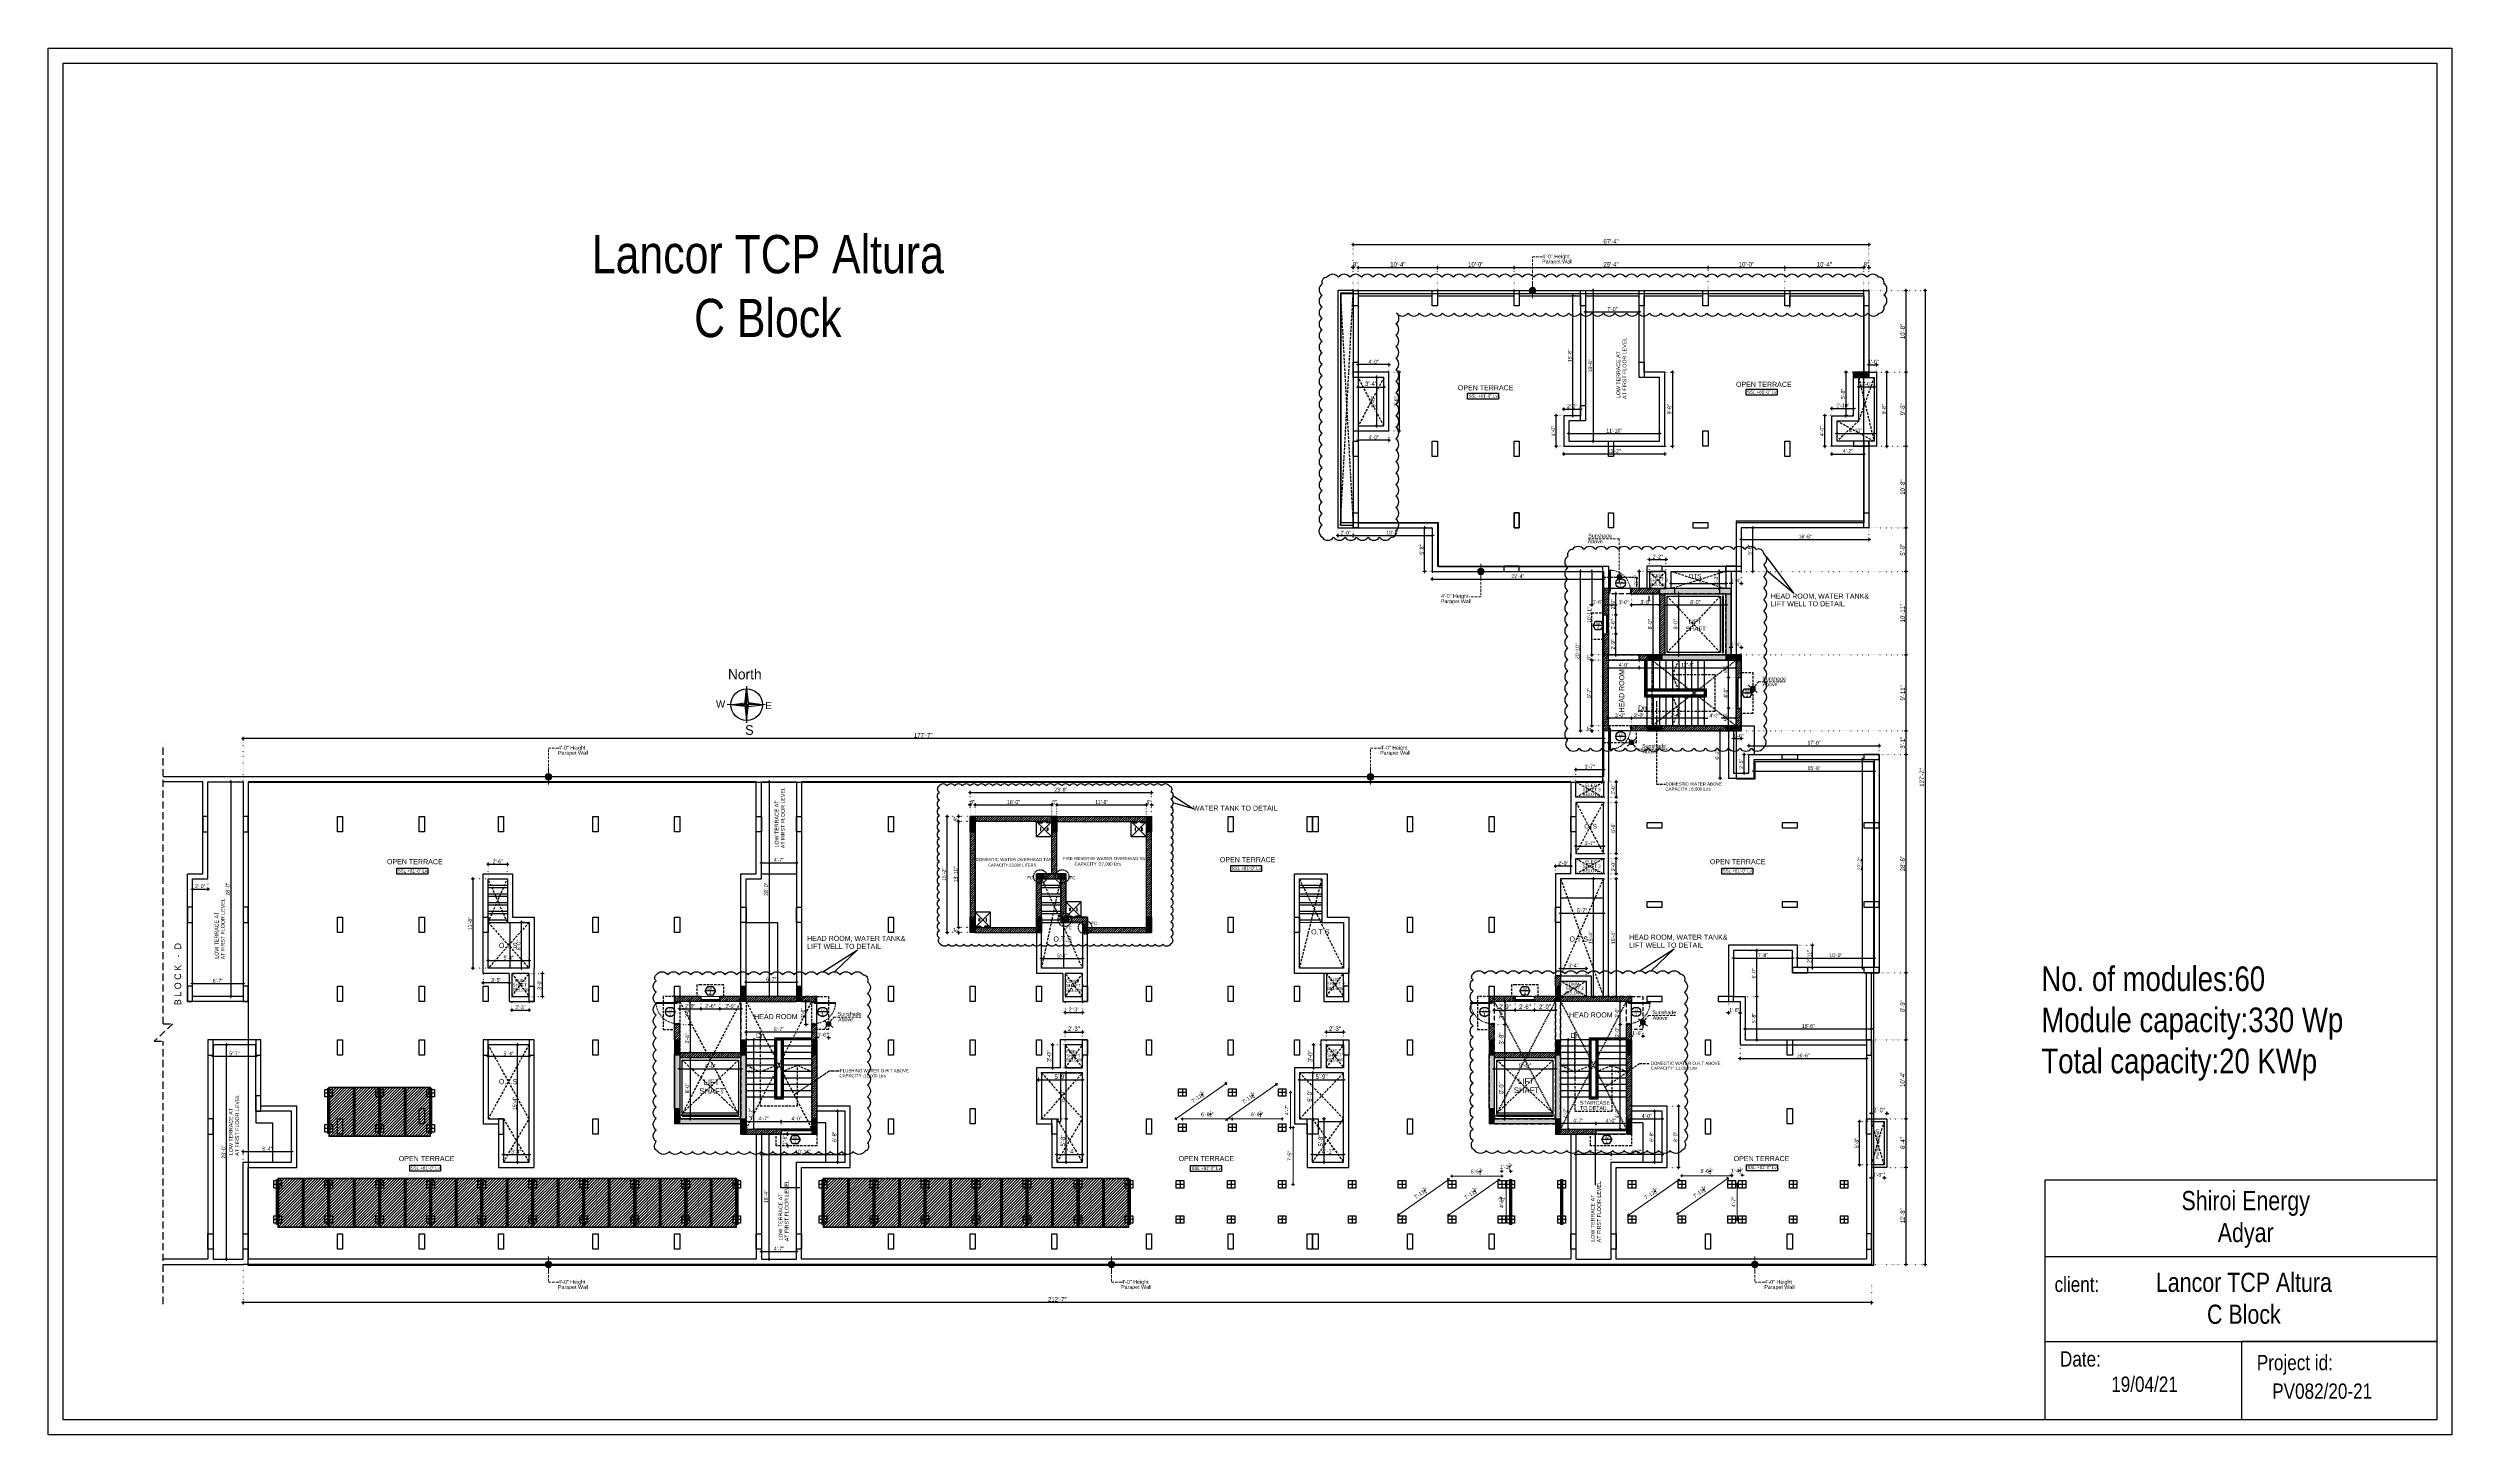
# Model space of a CAD drawing. Header units: inches. Extents: x 13 to 21264, y -72369 to -55.
# Drawn here: x 4629 to 8395, y -72369 to -70195 of the extents above; entities that cross this region are included whole.
import ezdxf

# ---------------------------------------------------------------- set-up
doc = ezdxf.new("R2010")
doc.units = ezdxf.units.IN
doc.header["$LTSCALE"] = 15
doc.header["$MEASUREMENT"] = 0
doc.header["$PDMODE"] = 34
for name, pattern in [('DASHED2', [0.375, 0.25, -0.125]), ('DOT2', [0.125, 0, -0.125]), ('HI', [0.375, 0.25, -0.125]), ('HIDDEN', [0.375, 0.25, -0.125]), ('HIDDEN2', [0.1875, 0.125, -0.0625])]:
    doc.linetypes.add(name, pattern=pattern)
doc.layers.get('0').update_dxf_attribs({"linetype": 'CONTINUOUS', "lineweight": 13})
doc.layers.get('DEFPOINTS').update_dxf_attribs({"linetype": 'CONTINUOUS', "lineweight": 13})
for name, color, linetype in [('2', 36, 'CONTINUOUS'), ('JAGAN', 81, 'CONTINUOUS'), ('TITLE', 30, 'CONTINUOUS')]:
    doc.layers.add(name, color=color, linetype=linetype)
for name, color, linetype, lineweight in [('AR-COL-TYP', 2, 'CONTINUOUS', 13), ('DOOR', 17, 'CONTINUOUS', 13), ('INNER DIM', 30, 'CONTINUOUS', 13), ('WIN', 152, 'CONTINUOUS', 13)]:
    doc.layers.add(name, color=color, linetype=linetype, lineweight=lineweight)
doc.layers.add('BOXTEXT', color=232, linetype='CONTINUOUS', true_color=0xbd005e)
doc.layers.add('FC COLUMN', color=7, linetype='CONTINUOUS', true_color=0xeb0000)
doc.styles.add('My Style', font='', dxfattribs={"width": 0.8})
doc.styles.add('RD', font='', dxfattribs={"width": 0.8})
doc.styles.add('rob', font='')
doc.styles.add('ROMANTICITALIC', font='romi____.pfb')
doc.styles.add('RS', font='', dxfattribs={"width": 0.8})
doc.styles.get('My Style').set_extended_font_data('Century Gothic')
doc.styles.get('RD').set_extended_font_data('Century Gothic')
doc.styles.get('rob').set_extended_font_data('Century Gothic')
doc.styles.get('RS').set_extended_font_data('Century Gothic')
doc.dimstyles.new('SECTION DIM', dxfattribs={"dimscale": 0.6, "dimtxt": 9, "dimasz": 2, "dimexe": 0, "dimexo": 0, "dimgap": 1, "dimtad": 1, "dimzin": 3, "dimdsep": 46, "dimlunit": 4, "dimtxsty": 'RS', "dimblk1": 'CUT', "dimblk2": 'CUT', "dimsah": 1, "dimcen": 0, "dimclrd": 251, "dimclre": 21, "dimclrt": 4, "dimadec": 0, "dimazin": 0, "dimtfac": 1, "dimtix": 1, "dimtofl": 0, "dimtmove": 2, "dimatfit": 3, "dimfxl": 0, "dimtolj": 1, "dimtzin": 3, "dimarcsym": 0})
doc.dimstyles.new('Working Dim', dxfattribs={"dimtxt": 8, "dimasz": 1, "dimexe": 0.18, "dimexo": 0.0625, "dimgap": 2, "dimtad": 1, "dimdec": 1, "dimzin": 3, "dimdsep": 46, "dimlunit": 4, "dimtxsty": 'My Style', "dimblk": 'CUT', "dimcen": 0.09, "dimclrd": 250, "dimclre": 21, "dimclrt": 30, "dimadec": 0, "dimazin": 3, "dimtfac": 0.75, "dimtdec": 1, "dimtix": 1, "dimtofl": 0, "dimtmove": 0, "dimatfit": 3, "dimfxl": 1, "dimtolj": 1, "dimtzin": 0, "dimarcsym": 0})
doc.dimstyles.new('WORKING DIM-altura', dxfattribs={"dimscale": 0, "dimtxt": 6, "dimasz": 1.5, "dimexe": 0, "dimexo": 0, "dimgap": 2, "dimtad": 1, "dimzin": 3, "dimdsep": 46, "dimlunit": 4, "dimtxsty": 'RS', "dimblk1": 'CUT-15', "dimblk2": 'CUT-15', "dimsah": 1, "dimcen": 0, "dimclrd": 49, "dimclre": 109, "dimclrt": 41, "dimadec": 0, "dimazin": 0, "dimtfac": 0.75, "dimtix": 1, "dimtofl": 0, "dimtmove": 2, "dimatfit": 2, "dimldrblk": 'CUT-15', "dimfxl": 1, "dimtolj": 1, "dimtzin": 3, "dimlwd": -1, "dimlwe": -1, "dimarcsym": 0})
pattern_1 = [(50, (14754.0964, -23624.0582), (2.15178055, -0.188256405), [0.225, -2.475]), (355, (14754.0964, -23624.0582), (-0.416254, 2.2565764), [0.18, -1.98]), (100.4514445, (14754.2757, -23624.074), (1.73552654, 2.06831997), [0.19122058, -2.10342634]), (46.1842, (14754.0964, -23623.4582), (3.20172399, -0.49655784), [0.3375, -3.7125]), (96.6356355, (14754.3632, -23623.4996), (2.80398584, 2.9223558), [0.28683103, -3.15514128]), (351.184164, (14754.0964, -23623.4582), (2.80398584, 2.9223558), [0.27, -2.97]), (21, (14754.3964, -23623.6082), (1.790721156, -1.20785667), [0.225, -2.475]), (326, (14754.3964, -23623.6082), (0.729946, 2.17545014), [0.18, -1.98]), (71.4514447, (14754.5456, -23623.7089), (2.52066713, 0.96759346), [0.19122057, -2.10342634]), (37.5, (14754.0964, -23624.0582), (0.036479566, 0.998681561), [0, -1.956, 0, -2.01, 0, -1.9875]), (7.5, (14754.0964, -23624.0582), (0.789208612, 1.183235136), [0, -1.146, 0, -1.911, 0, -0.7575]), (327.5, (14753.4274, -23624.0582), (1.601467309, -0.067664615), [0, -0.75, 0, -2.34, 0, -3.105]), (317.5, (14753.1274, -23624.0582), (1.74955851, 0.300314947), [0, -0.975, 0, -1.554, 0, -2.205])]
pattern_2 = [(45, (-16535.9974, -67082.0364), (-1.76776695, 1.76776695), [])]
pattern_3 = [(45, (12408.4696, -1712.1522), (-1.76776695, 1.76776695), [])]
pattern_4 = [(45, (4177.9648, -4983.263), (-1.76776695, 1.76776695), [])]

# ---------------------------------------------------------------- blocks, each defined once
blk = doc.blocks.new('36-dp')
at = {"layer": 'DOOR', "color": 247}
for p, q in [((-36, 0.125), (-34, 0.125)), ((-36, 0), (-36, 0.125)), ((-36, 0), (-35.5, -0.5)), ((-34, -2.375), (-34, 0.125)), ((-2, 0.125), (-2, -2.375)), ((-2, 0.125), (0, 0.125)), ((0, 0), (-0.5, -0.5)), ((0, 0.125), (0, 0)), ((-36, -3.875), (-36, -0.5)), ((-36, -0.5), (-35.5, -0.5)), ((-36, -3.875), (-35.5, -3.375)), ((-35.5, -3.875), (-35.5, -3.375)), ((-34.5, -3.875), (-35.5, -3.875)), ((-34.5, -3.875), (-34.5, -2.375)), ((-34, -2.375), (-34.5, -2.375)), ((-1.5, -2.375), (-2, -2.375)), ((-1.5, -2.375), (-1.5, -3.875)), ((-0.5, -3.875), (-1.5, -3.875)), ((0, -0.5), (-0.5, -0.5)), ((0, -3.875), (-0.5, -3.375)), ((-0.5, -3.875), (-0.5, -3.375)), ((0, -0.5), (0, -3.875))]:
    blk.add_line(p, q, dxfattribs=at)
blk.add_lwpolyline([(-1.5, -3.875), (-1.5, -36.875), (-3, -36.875), (-3, -3.875)], close=True, dxfattribs=at)
at = {"layer": 'DOOR', "color": 247, "linetype": 'HIDDEN2'}
blk.add_arc((-1.5, -3.875), 33, 180, 270, dxfattribs=at)
blk = doc.blocks.new('*U142')
at = {"layer": 'WIN', "ltscale": 2}
for p, q in [((0, 0), (30, 0)), ((2, -5), (0, -5)), ((0, -5), (0, -8)), ((0, -8), (2, -8)), ((28, -5), (2, -5)), ((2, -8), (2, -5)), ((28, -6.5), (2, -6.5)), ((28, -8), (2, -8)), ((30, -5), (28, -5)), ((28, -5), (28, -8)), ((28, -8), (30, -8)), ((30, -8), (30, -5))]:
    blk.add_line(p, q, dxfattribs=at)
blk = doc.blocks.new('*U21')
at = {"layer": 'WIN', "ltscale": 2}
for p, q in [((0, 0), (48, 0)), ((2, -5), (0, -5)), ((0, -5), (0, -8)), ((0, -8), (2, -8)), ((46, -5), (2, -5)), ((2, -8), (2, -5)), ((46, -6.5), (2, -6.5)), ((46, -8), (2, -8)), ((48, -5), (46, -5)), ((46, -5), (46, -8)), ((46, -8), (48, -8)), ((48, -8), (48, -5))]:
    blk.add_line(p, q, dxfattribs=at)
blk = doc.blocks.new('ty col')
at = {"layer": 'AR-COL-TYP'}
h = blk.add_hatch(color=250, dxfattribs=at)
h.dxf.hatch_style = 1
h.paths.add_polyline_path([(-4, -20), (4, -20), (4, 4), (-4, 4)])
at = {"layer": 'AR-COL-TYP', "color": 5}
for p, q in [((0, 4, 0), (0, -20, 0)), ((-4, -16, 0), (4, -16, 0))]:
    blk.add_line(p, q, dxfattribs=at)
at = {"layer": 'AR-COL-TYP', "elevation": 0}
blk.add_lwpolyline([(-4, -20), (4, -20), (4, 4), (-4, 4)], close=True, dxfattribs=at)
blk = doc.blocks.new('CUT-15')
h = blk.add_hatch(color=256)
h.dxf.hatch_style = 1
edge = h.paths.add_edge_path()
edge.add_arc((0, 0), 0.638, -180, 180)
for p, q in [((1.51, 0), (-1.51, 0)), ((0, -1.51), (0, 1.51))]:
    blk.add_line(p, q)
blk.add_circle((0, 0), 0.638)
blk = doc.blocks.new('CUT')
at = {"layer": 'INNER DIM', "color": 8}
blk.add_line((-1.8, 0), (1.8, 0), dxfattribs=at)
at = {"layer": 'INNER DIM', "color": 9}
blk.add_line((0, 1.8), (0, -1.8), dxfattribs=at)
blk.add_circle((0, 0), 0.9, dxfattribs=at)
blk = doc.blocks.new('*D1181')
at = {"color": 0, "lineweight": -2, "transparency": 16777216}
for p, q in [((6672.1, -70539.6), (6670.6, -70539.6)), ((6683.1, -70539.6), (6684.6, -70539.6))]:
    blk.add_line(p, q, dxfattribs=at)
at = {"color": 8, "linetype": 'DOT2', "lineweight": -2, "transparency": 16777216}
for p, q in [((6673.6, -70575.6), (6673.6, -70539.6)), ((6681.6, -70575.6), (6681.6, -70539.6))]:
    blk.add_line(p, q, dxfattribs=at)
at = {"layer": 'DEFPOINTS', "color": 0, "transparency": 16777216}
for p in [(6681.6, -70539.6), (6673.6, -70575.6, 0), (6681.6, -70575.6, 0)]:
    blk.add_point(p, dxfattribs=at)
at = {"color": 0, "lineweight": -2, "transparency": 16777216, "xscale": 1.5, "yscale": 1.5, "zscale": 1.5}
blk.add_blockref('CUT', (6673.6, -70539.6), dxfattribs=at)
at = {"color": 0, "lineweight": -2, "transparency": 16777216, "xscale": 1.5, "yscale": 1.5, "zscale": 1.5, "rotation": 180}
blk.add_blockref('CUT', (6681.6, -70539.6), dxfattribs=at)
at = {"color": 0, "lineweight": -2, "transparency": 16777216, "insert": (6677.6, -70534.5), "char_height": 7, "attachment_point": 5, "style": 'RS'}
blk.add_mtext('\\A1;8"', dxfattribs=at)
blk = doc.blocks.new('*D1182')
at = {"color": 8, "linetype": 'DOT2', "lineweight": -2, "transparency": 16777216}
for p, q in [((6681.6, -70575.6), (6681.6, -70539.6)), ((6805.6, -70575.6), (6805.6, -70539.6))]:
    blk.add_line(p, q, dxfattribs=at)
at = {"color": 0, "lineweight": -2, "transparency": 16777216}
blk.add_line((6683.1, -70539.6), (6804.1, -70539.6), dxfattribs=at)
at = {"layer": 'DEFPOINTS', "color": 0, "transparency": 16777216}
for p in [(6805.6, -70539.6), (6681.6, -70575.6, 0), (6805.6, -70575.6, 0)]:
    blk.add_point(p, dxfattribs=at)
at = {"color": 0, "lineweight": -2, "transparency": 16777216, "xscale": 1.5, "yscale": 1.5, "zscale": 1.5, "rotation": 180}
blk.add_blockref('CUT', (6681.6, -70539.6), dxfattribs=at)
at = {"color": 0, "lineweight": -2, "transparency": 16777216, "xscale": 1.5, "yscale": 1.5, "zscale": 1.5}
blk.add_blockref('CUT', (6805.6, -70539.6), dxfattribs=at)
at = {"color": 0, "lineweight": -2, "transparency": 16777216, "insert": (6743.6, -70534.5), "char_height": 7, "attachment_point": 5, "style": 'RS'}
blk.add_mtext('\\A1;10\'-4"', dxfattribs=at)
blk = doc.blocks.new('*D1183')
at = {"color": 8, "linetype": 'DOT2', "lineweight": -2, "transparency": 16777216}
for p, q in [((6805.6, -70575.6), (6805.6, -70539.6)), ((6925.6, -70575.6), (6925.6, -70539.6))]:
    blk.add_line(p, q, dxfattribs=at)
at = {"color": 0, "lineweight": -2, "transparency": 16777216}
blk.add_line((6807.1, -70539.6), (6924.1, -70539.6), dxfattribs=at)
at = {"layer": 'DEFPOINTS', "color": 0, "transparency": 16777216}
for p in [(6925.6, -70539.6), (6805.6, -70575.6, 0), (6925.6, -70575.6, 0)]:
    blk.add_point(p, dxfattribs=at)
at = {"color": 0, "lineweight": -2, "transparency": 16777216, "xscale": 1.5, "yscale": 1.5, "zscale": 1.5, "rotation": 180}
blk.add_blockref('CUT', (6805.6, -70539.6), dxfattribs=at)
at = {"color": 0, "lineweight": -2, "transparency": 16777216, "xscale": 1.5, "yscale": 1.5, "zscale": 1.5}
blk.add_blockref('CUT', (6925.6, -70539.6), dxfattribs=at)
at = {"color": 0, "lineweight": -2, "transparency": 16777216, "insert": (6865.6, -70534.5), "char_height": 7, "attachment_point": 5, "style": 'RS'}
blk.add_mtext('\\A1;10\'-0"', dxfattribs=at)
blk = doc.blocks.new('*D1184')
at = {"color": 8, "linetype": 'DOT2', "lineweight": -2, "transparency": 16777216}
for p, q in [((6925.6, -70575.6), (6925.6, -70539.6)), ((7229.6, -70575.5), (7229.6, -70539.6))]:
    blk.add_line(p, q, dxfattribs=at)
at = {"color": 0, "lineweight": -2, "transparency": 16777216}
blk.add_line((6927.1, -70539.6), (7228.1, -70539.6), dxfattribs=at)
at = {"layer": 'DEFPOINTS', "color": 0, "transparency": 16777216}
for p in [(7229.6, -70539.6), (6925.6, -70575.6, 0), (7229.6, -70575.5, 0)]:
    blk.add_point(p, dxfattribs=at)
at = {"color": 0, "lineweight": -2, "transparency": 16777216, "xscale": 1.5, "yscale": 1.5, "zscale": 1.5, "rotation": 180}
blk.add_blockref('CUT', (6925.6, -70539.6), dxfattribs=at)
at = {"color": 0, "lineweight": -2, "transparency": 16777216, "xscale": 1.5, "yscale": 1.5, "zscale": 1.5}
blk.add_blockref('CUT', (7229.6, -70539.6), dxfattribs=at)
at = {"color": 0, "lineweight": -2, "transparency": 16777216, "insert": (7077.6, -70534.5), "char_height": 7, "attachment_point": 5, "style": 'RS'}
blk.add_mtext('\\A1;25\'-4"', dxfattribs=at)
blk = doc.blocks.new('*D1185')
at = {"color": 8, "linetype": 'DOT2', "lineweight": -2, "transparency": 16777216}
for p, q in [((7229.6, -70575.5), (7229.6, -70539.6)), ((7349.6, -70575.5), (7349.6, -70539.6))]:
    blk.add_line(p, q, dxfattribs=at)
at = {"color": 0, "lineweight": -2, "transparency": 16777216}
blk.add_line((7231.1, -70539.6), (7348.1, -70539.6), dxfattribs=at)
at = {"layer": 'DEFPOINTS', "color": 0, "transparency": 16777216}
for p in [(7349.6, -70539.6), (7229.6, -70575.5, 0), (7349.6, -70575.5, 0)]:
    blk.add_point(p, dxfattribs=at)
at = {"color": 0, "lineweight": -2, "transparency": 16777216, "xscale": 1.5, "yscale": 1.5, "zscale": 1.5, "rotation": 180}
blk.add_blockref('CUT', (7229.6, -70539.6), dxfattribs=at)
at = {"color": 0, "lineweight": -2, "transparency": 16777216, "xscale": 1.5, "yscale": 1.5, "zscale": 1.5}
blk.add_blockref('CUT', (7349.6, -70539.6), dxfattribs=at)
at = {"color": 0, "lineweight": -2, "transparency": 16777216, "insert": (7289.6, -70534.5), "char_height": 7, "attachment_point": 5, "style": 'RS'}
blk.add_mtext('\\A1;10\'-0"', dxfattribs=at)
blk = doc.blocks.new('*D1186')
at = {"color": 8, "linetype": 'DOT2', "lineweight": -2, "transparency": 16777216}
for p, q in [((7349.6, -70575.5), (7349.6, -70539.6)), ((7473.6, -70575.6), (7473.6, -70539.6))]:
    blk.add_line(p, q, dxfattribs=at)
at = {"color": 0, "lineweight": -2, "transparency": 16777216}
blk.add_line((7351.1, -70539.6), (7472.1, -70539.6), dxfattribs=at)
at = {"layer": 'DEFPOINTS', "color": 0, "transparency": 16777216}
for p in [(7473.6, -70539.6), (7349.6, -70575.5, 0), (7473.6, -70575.6, 0)]:
    blk.add_point(p, dxfattribs=at)
at = {"color": 0, "lineweight": -2, "transparency": 16777216, "xscale": 1.5, "yscale": 1.5, "zscale": 1.5, "rotation": 180}
blk.add_blockref('CUT', (7349.6, -70539.6), dxfattribs=at)
at = {"color": 0, "lineweight": -2, "transparency": 16777216, "xscale": 1.5, "yscale": 1.5, "zscale": 1.5}
blk.add_blockref('CUT', (7473.6, -70539.6), dxfattribs=at)
at = {"color": 0, "lineweight": -2, "transparency": 16777216, "insert": (7411.6, -70534.5), "char_height": 7, "attachment_point": 5, "style": 'RS'}
blk.add_mtext('\\A1;10\'-4"', dxfattribs=at)
blk = doc.blocks.new('*D1187')
at = {"color": 0, "lineweight": -2, "transparency": 16777216}
for p, q in [((7472.1, -70539.6), (7470.6, -70539.6)), ((7483.1, -70539.6), (7484.6, -70539.6))]:
    blk.add_line(p, q, dxfattribs=at)
at = {"color": 8, "linetype": 'DOT2', "lineweight": -2, "transparency": 16777216}
for p, q in [((7473.6, -70575.6), (7473.6, -70539.6)), ((7481.6, -70575.6), (7481.6, -70539.6))]:
    blk.add_line(p, q, dxfattribs=at)
at = {"layer": 'DEFPOINTS', "color": 0, "transparency": 16777216}
for p in [(7481.6, -70539.6), (7473.6, -70575.6, 0), (7481.6, -70575.6, 0)]:
    blk.add_point(p, dxfattribs=at)
at = {"color": 0, "lineweight": -2, "transparency": 16777216, "xscale": 1.5, "yscale": 1.5, "zscale": 1.5}
blk.add_blockref('CUT', (7473.6, -70539.6), dxfattribs=at)
at = {"color": 0, "lineweight": -2, "transparency": 16777216, "xscale": 1.5, "yscale": 1.5, "zscale": 1.5, "rotation": 180}
blk.add_blockref('CUT', (7481.6, -70539.6), dxfattribs=at)
at = {"color": 0, "lineweight": -2, "transparency": 16777216, "insert": (7477.6, -70534.5), "char_height": 7, "attachment_point": 5, "style": 'RS'}
blk.add_mtext('\\A1;8"', dxfattribs=at)
blk = doc.blocks.new('*D1188')
at = {"color": 8, "linetype": 'DOT2', "lineweight": -2, "transparency": 16777216}
for p, q in [((6673.6, -70575.6), (6673.6, -70503.6)), ((7481.6, -70575.6), (7481.6, -70503.6))]:
    blk.add_line(p, q, dxfattribs=at)
at = {"color": 0, "lineweight": -2, "transparency": 16777216}
blk.add_line((6675.1, -70503.6), (7480.1, -70503.6), dxfattribs=at)
at = {"layer": 'DEFPOINTS', "color": 0, "transparency": 16777216}
for p in [(7481.6, -70503.6), (6673.6, -70575.6, 0), (7481.6, -70575.6)]:
    blk.add_point(p, dxfattribs=at)
at = {"color": 0, "lineweight": -2, "transparency": 16777216, "xscale": 1.5, "yscale": 1.5, "zscale": 1.5, "rotation": 180}
blk.add_blockref('CUT', (6673.6, -70503.6), dxfattribs=at)
at = {"color": 0, "lineweight": -2, "transparency": 16777216, "xscale": 1.5, "yscale": 1.5, "zscale": 1.5}
blk.add_blockref('CUT', (7481.6, -70503.6), dxfattribs=at)
at = {"color": 0, "lineweight": -2, "transparency": 16777216, "insert": (7077.6, -70498.5), "char_height": 7, "attachment_point": 5, "style": 'RS'}
blk.add_mtext('\\A1;67\'-4"', dxfattribs=at)
blk = doc.blocks.new('*D1189')
at = {"color": 21, "linetype": 'DOT2', "lineweight": -2, "transparency": 16777216}
for p, q in [((7037.6, -70575.6), (7049.6, -70575.6)), ((7037.6, -70811.6), (7049.6, -70811.6))]:
    blk.add_line(p, q, dxfattribs=at)
at = {"color": 0, "lineweight": -2, "transparency": 16777216}
blk.add_line((7049.6, -70577.1), (7049.6, -70810.1), dxfattribs=at)
at = {"layer": 'DEFPOINTS', "color": 0, "transparency": 16777216}
for p in [(7037.6, -70575.6, 0), (7037.6, -70811.6, 0), (7049.6, -70811.6)]:
    blk.add_point(p, dxfattribs=at)
at = {"color": 0, "lineweight": -2, "transparency": 16777216, "xscale": 1.5, "yscale": 1.5, "zscale": 1.5}
for p, rotation in [((7049.6, -70575.6), 90), ((7049.6, -70811.6), 270)]:
    blk.add_blockref('CUT', p, dxfattribs=dict(at, rotation=rotation))
at = {"color": 0, "lineweight": -2, "transparency": 16777216, "insert": (7045, -70693.6), "char_height": 6, "attachment_point": 5, "rotation": 90, "style": 'RS'}
blk.add_mtext('\\A1;19\'-8"', dxfattribs=at)
blk = doc.blocks.new('*D1190')
at = {"color": 21, "linetype": 'DOT2', "lineweight": -2, "transparency": 16777216}
for p, q in [((7037.6, -70583.6), (7037.6, -70609)), ((7121.6, -70583.6), (7121.6, -70609))]:
    blk.add_line(p, q, dxfattribs=at)
at = {"color": 0, "lineweight": -2, "transparency": 16777216}
blk.add_line((7039.1, -70609), (7120.1, -70609), dxfattribs=at)
at = {"layer": 'DEFPOINTS', "color": 0, "transparency": 16777216}
for p in [(7037.6, -70583.6, 0), (7121.6, -70583.6, 0), (7121.6, -70609)]:
    blk.add_point(p, dxfattribs=at)
at = {"color": 0, "lineweight": -2, "transparency": 16777216, "xscale": 1.5, "yscale": 1.5, "zscale": 1.5, "rotation": 180}
blk.add_blockref('CUT', (7037.6, -70609), dxfattribs=at)
at = {"color": 0, "lineweight": -2, "transparency": 16777216, "xscale": 1.5, "yscale": 1.5, "zscale": 1.5}
blk.add_blockref('CUT', (7121.6, -70609), dxfattribs=at)
at = {"color": 0, "lineweight": -2, "transparency": 16777216, "insert": (7079.6, -70604.5), "char_height": 6, "attachment_point": 5, "style": 'RS'}
blk.add_mtext('\\A1;7\'-0"', dxfattribs=at)
blk = doc.blocks.new('*D1191')
at = {"color": 21, "linetype": 'DOT2', "lineweight": -2, "transparency": 16777216}
for p, q in [((5618.6, -71777.6), (5634.8, -71777.6)), ((5618.6, -71873.6), (5634.8, -71873.6))]:
    blk.add_line(p, q, dxfattribs=at)
at = {"color": 0, "lineweight": -2, "transparency": 16777216}
blk.add_line((5634.8, -71779.1), (5634.8, -71872.1), dxfattribs=at)
at = {"layer": 'DEFPOINTS', "color": 0, "transparency": 16777216}
for p in [(5618.6, -71777.6, 0), (5618.6, -71873.6, 0), (5634.8, -71873.6)]:
    blk.add_point(p, dxfattribs=at)
at = {"color": 0, "lineweight": -2, "transparency": 16777216, "xscale": 1.5, "yscale": 1.5, "zscale": 1.5}
for p, rotation in [((5634.8, -71777.6), 90), ((5634.8, -71873.6), 270)]:
    blk.add_blockref('CUT', p, dxfattribs=dict(at, rotation=rotation))
at = {"color": 0, "lineweight": -2, "transparency": 16777216, "insert": (5630.3, -71825.6), "char_height": 6, "attachment_point": 5, "rotation": 90, "style": 'RS'}
blk.add_mtext('\\A1;8\'-0"', dxfattribs=at)
blk = doc.blocks.new('*D1192')
at = {"color": 21, "linetype": 'DOT2', "lineweight": -2, "transparency": 16777216}
for p, q in [((5618.6, -71777.6), (5618.6, -71795.3)), ((5714.6, -71777.6), (5714.6, -71795.3))]:
    blk.add_line(p, q, dxfattribs=at)
at = {"color": 0, "lineweight": -2, "transparency": 16777216}
blk.add_line((5620.1, -71795.3), (5713.1, -71795.3), dxfattribs=at)
at = {"layer": 'DEFPOINTS', "color": 0, "transparency": 16777216}
for p in [(5618.6, -71777.6, 0), (5714.6, -71777.6, 0), (5714.6, -71795.3)]:
    blk.add_point(p, dxfattribs=at)
at = {"color": 0, "lineweight": -2, "transparency": 16777216, "xscale": 1.5, "yscale": 1.5, "zscale": 1.5, "rotation": 180}
blk.add_blockref('CUT', (5618.6, -71795.3), dxfattribs=at)
at = {"color": 0, "lineweight": -2, "transparency": 16777216, "xscale": 1.5, "yscale": 1.5, "zscale": 1.5}
blk.add_blockref('CUT', (5714.6, -71795.3), dxfattribs=at)
at = {"color": 0, "lineweight": -2, "transparency": 16777216, "insert": (5666.6, -71790.7), "char_height": 6, "attachment_point": 5, "style": 'RS'}
blk.add_mtext('\\A1;8\'-0"', dxfattribs=at)
blk = doc.blocks.new('*D1193')
at = {"color": 8, "linetype": 'DOT2', "lineweight": -2, "transparency": 16777216}
for p, q in [((6894.6, -71777.6), (6910.8, -71777.6)), ((6894.6, -71873.6), (6910.8, -71873.6))]:
    blk.add_line(p, q, dxfattribs=at)
at = {"color": 0, "lineweight": -2, "transparency": 16777216}
blk.add_line((6910.8, -71779.1), (6910.8, -71872.1), dxfattribs=at)
at = {"layer": 'DEFPOINTS', "color": 0, "transparency": 16777216}
for p in [(6894.6, -71777.6, 0), (6894.6, -71873.6, 0), (6910.8, -71873.6)]:
    blk.add_point(p, dxfattribs=at)
at = {"color": 0, "lineweight": -2, "transparency": 16777216, "xscale": 1.5, "yscale": 1.5, "zscale": 1.5}
for p, rotation in [((6910.8, -71777.6), 90), ((6910.8, -71873.6), 270)]:
    blk.add_blockref('CUT', p, dxfattribs=dict(at, rotation=rotation))
at = {"color": 0, "lineweight": -2, "transparency": 16777216, "insert": (6905.7, -71825.6), "char_height": 7, "attachment_point": 5, "rotation": 90, "style": 'RS'}
blk.add_mtext('\\A1;8\'-0"', dxfattribs=at)
blk = doc.blocks.new('*D1194')
at = {"color": 8, "linetype": 'DOT2', "lineweight": -2, "transparency": 16777216}
for p, q in [((6894.6, -71777.6), (6894.6, -71795.3)), ((6990.6, -71777.6), (6990.6, -71795.3))]:
    blk.add_line(p, q, dxfattribs=at)
at = {"color": 0, "lineweight": -2, "transparency": 16777216}
blk.add_line((6896.1, -71795.3), (6989.1, -71795.3), dxfattribs=at)
at = {"layer": 'DEFPOINTS', "color": 0, "transparency": 16777216}
for p in [(6894.6, -71777.6, 0), (6990.6, -71777.6, 0), (6990.6, -71795.3)]:
    blk.add_point(p, dxfattribs=at)
at = {"color": 0, "lineweight": -2, "transparency": 16777216, "xscale": 1.5, "yscale": 1.5, "zscale": 1.5, "rotation": 180}
blk.add_blockref('CUT', (6894.6, -71795.3), dxfattribs=at)
at = {"color": 0, "lineweight": -2, "transparency": 16777216, "xscale": 1.5, "yscale": 1.5, "zscale": 1.5}
blk.add_blockref('CUT', (6990.6, -71795.3), dxfattribs=at)
at = {"color": 0, "lineweight": -2, "transparency": 16777216, "insert": (6942.6, -71790.1), "char_height": 7, "attachment_point": 5, "style": 'RS'}
blk.add_mtext('\\A1;8\'-0"', dxfattribs=at)
blk = doc.blocks.new('*D1195')
at = {"color": 21, "linetype": 'DOT2', "lineweight": -2, "transparency": 16777216}
for p, q in [((7167, -71050.6), (7183.2, -71050.6)), ((7167, -71146.6), (7183.2, -71146.6))]:
    blk.add_line(p, q, dxfattribs=at)
at = {"color": 0, "lineweight": -2, "transparency": 16777216}
blk.add_line((7183.2, -71052.1), (7183.2, -71145.1), dxfattribs=at)
at = {"layer": 'DEFPOINTS', "color": 0, "transparency": 16777216}
for p in [(7167, -71050.6, 0), (7167, -71146.6, 0), (7183.2, -71146.6)]:
    blk.add_point(p, dxfattribs=at)
at = {"color": 0, "lineweight": -2, "transparency": 16777216, "xscale": 1.5, "yscale": 1.5, "zscale": 1.5}
for p, rotation in [((7183.2, -71050.6), 90), ((7183.2, -71146.6), 270)]:
    blk.add_blockref('CUT', p, dxfattribs=dict(at, rotation=rotation))
at = {"color": 0, "lineweight": -2, "transparency": 16777216, "insert": (7178.6, -71098.6), "char_height": 6, "attachment_point": 5, "rotation": 90, "style": 'RS'}
blk.add_mtext('\\A1;8\'-0"', dxfattribs=at)
blk = doc.blocks.new('*D1196')
at = {"color": 21, "linetype": 'DOT2', "lineweight": -2, "transparency": 16777216}
for p, q in [((7161.6, -71050.6), (7161.6, -71068.3)), ((7257.6, -71050.6), (7257.6, -71068.3))]:
    blk.add_line(p, q, dxfattribs=at)
at = {"color": 0, "lineweight": -2, "transparency": 16777216}
blk.add_line((7163.1, -71068.3), (7256.1, -71068.3), dxfattribs=at)
at = {"layer": 'DEFPOINTS', "color": 0, "transparency": 16777216}
for p in [(7161.6, -71050.6, 0), (7257.6, -71050.6, 0), (7257.6, -71068.3)]:
    blk.add_point(p, dxfattribs=at)
at = {"color": 0, "lineweight": -2, "transparency": 16777216, "xscale": 1.5, "yscale": 1.5, "zscale": 1.5, "rotation": 180}
blk.add_blockref('CUT', (7161.6, -71068.3), dxfattribs=at)
at = {"color": 0, "lineweight": -2, "transparency": 16777216, "xscale": 1.5, "yscale": 1.5, "zscale": 1.5}
blk.add_blockref('CUT', (7257.6, -71068.3), dxfattribs=at)
at = {"color": 0, "lineweight": -2, "transparency": 16777216, "insert": (7209.6, -71063.7), "char_height": 6, "attachment_point": 5, "style": 'RS'}
blk.add_mtext('\\A1;8\'-0"', dxfattribs=at)
blk = doc.blocks.new('*D1197')
at = {"color": 8, "linetype": 'DOT2', "lineweight": -2, "transparency": 16777216}
for p, q in [((6681.6, -70711.6), (6681.6, -70726.7)), ((6721.6, -70711.6), (6721.6, -70726.7))]:
    blk.add_line(p, q, dxfattribs=at)
at = {"color": 0, "lineweight": -2, "transparency": 16777216}
blk.add_line((6683.1, -70726.7), (6720.1, -70726.7), dxfattribs=at)
at = {"layer": 'DEFPOINTS', "color": 0, "transparency": 16777216}
for p in [(6681.6, -70711.6, 0), (6721.6, -70711.6, 0), (6721.6, -70726.7)]:
    blk.add_point(p, dxfattribs=at)
at = {"color": 0, "lineweight": -2, "transparency": 16777216, "xscale": 1.5, "yscale": 1.5, "zscale": 1.5, "rotation": 180}
blk.add_blockref('CUT', (6681.6, -70726.7), dxfattribs=at)
at = {"color": 0, "lineweight": -2, "transparency": 16777216, "xscale": 1.5, "yscale": 1.5, "zscale": 1.5}
blk.add_blockref('CUT', (6721.6, -70726.7), dxfattribs=at)
at = {"color": 0, "lineweight": -2, "transparency": 16777216, "insert": (6701.6, -70721.5), "char_height": 7, "attachment_point": 5, "style": 'RS'}
blk.add_mtext('\\A1;3\'-4"', dxfattribs=at)
blk = doc.blocks.new('*D1198')
at = {"color": 8, "linetype": 'DOT2', "lineweight": -2, "transparency": 16777216}
for p, q in [((6721.6, -70711.6), (6710.2, -70711.6)), ((6721.6, -70787.6), (6710.2, -70787.6))]:
    blk.add_line(p, q, dxfattribs=at)
at = {"color": 0, "lineweight": -2, "transparency": 16777216}
blk.add_line((6710.2, -70713.1), (6710.2, -70786.1), dxfattribs=at)
at = {"layer": 'DEFPOINTS', "color": 0, "transparency": 16777216}
for p in [(6721.6, -70711.6, 0), (6710.2, -70787.6), (6721.6, -70787.6, 0)]:
    blk.add_point(p, dxfattribs=at)
at = {"color": 0, "lineweight": -2, "transparency": 16777216, "xscale": 1.5, "yscale": 1.5, "zscale": 1.5}
for p, rotation in [((6710.2, -70711.6), 90), ((6710.2, -70787.6), 270)]:
    blk.add_blockref('CUT', p, dxfattribs=dict(at, rotation=rotation))
at = {"color": 0, "lineweight": -2, "transparency": 16777216, "insert": (6705, -70749.6), "char_height": 7, "attachment_point": 5, "rotation": 90, "style": 'RS'}
blk.add_mtext('\\A1;6\'-4"', dxfattribs=at)
blk = doc.blocks.new('*D1199')
at = {"color": 21, "linetype": 'DOT2', "lineweight": -2, "transparency": 16777216}
for p, q in [((7011.6, -70795.6), (7011.6, -70799.6)), ((7153.6, -70795.6), (7153.6, -70799.6))]:
    blk.add_line(p, q, dxfattribs=at)
at = {"color": 0, "lineweight": -2, "transparency": 16777216}
blk.add_line((7013.1, -70799.6), (7152.1, -70799.6), dxfattribs=at)
at = {"layer": 'DEFPOINTS', "color": 0, "transparency": 16777216}
for p in [(7011.6, -70795.6, 0), (7153.6, -70795.6, 0), (7153.6, -70799.6)]:
    blk.add_point(p, dxfattribs=at)
at = {"color": 0, "lineweight": -2, "transparency": 16777216, "xscale": 1.5, "yscale": 1.5, "zscale": 1.5, "rotation": 180}
blk.add_blockref('CUT', (7011.6, -70799.6), dxfattribs=at)
at = {"color": 0, "lineweight": -2, "transparency": 16777216, "xscale": 1.5, "yscale": 1.5, "zscale": 1.5}
blk.add_blockref('CUT', (7153.6, -70799.6), dxfattribs=at)
at = {"color": 0, "lineweight": -2, "transparency": 16777216, "insert": (7082.6, -70795.1), "char_height": 6, "attachment_point": 5, "style": 'RS'}
blk.add_mtext('\\A1;11\'-10"', dxfattribs=at)
blk = doc.blocks.new('*D1200')
at = {"color": 21, "linetype": 'DOT2', "lineweight": -2, "transparency": 16777216}
for p, q in [((5722.6, -71839.6), (5734.5, -71839.6)), ((5722.6, -71889.6), (5734.5, -71889.6))]:
    blk.add_line(p, q, dxfattribs=at)
at = {"color": 0, "lineweight": -2, "transparency": 16777216}
blk.add_line((5734.5, -71888.1), (5734.5, -71841.1), dxfattribs=at)
at = {"layer": 'DEFPOINTS', "color": 0, "transparency": 16777216}
for p in [(5722.6, -71839.6, 0), (5734.5, -71839.6), (5722.6, -71889.6, 0)]:
    blk.add_point(p, dxfattribs=at)
at = {"color": 0, "lineweight": -2, "transparency": 16777216, "xscale": 1.5, "yscale": 1.5, "zscale": 1.5}
for p, rotation in [((5734.5, -71839.6), 90), ((5734.5, -71889.6), 270)]:
    blk.add_blockref('CUT', p, dxfattribs=dict(at, rotation=rotation))
at = {"color": 0, "lineweight": -2, "transparency": 16777216, "insert": (5729.9, -71864.6), "char_height": 6, "attachment_point": 5, "rotation": 90, "style": 'RS'}
blk.add_mtext('\\A1;4\'-2"', dxfattribs=at)
blk = doc.blocks.new('*D1201')
at = {"color": 21, "linetype": 'DOT2', "lineweight": -2, "transparency": 16777216}
for p, q in [((5722.6, -71749.6), (5734.5, -71749.6)), ((5722.6, -71839.6), (5734.5, -71839.6))]:
    blk.add_line(p, q, dxfattribs=at)
at = {"color": 0, "lineweight": -2, "transparency": 16777216}
blk.add_line((5734.5, -71838.1), (5734.5, -71751.1), dxfattribs=at)
at = {"layer": 'DEFPOINTS', "color": 0, "transparency": 16777216}
for p in [(5722.6, -71749.6, 0), (5734.5, -71749.6), (5722.6, -71839.6, 0)]:
    blk.add_point(p, dxfattribs=at)
at = {"color": 0, "lineweight": -2, "transparency": 16777216, "xscale": 1.5, "yscale": 1.5, "zscale": 1.5}
for p, rotation in [((5734.5, -71749.6), 90), ((5734.5, -71839.6), 270)]:
    blk.add_blockref('CUT', p, dxfattribs=dict(at, rotation=rotation))
at = {"color": 0, "lineweight": -2, "transparency": 16777216, "insert": (5729.9, -71794.6), "char_height": 6, "attachment_point": 5, "rotation": 90, "style": 'RS'}
blk.add_mtext('\\A1;7\'-6"', dxfattribs=at)
blk = doc.blocks.new('*D1202')
at = {"color": 21, "linetype": 'DOT2', "lineweight": -2, "transparency": 16777216}
for p, q in [((5722.6, -71889.6), (5722.6, -71877.6)), ((5777.6, -71889.6), (5777.6, -71877.6))]:
    blk.add_line(p, q, dxfattribs=at)
at = {"color": 0, "lineweight": -2, "transparency": 16777216}
blk.add_line((5724.1, -71877.6), (5776.1, -71877.6), dxfattribs=at)
at = {"layer": 'DEFPOINTS', "color": 0, "transparency": 16777216}
for p in [(5777.6, -71877.6), (5722.6, -71889.6, 0), (5777.6, -71889.6, 0)]:
    blk.add_point(p, dxfattribs=at)
at = {"color": 0, "lineweight": -2, "transparency": 16777216, "xscale": 1.5, "yscale": 1.5, "zscale": 1.5, "rotation": 180}
blk.add_blockref('CUT', (5722.6, -71877.6), dxfattribs=at)
at = {"color": 0, "lineweight": -2, "transparency": 16777216, "xscale": 1.5, "yscale": 1.5, "zscale": 1.5}
blk.add_blockref('CUT', (5777.6, -71877.6), dxfattribs=at)
at = {"color": 0, "lineweight": -2, "transparency": 16777216, "insert": (5750.1, -71873.1), "char_height": 6, "attachment_point": 5, "style": 'RS'}
blk.add_mtext('\\A1;4\'-7"', dxfattribs=at)
blk = doc.blocks.new('*D1203')
at = {"color": 21, "linetype": 'DOT2', "lineweight": -2, "transparency": 16777216}
for p, q in [((5777.6, -71889.6), (5777.6, -71877.6)), ((5825.6, -71889.6), (5825.6, -71877.6))]:
    blk.add_line(p, q, dxfattribs=at)
at = {"color": 0, "lineweight": -2, "transparency": 16777216}
blk.add_line((5779.1, -71877.6), (5824.1, -71877.6), dxfattribs=at)
at = {"layer": 'DEFPOINTS', "color": 0, "transparency": 16777216}
for p in [(5825.6, -71877.6), (5777.6, -71889.6, 0), (5825.6, -71889.6, 0)]:
    blk.add_point(p, dxfattribs=at)
at = {"color": 0, "lineweight": -2, "transparency": 16777216, "xscale": 1.5, "yscale": 1.5, "zscale": 1.5, "rotation": 180}
blk.add_blockref('CUT', (5777.6, -71877.6), dxfattribs=at)
at = {"color": 0, "lineweight": -2, "transparency": 16777216, "xscale": 1.5, "yscale": 1.5, "zscale": 1.5}
blk.add_blockref('CUT', (5825.6, -71877.6), dxfattribs=at)
at = {"color": 0, "lineweight": -2, "transparency": 16777216, "insert": (5801.6, -71873.1), "char_height": 6, "attachment_point": 5, "style": 'RS'}
blk.add_mtext('\\A1;4\'-0"', dxfattribs=at)
blk = doc.blocks.new('*D1204')
at = {"color": 21, "linetype": 'DOT2', "lineweight": -2, "transparency": 16777216}
for p, q in [((5722.6, -71681.6), (5722.6, -71659.6)), ((5801.6, -71681.6), (5801.6, -71659.6))]:
    blk.add_line(p, q, dxfattribs=at)
at = {"color": 0, "lineweight": -2, "transparency": 16777216}
blk.add_line((5724.1, -71659.6), (5800.1, -71659.6), dxfattribs=at)
at = {"layer": 'DEFPOINTS', "color": 0, "transparency": 16777216}
for p in [(5801.6, -71659.6), (5722.6, -71681.6, 0), (5801.6, -71681.6, 0)]:
    blk.add_point(p, dxfattribs=at)
at = {"color": 0, "lineweight": -2, "transparency": 16777216, "xscale": 1.5, "yscale": 1.5, "zscale": 1.5, "rotation": 180}
blk.add_blockref('CUT', (5722.6, -71659.6), dxfattribs=at)
at = {"color": 0, "lineweight": -2, "transparency": 16777216, "xscale": 1.5, "yscale": 1.5, "zscale": 1.5}
blk.add_blockref('CUT', (5801.6, -71659.6), dxfattribs=at)
at = {"color": 0, "lineweight": -2, "transparency": 16777216, "insert": (5762.1, -71655.1), "char_height": 6, "attachment_point": 5, "style": 'RS'}
blk.add_mtext('\\A1;6\'-7"', dxfattribs=at)
blk = doc.blocks.new('*D1205')
at = {"color": 21, "linetype": 'DOT2', "lineweight": -2, "transparency": 16777216}
for p, q in [((5746.6, -71345.6), (5758.6, -71345.6)), ((5746.6, -71681.6), (5758.6, -71681.6))]:
    blk.add_line(p, q, dxfattribs=at)
at = {"color": 0, "lineweight": -2, "transparency": 16777216}
blk.add_line((5758.6, -71347.1), (5758.6, -71680.1), dxfattribs=at)
at = {"layer": 'DEFPOINTS', "color": 0, "transparency": 16777216}
for p in [(5746.6, -71345.6, 0), (5746.6, -71681.6, 0), (5758.6, -71681.6)]:
    blk.add_point(p, dxfattribs=at)
at = {"color": 0, "lineweight": -2, "transparency": 16777216, "xscale": 1.5, "yscale": 1.5, "zscale": 1.5}
for p, rotation in [((5758.6, -71345.6), 90), ((5758.6, -71681.6), 270)]:
    blk.add_blockref('CUT', p, dxfattribs=dict(at, rotation=rotation))
at = {"color": 0, "lineweight": -2, "transparency": 16777216, "insert": (5754, -71513.6), "char_height": 6, "attachment_point": 5, "rotation": 90, "style": 'RS'}
blk.add_mtext('\\A1;28\'-0"', dxfattribs=at)
blk = doc.blocks.new('*D1206')
at = {"color": 0, "lineweight": -2, "transparency": 16777216}
blk.add_line((5824.1, -71737.6), (5724.1, -71737.6), dxfattribs=at)
at = {"layer": 'DEFPOINTS', "color": 0, "transparency": 16777216}
for p in [(5722.6, -71737.6), (5722.6, -71737.6), (5825.6, -71737.6, 0)]:
    blk.add_point(p, dxfattribs=at)
at = {"color": 0, "lineweight": -2, "transparency": 16777216, "xscale": 1.5, "yscale": 1.5, "zscale": 1.5, "rotation": 180}
blk.add_blockref('CUT', (5722.6, -71737.6), dxfattribs=at)
at = {"color": 0, "lineweight": -2, "transparency": 16777216, "xscale": 1.5, "yscale": 1.5, "zscale": 1.5}
blk.add_blockref('CUT', (5825.6, -71737.6), dxfattribs=at)
at = {"color": 0, "lineweight": -2, "transparency": 16777216, "insert": (5774.1, -71733.1), "char_height": 6, "attachment_point": 5, "style": 'RS'}
blk.add_mtext('\\A1;8\'-7"', dxfattribs=at)
blk = doc.blocks.new('*D1207')
at = {"color": 21, "linetype": 'DOT2', "lineweight": -2, "transparency": 16777216}
for p, q in [((7223.6, -71234), (7223.6, -71245.6)), ((7273.6, -71234), (7273.6, -71245.6))]:
    blk.add_line(p, q, dxfattribs=at)
at = {"color": 0, "lineweight": -2, "transparency": 16777216}
for p, q in [((7225.1, -71245.6), (7229.1, -71245.6)), ((7272.1, -71245.6), (7250, -71245.6))]:
    blk.add_line(p, q, dxfattribs=at)
at = {"layer": 'DEFPOINTS', "color": 0, "transparency": 16777216}
for p in [(7223.6, -71234, 0), (7273.6, -71234, 0), (7273.6, -71245.6)]:
    blk.add_point(p, dxfattribs=at)
at = {"color": 0, "lineweight": -2, "transparency": 16777216, "xscale": 1.5, "yscale": 1.5, "zscale": 1.5, "rotation": 180}
blk.add_blockref('CUT', (7223.6, -71245.6), dxfattribs=at)
at = {"color": 0, "lineweight": -2, "transparency": 16777216, "xscale": 1.5, "yscale": 1.5, "zscale": 1.5}
blk.add_blockref('CUT', (7273.6, -71245.6), dxfattribs=at)
at = {"color": 0, "lineweight": -2, "transparency": 16777216, "insert": (7239.6, -71241.6), "char_height": 6, "attachment_point": 5, "style": 'RS'}
blk.add_mtext('\\A1;4\'-2"', dxfattribs=at)
blk = doc.blocks.new('*D1208')
at = {"color": 21, "linetype": 'DOT2', "lineweight": -2, "transparency": 16777216}
for p, q in [((7133.6, -71234), (7133.6, -71245.6)), ((7223.6, -71234), (7223.6, -71245.6))]:
    blk.add_line(p, q, dxfattribs=at)
at = {"color": 0, "lineweight": -2, "transparency": 16777216}
blk.add_line((7222.1, -71245.6), (7135.1, -71245.6), dxfattribs=at)
at = {"layer": 'DEFPOINTS', "color": 0, "transparency": 16777216}
for p in [(7133.6, -71234, 0), (7133.6, -71245.6), (7223.6, -71234, 0)]:
    blk.add_point(p, dxfattribs=at)
at = {"color": 0, "lineweight": -2, "transparency": 16777216, "xscale": 1.5, "yscale": 1.5, "zscale": 1.5, "rotation": 180}
blk.add_blockref('CUT', (7133.6, -71245.6), dxfattribs=at)
at = {"color": 0, "lineweight": -2, "transparency": 16777216, "xscale": 1.5, "yscale": 1.5, "zscale": 1.5}
blk.add_blockref('CUT', (7223.6, -71245.6), dxfattribs=at)
at = {"color": 0, "lineweight": -2, "transparency": 16777216, "insert": (7178.6, -71241.1), "char_height": 6, "attachment_point": 5, "style": 'RS'}
blk.add_mtext('\\A1;7\'-6"', dxfattribs=at)
blk = doc.blocks.new('*D1209')
at = {"color": 21, "linetype": 'DOT2', "lineweight": -2, "transparency": 16777216}
for p, q in [((7073.6, -71234), (7073.6, -71245.6)), ((7109.6, -71257.6), (7109.6, -71245.6))]:
    blk.add_line(p, q, dxfattribs=at)
at = {"color": 0, "lineweight": -2, "transparency": 16777216}
blk.add_line((7108.1, -71245.6), (7075.1, -71245.6), dxfattribs=at)
at = {"layer": 'DEFPOINTS', "color": 0, "transparency": 16777216}
for p in [(7073.6, -71234, 0), (7073.6, -71245.6), (7109.6, -71257.6, 0)]:
    blk.add_point(p, dxfattribs=at)
at = {"color": 0, "lineweight": -2, "transparency": 16777216, "xscale": 1.5, "yscale": 1.5, "zscale": 1.5, "rotation": 180}
blk.add_blockref('CUT', (7073.6, -71245.6), dxfattribs=at)
at = {"color": 0, "lineweight": -2, "transparency": 16777216, "xscale": 1.5, "yscale": 1.5, "zscale": 1.5}
blk.add_blockref('CUT', (7109.6, -71245.6), dxfattribs=at)
at = {"color": 0, "lineweight": -2, "transparency": 16777216, "insert": (7091.6, -71241.1), "char_height": 6, "attachment_point": 5, "style": 'RS'}
blk.add_mtext('\\A1;3\'-0"', dxfattribs=at)
blk = doc.blocks.new('*D1210')
at = {"color": 21, "linetype": 'DOT2', "lineweight": -2, "transparency": 16777216}
for p, q in [((7273.6, -71230.1), (7261.7, -71230.1)), ((7273.6, -71257.6), (7261.7, -71257.6))]:
    blk.add_line(p, q, dxfattribs=at)
at = {"color": 0, "lineweight": -2, "transparency": 16777216}
blk.add_line((7261.7, -71256.1), (7261.7, -71231.6), dxfattribs=at)
at = {"layer": 'DEFPOINTS', "color": 0, "transparency": 16777216}
for p in [(7261.7, -71230.1), (7273.6, -71230.1, 0), (7273.6, -71257.6, 0)]:
    blk.add_point(p, dxfattribs=at)
at = {"color": 0, "lineweight": -2, "transparency": 16777216, "xscale": 1.5, "yscale": 1.5, "zscale": 1.5}
for p, rotation in [((7261.7, -71230.1), 90), ((7261.7, -71257.6), 270)]:
    blk.add_blockref('CUT', p, dxfattribs=dict(at, rotation=rotation))
at = {"color": 0, "lineweight": -2, "transparency": 16777216, "insert": (7256.7, -71243.9), "char_height": 6, "attachment_point": 5, "rotation": 90, "style": 'RS'}
blk.add_mtext('\\A1;eql.', dxfattribs=at)
blk = doc.blocks.new('*D1211')
at = {"color": 21, "linetype": 'DOT2', "lineweight": -2, "transparency": 16777216}
for p, q in [((7273.6, -71154.6), (7261.7, -71154.6)), ((7273.6, -71182.1), (7261.7, -71182.1))]:
    blk.add_line(p, q, dxfattribs=at)
at = {"color": 0, "lineweight": -2, "transparency": 16777216}
blk.add_line((7261.7, -71180.6), (7261.7, -71156.1), dxfattribs=at)
at = {"layer": 'DEFPOINTS', "color": 0, "transparency": 16777216}
for p in [(7261.7, -71154.6), (7273.6, -71154.6, 0), (7273.6, -71182.1, 0)]:
    blk.add_point(p, dxfattribs=at)
at = {"color": 0, "lineweight": -2, "transparency": 16777216, "xscale": 1.5, "yscale": 1.5, "zscale": 1.5}
for p, rotation in [((7261.7, -71154.6), 90), ((7261.7, -71182.1), 270)]:
    blk.add_blockref('CUT', p, dxfattribs=dict(at, rotation=rotation))
at = {"color": 0, "lineweight": -2, "transparency": 16777216, "insert": (7256.7, -71168.4), "char_height": 6, "attachment_point": 5, "rotation": 90, "style": 'RS'}
blk.add_mtext('\\A1;eql.', dxfattribs=at)
blk = doc.blocks.new('*D1212')
at = {"color": 21, "linetype": 'DOT2', "lineweight": -2, "transparency": 16777216}
for p, q in [((7273.6, -71182.1), (7261.7, -71182.1)), ((7273.6, -71230.1), (7261.7, -71230.1))]:
    blk.add_line(p, q, dxfattribs=at)
at = {"color": 0, "lineweight": -2, "transparency": 16777216}
blk.add_line((7261.7, -71228.6), (7261.7, -71183.6), dxfattribs=at)
at = {"layer": 'DEFPOINTS', "color": 0, "transparency": 16777216}
for p in [(7261.7, -71182.1), (7273.6, -71182.1, 0), (7273.6, -71230.1, 0)]:
    blk.add_point(p, dxfattribs=at)
at = {"color": 0, "lineweight": -2, "transparency": 16777216, "xscale": 1.5, "yscale": 1.5, "zscale": 1.5}
for p, rotation in [((7261.7, -71182.1), 90), ((7261.7, -71230.1), 270)]:
    blk.add_blockref('CUT', p, dxfattribs=dict(at, rotation=rotation))
at = {"color": 0, "lineweight": -2, "transparency": 16777216, "insert": (7257.1, -71206.1), "char_height": 6, "attachment_point": 5, "rotation": 90, "style": 'RS'}
blk.add_mtext('\\A1;4\'-0"', dxfattribs=at)
blk = doc.blocks.new('*D1213')
at = {"color": 0, "lineweight": -2, "transparency": 16777216}
for p, q in [((7264.1, -71134.7), (7262.6, -71134.7)), ((7283.1, -71134.7), (7284.6, -71134.7))]:
    blk.add_line(p, q, dxfattribs=at)
at = {"color": 21, "linetype": 'DOT2', "lineweight": -2, "transparency": 16777216}
for p, q in [((7265.6, -71146.6), (7265.6, -71134.7)), ((7281.6, -71146.6), (7281.6, -71134.7))]:
    blk.add_line(p, q, dxfattribs=at)
at = {"layer": 'DEFPOINTS', "color": 0, "transparency": 16777216}
for p in [(7265.6, -71146.6, 0), (7281.6, -71134.7), (7281.6, -71146.6, 0)]:
    blk.add_point(p, dxfattribs=at)
at = {"color": 0, "lineweight": -2, "transparency": 16777216, "xscale": 1.5, "yscale": 1.5, "zscale": 1.5}
blk.add_blockref('CUT', (7265.6, -71134.7), dxfattribs=at)
at = {"color": 0, "lineweight": -2, "transparency": 16777216, "xscale": 1.5, "yscale": 1.5, "zscale": 1.5, "rotation": 180}
blk.add_blockref('CUT', (7281.6, -71134.7), dxfattribs=at)
at = {"color": 0, "lineweight": -2, "transparency": 16777216, "insert": (7273.6, -71130.1), "char_height": 6, "attachment_point": 5, "style": 'RS'}
blk.add_mtext('\\A1;1\'-4"', dxfattribs=at)
blk = doc.blocks.new('*D1214')
at = {"color": 0, "lineweight": -2, "transparency": 16777216}
for p, q in [((7047.6, -71256.1), (7047.6, -71254.6)), ((7047.6, -71267.1), (7047.6, -71268.6))]:
    blk.add_line(p, q, dxfattribs=at)
at = {"color": 21, "linetype": 'DOT2', "lineweight": -2, "transparency": 16777216}
for p, q in [((7108.6, -71257.6), (7047.6, -71257.6)), ((7065.6, -71265.6), (7047.6, -71265.6))]:
    blk.add_line(p, q, dxfattribs=at)
at = {"layer": 'DEFPOINTS', "color": 0, "transparency": 16777216}
for p in [(7047.6, -71257.6), (7065.6, -71265.6, 0), (7108.6, -71257.6, 0)]:
    blk.add_point(p, dxfattribs=at)
at = {"color": 0, "lineweight": -2, "transparency": 16777216, "xscale": 1.5, "yscale": 1.5, "zscale": 1.5}
for p, rotation in [((7047.6, -71257.6), 270), ((7047.6, -71265.6), 90)]:
    blk.add_blockref('CUT', p, dxfattribs=dict(at, rotation=rotation))
at = {"color": 0, "lineweight": -2, "transparency": 16777216, "insert": (7043, -71261.6), "char_height": 6, "attachment_point": 5, "rotation": 90, "style": 'RS'}
blk.add_mtext('\\A1;8"', dxfattribs=at)
blk = doc.blocks.new('*D1278')
at = {"color": 21, "linetype": 'DOT2', "lineweight": -2, "transparency": 16777216}
for p, q in [((7121.6, -71154.6), (7047.6, -71154.6)), ((7065.6, -71257.6), (7047.6, -71257.6))]:
    blk.add_line(p, q, dxfattribs=at)
at = {"color": 0, "lineweight": -2, "transparency": 16777216}
blk.add_line((7047.6, -71256.1), (7047.6, -71156.1), dxfattribs=at)
at = {"layer": 'DEFPOINTS', "color": 0, "transparency": 16777216}
for p in [(7047.6, -71154.6), (7121.6, -71154.6, 0), (7065.6, -71257.6, 0)]:
    blk.add_point(p, dxfattribs=at)
at = {"color": 0, "lineweight": -2, "transparency": 16777216, "xscale": 1.5, "yscale": 1.5, "zscale": 1.5}
for p, rotation in [((7047.6, -71154.6), 90), ((7047.6, -71257.6), 270)]:
    blk.add_blockref('CUT', p, dxfattribs=dict(at, rotation=rotation))
at = {"color": 0, "lineweight": -2, "transparency": 16777216, "insert": (7043, -71206.1), "char_height": 6, "attachment_point": 5, "rotation": 90, "style": 'RS'}
blk.add_mtext('\\A1;8\'-7"', dxfattribs=at)
blk = doc.blocks.new('*D1279')
at = {"color": 0, "lineweight": -2, "transparency": 16777216}
for p, q in [((7047.6, -71145.1), (7047.6, -71143.6)), ((7047.6, -71156.1), (7047.6, -71157.6))]:
    blk.add_line(p, q, dxfattribs=at)
at = {"color": 21, "linetype": 'DOT2', "lineweight": -2, "transparency": 16777216}
for p, q in [((7108.6, -71146.6), (7047.6, -71146.6)), ((7065.6, -71154.6), (7047.6, -71154.6))]:
    blk.add_line(p, q, dxfattribs=at)
at = {"layer": 'DEFPOINTS', "color": 0, "transparency": 16777216}
for p in [(7047.6, -71146.6), (7065.6, -71154.6, 0), (7108.6, -71146.6, 0)]:
    blk.add_point(p, dxfattribs=at)
at = {"color": 0, "lineweight": -2, "transparency": 16777216, "xscale": 1.5, "yscale": 1.5, "zscale": 1.5}
for p, rotation in [((7047.6, -71146.6), 270), ((7047.6, -71154.6), 90)]:
    blk.add_blockref('CUT', p, dxfattribs=dict(at, rotation=rotation))
at = {"color": 0, "lineweight": -2, "transparency": 16777216, "insert": (7043, -71150.6), "char_height": 6, "attachment_point": 5, "rotation": 90, "style": 'RS'}
blk.add_mtext('\\A1;8"', dxfattribs=at)
blk = doc.blocks.new('*D1280')
at = {"color": 21, "linetype": 'DOT2', "lineweight": -2, "transparency": 16777216}
for p, q in [((7065.6, -71015.6), (7029.6, -71015.6)), ((7069.6, -71265.6), (7029.6, -71265.6))]:
    blk.add_line(p, q, dxfattribs=at)
at = {"color": 0, "lineweight": -2, "transparency": 16777216}
blk.add_line((7029.6, -71264.1), (7029.6, -71017.1), dxfattribs=at)
at = {"layer": 'DEFPOINTS', "color": 0, "transparency": 16777216}
for p in [(7029.6, -71015.6), (7065.6, -71015.6, 0), (7069.6, -71265.6, 0)]:
    blk.add_point(p, dxfattribs=at)
at = {"color": 0, "lineweight": -2, "transparency": 16777216, "xscale": 1.5, "yscale": 1.5, "zscale": 1.5}
for p, rotation in [((7029.6, -71015.6), 90), ((7029.6, -71265.6), 270)]:
    blk.add_blockref('CUT', p, dxfattribs=dict(at, rotation=rotation))
at = {"color": 0, "lineweight": -2, "transparency": 16777216, "insert": (7025, -71140.6), "char_height": 6, "attachment_point": 5, "rotation": 90, "style": 'RS'}
blk.add_mtext('\\A1;20\'-10"', dxfattribs=at)
blk = doc.blocks.new('*D1281')
at = {"color": 21, "linetype": 'DOT2', "lineweight": -2, "transparency": 16777216}
for p, q in [((7073.6, -71154.6), (7073.6, -71166.6)), ((7121.6, -71154.6), (7121.6, -71166.6))]:
    blk.add_line(p, q, dxfattribs=at)
at = {"color": 0, "lineweight": -2, "transparency": 16777216}
blk.add_line((7075.1, -71166.6), (7120.1, -71166.6), dxfattribs=at)
at = {"layer": 'DEFPOINTS', "color": 0, "transparency": 16777216}
for p in [(7073.6, -71154.6, 0), (7121.6, -71154.6, 0), (7121.6, -71166.6)]:
    blk.add_point(p, dxfattribs=at)
at = {"color": 0, "lineweight": -2, "transparency": 16777216, "xscale": 1.5, "yscale": 1.5, "zscale": 1.5, "rotation": 180}
blk.add_blockref('CUT', (7073.6, -71166.6), dxfattribs=at)
at = {"color": 0, "lineweight": -2, "transparency": 16777216, "xscale": 1.5, "yscale": 1.5, "zscale": 1.5}
blk.add_blockref('CUT', (7121.6, -71166.6), dxfattribs=at)
at = {"color": 0, "lineweight": -2, "transparency": 16777216, "insert": (7097.6, -71162.1), "char_height": 6, "attachment_point": 5, "style": 'RS'}
blk.add_mtext('\\A1;4\'-0"', dxfattribs=at)
blk = doc.blocks.new('*D1282')
at = {"color": 21, "linetype": 'DOT2', "lineweight": -2, "transparency": 16777216}
for p, q in [((7109.6, -71257.6), (7109.6, -71245.6)), ((7133.6, -71257.6), (7133.6, -71245.6))]:
    blk.add_line(p, q, dxfattribs=at)
at = {"color": 0, "lineweight": -2, "transparency": 16777216}
blk.add_line((7132.1, -71245.6), (7111.1, -71245.6), dxfattribs=at)
at = {"layer": 'DEFPOINTS', "color": 0, "transparency": 16777216}
for p in [(7109.6, -71245.6), (7109.6, -71257.6), (7133.6, -71257.6, 0)]:
    blk.add_point(p, dxfattribs=at)
at = {"color": 0, "lineweight": -2, "transparency": 16777216, "xscale": 1.5, "yscale": 1.5, "zscale": 1.5, "rotation": 180}
blk.add_blockref('CUT', (7109.6, -71245.6), dxfattribs=at)
at = {"color": 0, "lineweight": -2, "transparency": 16777216, "xscale": 1.5, "yscale": 1.5, "zscale": 1.5}
blk.add_blockref('CUT', (7133.6, -71245.6), dxfattribs=at)
at = {"color": 0, "lineweight": -2, "transparency": 16777216, "insert": (7121.6, -71241.1), "char_height": 6, "attachment_point": 5, "style": 'RS'}
blk.add_mtext('\\A1;2\'-0"', dxfattribs=at)
blk = doc.blocks.new('*D1283')
at = {"color": 21, "linetype": 'DOT2', "lineweight": -2, "transparency": 16777216}
for p, q in [((7121.6, -71154.6), (7121.6, -71166.6)), ((7273.6, -71154.6), (7273.6, -71166.6))]:
    blk.add_line(p, q, dxfattribs=at)
at = {"color": 0, "lineweight": -2, "transparency": 16777216}
blk.add_line((7123.1, -71166.6), (7272.1, -71166.6), dxfattribs=at)
at = {"layer": 'DEFPOINTS', "color": 0, "transparency": 16777216}
for p in [(7121.6, -71154.6, 0), (7273.6, -71154.6, 0), (7273.6, -71166.6)]:
    blk.add_point(p, dxfattribs=at)
at = {"color": 0, "lineweight": -2, "transparency": 16777216, "xscale": 1.5, "yscale": 1.5, "zscale": 1.5, "rotation": 180}
blk.add_blockref('CUT', (7121.6, -71166.6), dxfattribs=at)
at = {"color": 0, "lineweight": -2, "transparency": 16777216, "xscale": 1.5, "yscale": 1.5, "zscale": 1.5}
blk.add_blockref('CUT', (7273.6, -71166.6), dxfattribs=at)
at = {"color": 0, "lineweight": -2, "transparency": 16777216, "insert": (7197.6, -71162.1), "char_height": 6, "attachment_point": 5, "style": 'RS'}
blk.add_mtext('\\A1;12\'-8"', dxfattribs=at)
blk = doc.blocks.new('*D1284')
at = {"color": 21, "linetype": 'DOT2', "lineweight": -2, "transparency": 16777216}
for p, q in [((7171.6, -71042.6), (7171.6, -71034.4)), ((7257.6, -71042.6), (7257.6, -71034.4))]:
    blk.add_line(p, q, dxfattribs=at)
at = {"color": 0, "lineweight": -2, "transparency": 16777216}
blk.add_line((7173.1, -71034.4), (7256.1, -71034.4), dxfattribs=at)
at = {"layer": 'DEFPOINTS', "color": 0, "transparency": 16777216}
for p in [(7171.6, -71042.6, 0), (7257.6, -71034.4), (7257.6, -71042.6, 0)]:
    blk.add_point(p, dxfattribs=at)
at = {"color": 0, "lineweight": -2, "transparency": 16777216, "xscale": 1.5, "yscale": 1.5, "zscale": 1.5, "rotation": 180}
blk.add_blockref('CUT', (7171.6, -71034.4), dxfattribs=at)
at = {"color": 0, "lineweight": -2, "transparency": 16777216, "xscale": 1.5, "yscale": 1.5, "zscale": 1.5}
blk.add_blockref('CUT', (7257.6, -71034.4), dxfattribs=at)
at = {"color": 0, "lineweight": -2, "transparency": 16777216, "insert": (7214.6, -71029.8), "char_height": 6, "attachment_point": 5, "style": 'RS'}
blk.add_mtext('\\A1;7\'-2"', dxfattribs=at)
blk = doc.blocks.new('*D1285')
at = {"color": 21, "linetype": 'DOT2', "lineweight": -2, "transparency": 16777216}
for p, q in [((7257.6, -71015.6), (7246.9, -71015.6)), ((7257.6, -71042.6), (7246.9, -71042.6))]:
    blk.add_line(p, q, dxfattribs=at)
at = {"color": 0, "lineweight": -2, "transparency": 16777216}
blk.add_line((7246.9, -71017.1), (7246.9, -71041.1), dxfattribs=at)
at = {"layer": 'DEFPOINTS', "color": 0, "transparency": 16777216}
for p in [(7257.6, -71015.6, 0), (7246.9, -71042.6), (7257.6, -71042.6, 0)]:
    blk.add_point(p, dxfattribs=at)
at = {"color": 0, "lineweight": -2, "transparency": 16777216, "xscale": 1.5, "yscale": 1.5, "zscale": 1.5}
for p, rotation in [((7246.9, -71015.6), 90), ((7246.9, -71042.6), 270)]:
    blk.add_blockref('CUT', p, dxfattribs=dict(at, rotation=rotation))
at = {"color": 0, "lineweight": -2, "transparency": 16777216, "insert": (7242.3, -71029.1), "char_height": 6, "attachment_point": 5, "rotation": 90, "style": 'RS'}
blk.add_mtext('\\A1;2\'-3"', dxfattribs=at)
blk = doc.blocks.new('*D1286')
at = {"color": 21, "linetype": 'DOT2', "lineweight": -2, "transparency": 16777216}
for p, q in [((7137.6, -71042.6), (7137.6, -70997)), ((7163.6, -71042.6), (7163.6, -70997))]:
    blk.add_line(p, q, dxfattribs=at)
at = {"color": 0, "lineweight": -2, "transparency": 16777216}
blk.add_line((7139.1, -70997), (7162.1, -70997), dxfattribs=at)
at = {"layer": 'DEFPOINTS', "color": 0, "transparency": 16777216}
for p in [(7163.6, -70997), (7137.6, -71042.6, 0), (7163.6, -71042.6, 0)]:
    blk.add_point(p, dxfattribs=at)
at = {"color": 0, "lineweight": -2, "transparency": 16777216, "xscale": 1.5, "yscale": 1.5, "zscale": 1.5, "rotation": 180}
blk.add_blockref('CUT', (7137.6, -70997), dxfattribs=at)
at = {"color": 0, "lineweight": -2, "transparency": 16777216, "xscale": 1.5, "yscale": 1.5, "zscale": 1.5}
blk.add_blockref('CUT', (7163.6, -70997), dxfattribs=at)
at = {"color": 0, "lineweight": -2, "transparency": 16777216, "insert": (7150.6, -70992.5), "char_height": 6, "attachment_point": 5, "style": 'RS'}
blk.add_mtext('\\A1;2\'-2"', dxfattribs=at)
blk = doc.blocks.new('*D1287')
at = {"color": 21, "linetype": 'DOT2', "lineweight": -2, "transparency": 16777216}
for p, q in [((7265.6, -71015.6), (7265.6, -71034.4)), ((7281.6, -71015.6), (7281.6, -71034.4))]:
    blk.add_line(p, q, dxfattribs=at)
at = {"color": 0, "lineweight": -2, "transparency": 16777216}
for p, q in [((7264.1, -71034.4), (7262.6, -71034.4)), ((7283.1, -71034.4), (7284.6, -71034.4))]:
    blk.add_line(p, q, dxfattribs=at)
at = {"layer": 'DEFPOINTS', "color": 0, "transparency": 16777216}
for p in [(7265.6, -71015.6, 0), (7281.6, -71015.6, 0), (7281.6, -71034.4)]:
    blk.add_point(p, dxfattribs=at)
at = {"color": 0, "lineweight": -2, "transparency": 16777216, "xscale": 1.5, "yscale": 1.5, "zscale": 1.5}
blk.add_blockref('CUT', (7265.6, -71034.4), dxfattribs=at)
at = {"color": 0, "lineweight": -2, "transparency": 16777216, "xscale": 1.5, "yscale": 1.5, "zscale": 1.5, "rotation": 180}
blk.add_blockref('CUT', (7281.6, -71034.4), dxfattribs=at)
at = {"color": 0, "lineweight": -2, "transparency": 16777216, "insert": (7273.6, -71029.8), "char_height": 6, "attachment_point": 5, "style": 'RS'}
blk.add_mtext('\\A1;1\'-4"', dxfattribs=at)
blk = doc.blocks.new('*D1288')
at = {"color": 21, "linetype": 'DOT2', "lineweight": -2, "transparency": 16777216}
for p, q in [((7281.6, -70947.6), (7299.6, -70947.6)), ((7281.6, -71015.6), (7299.6, -71015.6))]:
    blk.add_line(p, q, dxfattribs=at)
at = {"color": 0, "lineweight": -2, "transparency": 16777216}
blk.add_line((7299.6, -71014.1), (7299.6, -70949.1), dxfattribs=at)
at = {"layer": 'DEFPOINTS', "color": 0, "transparency": 16777216}
for p in [(7281.6, -70947.6, 0), (7299.6, -70947.6), (7281.6, -71015.6, 0)]:
    blk.add_point(p, dxfattribs=at)
at = {"color": 0, "lineweight": -2, "transparency": 16777216, "xscale": 1.5, "yscale": 1.5, "zscale": 1.5}
for p, rotation in [((7299.6, -70947.6), 90), ((7299.6, -71015.6), 270)]:
    blk.add_blockref('CUT', p, dxfattribs=dict(at, rotation=rotation))
at = {"color": 0, "lineweight": -2, "transparency": 16777216, "insert": (7295, -70981.6), "char_height": 6, "attachment_point": 5, "rotation": 90, "style": 'RS'}
blk.add_mtext('\\A1;5\'-8"', dxfattribs=at)
blk = doc.blocks.new('*D1289')
at = {"color": 21, "linetype": 'DOT2', "lineweight": -2, "transparency": 16777216}
for p, q in [((7281.6, -70947.6), (7281.6, -70965.6)), ((7481.6, -70947.6), (7481.6, -70965.6))]:
    blk.add_line(p, q, dxfattribs=at)
at = {"color": 0, "lineweight": -2, "transparency": 16777216}
blk.add_line((7283.1, -70965.6), (7480.1, -70965.6), dxfattribs=at)
at = {"layer": 'DEFPOINTS', "color": 0, "transparency": 16777216}
for p in [(7281.6, -70947.6), (7481.6, -70947.6, 0), (7481.6, -70965.6)]:
    blk.add_point(p, dxfattribs=at)
at = {"color": 0, "lineweight": -2, "transparency": 16777216, "xscale": 1.5, "yscale": 1.5, "zscale": 1.5, "rotation": 180}
blk.add_blockref('CUT', (7281.6, -70965.6), dxfattribs=at)
at = {"color": 0, "lineweight": -2, "transparency": 16777216, "xscale": 1.5, "yscale": 1.5, "zscale": 1.5}
blk.add_blockref('CUT', (7481.6, -70965.6), dxfattribs=at)
at = {"color": 0, "lineweight": -2, "transparency": 16777216, "insert": (7381.6, -70961.1), "char_height": 6, "attachment_point": 5, "style": 'RS'}
blk.add_mtext('\\A1;16\'-8"', dxfattribs=at)
blk = doc.blocks.new('*D1290')
at = {"color": 21, "linetype": 'DOT2', "lineweight": -2, "transparency": 16777216}
for p, q in [((7431.6, -70811.6), (7431.6, -70799.5)), ((7489.6, -70811.6), (7489.6, -70799.5))]:
    blk.add_line(p, q, dxfattribs=at)
at = {"color": 0, "lineweight": -2, "transparency": 16777216}
blk.add_line((7433.1, -70799.5), (7488.1, -70799.5), dxfattribs=at)
at = {"layer": 'DEFPOINTS', "color": 0, "transparency": 16777216}
for p in [(7431.6, -70811.6, 0), (7489.6, -70799.5), (7489.6, -70811.6, 0)]:
    blk.add_point(p, dxfattribs=at)
at = {"color": 0, "lineweight": -2, "transparency": 16777216, "xscale": 1.5, "yscale": 1.5, "zscale": 1.5, "rotation": 180}
blk.add_blockref('CUT', (7431.6, -70799.5), dxfattribs=at)
at = {"color": 0, "lineweight": -2, "transparency": 16777216, "xscale": 1.5, "yscale": 1.5, "zscale": 1.5}
blk.add_blockref('CUT', (7489.6, -70799.5), dxfattribs=at)
at = {"color": 0, "lineweight": -2, "transparency": 16777216, "insert": (7460.6, -70794.9), "char_height": 6, "attachment_point": 5, "style": 'RS'}
blk.add_mtext('\\A1;4\'-10"', dxfattribs=at)
blk = doc.blocks.new('*D1291')
at = {"color": 21, "linetype": 'DOT2', "lineweight": -2, "transparency": 16777216}
for p, q in [((7493.6, -70703.6), (7509.5, -70703.6)), ((7493.6, -70819.6), (7509.5, -70819.6))]:
    blk.add_line(p, q, dxfattribs=at)
at = {"color": 0, "lineweight": -2, "transparency": 16777216}
blk.add_line((7509.5, -70818.1), (7509.5, -70705.1), dxfattribs=at)
at = {"layer": 'DEFPOINTS', "color": 0, "transparency": 16777216}
for p in [(7493.6, -70703.6, 0), (7509.5, -70703.6), (7493.6, -70819.6, 0)]:
    blk.add_point(p, dxfattribs=at)
at = {"color": 0, "lineweight": -2, "transparency": 16777216, "xscale": 1.5, "yscale": 1.5, "zscale": 1.5}
for p, rotation in [((7509.5, -70703.6), 90), ((7509.5, -70819.6), 270)]:
    blk.add_blockref('CUT', p, dxfattribs=dict(at, rotation=rotation))
at = {"color": 0, "lineweight": -2, "transparency": 16777216, "insert": (7504.9, -70761.6), "char_height": 6, "attachment_point": 5, "rotation": 90, "style": 'RS'}
blk.add_mtext('\\A1;9\'-8"', dxfattribs=at)
blk = doc.blocks.new('*D1292')
at = {"color": 21, "linetype": 'DOT2', "lineweight": -2, "transparency": 16777216}
for p, q in [((7465.6, -70711.6), (7465.6, -70726.4)), ((7489.6, -70711.6), (7489.6, -70726.4))]:
    blk.add_line(p, q, dxfattribs=at)
at = {"color": 0, "lineweight": -2, "transparency": 16777216}
blk.add_line((7467.1, -70726.4), (7488.1, -70726.4), dxfattribs=at)
at = {"layer": 'DEFPOINTS', "color": 0, "transparency": 16777216}
for p in [(7465.6, -70711.6, 0), (7489.6, -70711.6, 0), (7489.6, -70726.4)]:
    blk.add_point(p, dxfattribs=at)
at = {"color": 0, "lineweight": -2, "transparency": 16777216, "xscale": 1.5, "yscale": 1.5, "zscale": 1.5, "rotation": 180}
blk.add_blockref('CUT', (7465.6, -70726.4), dxfattribs=at)
at = {"color": 0, "lineweight": -2, "transparency": 16777216, "xscale": 1.5, "yscale": 1.5, "zscale": 1.5}
blk.add_blockref('CUT', (7489.6, -70726.4), dxfattribs=at)
at = {"color": 0, "lineweight": -2, "transparency": 16777216, "insert": (7477.6, -70721.8), "char_height": 6, "attachment_point": 5, "style": 'RS'}
blk.add_mtext('\\A1;2\'-0"', dxfattribs=at)
blk = doc.blocks.new('*D1293')
at = {"color": 21, "linetype": 'DOT2', "lineweight": -2, "transparency": 16777216}
for p, q in [((7481.6, -70703.6), (7481.6, -70691.8)), ((7493.6, -70703.6), (7493.6, -70691.8))]:
    blk.add_line(p, q, dxfattribs=at)
at = {"color": 0, "lineweight": -2, "transparency": 16777216}
blk.add_line((7483.1, -70691.8), (7492.1, -70691.8), dxfattribs=at)
at = {"layer": 'DEFPOINTS', "color": 0, "transparency": 16777216}
for p in [(7481.6, -70703.6, 0), (7493.6, -70691.8), (7493.6, -70703.6, 0)]:
    blk.add_point(p, dxfattribs=at)
at = {"color": 0, "lineweight": -2, "transparency": 16777216, "xscale": 1.5, "yscale": 1.5, "zscale": 1.5, "rotation": 180}
blk.add_blockref('CUT', (7481.6, -70691.8), dxfattribs=at)
at = {"color": 0, "lineweight": -2, "transparency": 16777216, "xscale": 1.5, "yscale": 1.5, "zscale": 1.5}
blk.add_blockref('CUT', (7493.6, -70691.8), dxfattribs=at)
at = {"color": 0, "lineweight": -2, "transparency": 16777216, "insert": (7488.6, -70687.1), "char_height": 6, "attachment_point": 5, "style": 'RS'}
blk.add_mtext('\\A1;1\'-0"', dxfattribs=at)
blk = doc.blocks.new('*D1294')
at = {"color": 21, "linetype": 'DOT2', "lineweight": -2, "transparency": 16777216}
for p, q in [((7423.6, -70819.6), (7423.6, -70831.7)), ((7473.6, -70819.6), (7473.6, -70831.7))]:
    blk.add_line(p, q, dxfattribs=at)
at = {"color": 0, "lineweight": -2, "transparency": 16777216}
blk.add_line((7425.1, -70831.7), (7472.1, -70831.7), dxfattribs=at)
at = {"layer": 'DEFPOINTS', "color": 0, "transparency": 16777216}
for p in [(7423.6, -70819.6, 0), (7473.6, -70819.6, 0), (7473.6, -70831.7)]:
    blk.add_point(p, dxfattribs=at)
at = {"color": 0, "lineweight": -2, "transparency": 16777216, "xscale": 1.5, "yscale": 1.5, "zscale": 1.5, "rotation": 180}
blk.add_blockref('CUT', (7423.6, -70831.7), dxfattribs=at)
at = {"color": 0, "lineweight": -2, "transparency": 16777216, "xscale": 1.5, "yscale": 1.5, "zscale": 1.5}
blk.add_blockref('CUT', (7473.6, -70831.7), dxfattribs=at)
at = {"color": 0, "lineweight": -2, "transparency": 16777216, "insert": (7448.6, -70827.1), "char_height": 6, "attachment_point": 5, "style": 'RS'}
blk.add_mtext('\\A1;4\'-2"', dxfattribs=at)
blk = doc.blocks.new('*D1295')
at = {"color": 21, "linetype": 'DOT2', "lineweight": -2, "transparency": 16777216}
for p, q in [((7423.6, -70771.6), (7412.4, -70771.6)), ((7423.6, -70819.6), (7412.4, -70819.6))]:
    blk.add_line(p, q, dxfattribs=at)
at = {"color": 0, "lineweight": -2, "transparency": 16777216}
blk.add_line((7412.4, -70818.1), (7412.4, -70773.1), dxfattribs=at)
at = {"layer": 'DEFPOINTS', "color": 0, "transparency": 16777216}
for p in [(7412.4, -70771.6), (7423.6, -70771.6, 0), (7423.6, -70819.6)]:
    blk.add_point(p, dxfattribs=at)
at = {"color": 0, "lineweight": -2, "transparency": 16777216, "xscale": 1.5, "yscale": 1.5, "zscale": 1.5}
for p, rotation in [((7412.4, -70771.6), 90), ((7412.4, -70819.6), 270)]:
    blk.add_blockref('CUT', p, dxfattribs=dict(at, rotation=rotation))
at = {"color": 0, "lineweight": -2, "transparency": 16777216, "insert": (7407.8, -70795.6), "char_height": 6, "attachment_point": 5, "rotation": 90, "style": 'RS'}
blk.add_mtext('\\A1;4\'-0"', dxfattribs=at)
blk = doc.blocks.new('*D1296')
at = {"color": 21, "linetype": 'DOT2', "lineweight": -2, "transparency": 16777216}
for p, q in [((7423.6, -70771.6), (7423.6, -70760.4)), ((7457.6, -70771.6), (7457.6, -70760.4))]:
    blk.add_line(p, q, dxfattribs=at)
at = {"color": 0, "lineweight": -2, "transparency": 16777216}
blk.add_line((7425.1, -70760.4), (7456.1, -70760.4), dxfattribs=at)
at = {"layer": 'DEFPOINTS', "color": 0, "transparency": 16777216}
for p in [(7423.6, -70771.6, 0), (7457.6, -70760.4), (7457.6, -70771.6, 0)]:
    blk.add_point(p, dxfattribs=at)
at = {"color": 0, "lineweight": -2, "transparency": 16777216, "xscale": 1.5, "yscale": 1.5, "zscale": 1.5, "rotation": 180}
blk.add_blockref('CUT', (7423.6, -70760.4), dxfattribs=at)
at = {"color": 0, "lineweight": -2, "transparency": 16777216, "xscale": 1.5, "yscale": 1.5, "zscale": 1.5}
blk.add_blockref('CUT', (7457.6, -70760.4), dxfattribs=at)
at = {"color": 0, "lineweight": -2, "transparency": 16777216, "insert": (7440.6, -70755.8), "char_height": 6, "attachment_point": 5, "style": 'RS'}
blk.add_mtext('\\A1;2\'-10"', dxfattribs=at)
blk = doc.blocks.new('*D1297')
at = {"color": 21, "linetype": 'DOT2', "lineweight": -2, "transparency": 16777216}
for p, q in [((7457.6, -70703.6), (7445.6, -70703.6)), ((7457.6, -70771.6), (7445.6, -70771.6))]:
    blk.add_line(p, q, dxfattribs=at)
at = {"color": 0, "lineweight": -2, "transparency": 16777216}
blk.add_line((7445.6, -70705.1), (7445.6, -70770.1), dxfattribs=at)
at = {"layer": 'DEFPOINTS', "color": 0, "transparency": 16777216}
for p in [(7457.6, -70703.6, 0), (7445.6, -70771.6), (7457.6, -70771.6)]:
    blk.add_point(p, dxfattribs=at)
at = {"color": 0, "lineweight": -2, "transparency": 16777216, "xscale": 1.5, "yscale": 1.5, "zscale": 1.5}
for p, rotation in [((7445.6, -70703.6), 90), ((7445.6, -70771.6), 270)]:
    blk.add_blockref('CUT', p, dxfattribs=dict(at, rotation=rotation))
at = {"color": 0, "lineweight": -2, "transparency": 16777216, "insert": (7441, -70737.6), "char_height": 6, "attachment_point": 5, "rotation": 90, "style": 'RS'}
blk.add_mtext('\\A1;5\'-8"', dxfattribs=at)
blk = doc.blocks.new('*D1298')
at = {"color": 21, "linetype": 'DOT2', "lineweight": -2, "transparency": 16777216}
for p, q in [((7161.6, -70703.6), (7173.6, -70703.6)), ((7161.6, -70819.6), (7173.6, -70819.6))]:
    blk.add_line(p, q, dxfattribs=at)
at = {"color": 0, "lineweight": -2, "transparency": 16777216}
blk.add_line((7173.6, -70705.1), (7173.6, -70818.1), dxfattribs=at)
at = {"layer": 'DEFPOINTS', "color": 0, "transparency": 16777216}
for p in [(7161.6, -70703.6, 0), (7161.6, -70819.6, 0), (7173.6, -70819.6)]:
    blk.add_point(p, dxfattribs=at)
at = {"color": 0, "lineweight": -2, "transparency": 16777216, "xscale": 1.5, "yscale": 1.5, "zscale": 1.5}
for p, rotation in [((7173.6, -70703.6), 90), ((7173.6, -70819.6), 270)]:
    blk.add_blockref('CUT', p, dxfattribs=dict(at, rotation=rotation))
at = {"color": 0, "lineweight": -2, "transparency": 16777216, "insert": (7169, -70761.6), "char_height": 6, "attachment_point": 5, "rotation": 90, "style": 'RS'}
blk.add_mtext('\\A1;9\'-8"', dxfattribs=at)
blk = doc.blocks.new('*D1299')
at = {"color": 21, "linetype": 'DOT2', "lineweight": -2, "transparency": 16777216}
for p, q in [((7003.6, -70771.6), (6991.6, -70771.6)), ((7003.6, -70819.6), (6991.6, -70819.6))]:
    blk.add_line(p, q, dxfattribs=at)
at = {"color": 0, "lineweight": -2, "transparency": 16777216}
blk.add_line((6991.6, -70818.1), (6991.6, -70773.1), dxfattribs=at)
at = {"layer": 'DEFPOINTS', "color": 0, "transparency": 16777216}
for p in [(6991.6, -70771.6), (7003.6, -70771.6, 0), (7003.6, -70819.6, 0)]:
    blk.add_point(p, dxfattribs=at)
at = {"color": 0, "lineweight": -2, "transparency": 16777216, "xscale": 1.5, "yscale": 1.5, "zscale": 1.5}
for p, rotation in [((6991.6, -70771.6), 90), ((6991.6, -70819.6), 270)]:
    blk.add_blockref('CUT', p, dxfattribs=dict(at, rotation=rotation))
at = {"color": 0, "lineweight": -2, "transparency": 16777216, "insert": (6987, -70795.6), "char_height": 6, "attachment_point": 5, "rotation": 90, "style": 'RS'}
blk.add_mtext('\\A1;4\'-0"', dxfattribs=at)
blk = doc.blocks.new('*D1300')
at = {"color": 21, "linetype": 'DOT2', "lineweight": -2, "transparency": 16777216}
for p, q in [((7003.6, -70771.6), (7003.6, -70761.5)), ((7029.6, -70771.6), (7029.6, -70761.5))]:
    blk.add_line(p, q, dxfattribs=at)
at = {"color": 0, "lineweight": -2, "transparency": 16777216}
blk.add_line((7005.1, -70761.5), (7028.1, -70761.5), dxfattribs=at)
at = {"layer": 'DEFPOINTS', "color": 0, "transparency": 16777216}
for p in [(7003.6, -70771.6), (7029.6, -70761.5), (7029.6, -70771.6, 0)]:
    blk.add_point(p, dxfattribs=at)
at = {"color": 0, "lineweight": -2, "transparency": 16777216, "xscale": 1.5, "yscale": 1.5, "zscale": 1.5, "rotation": 180}
blk.add_blockref('CUT', (7003.6, -70761.5), dxfattribs=at)
at = {"color": 0, "lineweight": -2, "transparency": 16777216, "xscale": 1.5, "yscale": 1.5, "zscale": 1.5}
blk.add_blockref('CUT', (7029.6, -70761.5), dxfattribs=at)
at = {"color": 0, "lineweight": -2, "transparency": 16777216, "insert": (7016.6, -70756.9), "char_height": 6, "attachment_point": 5, "style": 'RS'}
blk.add_mtext('\\A1;2\'-2"', dxfattribs=at)
blk = doc.blocks.new('*D1301')
at = {"color": 21, "linetype": 'DOT2', "lineweight": -2, "transparency": 16777216}
for p, q in [((7029.6, -70583.6), (7017.6, -70583.6)), ((7029.6, -70771.6), (7017.6, -70771.6))]:
    blk.add_line(p, q, dxfattribs=at)
at = {"color": 0, "lineweight": -2, "transparency": 16777216}
blk.add_line((7017.6, -70770.1), (7017.6, -70585.1), dxfattribs=at)
at = {"layer": 'DEFPOINTS', "color": 0, "transparency": 16777216}
for p in [(7017.6, -70583.6), (7029.6, -70583.6, 0), (7029.6, -70771.6)]:
    blk.add_point(p, dxfattribs=at)
at = {"color": 0, "lineweight": -2, "transparency": 16777216, "xscale": 1.5, "yscale": 1.5, "zscale": 1.5}
for p, rotation in [((7017.6, -70583.6), 90), ((7017.6, -70771.6), 270)]:
    blk.add_blockref('CUT', p, dxfattribs=dict(at, rotation=rotation))
at = {"color": 0, "lineweight": -2, "transparency": 16777216, "insert": (7013, -70677.6), "char_height": 6, "attachment_point": 5, "rotation": 90, "style": 'RS'}
blk.add_mtext('\\A1;15\'-8"', dxfattribs=at)
blk = doc.blocks.new('*D1302')
at = {"color": 21, "linetype": 'DOT2', "lineweight": -2, "transparency": 16777216}
for p, q in [((7003.6, -70819.6), (7003.6, -70831.6)), ((7161.6, -70819.6), (7161.6, -70831.6))]:
    blk.add_line(p, q, dxfattribs=at)
at = {"color": 0, "lineweight": -2, "transparency": 16777216}
blk.add_line((7005.1, -70831.6), (7160.1, -70831.6), dxfattribs=at)
at = {"layer": 'DEFPOINTS', "color": 0, "transparency": 16777216}
for p in [(7003.6, -70819.6), (7161.6, -70819.6), (7161.6, -70831.6)]:
    blk.add_point(p, dxfattribs=at)
at = {"color": 0, "lineweight": -2, "transparency": 16777216, "xscale": 1.5, "yscale": 1.5, "zscale": 1.5, "rotation": 180}
blk.add_blockref('CUT', (7003.6, -70831.6), dxfattribs=at)
at = {"color": 0, "lineweight": -2, "transparency": 16777216, "xscale": 1.5, "yscale": 1.5, "zscale": 1.5}
blk.add_blockref('CUT', (7161.6, -70831.6), dxfattribs=at)
at = {"color": 0, "lineweight": -2, "transparency": 16777216, "insert": (7082.6, -70827.1), "char_height": 6, "attachment_point": 5, "style": 'RS'}
blk.add_mtext('\\A1;13\'-2"', dxfattribs=at)
blk = doc.blocks.new('*D1303')
at = {"color": 21, "linetype": 'DOT2', "lineweight": -2, "transparency": 16777216}
for p, q in [((6681.6, -70703.6), (6681.6, -70691.6)), ((6729.6, -70703.6), (6729.6, -70691.6))]:
    blk.add_line(p, q, dxfattribs=at)
at = {"color": 0, "lineweight": -2, "transparency": 16777216}
blk.add_line((6728.1, -70691.6), (6683.1, -70691.6), dxfattribs=at)
at = {"layer": 'DEFPOINTS', "color": 0, "transparency": 16777216}
for p in [(6681.6, -70691.6), (6681.6, -70703.6, 0), (6729.6, -70703.6, 0)]:
    blk.add_point(p, dxfattribs=at)
at = {"color": 0, "lineweight": -2, "transparency": 16777216, "xscale": 1.5, "yscale": 1.5, "zscale": 1.5, "rotation": 180}
blk.add_blockref('CUT', (6681.6, -70691.6), dxfattribs=at)
at = {"color": 0, "lineweight": -2, "transparency": 16777216, "xscale": 1.5, "yscale": 1.5, "zscale": 1.5}
blk.add_blockref('CUT', (6729.6, -70691.6), dxfattribs=at)
at = {"color": 0, "lineweight": -2, "transparency": 16777216, "insert": (6705.6, -70687.1), "char_height": 6, "attachment_point": 5, "style": 'RS'}
blk.add_mtext('\\A1;4\'-0"', dxfattribs=at)
blk = doc.blocks.new('*D1304')
at = {"color": 21, "linetype": 'DOT2', "lineweight": -2, "transparency": 16777216}
for p, q in [((6729.6, -70703.6), (6745.6, -70703.6)), ((6729.6, -70795.6), (6745.6, -70795.6))]:
    blk.add_line(p, q, dxfattribs=at)
at = {"color": 0, "lineweight": -2, "transparency": 16777216}
blk.add_line((6745.6, -70705.1), (6745.6, -70794.1), dxfattribs=at)
at = {"layer": 'DEFPOINTS', "color": 0, "transparency": 16777216}
for p in [(6729.6, -70703.6, 0), (6729.6, -70795.6, 0), (6745.6, -70795.6)]:
    blk.add_point(p, dxfattribs=at)
at = {"color": 0, "lineweight": -2, "transparency": 16777216, "xscale": 1.5, "yscale": 1.5, "zscale": 1.5}
for p, rotation in [((6745.6, -70703.6), 90), ((6745.6, -70795.6), 270)]:
    blk.add_blockref('CUT', p, dxfattribs=dict(at, rotation=rotation))
at = {"color": 0, "lineweight": -2, "transparency": 16777216, "insert": (6741, -70749.6), "char_height": 6, "attachment_point": 5, "rotation": 90, "style": 'RS'}
blk.add_mtext('\\A1;7\'-8"', dxfattribs=at)
blk = doc.blocks.new('*D1305')
at = {"color": 21, "linetype": 'DOT2', "lineweight": -2, "transparency": 16777216}
for p, q in [((6681.6, -70795.6), (6681.6, -70810.2)), ((6729.6, -70795.6), (6729.6, -70810.2))]:
    blk.add_line(p, q, dxfattribs=at)
at = {"color": 0, "lineweight": -2, "transparency": 16777216}
blk.add_line((6728.1, -70810.2), (6683.1, -70810.2), dxfattribs=at)
at = {"layer": 'DEFPOINTS', "color": 0, "transparency": 16777216}
for p in [(6681.6, -70795.6, 0), (6681.6, -70810.2), (6729.6, -70795.6, 0)]:
    blk.add_point(p, dxfattribs=at)
at = {"color": 0, "lineweight": -2, "transparency": 16777216, "xscale": 1.5, "yscale": 1.5, "zscale": 1.5, "rotation": 180}
blk.add_blockref('CUT', (6681.6, -70810.2), dxfattribs=at)
at = {"color": 0, "lineweight": -2, "transparency": 16777216, "xscale": 1.5, "yscale": 1.5, "zscale": 1.5}
blk.add_blockref('CUT', (6729.6, -70810.2), dxfattribs=at)
at = {"color": 0, "lineweight": -2, "transparency": 16777216, "insert": (6705.6, -70805.6), "char_height": 6, "attachment_point": 5, "style": 'RS'}
blk.add_mtext('\\A1;4\'-0"', dxfattribs=at)
blk = doc.blocks.new('*D1306')
at = {"color": 21, "linetype": 'DOT2', "lineweight": -2, "transparency": 16777216}
for p, q in [((6649.6, -70947.6), (6649.6, -70959.6)), ((6673.6, -70947.6), (6673.6, -70959.6))]:
    blk.add_line(p, q, dxfattribs=at)
at = {"color": 0, "lineweight": -2, "transparency": 16777216}
blk.add_line((6651.1, -70959.6), (6672.1, -70959.6), dxfattribs=at)
at = {"layer": 'DEFPOINTS', "color": 0, "transparency": 16777216}
for p in [(6649.6, -70947.6, 0), (6673.6, -70947.6, 0), (6673.6, -70959.6)]:
    blk.add_point(p, dxfattribs=at)
at = {"color": 0, "lineweight": -2, "transparency": 16777216, "xscale": 1.5, "yscale": 1.5, "zscale": 1.5, "rotation": 180}
blk.add_blockref('CUT', (6649.6, -70959.6), dxfattribs=at)
at = {"color": 0, "lineweight": -2, "transparency": 16777216, "xscale": 1.5, "yscale": 1.5, "zscale": 1.5}
blk.add_blockref('CUT', (6673.6, -70959.6), dxfattribs=at)
at = {"color": 0, "lineweight": -2, "transparency": 16777216, "insert": (6661.6, -70955.1), "char_height": 6, "attachment_point": 5, "style": 'RS'}
blk.add_mtext('\\A1;2\'-0"', dxfattribs=at)
blk = doc.blocks.new('*D1307')
at = {"color": 21, "linetype": 'DOT2', "lineweight": -2, "transparency": 16777216}
for p, q in [((6673.6, -70947.6), (6673.6, -70959.6)), ((6797.6, -70947.7), (6797.6, -70959.6))]:
    blk.add_line(p, q, dxfattribs=at)
at = {"color": 0, "lineweight": -2, "transparency": 16777216}
blk.add_line((6675.1, -70959.6), (6796.1, -70959.6), dxfattribs=at)
at = {"layer": 'DEFPOINTS', "color": 0, "transparency": 16777216}
for p in [(6673.6, -70947.6, 0), (6797.6, -70947.7, 0), (6797.6, -70959.6)]:
    blk.add_point(p, dxfattribs=at)
at = {"color": 0, "lineweight": -2, "transparency": 16777216, "xscale": 1.5, "yscale": 1.5, "zscale": 1.5, "rotation": 180}
blk.add_blockref('CUT', (6673.6, -70959.6), dxfattribs=at)
at = {"color": 0, "lineweight": -2, "transparency": 16777216, "xscale": 1.5, "yscale": 1.5, "zscale": 1.5}
blk.add_blockref('CUT', (6797.6, -70959.6), dxfattribs=at)
at = {"color": 0, "lineweight": -2, "transparency": 16777216, "insert": (6735.6, -70955.1), "char_height": 6, "attachment_point": 5, "style": 'RS'}
blk.add_mtext('\\A1;10\'-4"', dxfattribs=at)
blk = doc.blocks.new('*D1308')
at = {"color": 21, "linetype": 'DOT2', "lineweight": -2, "transparency": 16777216}
for p, q in [((6797.6, -70947.6), (6785.6, -70947.6)), ((6797.6, -71015.6), (6785.6, -71015.6))]:
    blk.add_line(p, q, dxfattribs=at)
at = {"color": 0, "lineweight": -2, "transparency": 16777216}
blk.add_line((6785.6, -71014.1), (6785.6, -70949.1), dxfattribs=at)
at = {"layer": 'DEFPOINTS', "color": 0, "transparency": 16777216}
for p in [(6785.6, -70947.6), (6797.6, -70947.6), (6797.6, -71015.6, 0)]:
    blk.add_point(p, dxfattribs=at)
at = {"color": 0, "lineweight": -2, "transparency": 16777216, "xscale": 1.5, "yscale": 1.5, "zscale": 1.5}
for p, rotation in [((6785.6, -70947.6), 90), ((6785.6, -71015.6), 270)]:
    blk.add_blockref('CUT', p, dxfattribs=dict(at, rotation=rotation))
at = {"color": 0, "lineweight": -2, "transparency": 16777216, "insert": (6781, -70981.6), "char_height": 6, "attachment_point": 5, "rotation": 90, "style": 'RS'}
blk.add_mtext('\\A1;5\'-8"', dxfattribs=at)
blk = doc.blocks.new('*D1309')
at = {"color": 21, "linetype": 'DOT2', "lineweight": -2, "transparency": 16777216}
for p, q in [((6797.6, -71015.6), (6797.6, -71027.6)), ((7065.6, -71015.6), (7065.6, -71027.6))]:
    blk.add_line(p, q, dxfattribs=at)
at = {"color": 0, "lineweight": -2, "transparency": 16777216}
blk.add_line((6799.1, -71027.6), (7064.1, -71027.6), dxfattribs=at)
at = {"layer": 'DEFPOINTS', "color": 0, "transparency": 16777216}
for p in [(6797.6, -71015.6), (7065.6, -71015.6, 0), (7065.6, -71027.6)]:
    blk.add_point(p, dxfattribs=at)
at = {"color": 0, "lineweight": -2, "transparency": 16777216, "xscale": 1.5, "yscale": 1.5, "zscale": 1.5, "rotation": 180}
blk.add_blockref('CUT', (6797.6, -71027.6), dxfattribs=at)
at = {"color": 0, "lineweight": -2, "transparency": 16777216, "xscale": 1.5, "yscale": 1.5, "zscale": 1.5}
blk.add_blockref('CUT', (7065.6, -71027.6), dxfattribs=at)
at = {"color": 0, "lineweight": -2, "transparency": 16777216, "insert": (6931.6, -71023.1), "char_height": 6, "attachment_point": 5, "style": 'RS'}
blk.add_mtext('\\A1;22\'-4"', dxfattribs=at)
blk = doc.blocks.new('*D1310')
at = {"color": 21, "linetype": 'DOT2', "lineweight": -2, "transparency": 16777216}
for p, q in [((7065.6, -71015.6), (7047.6, -71015.6)), ((7065.6, -71146.6), (7047.6, -71146.6))]:
    blk.add_line(p, q, dxfattribs=at)
at = {"color": 0, "lineweight": -2, "transparency": 16777216}
for p, q in [((7047.6, -71017.1), (7047.6, -71070.4)), ((7047.6, -71145.1), (7047.6, -71097.8))]:
    blk.add_line(p, q, dxfattribs=at)
at = {"layer": 'DEFPOINTS', "color": 0, "transparency": 16777216}
for p in [(7047.6, -71015.6), (7065.6, -71015.6, 0), (7065.6, -71146.6, 0)]:
    blk.add_point(p, dxfattribs=at)
at = {"color": 0, "lineweight": -2, "transparency": 16777216, "xscale": 1.5, "yscale": 1.5, "zscale": 1.5}
for p, rotation in [((7047.6, -71015.6), 90), ((7047.6, -71146.6), 270)]:
    blk.add_blockref('CUT', p, dxfattribs=dict(at, rotation=rotation))
at = {"color": 0, "lineweight": -2, "transparency": 16777216, "insert": (7043.5, -71084.1), "char_height": 6, "attachment_point": 5, "rotation": 90, "style": 'RS'}
blk.add_mtext('\\A1;10\'-11"', dxfattribs=at)
blk = doc.blocks.new('*D1311')
at = {"color": 21, "linetype": 'DOT2', "lineweight": -2, "transparency": 16777216}
for p, q in [((7269.6, -71265.6), (7269.6, -71277.6)), ((7281.6, -71265.6), (7281.6, -71277.6))]:
    blk.add_line(p, q, dxfattribs=at)
at = {"color": 0, "lineweight": -2, "transparency": 16777216}
blk.add_line((7271.1, -71277.6), (7280.1, -71277.6), dxfattribs=at)
at = {"layer": 'DEFPOINTS', "color": 0, "transparency": 16777216}
for p in [(7269.6, -71265.6, 0), (7281.6, -71265.6, 0), (7281.6, -71277.6)]:
    blk.add_point(p, dxfattribs=at)
at = {"color": 0, "lineweight": -2, "transparency": 16777216, "xscale": 1.5, "yscale": 1.5, "zscale": 1.5, "rotation": 180}
blk.add_blockref('CUT', (7269.6, -71277.6), dxfattribs=at)
at = {"color": 0, "lineweight": -2, "transparency": 16777216, "xscale": 1.5, "yscale": 1.5, "zscale": 1.5}
blk.add_blockref('CUT', (7281.6, -71277.6), dxfattribs=at)
at = {"color": 0, "lineweight": -2, "transparency": 16777216, "insert": (7277.1, -71273.5), "char_height": 6, "attachment_point": 5, "style": 'RS'}
blk.add_mtext('\\A1;1\'-0"', dxfattribs=at)
blk = doc.blocks.new('*D1312')
at = {"color": 21, "linetype": 'DOT2', "lineweight": -2, "transparency": 16777216}
for p, q in [((7293.6, -71302.6), (7293.6, -71288.8)), ((7497.6, -71302.6), (7497.6, -71288.8))]:
    blk.add_line(p, q, dxfattribs=at)
at = {"color": 0, "lineweight": -2, "transparency": 16777216}
blk.add_line((7295.1, -71288.8), (7496.1, -71288.8), dxfattribs=at)
at = {"layer": 'DEFPOINTS', "color": 0, "transparency": 16777216}
for p in [(7293.6, -71302.6, 0), (7497.6, -71288.8), (7497.6, -71302.6, 0)]:
    blk.add_point(p, dxfattribs=at)
at = {"color": 0, "lineweight": -2, "transparency": 16777216, "xscale": 1.5, "yscale": 1.5, "zscale": 1.5, "rotation": 180}
blk.add_blockref('CUT', (7293.6, -71288.8), dxfattribs=at)
at = {"color": 0, "lineweight": -2, "transparency": 16777216, "xscale": 1.5, "yscale": 1.5, "zscale": 1.5}
blk.add_blockref('CUT', (7497.6, -71288.8), dxfattribs=at)
at = {"color": 0, "lineweight": -2, "transparency": 16777216, "insert": (7395.6, -71284.2), "char_height": 6, "attachment_point": 5, "style": 'RS'}
blk.add_mtext('\\A1;17\'-0"', dxfattribs=at)
blk = doc.blocks.new('*D1313')
at = {"color": 21, "linetype": 'DOT2', "lineweight": -2, "transparency": 16777216}
for p, q in [((7293.6, -71302.6), (7286, -71302.6)), ((7293.6, -71331.6), (7286, -71331.6))]:
    blk.add_line(p, q, dxfattribs=at)
at = {"color": 0, "lineweight": -2, "transparency": 16777216}
blk.add_line((7286, -71330.1), (7286, -71304.1), dxfattribs=at)
at = {"layer": 'DEFPOINTS', "color": 0, "transparency": 16777216}
for p in [(7286, -71302.6), (7293.6, -71302.6), (7293.6, -71331.6, 0)]:
    blk.add_point(p, dxfattribs=at)
at = {"color": 0, "lineweight": -2, "transparency": 16777216, "xscale": 1.5, "yscale": 1.5, "zscale": 1.5}
for p, rotation in [((7286, -71302.6), 90), ((7286, -71331.6), 270)]:
    blk.add_blockref('CUT', p, dxfattribs=dict(at, rotation=rotation))
at = {"color": 0, "lineweight": -2, "transparency": 16777216, "insert": (7281.4, -71317.1), "char_height": 6, "attachment_point": 5, "rotation": 90, "style": 'RS'}
blk.add_mtext('\\A1;2\'-5"', dxfattribs=at)
blk = doc.blocks.new('*D1314')
at = {"color": 21, "linetype": 'DOT2', "lineweight": -2, "transparency": 16777216}
for p, q in [((7065.6, -71345.6), (7085.6, -71345.6)), ((7065.6, -71369.6), (7085.6, -71369.6))]:
    blk.add_line(p, q, dxfattribs=at)
at = {"color": 0, "lineweight": -2, "transparency": 16777216}
blk.add_line((7085.6, -71347.1), (7085.6, -71368.1), dxfattribs=at)
at = {"layer": 'DEFPOINTS', "color": 0, "transparency": 16777216}
for p in [(7065.6, -71345.6, 0), (7065.6, -71369.6, 0), (7085.6, -71369.6)]:
    blk.add_point(p, dxfattribs=at)
at = {"color": 0, "lineweight": -2, "transparency": 16777216, "xscale": 1.5, "yscale": 1.5, "zscale": 1.5}
for p, rotation in [((7085.6, -71345.6), 90), ((7085.6, -71369.6), 270)]:
    blk.add_blockref('CUT', p, dxfattribs=dict(at, rotation=rotation))
at = {"color": 0, "lineweight": -2, "transparency": 16777216, "insert": (7081, -71357.6), "char_height": 6, "attachment_point": 5, "rotation": 90, "style": 'RS'}
blk.add_mtext('\\A1;2\'-0"', dxfattribs=at)
blk = doc.blocks.new('*D1315')
at = {"color": 21, "linetype": 'DOT2', "lineweight": -2, "transparency": 16777216}
for p, q in [((7065.6, -71377.6), (7085.6, -71377.6)), ((7065.6, -71457.6), (7085.6, -71457.6))]:
    blk.add_line(p, q, dxfattribs=at)
at = {"color": 0, "lineweight": -2, "transparency": 16777216}
blk.add_line((7085.6, -71379.1), (7085.6, -71456.1), dxfattribs=at)
at = {"layer": 'DEFPOINTS', "color": 0, "transparency": 16777216}
for p in [(7065.6, -71377.6, 0), (7065.6, -71457.6, 0), (7085.6, -71457.6)]:
    blk.add_point(p, dxfattribs=at)
at = {"color": 0, "lineweight": -2, "transparency": 16777216, "xscale": 1.5, "yscale": 1.5, "zscale": 1.5}
for p, rotation in [((7085.6, -71377.6), 90), ((7085.6, -71457.6), 270)]:
    blk.add_blockref('CUT', p, dxfattribs=dict(at, rotation=rotation))
at = {"color": 0, "lineweight": -2, "transparency": 16777216, "insert": (7081, -71417.6), "char_height": 6, "attachment_point": 5, "rotation": 90, "style": 'RS'}
blk.add_mtext('\\A1;6\'-8"', dxfattribs=at)
blk = doc.blocks.new('*D1316')
at = {"color": 21, "linetype": 'DOT2', "lineweight": -2, "transparency": 16777216}
for p, q in [((7065.6, -71465.6), (7085.6, -71465.6)), ((7065.6, -71489.6), (7085.6, -71489.6))]:
    blk.add_line(p, q, dxfattribs=at)
at = {"color": 0, "lineweight": -2, "transparency": 16777216}
blk.add_line((7085.6, -71488.1), (7085.6, -71467.1), dxfattribs=at)
at = {"layer": 'DEFPOINTS', "color": 0, "transparency": 16777216}
for p in [(7065.6, -71465.6, 0), (7085.6, -71465.6), (7065.6, -71489.6, 0)]:
    blk.add_point(p, dxfattribs=at)
at = {"color": 0, "lineweight": -2, "transparency": 16777216, "xscale": 1.5, "yscale": 1.5, "zscale": 1.5}
for p, rotation in [((7085.6, -71465.6), 90), ((7085.6, -71489.6), 270)]:
    blk.add_blockref('CUT', p, dxfattribs=dict(at, rotation=rotation))
at = {"color": 0, "lineweight": -2, "transparency": 16777216, "insert": (7081, -71477.6), "char_height": 6, "attachment_point": 5, "rotation": 90, "style": 'RS'}
blk.add_mtext('\\A1;2\'-0"', dxfattribs=at)
blk = doc.blocks.new('*D1317')
at = {"color": 21, "linetype": 'DOT2', "lineweight": -2, "transparency": 16777216}
for p, q in [((7065.6, -71497.6), (7085.6, -71497.6)), ((7065.6, -71681.6), (7085.6, -71681.6))]:
    blk.add_line(p, q, dxfattribs=at)
at = {"color": 0, "lineweight": -2, "transparency": 16777216}
blk.add_line((7085.6, -71499.1), (7085.6, -71680.1), dxfattribs=at)
at = {"layer": 'DEFPOINTS', "color": 0, "transparency": 16777216}
for p in [(7065.6, -71497.6, 0), (7065.6, -71681.6, 0), (7085.6, -71681.6)]:
    blk.add_point(p, dxfattribs=at)
at = {"color": 0, "lineweight": -2, "transparency": 16777216, "xscale": 1.5, "yscale": 1.5, "zscale": 1.5}
for p, rotation in [((7085.6, -71497.6), 90), ((7085.6, -71681.6), 270)]:
    blk.add_blockref('CUT', p, dxfattribs=dict(at, rotation=rotation))
at = {"color": 0, "lineweight": -2, "transparency": 16777216, "insert": (7081, -71589.6), "char_height": 6, "attachment_point": 5, "rotation": 90, "style": 'RS'}
blk.add_mtext('\\A1;15\'-4"', dxfattribs=at)
blk = doc.blocks.new('*D1318')
at = {"color": 21, "linetype": 'DOT2', "lineweight": -2, "transparency": 16777216}
for p, q in [((7022.6, -71457.6), (7022.6, -71446.3)), ((7065.6, -71457.6), (7065.6, -71446.3))]:
    blk.add_line(p, q, dxfattribs=at)
at = {"color": 0, "lineweight": -2, "transparency": 16777216}
blk.add_line((7024.1, -71446.3), (7064.1, -71446.3), dxfattribs=at)
at = {"layer": 'DEFPOINTS', "color": 0, "transparency": 16777216}
for p in [(7022.6, -71457.6, 0), (7065.6, -71446.3), (7065.6, -71457.6)]:
    blk.add_point(p, dxfattribs=at)
at = {"color": 0, "lineweight": -2, "transparency": 16777216, "xscale": 1.5, "yscale": 1.5, "zscale": 1.5, "rotation": 180}
blk.add_blockref('CUT', (7022.6, -71446.3), dxfattribs=at)
at = {"color": 0, "lineweight": -2, "transparency": 16777216, "xscale": 1.5, "yscale": 1.5, "zscale": 1.5}
blk.add_blockref('CUT', (7065.6, -71446.3), dxfattribs=at)
at = {"color": 0, "lineweight": -2, "transparency": 16777216, "insert": (7044.1, -71441.7), "char_height": 6, "attachment_point": 5, "style": 'RS'}
blk.add_mtext('\\A1;3\'-7"', dxfattribs=at)
blk = doc.blocks.new('*D1319')
at = {"color": 21, "linetype": 'DOT2', "lineweight": -2, "transparency": 16777216}
for p, q in [((6990.6, -71489.6), (6990.6, -71477.6)), ((7014.6, -71489.6), (7014.6, -71477.6))]:
    blk.add_line(p, q, dxfattribs=at)
at = {"color": 0, "lineweight": -2, "transparency": 16777216}
blk.add_line((7013.1, -71477.6), (6992.1, -71477.6), dxfattribs=at)
at = {"layer": 'DEFPOINTS', "color": 0, "transparency": 16777216}
for p in [(6990.6, -71477.6), (6990.6, -71489.6, 0), (7014.6, -71489.6, 0)]:
    blk.add_point(p, dxfattribs=at)
at = {"color": 0, "lineweight": -2, "transparency": 16777216, "xscale": 1.5, "yscale": 1.5, "zscale": 1.5, "rotation": 180}
blk.add_blockref('CUT', (6990.6, -71477.6), dxfattribs=at)
at = {"color": 0, "lineweight": -2, "transparency": 16777216, "xscale": 1.5, "yscale": 1.5, "zscale": 1.5}
blk.add_blockref('CUT', (7014.6, -71477.6), dxfattribs=at)
at = {"color": 0, "lineweight": -2, "transparency": 16777216, "insert": (7002.6, -71473.1), "char_height": 6, "attachment_point": 5, "style": 'RS'}
blk.add_mtext('\\A1;2\'-0"', dxfattribs=at)
blk = doc.blocks.new('*D1320')
at = {"color": 21, "linetype": 'DOT2', "lineweight": -2, "transparency": 16777216}
for p, q in [((7065.6, -71497.6), (7050.1, -71497.6)), ((7065.6, -71681.6), (7050.1, -71681.6))]:
    blk.add_line(p, q, dxfattribs=at)
at = {"color": 0, "lineweight": -2, "transparency": 16777216}
blk.add_line((7050.1, -71680.1), (7050.1, -71499.1), dxfattribs=at)
at = {"layer": 'DEFPOINTS', "color": 0, "transparency": 16777216}
for p in [(7050.1, -71497.6), (7065.6, -71497.6), (7065.6, -71681.6)]:
    blk.add_point(p, dxfattribs=at)
at = {"color": 0, "lineweight": -2, "transparency": 16777216, "xscale": 1.5, "yscale": 1.5, "zscale": 1.5}
for p, rotation in [((7050.1, -71497.6), 90), ((7050.1, -71681.6), 270)]:
    blk.add_blockref('CUT', p, dxfattribs=dict(at, rotation=rotation))
at = {"color": 0, "lineweight": -2, "transparency": 16777216, "insert": (7045.5, -71589.6), "char_height": 6, "attachment_point": 5, "rotation": 90, "style": 'RS'}
blk.add_mtext('\\A1;15\'-4"', dxfattribs=at)
blk = doc.blocks.new('*D1321')
at = {"color": 21, "linetype": 'DOT2', "lineweight": -2, "transparency": 16777216}
for p, q in [((6998.6, -71541.6), (6998.6, -71551.5)), ((7065.6, -71541.6), (7065.6, -71551.5))]:
    blk.add_line(p, q, dxfattribs=at)
at = {"color": 0, "lineweight": -2, "transparency": 16777216}
blk.add_line((7000.1, -71551.5), (7064.1, -71551.5), dxfattribs=at)
at = {"layer": 'DEFPOINTS', "color": 0, "transparency": 16777216}
for p in [(6998.6, -71541.6, 0), (7065.6, -71541.6, 0), (7065.6, -71551.5)]:
    blk.add_point(p, dxfattribs=at)
at = {"color": 0, "lineweight": -2, "transparency": 16777216, "xscale": 1.5, "yscale": 1.5, "zscale": 1.5, "rotation": 180}
blk.add_blockref('CUT', (6998.6, -71551.5), dxfattribs=at)
at = {"color": 0, "lineweight": -2, "transparency": 16777216, "xscale": 1.5, "yscale": 1.5, "zscale": 1.5}
blk.add_blockref('CUT', (7065.6, -71551.5), dxfattribs=at)
at = {"color": 0, "lineweight": -2, "transparency": 16777216, "insert": (7032.1, -71546.9), "char_height": 6, "attachment_point": 5, "style": 'RS'}
blk.add_mtext('\\A1;5\'-7"', dxfattribs=at)
blk = doc.blocks.new('*D1322')
at = {"color": 21, "linetype": 'DOT2', "lineweight": -2, "transparency": 16777216}
for p, q in [((6998.6, -71657.6), (6998.6, -71637.9)), ((7038.6, -71657.6), (7038.6, -71637.9))]:
    blk.add_line(p, q, dxfattribs=at)
at = {"color": 0, "lineweight": -2, "transparency": 16777216}
blk.add_line((7000.1, -71637.9), (7037.1, -71637.9), dxfattribs=at)
at = {"layer": 'DEFPOINTS', "color": 0, "transparency": 16777216}
for p in [(6998.6, -71657.6, 0), (7038.6, -71637.9), (7038.6, -71657.6, 0)]:
    blk.add_point(p, dxfattribs=at)
at = {"color": 0, "lineweight": -2, "transparency": 16777216, "xscale": 1.5, "yscale": 1.5, "zscale": 1.5, "rotation": 180}
blk.add_blockref('CUT', (6998.6, -71637.9), dxfattribs=at)
at = {"color": 0, "lineweight": -2, "transparency": 16777216, "xscale": 1.5, "yscale": 1.5, "zscale": 1.5}
blk.add_blockref('CUT', (7038.6, -71637.9), dxfattribs=at)
at = {"color": 0, "lineweight": -2, "transparency": 16777216, "insert": (7018.6, -71633.3), "char_height": 6, "attachment_point": 5, "style": 'RS'}
blk.add_mtext('\\A1;3\'-4"', dxfattribs=at)
blk = doc.blocks.new('*D1323')
at = {"color": 21, "linetype": 'DOT2', "lineweight": -2, "transparency": 16777216}
for p, q in [((6998.6, -71839.6), (7010.6, -71839.6)), ((6998.6, -71889.6), (7010.6, -71889.6))]:
    blk.add_line(p, q, dxfattribs=at)
at = {"color": 0, "lineweight": -2, "transparency": 16777216}
blk.add_line((7010.6, -71888.1), (7010.6, -71841.1), dxfattribs=at)
at = {"layer": 'DEFPOINTS', "color": 0, "transparency": 16777216}
for p in [(6998.6, -71839.6, 0), (7010.6, -71839.6), (6998.6, -71889.6, 0)]:
    blk.add_point(p, dxfattribs=at)
at = {"color": 0, "lineweight": -2, "transparency": 16777216, "xscale": 1.5, "yscale": 1.5, "zscale": 1.5}
for p, rotation in [((7010.6, -71839.6), 90), ((7010.6, -71889.6), 270)]:
    blk.add_blockref('CUT', p, dxfattribs=dict(at, rotation=rotation))
at = {"color": 0, "lineweight": -2, "transparency": 16777216, "insert": (7006, -71864.6), "char_height": 6, "attachment_point": 5, "rotation": 90, "style": 'RS'}
blk.add_mtext('\\A1;4\'-2"', dxfattribs=at)
blk = doc.blocks.new('*D1324')
at = {"color": 21, "linetype": 'DOT2', "lineweight": -2, "transparency": 16777216}
for p, q in [((6998.6, -71749.6), (7010.6, -71749.6)), ((6998.6, -71839.6), (7010.6, -71839.6))]:
    blk.add_line(p, q, dxfattribs=at)
at = {"color": 0, "lineweight": -2, "transparency": 16777216}
blk.add_line((7010.6, -71838.1), (7010.6, -71751.1), dxfattribs=at)
at = {"layer": 'DEFPOINTS', "color": 0, "transparency": 16777216}
for p in [(6998.6, -71749.6, 0), (7010.6, -71749.6), (6998.6, -71839.6, 0)]:
    blk.add_point(p, dxfattribs=at)
at = {"color": 0, "lineweight": -2, "transparency": 16777216, "xscale": 1.5, "yscale": 1.5, "zscale": 1.5}
for p, rotation in [((7010.6, -71749.6), 90), ((7010.6, -71839.6), 270)]:
    blk.add_blockref('CUT', p, dxfattribs=dict(at, rotation=rotation))
at = {"color": 0, "lineweight": -2, "transparency": 16777216, "insert": (7006, -71794.6), "char_height": 6, "attachment_point": 5, "rotation": 90, "style": 'RS'}
blk.add_mtext('\\A1;7\'-6"', dxfattribs=at)
blk = doc.blocks.new('*D1325')
at = {"color": 21, "linetype": 'DOT2', "lineweight": -2, "transparency": 16777216}
for p, q in [((7101.6, -71839.6), (7091.7, -71839.6)), ((7101.6, -71889.6), (7091.7, -71889.6))]:
    blk.add_line(p, q, dxfattribs=at)
at = {"color": 0, "lineweight": -2, "transparency": 16777216}
blk.add_line((7091.7, -71888.1), (7091.7, -71841.1), dxfattribs=at)
at = {"layer": 'DEFPOINTS', "color": 0, "transparency": 16777216}
for p in [(7091.7, -71839.6), (7101.6, -71839.6, 0), (7101.6, -71889.6, 0)]:
    blk.add_point(p, dxfattribs=at)
at = {"color": 0, "lineweight": -2, "transparency": 16777216, "xscale": 1.5, "yscale": 1.5, "zscale": 1.5}
for p, rotation in [((7091.7, -71839.6), 90), ((7091.7, -71889.6), 270)]:
    blk.add_blockref('CUT', p, dxfattribs=dict(at, rotation=rotation))
at = {"color": 0, "lineweight": -2, "transparency": 16777216, "insert": (7087.1, -71864.6), "char_height": 6, "attachment_point": 5, "rotation": 90, "style": 'RS'}
blk.add_mtext('\\A1;4\'-2"', dxfattribs=at)
blk = doc.blocks.new('*D1326')
at = {"color": 21, "linetype": 'DOT2', "lineweight": -2, "transparency": 16777216}
for p, q in [((7101.6, -71749.6), (7091.7, -71749.6)), ((7101.6, -71839.6), (7091.7, -71839.6))]:
    blk.add_line(p, q, dxfattribs=at)
at = {"color": 0, "lineweight": -2, "transparency": 16777216}
blk.add_line((7091.7, -71838.1), (7091.7, -71751.1), dxfattribs=at)
at = {"layer": 'DEFPOINTS', "color": 0, "transparency": 16777216}
for p in [(7091.7, -71749.6), (7101.6, -71749.6, 0), (7101.6, -71839.6, 0)]:
    blk.add_point(p, dxfattribs=at)
at = {"color": 0, "lineweight": -2, "transparency": 16777216, "xscale": 1.5, "yscale": 1.5, "zscale": 1.5}
for p, rotation in [((7091.7, -71749.6), 90), ((7091.7, -71839.6), 270)]:
    blk.add_blockref('CUT', p, dxfattribs=dict(at, rotation=rotation))
at = {"color": 0, "lineweight": -2, "transparency": 16777216, "insert": (7087.1, -71794.6), "char_height": 6, "attachment_point": 5, "rotation": 90, "style": 'RS'}
blk.add_mtext('\\A1;7\'-6"', dxfattribs=at)
blk = doc.blocks.new('*D1327')
at = {"color": 21, "linetype": 'DOT2', "lineweight": -2, "transparency": 16777216}
for p, q in [((7101.6, -71725.6), (7091.7, -71725.6)), ((7101.6, -71749.6), (7091.7, -71749.6))]:
    blk.add_line(p, q, dxfattribs=at)
at = {"color": 0, "lineweight": -2, "transparency": 16777216}
blk.add_line((7091.7, -71748.1), (7091.7, -71727.1), dxfattribs=at)
at = {"layer": 'DEFPOINTS', "color": 0, "transparency": 16777216}
for p in [(7091.7, -71725.6), (7101.6, -71725.6, 0), (7101.6, -71749.6, 0)]:
    blk.add_point(p, dxfattribs=at)
at = {"color": 0, "lineweight": -2, "transparency": 16777216, "xscale": 1.5, "yscale": 1.5, "zscale": 1.5}
for p, rotation in [((7091.7, -71725.6), 90), ((7091.7, -71749.6), 270)]:
    blk.add_blockref('CUT', p, dxfattribs=dict(at, rotation=rotation))
at = {"color": 0, "lineweight": -2, "transparency": 16777216, "insert": (7087.1, -71737.6), "char_height": 6, "attachment_point": 5, "rotation": 90, "style": 'RS'}
blk.add_mtext('\\A1;2\'-0"', dxfattribs=at)
blk = doc.blocks.new('*D1328')
at = {"color": 21, "linetype": 'DOT2', "lineweight": -2, "transparency": 16777216}
for p, q in [((7101.6, -71689.6), (7091.7, -71689.6)), ((7101.6, -71725.6), (7091.7, -71725.6))]:
    blk.add_line(p, q, dxfattribs=at)
at = {"color": 0, "lineweight": -2, "transparency": 16777216}
blk.add_line((7091.7, -71724.1), (7091.7, -71691.1), dxfattribs=at)
at = {"layer": 'DEFPOINTS', "color": 0, "transparency": 16777216}
for p in [(7091.7, -71689.6), (7101.6, -71689.6, 0), (7101.6, -71725.6, 0)]:
    blk.add_point(p, dxfattribs=at)
at = {"color": 0, "lineweight": -2, "transparency": 16777216, "xscale": 1.5, "yscale": 1.5, "zscale": 1.5}
for p, rotation in [((7091.7, -71689.6), 90), ((7091.7, -71725.6), 270)]:
    blk.add_blockref('CUT', p, dxfattribs=dict(at, rotation=rotation))
at = {"color": 0, "lineweight": -2, "transparency": 16777216, "insert": (7087.1, -71707.6), "char_height": 6, "attachment_point": 5, "rotation": 90, "style": 'RS'}
blk.add_mtext('\\A1;3\'-0"', dxfattribs=at)
blk = doc.blocks.new('*D1329')
at = {"color": 21, "linetype": 'DOT2', "lineweight": -2, "transparency": 16777216}
for p, q in [((7053.6, -71889.6), (7053.6, -71881)), ((7101.6, -71889.6), (7101.6, -71881))]:
    blk.add_line(p, q, dxfattribs=at)
at = {"color": 0, "lineweight": -2, "transparency": 16777216}
blk.add_line((7100.1, -71881), (7055.1, -71881), dxfattribs=at)
at = {"layer": 'DEFPOINTS', "color": 0, "transparency": 16777216}
for p in [(7053.6, -71881), (7053.6, -71889.6, 0), (7101.6, -71889.6)]:
    blk.add_point(p, dxfattribs=at)
at = {"color": 0, "lineweight": -2, "transparency": 16777216, "xscale": 1.5, "yscale": 1.5, "zscale": 1.5, "rotation": 180}
blk.add_blockref('CUT', (7053.6, -71881), dxfattribs=at)
at = {"color": 0, "lineweight": -2, "transparency": 16777216, "xscale": 1.5, "yscale": 1.5, "zscale": 1.5}
blk.add_blockref('CUT', (7101.6, -71881), dxfattribs=at)
at = {"color": 0, "lineweight": -2, "transparency": 16777216, "insert": (7077.6, -71876.4), "char_height": 6, "attachment_point": 5, "style": 'RS'}
blk.add_mtext('\\A1;4\'-0"', dxfattribs=at)
blk = doc.blocks.new('*D1330')
at = {"color": 21, "linetype": 'DOT2', "lineweight": -2, "transparency": 16777216}
for p, q in [((6998.6, -71889.6), (6998.6, -71881)), ((7053.6, -71889.6), (7053.6, -71881))]:
    blk.add_line(p, q, dxfattribs=at)
at = {"color": 0, "lineweight": -2, "transparency": 16777216}
blk.add_line((7052.1, -71881), (7000.1, -71881), dxfattribs=at)
at = {"layer": 'DEFPOINTS', "color": 0, "transparency": 16777216}
for p in [(6998.6, -71881), (6998.6, -71889.6), (7053.6, -71889.6, 0)]:
    blk.add_point(p, dxfattribs=at)
at = {"color": 0, "lineweight": -2, "transparency": 16777216, "xscale": 1.5, "yscale": 1.5, "zscale": 1.5, "rotation": 180}
blk.add_blockref('CUT', (6998.6, -71881), dxfattribs=at)
at = {"color": 0, "lineweight": -2, "transparency": 16777216, "xscale": 1.5, "yscale": 1.5, "zscale": 1.5}
blk.add_blockref('CUT', (7053.6, -71881), dxfattribs=at)
at = {"color": 0, "lineweight": -2, "transparency": 16777216, "insert": (7026.1, -71876.4), "char_height": 6, "attachment_point": 5, "style": 'RS'}
blk.add_mtext('\\A1;4\'-7"', dxfattribs=at)
blk = doc.blocks.new('*D1331')
at = {"color": 21, "linetype": 'DOT2', "lineweight": -2, "transparency": 16777216}
for p, q in [((7109.6, -71897.6), (7109.6, -71873.6)), ((7157.6, -71897.6), (7157.6, -71873.6))]:
    blk.add_line(p, q, dxfattribs=at)
at = {"color": 0, "lineweight": -2, "transparency": 16777216}
blk.add_line((7111.1, -71873.6), (7156.1, -71873.6), dxfattribs=at)
at = {"layer": 'DEFPOINTS', "color": 0, "transparency": 16777216}
for p in [(7157.6, -71873.6), (7109.6, -71897.6, 0), (7157.6, -71897.6, 0)]:
    blk.add_point(p, dxfattribs=at)
at = {"color": 0, "lineweight": -2, "transparency": 16777216, "xscale": 1.5, "yscale": 1.5, "zscale": 1.5, "rotation": 180}
blk.add_blockref('CUT', (7109.6, -71873.6), dxfattribs=at)
at = {"color": 0, "lineweight": -2, "transparency": 16777216, "xscale": 1.5, "yscale": 1.5, "zscale": 1.5}
blk.add_blockref('CUT', (7157.6, -71873.6), dxfattribs=at)
at = {"color": 0, "lineweight": -2, "transparency": 16777216, "insert": (7133.6, -71869.1), "char_height": 6, "attachment_point": 5, "style": 'RS'}
blk.add_mtext('\\A1;4\'-0"', dxfattribs=at)
blk = doc.blocks.new('*D1332')
at = {"color": 21, "linetype": 'DOT2', "lineweight": -2, "transparency": 16777216}
for p, q in [((7157.6, -71861.6), (7145.6, -71861.6)), ((7157.6, -71941.6), (7145.6, -71941.6))]:
    blk.add_line(p, q, dxfattribs=at)
at = {"color": 0, "lineweight": -2, "transparency": 16777216}
blk.add_line((7145.6, -71863.1), (7145.6, -71940.1), dxfattribs=at)
at = {"layer": 'DEFPOINTS', "color": 0, "transparency": 16777216}
for p in [(7157.6, -71861.6, 0), (7145.6, -71941.6), (7157.6, -71941.6, 0)]:
    blk.add_point(p, dxfattribs=at)
at = {"color": 0, "lineweight": -2, "transparency": 16777216, "xscale": 1.5, "yscale": 1.5, "zscale": 1.5}
for p, rotation in [((7145.6, -71861.6), 90), ((7145.6, -71941.6), 270)]:
    blk.add_blockref('CUT', p, dxfattribs=dict(at, rotation=rotation))
at = {"color": 0, "lineweight": -2, "transparency": 16777216, "insert": (7141, -71901.6), "char_height": 6, "attachment_point": 5, "rotation": 90, "style": 'RS'}
blk.add_mtext('\\A1;6\'-8"', dxfattribs=at)
blk = doc.blocks.new('*D1333')
at = {"color": 21, "linetype": 'DOT2', "lineweight": -2, "transparency": 16777216}
for p, q in [((7165.6, -71853.6), (7183.1, -71853.6)), ((7165.6, -71949.6), (7183.1, -71949.6))]:
    blk.add_line(p, q, dxfattribs=at)
at = {"color": 0, "lineweight": -2, "transparency": 16777216}
blk.add_line((7183.1, -71855.1), (7183.1, -71948.1), dxfattribs=at)
at = {"layer": 'DEFPOINTS', "color": 0, "transparency": 16777216}
for p in [(7165.6, -71853.6, 0), (7165.6, -71949.6, 0), (7183.1, -71949.6)]:
    blk.add_point(p, dxfattribs=at)
at = {"color": 0, "lineweight": -2, "transparency": 16777216, "xscale": 1.5, "yscale": 1.5, "zscale": 1.5}
for p, rotation in [((7183.1, -71853.6), 90), ((7183.1, -71949.6), 270)]:
    blk.add_blockref('CUT', p, dxfattribs=dict(at, rotation=rotation))
at = {"color": 0, "lineweight": -2, "transparency": 16777216, "insert": (7178.5, -71901.6), "char_height": 6, "attachment_point": 5, "rotation": 90, "style": 'RS'}
blk.add_mtext('\\A1;8\'-0"', dxfattribs=at)
blk = doc.blocks.new('*D1334')
at = {"color": 8, "linetype": 'DOT2', "lineweight": -2, "transparency": 16777216}
for p, q in [((6631.6, -71757.6), (6631.6, -71737.5)), ((6658.6, -71757.6), (6658.6, -71737.5))]:
    blk.add_line(p, q, dxfattribs=at)
at = {"color": 0, "lineweight": -2, "transparency": 16777216}
blk.add_line((6633.1, -71737.5), (6657.1, -71737.5), dxfattribs=at)
at = {"layer": 'DEFPOINTS', "color": 0, "transparency": 16777216}
for p in [(6631.6, -71757.6, 0), (6658.6, -71737.5), (6658.6, -71757.6, 0)]:
    blk.add_point(p, dxfattribs=at)
at = {"color": 0, "lineweight": -2, "transparency": 16777216, "xscale": 1.5, "yscale": 1.5, "zscale": 1.5, "rotation": 180}
blk.add_blockref('CUT', (6631.6, -71737.5), dxfattribs=at)
at = {"color": 0, "lineweight": -2, "transparency": 16777216, "xscale": 1.5, "yscale": 1.5, "zscale": 1.5}
blk.add_blockref('CUT', (6658.6, -71737.5), dxfattribs=at)
at = {"color": 0, "lineweight": -2, "transparency": 16777216, "insert": (6645.1, -71732.4), "char_height": 7, "attachment_point": 5, "style": 'RS'}
blk.add_mtext('\\A1;2\'-3"', dxfattribs=at)
blk = doc.blocks.new('*D1335')
at = {"color": 8, "linetype": 'DOT2', "lineweight": -2, "transparency": 16777216}
for p, q in [((6631.6, -71757.6), (6611.5, -71757.6)), ((6631.6, -71793.6), (6611.5, -71793.6))]:
    blk.add_line(p, q, dxfattribs=at)
at = {"color": 0, "lineweight": -2, "transparency": 16777216}
blk.add_line((6611.5, -71759.1), (6611.5, -71792.1), dxfattribs=at)
at = {"layer": 'DEFPOINTS', "color": 0, "transparency": 16777216}
for p in [(6631.6, -71757.6, 0), (6611.5, -71793.6), (6631.6, -71793.6, 0)]:
    blk.add_point(p, dxfattribs=at)
at = {"color": 0, "lineweight": -2, "transparency": 16777216, "xscale": 1.5, "yscale": 1.5, "zscale": 1.5}
for p, rotation in [((6611.5, -71757.6), 90), ((6611.5, -71793.6), 270)]:
    blk.add_blockref('CUT', p, dxfattribs=dict(at, rotation=rotation))
at = {"color": 0, "lineweight": -2, "transparency": 16777216, "insert": (6606.4, -71775.6), "char_height": 7, "attachment_point": 5, "rotation": 90, "style": 'RS'}
blk.add_mtext('\\A1;3\'-0"', dxfattribs=at)
blk = doc.blocks.new('*D1336')
at = {"color": 8, "linetype": 'DOT2', "lineweight": -2, "transparency": 16777216}
for p, q in [((6589.6, -71801.6), (6589.6, -71812.7)), ((6658.6, -71801.6), (6658.6, -71812.7))]:
    blk.add_line(p, q, dxfattribs=at)
at = {"color": 0, "lineweight": -2, "transparency": 16777216}
blk.add_line((6591.1, -71812.7), (6657.1, -71812.7), dxfattribs=at)
at = {"layer": 'DEFPOINTS', "color": 0, "transparency": 16777216}
for p in [(6589.6, -71801.6, 0), (6658.6, -71801.6, 0), (6658.6, -71812.7)]:
    blk.add_point(p, dxfattribs=at)
at = {"color": 0, "lineweight": -2, "transparency": 16777216, "xscale": 1.5, "yscale": 1.5, "zscale": 1.5, "rotation": 180}
blk.add_blockref('CUT', (6589.6, -71812.7), dxfattribs=at)
at = {"color": 0, "lineweight": -2, "transparency": 16777216, "xscale": 1.5, "yscale": 1.5, "zscale": 1.5}
blk.add_blockref('CUT', (6658.6, -71812.7), dxfattribs=at)
at = {"color": 0, "lineweight": -2, "transparency": 16777216, "insert": (6624.1, -71807.5), "char_height": 7, "attachment_point": 5, "style": 'RS'}
blk.add_mtext('\\A1;5\'-9"', dxfattribs=at)
blk = doc.blocks.new('*D1337')
at = {"color": 8, "linetype": 'DOT2', "lineweight": -2, "transparency": 16777216}
for p, q in [((6589.6, -71801.6), (6610.6, -71801.6)), ((6589.6, -71873.6), (6610.6, -71873.6))]:
    blk.add_line(p, q, dxfattribs=at)
at = {"color": 0, "lineweight": -2, "transparency": 16777216}
blk.add_line((6610.6, -71872.1), (6610.6, -71803.1), dxfattribs=at)
at = {"layer": 'DEFPOINTS', "color": 0, "transparency": 16777216}
for p in [(6589.6, -71801.6, 0), (6610.6, -71801.6), (6589.6, -71873.6, 0)]:
    blk.add_point(p, dxfattribs=at)
at = {"color": 0, "lineweight": -2, "transparency": 16777216, "xscale": 1.5, "yscale": 1.5, "zscale": 1.5}
for p, rotation in [((6610.6, -71801.6), 90), ((6610.6, -71873.6), 270)]:
    blk.add_blockref('CUT', p, dxfattribs=dict(at, rotation=rotation))
at = {"color": 0, "lineweight": -2, "transparency": 16777216, "insert": (6605.5, -71837.6), "char_height": 7, "attachment_point": 5, "rotation": 90, "style": 'RS'}
blk.add_mtext('\\A1;6\'-0"', dxfattribs=at)
blk = doc.blocks.new('*D1338')
at = {"color": 8, "linetype": 'DOT2', "lineweight": -2, "transparency": 16777216}
for p, q in [((6609.6, -71941.6), (6609.6, -71929.6)), ((6658.6, -71941.6), (6658.6, -71929.6))]:
    blk.add_line(p, q, dxfattribs=at)
at = {"color": 0, "lineweight": -2, "transparency": 16777216}
blk.add_line((6611.1, -71929.6), (6657.1, -71929.6), dxfattribs=at)
at = {"layer": 'DEFPOINTS', "color": 0, "transparency": 16777216}
for p in [(6609.6, -71941.6, 0), (6658.6, -71929.6), (6658.6, -71941.6, 0)]:
    blk.add_point(p, dxfattribs=at)
at = {"color": 0, "lineweight": -2, "transparency": 16777216, "xscale": 1.5, "yscale": 1.5, "zscale": 1.5, "rotation": 180}
blk.add_blockref('CUT', (6609.6, -71929.6), dxfattribs=at)
at = {"color": 0, "lineweight": -2, "transparency": 16777216, "xscale": 1.5, "yscale": 1.5, "zscale": 1.5}
blk.add_blockref('CUT', (6658.6, -71929.6), dxfattribs=at)
at = {"color": 0, "lineweight": -2, "transparency": 16777216, "insert": (6634.1, -71924.5), "char_height": 7, "attachment_point": 5, "style": 'RS'}
blk.add_mtext('\\A1;4\'-1"', dxfattribs=at)
blk = doc.blocks.new('*D1339')
at = {"color": 8, "linetype": 'DOT2', "lineweight": -2, "transparency": 16777216}
for p, q in [((6610.6, -71873.6), (6628, -71873.6)), ((6609.6, -71941.6), (6628, -71941.6))]:
    blk.add_line(p, q, dxfattribs=at)
at = {"color": 0, "lineweight": -2, "transparency": 16777216}
blk.add_line((6628, -71940.1), (6628, -71875.1), dxfattribs=at)
at = {"layer": 'DEFPOINTS', "color": 0, "transparency": 16777216}
for p in [(6610.6, -71873.6), (6628, -71873.6), (6609.6, -71941.6, 0)]:
    blk.add_point(p, dxfattribs=at)
at = {"color": 0, "lineweight": -2, "transparency": 16777216, "xscale": 1.5, "yscale": 1.5, "zscale": 1.5}
for p, rotation in [((6628, -71873.6), 90), ((6628, -71941.6), 270)]:
    blk.add_blockref('CUT', p, dxfattribs=dict(at, rotation=rotation))
at = {"color": 0, "lineweight": -2, "transparency": 16777216, "insert": (6622.8, -71907.6), "char_height": 7, "attachment_point": 5, "rotation": 90, "style": 'RS'}
blk.add_mtext('\\A1;5\'-8"', dxfattribs=at)
blk = doc.blocks.new('*D1340')
at = {"color": 8, "linetype": 'DOT2', "lineweight": -2, "transparency": 16777216}
for p, q in [((6222.6, -71757.6), (6222.6, -71737.5)), ((6249.6, -71757.6), (6249.6, -71737.5))]:
    blk.add_line(p, q, dxfattribs=at)
at = {"color": 0, "lineweight": -2, "transparency": 16777216}
blk.add_line((6224.1, -71737.5), (6248.1, -71737.5), dxfattribs=at)
at = {"layer": 'DEFPOINTS', "color": 0, "transparency": 16777216}
for p in [(6222.6, -71757.6, 0), (6249.6, -71737.5), (6249.6, -71757.6, 0)]:
    blk.add_point(p, dxfattribs=at)
at = {"color": 0, "lineweight": -2, "transparency": 16777216, "xscale": 1.5, "yscale": 1.5, "zscale": 1.5, "rotation": 180}
blk.add_blockref('CUT', (6222.6, -71737.5), dxfattribs=at)
at = {"color": 0, "lineweight": -2, "transparency": 16777216, "xscale": 1.5, "yscale": 1.5, "zscale": 1.5}
blk.add_blockref('CUT', (6249.6, -71737.5), dxfattribs=at)
at = {"color": 0, "lineweight": -2, "transparency": 16777216, "insert": (6236.1, -71732.4), "char_height": 7, "attachment_point": 5, "style": 'RS'}
blk.add_mtext('\\A1;2\'-3"', dxfattribs=at)
blk = doc.blocks.new('*D1341')
at = {"color": 8, "linetype": 'DOT2', "lineweight": -2, "transparency": 16777216}
for p, q in [((6222.6, -71757.6), (6202.5, -71757.6)), ((6222.6, -71793.6), (6202.5, -71793.6))]:
    blk.add_line(p, q, dxfattribs=at)
at = {"color": 0, "lineweight": -2, "transparency": 16777216}
blk.add_line((6202.5, -71759.1), (6202.5, -71792.1), dxfattribs=at)
at = {"layer": 'DEFPOINTS', "color": 0, "transparency": 16777216}
for p in [(6222.6, -71757.6, 0), (6202.5, -71793.6), (6222.6, -71793.6, 0)]:
    blk.add_point(p, dxfattribs=at)
at = {"color": 0, "lineweight": -2, "transparency": 16777216, "xscale": 1.5, "yscale": 1.5, "zscale": 1.5}
for p, rotation in [((6202.5, -71757.6), 90), ((6202.5, -71793.6), 270)]:
    blk.add_blockref('CUT', p, dxfattribs=dict(at, rotation=rotation))
at = {"color": 0, "lineweight": -2, "transparency": 16777216, "insert": (6197.4, -71775.6), "char_height": 7, "attachment_point": 5, "rotation": 90, "style": 'RS'}
blk.add_mtext('\\A1;3\'-0"', dxfattribs=at)
blk = doc.blocks.new('*D1342')
at = {"color": 8, "linetype": 'DOT2', "lineweight": -2, "transparency": 16777216}
for p, q in [((6180.6, -71801.6), (6180.6, -71812.7)), ((6249.6, -71801.6), (6249.6, -71812.7))]:
    blk.add_line(p, q, dxfattribs=at)
at = {"color": 0, "lineweight": -2, "transparency": 16777216}
blk.add_line((6182.1, -71812.7), (6248.1, -71812.7), dxfattribs=at)
at = {"layer": 'DEFPOINTS', "color": 0, "transparency": 16777216}
for p in [(6180.6, -71801.6, 0), (6249.6, -71801.6, 0), (6249.6, -71812.7)]:
    blk.add_point(p, dxfattribs=at)
at = {"color": 0, "lineweight": -2, "transparency": 16777216, "xscale": 1.5, "yscale": 1.5, "zscale": 1.5, "rotation": 180}
blk.add_blockref('CUT', (6180.6, -71812.7), dxfattribs=at)
at = {"color": 0, "lineweight": -2, "transparency": 16777216, "xscale": 1.5, "yscale": 1.5, "zscale": 1.5}
blk.add_blockref('CUT', (6249.6, -71812.7), dxfattribs=at)
at = {"color": 0, "lineweight": -2, "transparency": 16777216, "insert": (6215.1, -71807.5), "char_height": 7, "attachment_point": 5, "style": 'RS'}
blk.add_mtext('\\A1;5\'-9"', dxfattribs=at)
blk = doc.blocks.new('*D1343')
at = {"color": 8, "linetype": 'DOT2', "lineweight": -2, "transparency": 16777216}
for p, q in [((6180.6, -71801.6), (6224.1, -71801.6)), ((6180.6, -71873.6), (6224.1, -71873.6))]:
    blk.add_line(p, q, dxfattribs=at)
at = {"color": 0, "lineweight": -2, "transparency": 16777216}
blk.add_line((6224.1, -71872.1), (6224.1, -71803.1), dxfattribs=at)
at = {"layer": 'DEFPOINTS', "color": 0, "transparency": 16777216}
for p in [(6180.6, -71801.6, 0), (6224.1, -71801.6), (6180.6, -71873.6, 0)]:
    blk.add_point(p, dxfattribs=at)
at = {"color": 0, "lineweight": -2, "transparency": 16777216, "xscale": 1.5, "yscale": 1.5, "zscale": 1.5}
for p, rotation in [((6224.1, -71801.6), 90), ((6224.1, -71873.6), 270)]:
    blk.add_blockref('CUT', p, dxfattribs=dict(at, rotation=rotation))
at = {"color": 0, "lineweight": -2, "transparency": 16777216, "insert": (6219, -71837.6), "char_height": 7, "attachment_point": 5, "rotation": 90, "style": 'RS'}
blk.add_mtext('\\A1;6\'-0"', dxfattribs=at)
blk = doc.blocks.new('*D1344')
at = {"color": 8, "linetype": 'DOT2', "lineweight": -2, "transparency": 16777216}
for p, q in [((6209.6, -71941.6), (6209.6, -71929.6)), ((6249.6, -71941.6), (6249.6, -71929.6))]:
    blk.add_line(p, q, dxfattribs=at)
at = {"color": 0, "lineweight": -2, "transparency": 16777216}
blk.add_line((6211.1, -71929.6), (6248.1, -71929.6), dxfattribs=at)
at = {"layer": 'DEFPOINTS', "color": 0, "transparency": 16777216}
for p in [(6209.6, -71941.6, 0), (6249.6, -71929.6), (6249.6, -71941.6, 0)]:
    blk.add_point(p, dxfattribs=at)
at = {"color": 0, "lineweight": -2, "transparency": 16777216, "xscale": 1.5, "yscale": 1.5, "zscale": 1.5, "rotation": 180}
blk.add_blockref('CUT', (6209.6, -71929.6), dxfattribs=at)
at = {"color": 0, "lineweight": -2, "transparency": 16777216, "xscale": 1.5, "yscale": 1.5, "zscale": 1.5}
blk.add_blockref('CUT', (6249.6, -71929.6), dxfattribs=at)
at = {"color": 0, "lineweight": -2, "transparency": 16777216, "insert": (6229.6, -71924.5), "char_height": 7, "attachment_point": 5, "style": 'RS'}
blk.add_mtext('\\A1;3\'-4"', dxfattribs=at)
blk = doc.blocks.new('*D1345')
at = {"color": 8, "linetype": 'DOT2', "lineweight": -2, "transparency": 16777216}
for p, q in [((6201.6, -71873.6), (6224.1, -71873.6)), ((6209.8, -71941.6), (6224.1, -71941.6))]:
    blk.add_line(p, q, dxfattribs=at)
at = {"color": 0, "lineweight": -2, "transparency": 16777216}
blk.add_line((6224.1, -71940.1), (6224.1, -71875.1), dxfattribs=at)
at = {"layer": 'DEFPOINTS', "color": 0, "transparency": 16777216}
for p in [(6201.6, -71873.6), (6224.1, -71873.6), (6209.8, -71941.6)]:
    blk.add_point(p, dxfattribs=at)
at = {"color": 0, "lineweight": -2, "transparency": 16777216, "xscale": 1.5, "yscale": 1.5, "zscale": 1.5}
for p, rotation in [((6224.1, -71873.6), 90), ((6224.1, -71941.6), 270)]:
    blk.add_blockref('CUT', p, dxfattribs=dict(at, rotation=rotation))
at = {"color": 0, "lineweight": -2, "transparency": 16777216, "insert": (6219, -71907.6), "char_height": 7, "attachment_point": 5, "rotation": 90, "style": 'RS'}
blk.add_mtext('\\A1;5\'-8"', dxfattribs=at)
blk = doc.blocks.new('*D1346')
at = {"color": 21, "linetype": 'DOT2', "lineweight": -2, "transparency": 16777216}
for p, q in [((7109.6, -71733.6), (7109.6, -71743.9)), ((7127.6, -71733.6), (7127.6, -71743.9))]:
    blk.add_line(p, q, dxfattribs=at)
at = {"color": 0, "lineweight": -2, "transparency": 16777216}
for p, q in [((7108.1, -71743.9), (7106.6, -71743.9)), ((7129.1, -71743.9), (7130.6, -71743.9))]:
    blk.add_line(p, q, dxfattribs=at)
at = {"layer": 'DEFPOINTS', "color": 0, "transparency": 16777216}
for p in [(7109.6, -71733.6, 0), (7127.6, -71733.6, 0), (7127.6, -71743.9)]:
    blk.add_point(p, dxfattribs=at)
at = {"color": 0, "lineweight": -2, "transparency": 16777216, "xscale": 1.5, "yscale": 1.5, "zscale": 1.5}
blk.add_blockref('CUT', (7109.6, -71743.9), dxfattribs=at)
at = {"color": 0, "lineweight": -2, "transparency": 16777216, "xscale": 1.5, "yscale": 1.5, "zscale": 1.5, "rotation": 180}
blk.add_blockref('CUT', (7127.6, -71743.9), dxfattribs=at)
at = {"color": 0, "lineweight": -2, "transparency": 16777216, "insert": (7118.6, -71739.4), "char_height": 6, "attachment_point": 5, "style": 'RS'}
blk.add_mtext('\\A1;1\'-6"', dxfattribs=at)
blk = doc.blocks.new('*D1234')
at = {"color": 21, "linetype": 'DOT2', "lineweight": -2, "transparency": 16777216}
for p, q in [((7489.6, -71310.6), (7471.6, -71310.6)), ((7489.6, -71636.6), (7471.6, -71636.6))]:
    blk.add_line(p, q, dxfattribs=at)
at = {"color": 0, "lineweight": -2, "transparency": 16777216}
blk.add_line((7471.6, -71635.1), (7471.6, -71312.1), dxfattribs=at)
at = {"layer": 'DEFPOINTS', "color": 0, "transparency": 16777216}
for p in [(7471.6, -71310.6), (7489.6, -71310.6, 0), (7489.6, -71636.6, 0)]:
    blk.add_point(p, dxfattribs=at)
at = {"color": 0, "lineweight": -2, "transparency": 16777216, "xscale": 1.5, "yscale": 1.5, "zscale": 1.5}
for p, rotation in [((7471.6, -71310.6), 90), ((7471.6, -71636.6), 270)]:
    blk.add_blockref('CUT', p, dxfattribs=dict(at, rotation=rotation))
at = {"color": 0, "lineweight": -2, "transparency": 16777216, "insert": (7467, -71473.6), "char_height": 6, "attachment_point": 5, "rotation": 90, "style": 'RS'}
blk.add_mtext('\\A1;27\'-2"', dxfattribs=at)
blk = doc.blocks.new('*D1235')
at = {"color": 21, "linetype": 'DOT2', "lineweight": -2, "transparency": 16777216}
for p, q in [((7369.6, -71636.6), (7369.6, -71621.6)), ((7489.6, -71636.6), (7489.6, -71621.6))]:
    blk.add_line(p, q, dxfattribs=at)
at = {"color": 0, "lineweight": -2, "transparency": 16777216}
blk.add_line((7371.1, -71621.6), (7488.1, -71621.6), dxfattribs=at)
at = {"layer": 'DEFPOINTS', "color": 0, "transparency": 16777216}
for p in [(7489.6, -71621.6), (7369.6, -71636.6, 0), (7489.6, -71636.6, 0)]:
    blk.add_point(p, dxfattribs=at)
at = {"color": 0, "lineweight": -2, "transparency": 16777216, "xscale": 1.5, "yscale": 1.5, "zscale": 1.5, "rotation": 180}
blk.add_blockref('CUT', (7369.6, -71621.6), dxfattribs=at)
at = {"color": 0, "lineweight": -2, "transparency": 16777216, "xscale": 1.5, "yscale": 1.5, "zscale": 1.5}
blk.add_blockref('CUT', (7489.6, -71621.6), dxfattribs=at)
at = {"color": 0, "lineweight": -2, "transparency": 16777216, "insert": (7429.6, -71617.1), "char_height": 6, "attachment_point": 5, "style": 'RS'}
blk.add_mtext('\\A1;10\'-0"', dxfattribs=at)
blk = doc.blocks.new('*D1236')
at = {"color": 21, "linetype": 'DOT2', "lineweight": -2, "transparency": 16777216}
blk.add_line((7301.6, -71328.6), (7301.6, -71328.6), dxfattribs=at)
at = {"color": 0, "lineweight": -2, "transparency": 16777216}
blk.add_line((7303.1, -71328.6), (7488.1, -71328.6), dxfattribs=at)
at = {"layer": 'DEFPOINTS', "color": 0, "transparency": 16777216}
for p in [(7301.6, -71328.6, 0), (7489.6, -71328.6, 0), (7489.6, -71328.6)]:
    blk.add_point(p, dxfattribs=at)
at = {"color": 0, "lineweight": -2, "transparency": 16777216, "xscale": 1.5, "yscale": 1.5, "zscale": 1.5, "rotation": 180}
blk.add_blockref('CUT', (7301.6, -71328.6), dxfattribs=at)
at = {"color": 0, "lineweight": -2, "transparency": 16777216, "xscale": 1.5, "yscale": 1.5, "zscale": 1.5}
blk.add_blockref('CUT', (7489.6, -71328.6), dxfattribs=at)
at = {"color": 0, "lineweight": -2, "transparency": 16777216, "insert": (7395.6, -71324), "char_height": 6, "attachment_point": 5, "style": 'RS'}
blk.add_mtext('\\A1;15\'-8"', dxfattribs=at)
blk = doc.blocks.new('*D1237')
at = {"color": 21, "linetype": 'DOT2', "lineweight": -2, "transparency": 16777216}
for p, q in [((7261.6, -71265.6), (7248.4, -71265.6)), ((7261.6, -71339.6), (7248.4, -71339.6))]:
    blk.add_line(p, q, dxfattribs=at)
at = {"color": 0, "lineweight": -2, "transparency": 16777216}
blk.add_line((7248.4, -71338.1), (7248.4, -71267.1), dxfattribs=at)
at = {"layer": 'DEFPOINTS', "color": 0, "transparency": 16777216}
for p in [(7248.4, -71265.6), (7261.6, -71265.6, 0), (7261.6, -71339.6, 0)]:
    blk.add_point(p, dxfattribs=at)
at = {"color": 0, "lineweight": -2, "transparency": 16777216, "xscale": 1.5, "yscale": 1.5, "zscale": 1.5}
for p, rotation in [((7248.4, -71265.6), 90), ((7248.4, -71339.6), 270)]:
    blk.add_blockref('CUT', p, dxfattribs=dict(at, rotation=rotation))
at = {"color": 0, "lineweight": -2, "transparency": 16777216, "insert": (7243.8, -71302.6), "char_height": 6, "attachment_point": 5, "rotation": 90, "style": 'RS'}
blk.add_mtext('\\A1;6\'-2"', dxfattribs=at)
blk = doc.blocks.new('*D1238')
at = {"color": 21, "linetype": 'DOT2', "lineweight": -2, "transparency": 16777216}
for p, q in [((7369.6, -71601.6), (7392.9, -71601.6)), ((7369.6, -71636.6), (7392.9, -71636.6))]:
    blk.add_line(p, q, dxfattribs=at)
at = {"color": 0, "lineweight": -2, "transparency": 16777216}
blk.add_line((7392.9, -71635.1), (7392.9, -71603.1), dxfattribs=at)
at = {"layer": 'DEFPOINTS', "color": 0, "transparency": 16777216}
for p in [(7369.6, -71601.6, 0), (7392.9, -71601.6), (7369.6, -71636.6, 0)]:
    blk.add_point(p, dxfattribs=at)
at = {"color": 0, "lineweight": -2, "transparency": 16777216, "xscale": 1.5, "yscale": 1.5, "zscale": 1.5}
for p, rotation in [((7392.9, -71601.6), 90), ((7392.9, -71636.6), 270)]:
    blk.add_blockref('CUT', p, dxfattribs=dict(at, rotation=rotation))
at = {"color": 0, "lineweight": -2, "transparency": 16777216, "insert": (7388.3, -71619.1), "char_height": 6, "attachment_point": 5, "rotation": 90, "style": 'RS'}
blk.add_mtext('\\A1;2\'-11"', dxfattribs=at)
blk = doc.blocks.new('*D1239')
at = {"color": 21, "linetype": 'DOT2', "lineweight": -2, "transparency": 16777216}
for p, q in [((6185.6, -71637.6), (6185.6, -71622.3)), ((6249.6, -71637.6), (6249.6, -71622.3))]:
    blk.add_line(p, q, dxfattribs=at)
at = {"color": 0, "lineweight": -2, "transparency": 16777216}
blk.add_line((6187.1, -71622.3), (6248.1, -71622.3), dxfattribs=at)
at = {"layer": 'DEFPOINTS', "color": 0, "transparency": 16777216}
for p in [(6249.6, -71622.3), (6185.6, -71637.6, 0), (6249.6, -71637.6, 0)]:
    blk.add_point(p, dxfattribs=at)
at = {"color": 0, "lineweight": -2, "transparency": 16777216, "xscale": 1.5, "yscale": 1.5, "zscale": 1.5, "rotation": 180}
blk.add_blockref('CUT', (6185.6, -71622.3), dxfattribs=at)
at = {"color": 0, "lineweight": -2, "transparency": 16777216, "xscale": 1.5, "yscale": 1.5, "zscale": 1.5}
blk.add_blockref('CUT', (6249.6, -71622.3), dxfattribs=at)
at = {"color": 0, "lineweight": -2, "transparency": 16777216, "insert": (6217.6, -71617.8), "char_height": 6, "attachment_point": 5, "style": 'RS'}
blk.add_mtext('\\A1;5\'-4"', dxfattribs=at)
blk = doc.blocks.new('*D1240')
at = {"color": 21, "linetype": 'DOT2', "lineweight": -2, "transparency": 16777216}
for p, q in [((7077.6, -71941.6), (7077.6, -71929.6)), ((7157.6, -71941.6), (7157.6, -71929.6))]:
    blk.add_line(p, q, dxfattribs=at)
at = {"color": 0, "lineweight": -2, "transparency": 16777216}
blk.add_line((7156.1, -71929.6), (7079.1, -71929.6), dxfattribs=at)
at = {"layer": 'DEFPOINTS', "color": 0, "transparency": 16777216}
for p in [(7077.6, -71929.6), (7077.6, -71941.6, 0), (7157.6, -71941.6, 0)]:
    blk.add_point(p, dxfattribs=at)
at = {"color": 0, "lineweight": -2, "transparency": 16777216, "xscale": 1.5, "yscale": 1.5, "zscale": 1.5, "rotation": 180}
blk.add_blockref('CUT', (7077.6, -71929.6), dxfattribs=at)
at = {"color": 0, "lineweight": -2, "transparency": 16777216, "xscale": 1.5, "yscale": 1.5, "zscale": 1.5}
blk.add_blockref('CUT', (7157.6, -71929.6), dxfattribs=at)
at = {"color": 0, "lineweight": -2, "transparency": 16777216, "insert": (7117.6, -71925.1), "char_height": 6, "attachment_point": 5, "style": 'RS'}
blk.add_mtext('\\A1;6\'-8"', dxfattribs=at)
blk = doc.blocks.new('*D1241')
at = {"color": 21, "linetype": 'DOT2', "lineweight": -2, "transparency": 16777216}
for p, q in [((7022.6, -71941.6), (7022.6, -71929.6)), ((7077.6, -71941.6), (7077.6, -71929.6))]:
    blk.add_line(p, q, dxfattribs=at)
at = {"color": 0, "lineweight": -2, "transparency": 16777216}
blk.add_line((7076.1, -71929.6), (7024.1, -71929.6), dxfattribs=at)
at = {"layer": 'DEFPOINTS', "color": 0, "transparency": 16777216}
for p in [(7022.6, -71929.6), (7022.6, -71941.6, 0), (7077.6, -71941.6, 0)]:
    blk.add_point(p, dxfattribs=at)
at = {"color": 0, "lineweight": -2, "transparency": 16777216, "xscale": 1.5, "yscale": 1.5, "zscale": 1.5, "rotation": 180}
blk.add_blockref('CUT', (7022.6, -71929.6), dxfattribs=at)
at = {"color": 0, "lineweight": -2, "transparency": 16777216, "xscale": 1.5, "yscale": 1.5, "zscale": 1.5}
blk.add_blockref('CUT', (7077.6, -71929.6), dxfattribs=at)
at = {"color": 0, "lineweight": -2, "transparency": 16777216, "insert": (7050.1, -71925.1), "char_height": 6, "attachment_point": 5, "style": 'RS'}
blk.add_mtext('\\A1;4\'-7"', dxfattribs=at)
blk = doc.blocks.new('*D1242')
at = {"color": 8, "linetype": 'DOT2', "lineweight": -2, "transparency": 16777216}
for p, q in [((7481.6, -70575.6), (7569.6, -70575.6)), ((7485.6, -72101.6), (7569.6, -72101.6))]:
    blk.add_line(p, q, dxfattribs=at)
at = {"color": 0, "lineweight": -2, "transparency": 16777216}
blk.add_line((7569.6, -70577.1), (7569.6, -72100.1), dxfattribs=at)
at = {"layer": 'DEFPOINTS', "color": 0, "transparency": 16777216}
for p in [(7481.6, -70575.6, 0), (7485.6, -72101.6, 0), (7569.6, -72101.6)]:
    blk.add_point(p, dxfattribs=at)
at = {"color": 0, "lineweight": -2, "transparency": 16777216, "xscale": 1.5, "yscale": 1.5, "zscale": 1.5}
for p, rotation in [((7569.6, -70575.6), 90), ((7569.6, -72101.6), 270)]:
    blk.add_blockref('CUT', p, dxfattribs=dict(at, rotation=rotation))
at = {"color": 0, "lineweight": -2, "transparency": 16777216, "insert": (7564.4, -71338.6), "char_height": 7, "attachment_point": 5, "rotation": 90, "style": 'RS'}
blk.add_mtext('\\A1;127\'-2"', dxfattribs=at)
blk = doc.blocks.new('*D1243')
at = {"color": 8, "linetype": 'DOT2', "lineweight": -2, "transparency": 16777216}
for p, q in [((7481.6, -70575.6), (7539.6, -70575.6)), ((7493.6, -70703.6), (7539.6, -70703.6))]:
    blk.add_line(p, q, dxfattribs=at)
at = {"color": 0, "lineweight": -2, "transparency": 16777216}
blk.add_line((7539.6, -70577.1), (7539.6, -70702.1), dxfattribs=at)
at = {"layer": 'DEFPOINTS', "color": 0, "transparency": 16777216}
for p in [(7481.6, -70575.6), (7493.6, -70703.6), (7539.6, -70703.6)]:
    blk.add_point(p, dxfattribs=at)
at = {"color": 0, "lineweight": -2, "transparency": 16777216, "xscale": 1.5, "yscale": 1.5, "zscale": 1.5}
for p, rotation in [((7539.6, -70575.6), 90), ((7539.6, -70703.6), 270)]:
    blk.add_blockref('CUT', p, dxfattribs=dict(at, rotation=rotation))
at = {"color": 0, "lineweight": -2, "transparency": 16777216, "insert": (7534.4, -70639.6), "char_height": 7, "attachment_point": 5, "rotation": 90, "style": 'RS'}
blk.add_mtext('\\A1;10\'-8"', dxfattribs=at)
blk = doc.blocks.new('*D1244')
at = {"color": 8, "linetype": 'DOT2', "lineweight": -2, "transparency": 16777216}
for p, q in [((7493.6, -70703.6), (7539.6, -70703.6)), ((7512.2, -70819.6), (7539.6, -70819.6))]:
    blk.add_line(p, q, dxfattribs=at)
at = {"color": 0, "lineweight": -2, "transparency": 16777216}
blk.add_line((7539.6, -70705.1), (7539.6, -70818.1), dxfattribs=at)
at = {"layer": 'DEFPOINTS', "color": 0, "transparency": 16777216}
for p in [(7493.6, -70703.6), (7512.2, -70819.6), (7539.6, -70819.6)]:
    blk.add_point(p, dxfattribs=at)
at = {"color": 0, "lineweight": -2, "transparency": 16777216, "xscale": 1.5, "yscale": 1.5, "zscale": 1.5}
for p, rotation in [((7539.6, -70703.6), 90), ((7539.6, -70819.6), 270)]:
    blk.add_blockref('CUT', p, dxfattribs=dict(at, rotation=rotation))
at = {"color": 0, "lineweight": -2, "transparency": 16777216, "insert": (7534.4, -70761.6), "char_height": 7, "attachment_point": 5, "rotation": 90, "style": 'RS'}
blk.add_mtext('\\A1;9\'-8"', dxfattribs=at)
blk = doc.blocks.new('*D1245')
at = {"color": 8, "linetype": 'DOT2', "lineweight": -2, "transparency": 16777216}
for p, q in [((7512.2, -70819.6), (7539.6, -70819.6)), ((7481.6, -70947.6), (7539.6, -70947.6))]:
    blk.add_line(p, q, dxfattribs=at)
at = {"color": 0, "lineweight": -2, "transparency": 16777216}
blk.add_line((7539.6, -70821.1), (7539.6, -70946.1), dxfattribs=at)
at = {"layer": 'DEFPOINTS', "color": 0, "transparency": 16777216}
for p in [(7512.2, -70819.6), (7481.6, -70947.6), (7539.6, -70947.6)]:
    blk.add_point(p, dxfattribs=at)
at = {"color": 0, "lineweight": -2, "transparency": 16777216, "xscale": 1.5, "yscale": 1.5, "zscale": 1.5}
for p, rotation in [((7539.6, -70819.6), 90), ((7539.6, -70947.6), 270)]:
    blk.add_blockref('CUT', p, dxfattribs=dict(at, rotation=rotation))
at = {"color": 0, "lineweight": -2, "transparency": 16777216, "insert": (7534.4, -70883.6), "char_height": 7, "attachment_point": 5, "rotation": 90, "style": 'RS'}
blk.add_mtext('\\A1;10\'-8"', dxfattribs=at)
blk = doc.blocks.new('*D1246')
at = {"color": 8, "linetype": 'DOT2', "lineweight": -2, "transparency": 16777216}
for p, q in [((7481.6, -70947.6), (7539.6, -70947.6)), ((7281.6, -71015.6), (7539.6, -71015.6))]:
    blk.add_line(p, q, dxfattribs=at)
at = {"color": 0, "lineweight": -2, "transparency": 16777216}
blk.add_line((7539.6, -70949.1), (7539.6, -71014.1), dxfattribs=at)
at = {"layer": 'DEFPOINTS', "color": 0, "transparency": 16777216}
for p in [(7481.6, -70947.6), (7281.6, -71015.6), (7539.6, -71015.6)]:
    blk.add_point(p, dxfattribs=at)
at = {"color": 0, "lineweight": -2, "transparency": 16777216, "xscale": 1.5, "yscale": 1.5, "zscale": 1.5}
for p, rotation in [((7539.6, -70947.6), 90), ((7539.6, -71015.6), 270)]:
    blk.add_blockref('CUT', p, dxfattribs=dict(at, rotation=rotation))
at = {"color": 0, "lineweight": -2, "transparency": 16777216, "insert": (7534.4, -70981.6), "char_height": 7, "attachment_point": 5, "rotation": 90, "style": 'RS'}
blk.add_mtext('\\A1;5\'-8"', dxfattribs=at)
blk = doc.blocks.new('*D1247')
at = {"color": 8, "linetype": 'DOT2', "lineweight": -2, "transparency": 16777216}
for p, q in [((7281.6, -71015.6), (7539.6, -71015.6)), ((7281.6, -71146.6), (7539.6, -71146.6))]:
    blk.add_line(p, q, dxfattribs=at)
at = {"color": 0, "lineweight": -2, "transparency": 16777216}
blk.add_line((7539.6, -71017.1), (7539.6, -71145.1), dxfattribs=at)
at = {"layer": 'DEFPOINTS', "color": 0, "transparency": 16777216}
for p in [(7281.6, -71015.6), (7281.6, -71146.6, 0), (7539.6, -71146.6)]:
    blk.add_point(p, dxfattribs=at)
at = {"color": 0, "lineweight": -2, "transparency": 16777216, "xscale": 1.5, "yscale": 1.5, "zscale": 1.5}
for p, rotation in [((7539.6, -71015.6), 90), ((7539.6, -71146.6), 270)]:
    blk.add_blockref('CUT', p, dxfattribs=dict(at, rotation=rotation))
at = {"color": 0, "lineweight": -2, "transparency": 16777216, "insert": (7534.4, -71081.1), "char_height": 7, "attachment_point": 5, "rotation": 90, "style": 'RS'}
blk.add_mtext('\\A1;10\'-11"', dxfattribs=at)
blk = doc.blocks.new('*D1248')
at = {"color": 8, "linetype": 'DOT2', "lineweight": -2, "transparency": 16777216}
for p, q in [((7281.6, -71146.6), (7539.6, -71146.6)), ((7281.6, -71265.6), (7539.6, -71265.6))]:
    blk.add_line(p, q, dxfattribs=at)
at = {"color": 0, "lineweight": -2, "transparency": 16777216}
blk.add_line((7539.6, -71148.1), (7539.6, -71264.1), dxfattribs=at)
at = {"layer": 'DEFPOINTS', "color": 0, "transparency": 16777216}
for p in [(7281.6, -71146.6, 0), (7281.6, -71265.6, 0), (7539.6, -71265.6)]:
    blk.add_point(p, dxfattribs=at)
at = {"color": 0, "lineweight": -2, "transparency": 16777216, "xscale": 1.5, "yscale": 1.5, "zscale": 1.5}
for p, rotation in [((7539.6, -71146.6), 90), ((7539.6, -71265.6), 270)]:
    blk.add_blockref('CUT', p, dxfattribs=dict(at, rotation=rotation))
at = {"color": 0, "lineweight": -2, "transparency": 16777216, "insert": (7534.4, -71206.1), "char_height": 7, "attachment_point": 5, "rotation": 90, "style": 'RS'}
blk.add_mtext('\\A1;9\'-11"', dxfattribs=at)
blk = doc.blocks.new('*D1249')
at = {"color": 8, "linetype": 'DOT2', "lineweight": -2, "transparency": 16777216}
for p, q in [((7281.6, -71265.6), (7539.6, -71265.6)), ((7497.6, -71302.6), (7539.6, -71302.6))]:
    blk.add_line(p, q, dxfattribs=at)
at = {"color": 0, "lineweight": -2, "transparency": 16777216}
blk.add_line((7539.6, -71267.1), (7539.6, -71301.1), dxfattribs=at)
at = {"layer": 'DEFPOINTS', "color": 0, "transparency": 16777216}
for p in [(7281.6, -71265.6, 0), (7497.6, -71302.6, 0), (7539.6, -71302.6)]:
    blk.add_point(p, dxfattribs=at)
at = {"color": 0, "lineweight": -2, "transparency": 16777216, "xscale": 1.5, "yscale": 1.5, "zscale": 1.5}
for p, rotation in [((7539.6, -71265.6), 90), ((7539.6, -71302.6), 270)]:
    blk.add_blockref('CUT', p, dxfattribs=dict(at, rotation=rotation))
at = {"color": 0, "lineweight": -2, "transparency": 16777216, "insert": (7534.4, -71284.1), "char_height": 7, "attachment_point": 5, "rotation": 90, "style": 'RS'}
blk.add_mtext('\\A1;3\'-1"', dxfattribs=at)
blk = doc.blocks.new('*D1250')
at = {"color": 8, "linetype": 'DOT2', "lineweight": -2, "transparency": 16777216}
for p, q in [((7497.6, -71302.6), (7539.6, -71302.6)), ((7497.6, -71644.6), (7539.6, -71644.6))]:
    blk.add_line(p, q, dxfattribs=at)
at = {"color": 0, "lineweight": -2, "transparency": 16777216}
blk.add_line((7539.6, -71304.1), (7539.6, -71643.1), dxfattribs=at)
at = {"layer": 'DEFPOINTS', "color": 0, "transparency": 16777216}
for p in [(7497.6, -71302.6, 0), (7497.6, -71644.6, 0), (7539.6, -71644.6)]:
    blk.add_point(p, dxfattribs=at)
at = {"color": 0, "lineweight": -2, "transparency": 16777216, "xscale": 1.5, "yscale": 1.5, "zscale": 1.5}
for p, rotation in [((7539.6, -71302.6), 90), ((7539.6, -71644.6), 270)]:
    blk.add_blockref('CUT', p, dxfattribs=dict(at, rotation=rotation))
at = {"color": 0, "lineweight": -2, "transparency": 16777216, "insert": (7534.4, -71473.6), "char_height": 7, "attachment_point": 5, "rotation": 90, "style": 'RS'}
blk.add_mtext('\\A1;28\'-6"', dxfattribs=at)
blk = doc.blocks.new('*D1251')
at = {"color": 8, "linetype": 'DOT2', "lineweight": -2, "transparency": 16777216}
for p, q in [((7497.6, -71644.6), (7539.6, -71644.6)), ((7485.6, -71749.6), (7539.6, -71749.6))]:
    blk.add_line(p, q, dxfattribs=at)
at = {"color": 0, "lineweight": -2, "transparency": 16777216}
blk.add_line((7539.6, -71646.1), (7539.6, -71748.1), dxfattribs=at)
at = {"layer": 'DEFPOINTS', "color": 0, "transparency": 16777216}
for p in [(7497.6, -71644.6, 0), (7485.6, -71749.6, 0), (7539.6, -71749.6)]:
    blk.add_point(p, dxfattribs=at)
at = {"color": 0, "lineweight": -2, "transparency": 16777216, "xscale": 1.5, "yscale": 1.5, "zscale": 1.5}
for p, rotation in [((7539.6, -71644.6), 90), ((7539.6, -71749.6), 270)]:
    blk.add_blockref('CUT', p, dxfattribs=dict(at, rotation=rotation))
at = {"color": 0, "lineweight": -2, "transparency": 16777216, "insert": (7534.4, -71697.1), "char_height": 7, "attachment_point": 5, "rotation": 90, "style": 'RS'}
blk.add_mtext('\\A1;8\'-9"', dxfattribs=at)
blk = doc.blocks.new('*D1252')
at = {"color": 8, "linetype": 'DOT2', "lineweight": -2, "transparency": 16777216}
for p, q in [((7485.6, -71749.6), (7539.6, -71749.6)), ((7509.6, -71873.6), (7539.6, -71873.6))]:
    blk.add_line(p, q, dxfattribs=at)
at = {"color": 0, "lineweight": -2, "transparency": 16777216}
blk.add_line((7539.6, -71751.1), (7539.6, -71872.1), dxfattribs=at)
at = {"layer": 'DEFPOINTS', "color": 0, "transparency": 16777216}
for p in [(7485.6, -71749.6, 0), (7509.6, -71873.6, 0), (7539.6, -71873.6)]:
    blk.add_point(p, dxfattribs=at)
at = {"color": 0, "lineweight": -2, "transparency": 16777216, "xscale": 1.5, "yscale": 1.5, "zscale": 1.5}
for p, rotation in [((7539.6, -71749.6), 90), ((7539.6, -71873.6), 270)]:
    blk.add_blockref('CUT', p, dxfattribs=dict(at, rotation=rotation))
at = {"color": 0, "lineweight": -2, "transparency": 16777216, "insert": (7534.4, -71811.6), "char_height": 7, "attachment_point": 5, "rotation": 90, "style": 'RS'}
blk.add_mtext('\\A1;10\'-4"', dxfattribs=at)
blk = doc.blocks.new('*D1253')
at = {"color": 8, "linetype": 'DOT2', "lineweight": -2, "transparency": 16777216}
for p, q in [((7509.6, -71873.6), (7539.6, -71873.6)), ((7509.6, -71949.6), (7539.6, -71949.6))]:
    blk.add_line(p, q, dxfattribs=at)
at = {"color": 0, "lineweight": -2, "transparency": 16777216}
blk.add_line((7539.6, -71875.1), (7539.6, -71948.1), dxfattribs=at)
at = {"layer": 'DEFPOINTS', "color": 0, "transparency": 16777216}
for p in [(7509.6, -71873.6, 0), (7509.6, -71949.6, 0), (7539.6, -71949.6)]:
    blk.add_point(p, dxfattribs=at)
at = {"color": 0, "lineweight": -2, "transparency": 16777216, "xscale": 1.5, "yscale": 1.5, "zscale": 1.5}
for p, rotation in [((7539.6, -71873.6), 90), ((7539.6, -71949.6), 270)]:
    blk.add_blockref('CUT', p, dxfattribs=dict(at, rotation=rotation))
at = {"color": 0, "lineweight": -2, "transparency": 16777216, "insert": (7534.4, -71911.6), "char_height": 7, "attachment_point": 5, "rotation": 90, "style": 'RS'}
blk.add_mtext('\\A1;6\'-4"', dxfattribs=at)
blk = doc.blocks.new('*D1254')
at = {"color": 8, "linetype": 'DOT2', "lineweight": -2, "transparency": 16777216}
for p, q in [((7509.6, -71949.6), (7539.6, -71949.6)), ((7485.6, -72101.6), (7539.6, -72101.6))]:
    blk.add_line(p, q, dxfattribs=at)
at = {"color": 0, "lineweight": -2, "transparency": 16777216}
blk.add_line((7539.6, -71951.1), (7539.6, -72100.1), dxfattribs=at)
at = {"layer": 'DEFPOINTS', "color": 0, "transparency": 16777216}
for p in [(7509.6, -71949.6, 0), (7485.6, -72101.6), (7539.6, -72101.6)]:
    blk.add_point(p, dxfattribs=at)
at = {"color": 0, "lineweight": -2, "transparency": 16777216, "xscale": 1.5, "yscale": 1.5, "zscale": 1.5}
for p, rotation in [((7539.6, -71949.6), 90), ((7539.6, -72101.6), 270)]:
    blk.add_blockref('CUT', p, dxfattribs=dict(at, rotation=rotation))
at = {"color": 0, "lineweight": -2, "transparency": 16777216, "insert": (7534.4, -72025.6), "char_height": 7, "attachment_point": 5, "rotation": 90, "style": 'RS'}
blk.add_mtext('\\A1;12\'-8"', dxfattribs=at)
blk = doc.blocks.new('*D1255')
at = {"color": 21, "linetype": 'DOT2', "lineweight": -2, "transparency": 16777216}
for p, q in [((7269.6, -71609.6), (7269.6, -71621.6)), ((7361.6, -71609.6), (7361.6, -71621.6))]:
    blk.add_line(p, q, dxfattribs=at)
at = {"color": 0, "lineweight": -2, "transparency": 16777216}
blk.add_line((7271.1, -71621.6), (7360.1, -71621.6), dxfattribs=at)
at = {"layer": 'DEFPOINTS', "color": 0, "transparency": 16777216}
for p in [(7269.6, -71609.6, 0), (7361.6, -71609.6, 0), (7361.6, -71621.6)]:
    blk.add_point(p, dxfattribs=at)
at = {"color": 0, "lineweight": -2, "transparency": 16777216, "xscale": 1.5, "yscale": 1.5, "zscale": 1.5, "rotation": 180}
blk.add_blockref('CUT', (7269.6, -71621.6), dxfattribs=at)
at = {"color": 0, "lineweight": -2, "transparency": 16777216, "xscale": 1.5, "yscale": 1.5, "zscale": 1.5}
blk.add_blockref('CUT', (7361.6, -71621.6), dxfattribs=at)
at = {"color": 0, "lineweight": -2, "transparency": 16777216, "insert": (7315.6, -71617.1), "char_height": 6, "attachment_point": 5, "style": 'RS'}
blk.add_mtext('\\A1;7\'-8"', dxfattribs=at)
blk = doc.blocks.new('*D1256')
at = {"color": 21, "linetype": 'DOT2', "lineweight": -2, "transparency": 16777216}
for p, q in [((5746.6, -71497.6), (5746.6, -71472.2)), ((5801.6, -71497.6), (5801.6, -71472.2))]:
    blk.add_line(p, q, dxfattribs=at)
at = {"color": 0, "lineweight": -2, "transparency": 16777216}
blk.add_line((5748.1, -71472.2), (5800.1, -71472.2), dxfattribs=at)
at = {"layer": 'DEFPOINTS', "color": 0, "transparency": 16777216}
for p in [(5801.6, -71472.2), (5746.6, -71497.6, 0), (5801.6, -71497.6, 0)]:
    blk.add_point(p, dxfattribs=at)
at = {"color": 0, "lineweight": -2, "transparency": 16777216, "xscale": 1.5, "yscale": 1.5, "zscale": 1.5, "rotation": 180}
blk.add_blockref('CUT', (5746.6, -71472.2), dxfattribs=at)
at = {"color": 0, "lineweight": -2, "transparency": 16777216, "xscale": 1.5, "yscale": 1.5, "zscale": 1.5}
blk.add_blockref('CUT', (5801.6, -71472.2), dxfattribs=at)
at = {"color": 0, "lineweight": -2, "transparency": 16777216, "insert": (5774.1, -71467.6), "char_height": 6, "attachment_point": 5, "style": 'RS'}
blk.add_mtext('\\A1;4\'-7"', dxfattribs=at)
blk = doc.blocks.new('*D1257')
at = {"color": 8, "linetype": 'DOT2', "lineweight": -2, "transparency": 16777216}
for p, q in [((4934.6, -72101.6), (4934.6, -72161.6)), ((7485.6, -72131.6), (7485.6, -72161.6))]:
    blk.add_line(p, q, dxfattribs=at)
at = {"color": 0, "lineweight": -2, "transparency": 16777216}
blk.add_line((7484.1, -72161.6), (4936.1, -72161.6), dxfattribs=at)
at = {"layer": 'DEFPOINTS', "color": 0, "transparency": 16777216}
for p in [(4934.6, -72101.6, 0), (7485.6, -72131.6), (4934.6, -72161.6)]:
    blk.add_point(p, dxfattribs=at)
at = {"color": 0, "lineweight": -2, "transparency": 16777216, "xscale": 1.5, "yscale": 1.5, "zscale": 1.5, "rotation": 180}
blk.add_blockref('CUT', (4934.6, -72161.6), dxfattribs=at)
at = {"color": 0, "lineweight": -2, "transparency": 16777216, "xscale": 1.5, "yscale": 1.5, "zscale": 1.5}
blk.add_blockref('CUT', (7485.6, -72161.6), dxfattribs=at)
at = {"color": 0, "lineweight": -2, "transparency": 16777216, "insert": (6210.1, -72156.5), "char_height": 7, "attachment_point": 5, "style": 'RS'}
blk.add_mtext('\\A1;212\'-7"', dxfattribs=at)
blk = doc.blocks.new('*D1258')
at = {"color": 8, "linetype": 'DOT2', "lineweight": -2, "transparency": 16777216}
for p, q in [((4934.6, -71345.6), (4934.6, -71277.6)), ((7065.6, -71337.6), (7065.6, -71277.6))]:
    blk.add_line(p, q, dxfattribs=at)
at = {"color": 0, "lineweight": -2, "transparency": 16777216}
blk.add_line((7064.1, -71277.6), (4936.1, -71277.6), dxfattribs=at)
at = {"layer": 'DEFPOINTS', "color": 0, "transparency": 16777216}
for p in [(4934.6, -71277.6), (4934.6, -71345.6, 0), (7065.6, -71337.6, 0)]:
    blk.add_point(p, dxfattribs=at)
at = {"color": 0, "lineweight": -2, "transparency": 16777216, "xscale": 1.5, "yscale": 1.5, "zscale": 1.5, "rotation": 180}
blk.add_blockref('CUT', (4934.6, -71277.6), dxfattribs=at)
at = {"color": 0, "lineweight": -2, "transparency": 16777216, "xscale": 1.5, "yscale": 1.5, "zscale": 1.5}
blk.add_blockref('CUT', (7065.6, -71277.6), dxfattribs=at)
at = {"color": 0, "lineweight": -2, "transparency": 16777216, "insert": (6000.1, -71272.5), "char_height": 7, "attachment_point": 5, "style": 'RS'}
blk.add_mtext('\\A1;177\'-7"', dxfattribs=at)
blk = doc.blocks.new('*D1259')
at = {"color": 0, "lineweight": -2, "transparency": 16777216}
for p, q in [((7484.1, -71865), (7482.6, -71865)), ((7511.1, -71865), (7512.6, -71865))]:
    blk.add_line(p, q, dxfattribs=at)
at = {"color": 8, "linetype": 'DOT2', "lineweight": -2, "transparency": 16777216}
for p, q in [((7485.6, -71873.6), (7485.6, -71865)), ((7509.6, -71873.6), (7509.6, -71865))]:
    blk.add_line(p, q, dxfattribs=at)
at = {"layer": 'DEFPOINTS', "color": 0, "transparency": 16777216}
for p in [(7485.6, -71873.6, 0), (7509.6, -71865), (7509.6, -71873.6, 0)]:
    blk.add_point(p, dxfattribs=at)
at = {"color": 0, "lineweight": -2, "transparency": 16777216, "xscale": 1.5, "yscale": 1.5, "zscale": 1.5}
blk.add_blockref('CUT', (7485.6, -71865), dxfattribs=at)
at = {"color": 0, "lineweight": -2, "transparency": 16777216, "xscale": 1.5, "yscale": 1.5, "zscale": 1.5, "rotation": 180}
blk.add_blockref('CUT', (7509.6, -71865), dxfattribs=at)
at = {"color": 0, "lineweight": -2, "transparency": 16777216, "insert": (7497.6, -71859.8), "char_height": 7, "attachment_point": 5, "style": 'RS'}
blk.add_mtext('\\A1;2\'-0"', dxfattribs=at)
blk = doc.blocks.new('*D1260')
at = {"color": 21, "linetype": 'DOT2', "lineweight": -2, "transparency": 16777216}
for p, q in [((7022.6, -71345.6), (7022.6, -71326.2)), ((7065.6, -71345.6), (7065.6, -71326.2))]:
    blk.add_line(p, q, dxfattribs=at)
at = {"color": 0, "lineweight": -2, "transparency": 16777216}
blk.add_line((7024.1, -71326.2), (7064.1, -71326.2), dxfattribs=at)
at = {"layer": 'DEFPOINTS', "color": 0, "transparency": 16777216}
for p in [(7022.6, -71345.6, 0), (7065.6, -71326.2), (7065.6, -71345.6)]:
    blk.add_point(p, dxfattribs=at)
at = {"color": 0, "lineweight": -2, "transparency": 16777216, "xscale": 1.5, "yscale": 1.5, "zscale": 1.5, "rotation": 180}
blk.add_blockref('CUT', (7022.6, -71326.2), dxfattribs=at)
at = {"color": 0, "lineweight": -2, "transparency": 16777216, "xscale": 1.5, "yscale": 1.5, "zscale": 1.5}
blk.add_blockref('CUT', (7065.6, -71326.2), dxfattribs=at)
at = {"color": 0, "lineweight": -2, "transparency": 16777216, "insert": (7044.1, -71321.6), "char_height": 6, "attachment_point": 5, "style": 'RS'}
blk.add_mtext('\\A1;3\'-7"', dxfattribs=at)
blk = doc.blocks.new('*D1261')
at = {"color": 21, "linetype": 'DOT2', "lineweight": -2, "transparency": 16777216}
for p, q in [((7287.6, -71681.6), (7305.8, -71681.6)), ((7287.8, -71749.6), (7305.8, -71749.6))]:
    blk.add_line(p, q, dxfattribs=at)
at = {"color": 0, "lineweight": -2, "transparency": 16777216}
blk.add_line((7305.8, -71748.1), (7305.8, -71683.1), dxfattribs=at)
at = {"layer": 'DEFPOINTS', "color": 0, "transparency": 16777216}
for p in [(7287.6, -71681.6, 0), (7305.8, -71681.6), (7287.8, -71749.6, 0)]:
    blk.add_point(p, dxfattribs=at)
at = {"color": 0, "lineweight": -2, "transparency": 16777216, "xscale": 1.5, "yscale": 1.5, "zscale": 1.5}
for p, rotation in [((7305.8, -71681.6), 90), ((7305.8, -71749.6), 270)]:
    blk.add_blockref('CUT', p, dxfattribs=dict(at, rotation=rotation))
at = {"color": 0, "lineweight": -2, "transparency": 16777216, "insert": (7301.2, -71715.6), "char_height": 6, "attachment_point": 5, "rotation": 90, "style": 'RS'}
blk.add_mtext('\\A1;5\'-8"', dxfattribs=at)
blk = doc.blocks.new('*D1262')
at = {"color": 21, "linetype": 'DOT2', "lineweight": -2, "transparency": 16777216}
for p, q in [((7287.8, -71609.6), (7305.8, -71609.6)), ((7287.6, -71681.6), (7305.8, -71681.6))]:
    blk.add_line(p, q, dxfattribs=at)
at = {"color": 0, "lineweight": -2, "transparency": 16777216}
blk.add_line((7305.8, -71680.1), (7305.8, -71611.1), dxfattribs=at)
at = {"layer": 'DEFPOINTS', "color": 0, "transparency": 16777216}
for p in [(7287.8, -71609.6, 0), (7305.8, -71609.6), (7287.6, -71681.6, 0)]:
    blk.add_point(p, dxfattribs=at)
at = {"color": 0, "lineweight": -2, "transparency": 16777216, "xscale": 1.5, "yscale": 1.5, "zscale": 1.5}
for p, rotation in [((7305.8, -71609.6), 90), ((7305.8, -71681.6), 270)]:
    blk.add_blockref('CUT', p, dxfattribs=dict(at, rotation=rotation))
at = {"color": 0, "lineweight": -2, "transparency": 16777216, "insert": (7301.2, -71645.6), "char_height": 6, "attachment_point": 5, "rotation": 90, "style": 'RS'}
blk.add_mtext('\\A1;6\'-0"', dxfattribs=at)
blk = doc.blocks.new('*D1263')
at = {"color": 21, "linetype": 'DOT2', "lineweight": -2, "transparency": 16777216}
for p, q in [((7287.6, -71749.6), (7287.6, -71732.6)), ((7485.6, -71749.6), (7485.6, -71732.6))]:
    blk.add_line(p, q, dxfattribs=at)
at = {"color": 0, "lineweight": -2, "transparency": 16777216}
blk.add_line((7289.1, -71732.6), (7484.1, -71732.6), dxfattribs=at)
at = {"layer": 'DEFPOINTS', "color": 0, "transparency": 16777216}
for p in [(7485.6, -71732.6), (7287.6, -71749.6, 0), (7485.6, -71749.6, 0)]:
    blk.add_point(p, dxfattribs=at)
at = {"color": 0, "lineweight": -2, "transparency": 16777216, "xscale": 1.5, "yscale": 1.5, "zscale": 1.5, "rotation": 180}
blk.add_blockref('CUT', (7287.6, -71732.6), dxfattribs=at)
at = {"color": 0, "lineweight": -2, "transparency": 16777216, "xscale": 1.5, "yscale": 1.5, "zscale": 1.5}
blk.add_blockref('CUT', (7485.6, -71732.6), dxfattribs=at)
at = {"color": 0, "lineweight": -2, "transparency": 16777216, "insert": (7386.6, -71728.1), "char_height": 6, "attachment_point": 5, "style": 'RS'}
blk.add_mtext('\\A1;16\'-6"', dxfattribs=at)
blk = doc.blocks.new('*D1264')
at = {"color": 21, "linetype": 'DOT2', "lineweight": -2, "transparency": 16777216}
for p, q in [((7279.6, -71757.6), (7279.6, -71778.9)), ((7477.6, -71757.6), (7477.6, -71778.9))]:
    blk.add_line(p, q, dxfattribs=at)
at = {"color": 0, "lineweight": -2, "transparency": 16777216}
blk.add_line((7281.1, -71778.9), (7476.1, -71778.9), dxfattribs=at)
at = {"layer": 'DEFPOINTS', "color": 0, "transparency": 16777216}
for p in [(7279.6, -71757.6, 0), (7477.6, -71757.6, 0), (7477.6, -71778.9)]:
    blk.add_point(p, dxfattribs=at)
at = {"color": 0, "lineweight": -2, "transparency": 16777216, "xscale": 1.5, "yscale": 1.5, "zscale": 1.5, "rotation": 180}
blk.add_blockref('CUT', (7279.6, -71778.9), dxfattribs=at)
at = {"color": 0, "lineweight": -2, "transparency": 16777216, "xscale": 1.5, "yscale": 1.5, "zscale": 1.5}
blk.add_blockref('CUT', (7477.6, -71778.9), dxfattribs=at)
at = {"color": 0, "lineweight": -2, "transparency": 16777216, "insert": (7378.6, -71774.3), "char_height": 6, "attachment_point": 5, "style": 'RS'}
blk.add_mtext('\\A1;16\'-6"', dxfattribs=at)
blk = doc.blocks.new('*D1265')
at = {"color": 21, "linetype": 'DOT2', "lineweight": -2, "transparency": 16777216}
for p, q in [((7261.6, -71689.6), (7261.6, -71707.6)), ((7279.6, -71689.6), (7279.6, -71707.6))]:
    blk.add_line(p, q, dxfattribs=at)
at = {"color": 0, "lineweight": -2, "transparency": 16777216}
for p, q in [((7260.1, -71707.6), (7258.6, -71707.6)), ((7281.1, -71707.6), (7282.6, -71707.6))]:
    blk.add_line(p, q, dxfattribs=at)
at = {"layer": 'DEFPOINTS', "color": 0, "transparency": 16777216}
for p in [(7261.6, -71689.6, 0), (7279.6, -71689.6, 0), (7261.6, -71707.6)]:
    blk.add_point(p, dxfattribs=at)
at = {"color": 0, "lineweight": -2, "transparency": 16777216, "xscale": 1.5, "yscale": 1.5, "zscale": 1.5}
blk.add_blockref('CUT', (7261.6, -71707.6), dxfattribs=at)
at = {"color": 0, "lineweight": -2, "transparency": 16777216, "xscale": 1.5, "yscale": 1.5, "zscale": 1.5, "rotation": 180}
blk.add_blockref('CUT', (7279.6, -71707.6), dxfattribs=at)
at = {"color": 0, "lineweight": -2, "transparency": 16777216, "insert": (7270.6, -71703.1), "char_height": 6, "attachment_point": 5, "style": 'RS'}
blk.add_mtext('\\A1;1\'-6"', dxfattribs=at)
blk = doc.blocks.new('*D1266')
at = {"color": 21, "linetype": 'DOT2', "lineweight": -2, "transparency": 16777216}
for p, q in [((5825.6, -71689.6), (5816.4, -71689.6)), ((5825.6, -71725.6), (5816.4, -71725.6))]:
    blk.add_line(p, q, dxfattribs=at)
at = {"color": 0, "lineweight": -2, "transparency": 16777216}
blk.add_line((5816.4, -71724.1), (5816.4, -71691.1), dxfattribs=at)
at = {"layer": 'DEFPOINTS', "color": 0, "transparency": 16777216}
for p in [(5816.4, -71689.6), (5825.6, -71689.6, 0), (5825.6, -71725.6, 0)]:
    blk.add_point(p, dxfattribs=at)
at = {"color": 0, "lineweight": -2, "transparency": 16777216, "xscale": 1.5, "yscale": 1.5, "zscale": 1.5}
for p, rotation in [((5816.4, -71689.6), 90), ((5816.4, -71725.6), 270)]:
    blk.add_blockref('CUT', p, dxfattribs=dict(at, rotation=rotation))
at = {"color": 0, "lineweight": -2, "transparency": 16777216, "insert": (5811.9, -71707.6), "char_height": 6, "attachment_point": 5, "rotation": 90, "style": 'RS'}
blk.add_mtext('\\A1;3\'-0"', dxfattribs=at)
blk = doc.blocks.new('*D1267')
at = {"color": 21, "linetype": 'DOT2', "lineweight": -2, "transparency": 16777216}
for p, q in [((5769.6, -71897.6), (5787.6, -71897.6)), ((5769.6, -71915.6), (5787.6, -71915.6))]:
    blk.add_line(p, q, dxfattribs=at)
at = {"color": 0, "lineweight": -2, "transparency": 16777216}
for p, q in [((5787.6, -71896.1), (5787.6, -71894.6)), ((5787.6, -71917.1), (5787.6, -71918.6))]:
    blk.add_line(p, q, dxfattribs=at)
at = {"layer": 'DEFPOINTS', "color": 0, "transparency": 16777216}
for p in [(5769.6, -71897.6), (5769.6, -71915.6), (5787.6, -71897.6)]:
    blk.add_point(p, dxfattribs=at)
at = {"color": 0, "lineweight": -2, "transparency": 16777216, "xscale": 1.5, "yscale": 1.5, "zscale": 1.5}
for p, rotation in [((5787.6, -71897.6), 270), ((5787.6, -71915.6), 90)]:
    blk.add_blockref('CUT', p, dxfattribs=dict(at, rotation=rotation))
at = {"color": 0, "lineweight": -2, "transparency": 16777216, "insert": (5783, -71906.6), "char_height": 6, "attachment_point": 5, "rotation": 90, "style": 'RS'}
blk.add_mtext('\\A1;1\'-6"', dxfattribs=at)
blk = doc.blocks.new('*D1268')
at = {"color": 21, "linetype": 'DOT2', "lineweight": -2, "transparency": 16777216}
for p, q in [((5746.6, -71941.6), (5746.6, -71929.6)), ((5877.6, -71941.6), (5877.6, -71929.6))]:
    blk.add_line(p, q, dxfattribs=at)
at = {"color": 0, "lineweight": -2, "transparency": 16777216}
blk.add_line((5748.1, -71929.6), (5876.1, -71929.6), dxfattribs=at)
at = {"layer": 'DEFPOINTS', "color": 0, "transparency": 16777216}
for p in [(5746.6, -71941.6, 0), (5877.6, -71929.6), (5877.6, -71941.6, 0)]:
    blk.add_point(p, dxfattribs=at)
at = {"color": 0, "lineweight": -2, "transparency": 16777216, "xscale": 1.5, "yscale": 1.5, "zscale": 1.5, "rotation": 180}
blk.add_blockref('CUT', (5746.6, -71929.6), dxfattribs=at)
at = {"color": 0, "lineweight": -2, "transparency": 16777216, "xscale": 1.5, "yscale": 1.5, "zscale": 1.5}
blk.add_blockref('CUT', (5877.6, -71929.6), dxfattribs=at)
at = {"color": 0, "lineweight": -2, "transparency": 16777216, "insert": (5812.1, -71925.1), "char_height": 6, "attachment_point": 5, "style": 'RS'}
blk.add_mtext('\\A1;10\'-11"', dxfattribs=at)
blk = doc.blocks.new('*D1269')
at = {"color": 21, "linetype": 'DOT2', "lineweight": -2, "transparency": 16777216}
for p, q in [((5877.6, -71861.6), (5865.6, -71861.6)), ((5877.6, -71941.6), (5865.6, -71941.6))]:
    blk.add_line(p, q, dxfattribs=at)
at = {"color": 0, "lineweight": -2, "transparency": 16777216}
blk.add_line((5865.6, -71863.1), (5865.6, -71940.1), dxfattribs=at)
at = {"layer": 'DEFPOINTS', "color": 0, "transparency": 16777216}
for p in [(5877.6, -71861.6, 0), (5865.6, -71941.6), (5877.6, -71941.6, 0)]:
    blk.add_point(p, dxfattribs=at)
at = {"color": 0, "lineweight": -2, "transparency": 16777216, "xscale": 1.5, "yscale": 1.5, "zscale": 1.5}
for p, rotation in [((5865.6, -71861.6), 90), ((5865.6, -71941.6), 270)]:
    blk.add_blockref('CUT', p, dxfattribs=dict(at, rotation=rotation))
at = {"color": 0, "lineweight": -2, "transparency": 16777216, "insert": (5861, -71901.6), "char_height": 6, "attachment_point": 5, "rotation": 90, "style": 'RS'}
blk.add_mtext('\\A1;6\'-8"', dxfattribs=at)
blk = doc.blocks.new('*D1270')
at = {"color": 21, "linetype": 'DOT2', "lineweight": -2, "transparency": 16777216}
for p, q in [((5318.6, -71497.6), (5318.6, -71474.7)), ((5348.6, -71497.6), (5348.6, -71474.7))]:
    blk.add_line(p, q, dxfattribs=at)
at = {"color": 0, "lineweight": -2, "transparency": 16777216}
blk.add_line((5320.1, -71474.7), (5347.1, -71474.7), dxfattribs=at)
at = {"layer": 'DEFPOINTS', "color": 0, "transparency": 16777216}
for p in [(5318.6, -71497.6, 0), (5348.6, -71474.7), (5348.6, -71497.6, 0)]:
    blk.add_point(p, dxfattribs=at)
at = {"color": 0, "lineweight": -2, "transparency": 16777216, "xscale": 1.5, "yscale": 1.5, "zscale": 1.5, "rotation": 180}
blk.add_blockref('CUT', (5318.6, -71474.7), dxfattribs=at)
at = {"color": 0, "lineweight": -2, "transparency": 16777216, "xscale": 1.5, "yscale": 1.5, "zscale": 1.5}
blk.add_blockref('CUT', (5348.6, -71474.7), dxfattribs=at)
at = {"color": 0, "lineweight": -2, "transparency": 16777216, "insert": (5333.6, -71470.1), "char_height": 6, "attachment_point": 5, "style": 'RS'}
blk.add_mtext('\\A1;2\'-6"', dxfattribs=at)
blk = doc.blocks.new('*D1271')
at = {"color": 21, "linetype": 'DOT2', "lineweight": -2, "transparency": 16777216}
for p, q in [((4855.6, -71681.6), (4855.6, -71661.7)), ((4934.6, -71681.6), (4934.6, -71661.7))]:
    blk.add_line(p, q, dxfattribs=at)
at = {"color": 0, "lineweight": -2, "transparency": 16777216}
blk.add_line((4857.1, -71661.7), (4933.1, -71661.7), dxfattribs=at)
at = {"layer": 'DEFPOINTS', "color": 0, "transparency": 16777216}
for p in [(4855.6, -71681.6, 0), (4934.6, -71661.7), (4934.6, -71681.6, 0)]:
    blk.add_point(p, dxfattribs=at)
at = {"color": 0, "lineweight": -2, "transparency": 16777216, "xscale": 1.5, "yscale": 1.5, "zscale": 1.5, "rotation": 180}
blk.add_blockref('CUT', (4855.6, -71661.7), dxfattribs=at)
at = {"color": 0, "lineweight": -2, "transparency": 16777216, "xscale": 1.5, "yscale": 1.5, "zscale": 1.5}
blk.add_blockref('CUT', (4934.6, -71661.7), dxfattribs=at)
at = {"color": 0, "lineweight": -2, "transparency": 16777216, "insert": (4895.1, -71657.2), "char_height": 6, "attachment_point": 5, "style": 'RS'}
blk.add_mtext('\\A1;6\'-7"', dxfattribs=at)
blk = doc.blocks.new('*D1272')
at = {"color": 21, "linetype": 'DOT2', "lineweight": -2, "transparency": 16777216}
for p, q in [((5382.6, -71565.6), (5370.6, -71565.6)), ((5382.6, -71637.6), (5370.6, -71637.6))]:
    blk.add_line(p, q, dxfattribs=at)
at = {"color": 0, "lineweight": -2, "transparency": 16777216}
blk.add_line((5370.6, -71636.1), (5370.6, -71567.1), dxfattribs=at)
at = {"layer": 'DEFPOINTS', "color": 0, "transparency": 16777216}
for p in [(5370.6, -71565.6), (5382.6, -71565.6, 0), (5382.6, -71637.6, 0)]:
    blk.add_point(p, dxfattribs=at)
at = {"color": 0, "lineweight": -2, "transparency": 16777216, "xscale": 1.5, "yscale": 1.5, "zscale": 1.5}
for p, rotation in [((5370.6, -71565.6), 90), ((5370.6, -71637.6), 270)]:
    blk.add_blockref('CUT', p, dxfattribs=dict(at, rotation=rotation))
at = {"color": 0, "lineweight": -2, "transparency": 16777216, "insert": (5366, -71601.6), "char_height": 6, "attachment_point": 5, "rotation": 90, "style": 'RS'}
blk.add_mtext('\\A1;6\'-0"', dxfattribs=at)
blk = doc.blocks.new('*D1273')
at = {"color": 21, "linetype": 'DOT2', "lineweight": -2, "transparency": 16777216}
for p, q in [((5355.6, -71645.6), (5403.5, -71645.6)), ((5355.6, -71681.6), (5403.5, -71681.6))]:
    blk.add_line(p, q, dxfattribs=at)
at = {"color": 0, "lineweight": -2, "transparency": 16777216}
blk.add_line((5403.5, -71680.1), (5403.5, -71647.1), dxfattribs=at)
at = {"layer": 'DEFPOINTS', "color": 0, "transparency": 16777216}
for p in [(5355.6, -71645.6, 0), (5403.5, -71645.6), (5355.6, -71681.6, 0)]:
    blk.add_point(p, dxfattribs=at)
at = {"color": 0, "lineweight": -2, "transparency": 16777216, "xscale": 1.5, "yscale": 1.5, "zscale": 1.5}
for p, rotation in [((5403.5, -71645.6), 90), ((5403.5, -71681.6), 270)]:
    blk.add_blockref('CUT', p, dxfattribs=dict(at, rotation=rotation))
at = {"color": 0, "lineweight": -2, "transparency": 16777216, "insert": (5398.9, -71663.6), "char_height": 6, "attachment_point": 5, "rotation": 90, "style": 'RS'}
blk.add_mtext('\\A1;3\'-0"', dxfattribs=at)
blk = doc.blocks.new('*D1274')
at = {"color": 21, "linetype": 'DOT2', "lineweight": -2, "transparency": 16777216}
for p, q in [((5355.6, -71681.6), (5355.6, -71703.2)), ((5382.6, -71681.6), (5382.6, -71703.2))]:
    blk.add_line(p, q, dxfattribs=at)
at = {"color": 0, "lineweight": -2, "transparency": 16777216}
blk.add_line((5357.1, -71703.2), (5381.1, -71703.2), dxfattribs=at)
at = {"layer": 'DEFPOINTS', "color": 0, "transparency": 16777216}
for p in [(5355.6, -71681.6, 0), (5382.6, -71681.6, 0), (5382.6, -71703.2)]:
    blk.add_point(p, dxfattribs=at)
at = {"color": 0, "lineweight": -2, "transparency": 16777216, "xscale": 1.5, "yscale": 1.5, "zscale": 1.5, "rotation": 180}
blk.add_blockref('CUT', (5355.6, -71703.2), dxfattribs=at)
at = {"color": 0, "lineweight": -2, "transparency": 16777216, "xscale": 1.5, "yscale": 1.5, "zscale": 1.5}
blk.add_blockref('CUT', (5382.6, -71703.2), dxfattribs=at)
at = {"color": 0, "lineweight": -2, "transparency": 16777216, "insert": (5369.1, -71698.6), "char_height": 6, "attachment_point": 5, "style": 'RS'}
blk.add_mtext('\\A1;2\'-3"', dxfattribs=at)
blk = doc.blocks.new('*D1275')
at = {"color": 21, "linetype": 'DOT2', "lineweight": -2, "transparency": 16777216}
for p, q in [((5318.6, -71637.6), (5318.6, -71625.6)), ((5382.6, -71637.6), (5382.6, -71625.6))]:
    blk.add_line(p, q, dxfattribs=at)
at = {"color": 0, "lineweight": -2, "transparency": 16777216}
blk.add_line((5320.1, -71625.6), (5381.1, -71625.6), dxfattribs=at)
at = {"layer": 'DEFPOINTS', "color": 0, "transparency": 16777216}
for p in [(5318.6, -71637.6, 0), (5382.6, -71625.6), (5382.6, -71637.6, 0)]:
    blk.add_point(p, dxfattribs=at)
at = {"color": 0, "lineweight": -2, "transparency": 16777216, "xscale": 1.5, "yscale": 1.5, "zscale": 1.5, "rotation": 180}
blk.add_blockref('CUT', (5318.6, -71625.6), dxfattribs=at)
at = {"color": 0, "lineweight": -2, "transparency": 16777216, "xscale": 1.5, "yscale": 1.5, "zscale": 1.5}
blk.add_blockref('CUT', (5382.6, -71625.6), dxfattribs=at)
at = {"color": 0, "lineweight": -2, "transparency": 16777216, "insert": (5350.6, -71621.1), "char_height": 6, "attachment_point": 5, "style": 'RS'}
blk.add_mtext('\\A1;5\'-4"', dxfattribs=at)
blk = doc.blocks.new('*D1276')
at = {"color": 21, "linetype": 'DOT2', "lineweight": -2, "transparency": 16777216}
for p, q in [((5318.6, -71497.6), (5294.6, -71497.6)), ((5318.6, -71637.6), (5294.6, -71637.6))]:
    blk.add_line(p, q, dxfattribs=at)
at = {"color": 0, "lineweight": -2, "transparency": 16777216}
blk.add_line((5294.6, -71499.1), (5294.6, -71636.1), dxfattribs=at)
at = {"layer": 'DEFPOINTS', "color": 0, "transparency": 16777216}
for p in [(5318.6, -71497.6), (5294.6, -71637.6), (5318.6, -71637.6)]:
    blk.add_point(p, dxfattribs=at)
at = {"color": 0, "lineweight": -2, "transparency": 16777216, "xscale": 1.5, "yscale": 1.5, "zscale": 1.5}
for p, rotation in [((5294.6, -71497.6), 90), ((5294.6, -71637.6), 270)]:
    blk.add_blockref('CUT', p, dxfattribs=dict(at, rotation=rotation))
at = {"color": 0, "lineweight": -2, "transparency": 16777216, "insert": (5290, -71567.6), "char_height": 6, "attachment_point": 5, "rotation": 90, "style": 'RS'}
blk.add_mtext('\\A1;11\'-8"', dxfattribs=at)
blk = doc.blocks.new('*D1277')
at = {"color": 21, "linetype": 'DOT2', "lineweight": -2, "transparency": 16777216}
for p, q in [((5310.6, -71645.6), (5310.6, -71660.6)), ((5351.6, -71645.6), (5351.6, -71660.6))]:
    blk.add_line(p, q, dxfattribs=at)
at = {"color": 0, "lineweight": -2, "transparency": 16777216}
blk.add_line((5350.1, -71660.6), (5312.1, -71660.6), dxfattribs=at)
at = {"layer": 'DEFPOINTS', "color": 0, "transparency": 16777216}
for p in [(5310.6, -71645.6, 0), (5310.6, -71660.6), (5351.6, -71645.6, 0)]:
    blk.add_point(p, dxfattribs=at)
at = {"color": 0, "lineweight": -2, "transparency": 16777216, "xscale": 1.5, "yscale": 1.5, "zscale": 1.5, "rotation": 180}
blk.add_blockref('CUT', (5310.6, -71660.6), dxfattribs=at)
at = {"color": 0, "lineweight": -2, "transparency": 16777216, "xscale": 1.5, "yscale": 1.5, "zscale": 1.5}
blk.add_blockref('CUT', (5351.6, -71660.6), dxfattribs=at)
at = {"color": 0, "lineweight": -2, "transparency": 16777216, "insert": (5331.1, -71656.1), "char_height": 6, "attachment_point": 5, "style": 'RS'}
blk.add_mtext('\\A1;3\'-5"', dxfattribs=at)
blk = doc.blocks.new('*D1347')
at = {"color": 21, "linetype": 'DOT2', "lineweight": -2, "transparency": 16777216}
for p, q in [((5318.6, -71757.6), (5318.6, -71775.6)), ((5382.6, -71757.6), (5382.6, -71775.6))]:
    blk.add_line(p, q, dxfattribs=at)
at = {"color": 0, "lineweight": -2, "transparency": 16777216}
blk.add_line((5320.1, -71775.6), (5381.1, -71775.6), dxfattribs=at)
at = {"layer": 'DEFPOINTS', "color": 0, "transparency": 16777216}
for p in [(5318.6, -71757.6, 0), (5382.6, -71757.6, 0), (5382.6, -71775.6)]:
    blk.add_point(p, dxfattribs=at)
at = {"color": 0, "lineweight": -2, "transparency": 16777216, "xscale": 1.5, "yscale": 1.5, "zscale": 1.5, "rotation": 180}
blk.add_blockref('CUT', (5318.6, -71775.6), dxfattribs=at)
at = {"color": 0, "lineweight": -2, "transparency": 16777216, "xscale": 1.5, "yscale": 1.5, "zscale": 1.5}
blk.add_blockref('CUT', (5382.6, -71775.6), dxfattribs=at)
at = {"color": 0, "lineweight": -2, "transparency": 16777216, "insert": (5350.6, -71771.1), "char_height": 6, "attachment_point": 5, "style": 'RS'}
blk.add_mtext('\\A1;5\'-4"', dxfattribs=at)
blk = doc.blocks.new('*D1348')
at = {"color": 21, "linetype": 'DOT2', "lineweight": -2, "transparency": 16777216}
for p, q in [((5362.6, -71757.6), (5364.6, -71757.6)), ((5362.6, -71941.6), (5364.6, -71941.6))]:
    blk.add_line(p, q, dxfattribs=at)
at = {"color": 0, "lineweight": -2, "transparency": 16777216}
blk.add_line((5364.6, -71940.1), (5364.6, -71759.1), dxfattribs=at)
at = {"layer": 'DEFPOINTS', "color": 0, "transparency": 16777216}
for p in [(5362.6, -71757.6, 0), (5364.6, -71757.6), (5362.6, -71941.6, 0)]:
    blk.add_point(p, dxfattribs=at)
at = {"color": 0, "lineweight": -2, "transparency": 16777216, "xscale": 1.5, "yscale": 1.5, "zscale": 1.5}
for p, rotation in [((5364.6, -71757.6), 90), ((5364.6, -71941.6), 270)]:
    blk.add_blockref('CUT', p, dxfattribs=dict(at, rotation=rotation))
at = {"color": 0, "lineweight": -2, "transparency": 16777216, "insert": (5360, -71849.6), "char_height": 6, "attachment_point": 5, "rotation": 90, "style": 'RS'}
blk.add_mtext('\\A1;15\'-4"', dxfattribs=at)
blk = doc.blocks.new('*D1349')
at = {"color": 21, "linetype": 'DOT2', "lineweight": -2, "transparency": 16777216}
for p, q in [((5342.6, -71941.6), (5342.6, -71929.6)), ((5382.6, -71941.6), (5382.6, -71929.6))]:
    blk.add_line(p, q, dxfattribs=at)
at = {"color": 0, "lineweight": -2, "transparency": 16777216}
blk.add_line((5344.1, -71929.6), (5381.1, -71929.6), dxfattribs=at)
at = {"layer": 'DEFPOINTS', "color": 0, "transparency": 16777216}
for p in [(5342.6, -71941.6, 0), (5382.6, -71929.6), (5382.6, -71941.6, 0)]:
    blk.add_point(p, dxfattribs=at)
at = {"color": 0, "lineweight": -2, "transparency": 16777216, "xscale": 1.5, "yscale": 1.5, "zscale": 1.5, "rotation": 180}
blk.add_blockref('CUT', (5342.6, -71929.6), dxfattribs=at)
at = {"color": 0, "lineweight": -2, "transparency": 16777216, "xscale": 1.5, "yscale": 1.5, "zscale": 1.5}
blk.add_blockref('CUT', (5382.6, -71929.6), dxfattribs=at)
at = {"color": 0, "lineweight": -2, "transparency": 16777216, "insert": (5362.6, -71925.1), "char_height": 6, "attachment_point": 5, "style": 'RS'}
blk.add_mtext('\\A1;3\'-4"', dxfattribs=at)
blk = doc.blocks.new('*D1350')
at = {"color": 21, "linetype": 'DOT2', "lineweight": -2, "transparency": 16777216}
for p, q in [((4855.6, -71497.6), (4855.6, -71513.5)), ((4879.6, -71497.6), (4879.6, -71513.5))]:
    blk.add_line(p, q, dxfattribs=at)
at = {"color": 0, "lineweight": -2, "transparency": 16777216}
blk.add_line((4857.1, -71513.5), (4878.1, -71513.5), dxfattribs=at)
at = {"layer": 'DEFPOINTS', "color": 0, "transparency": 16777216}
for p in [(4855.6, -71497.6, 0), (4879.6, -71497.6, 0), (4879.6, -71513.5)]:
    blk.add_point(p, dxfattribs=at)
at = {"color": 0, "lineweight": -2, "transparency": 16777216, "xscale": 1.5, "yscale": 1.5, "zscale": 1.5, "rotation": 180}
blk.add_blockref('CUT', (4855.6, -71513.5), dxfattribs=at)
at = {"color": 0, "lineweight": -2, "transparency": 16777216, "xscale": 1.5, "yscale": 1.5, "zscale": 1.5}
blk.add_blockref('CUT', (4879.6, -71513.5), dxfattribs=at)
at = {"color": 0, "lineweight": -2, "transparency": 16777216, "insert": (4867.6, -71509), "char_height": 6, "attachment_point": 5, "style": 'RS'}
blk.add_mtext('\\A1;2\'-0"', dxfattribs=at)
blk = doc.blocks.new('*D1351')
at = {"color": 21, "linetype": 'DOT2', "lineweight": -2, "transparency": 16777216}
for p, q in [((4934.6, -71345.6), (4915.2, -71345.6)), ((4934.6, -71681.6), (4915.2, -71681.6))]:
    blk.add_line(p, q, dxfattribs=at)
at = {"color": 0, "lineweight": -2, "transparency": 16777216}
blk.add_line((4915.2, -71347.1), (4915.2, -71680.1), dxfattribs=at)
at = {"layer": 'DEFPOINTS', "color": 0, "transparency": 16777216}
for p in [(4934.6, -71345.6, 0), (4915.2, -71681.6), (4934.6, -71681.6)]:
    blk.add_point(p, dxfattribs=at)
at = {"color": 0, "lineweight": -2, "transparency": 16777216, "xscale": 1.5, "yscale": 1.5, "zscale": 1.5}
for p, rotation in [((4915.2, -71345.6), 90), ((4915.2, -71681.6), 270)]:
    blk.add_blockref('CUT', p, dxfattribs=dict(at, rotation=rotation))
at = {"color": 0, "lineweight": -2, "transparency": 16777216, "insert": (4910.6, -71513.6), "char_height": 6, "attachment_point": 5, "rotation": 90, "style": 'RS'}
blk.add_mtext('\\A1;28\'-0"', dxfattribs=at)
blk = doc.blocks.new('*D1352')
at = {"color": 21, "linetype": 'DOT2', "lineweight": -2, "transparency": 16777216}
for p, q in [((5746.6, -71897.6), (5758.6, -71897.6)), ((5746.6, -72093.6), (5758.6, -72093.6))]:
    blk.add_line(p, q, dxfattribs=at)
at = {"color": 0, "lineweight": -2, "transparency": 16777216}
blk.add_line((5758.6, -72092.1), (5758.6, -71899.1), dxfattribs=at)
at = {"layer": 'DEFPOINTS', "color": 0, "transparency": 16777216}
for p in [(5746.6, -71897.6, 0), (5758.6, -71897.6), (5746.6, -72093.6, 0)]:
    blk.add_point(p, dxfattribs=at)
at = {"color": 0, "lineweight": -2, "transparency": 16777216, "xscale": 1.5, "yscale": 1.5, "zscale": 1.5}
for p, rotation in [((5758.6, -71897.6), 90), ((5758.6, -72093.6), 270)]:
    blk.add_blockref('CUT', p, dxfattribs=dict(at, rotation=rotation))
at = {"color": 0, "lineweight": -2, "transparency": 16777216, "insert": (5754, -71995.6), "char_height": 6, "attachment_point": 5, "rotation": 90, "style": 'RS'}
blk.add_mtext('\\A1;16\'-4"', dxfattribs=at)
blk = doc.blocks.new('*D1353')
at = {"color": 21, "linetype": 'DOT2', "lineweight": -2, "transparency": 16777216}
for p, q in [((5746.6, -72093.6), (5746.6, -72081.6)), ((5801.6, -72093.6), (5801.6, -72081.6))]:
    blk.add_line(p, q, dxfattribs=at)
at = {"color": 0, "lineweight": -2, "transparency": 16777216}
blk.add_line((5748.1, -72081.6), (5800.1, -72081.6), dxfattribs=at)
at = {"layer": 'DEFPOINTS', "color": 0, "transparency": 16777216}
for p in [(5746.6, -72093.6, 0), (5801.6, -72081.6), (5801.6, -72093.6, 0)]:
    blk.add_point(p, dxfattribs=at)
at = {"color": 0, "lineweight": -2, "transparency": 16777216, "xscale": 1.5, "yscale": 1.5, "zscale": 1.5, "rotation": 180}
blk.add_blockref('CUT', (5746.6, -72081.6), dxfattribs=at)
at = {"color": 0, "lineweight": -2, "transparency": 16777216, "xscale": 1.5, "yscale": 1.5, "zscale": 1.5}
blk.add_blockref('CUT', (5801.6, -72081.6), dxfattribs=at)
at = {"color": 0, "lineweight": -2, "transparency": 16777216, "insert": (5774.1, -72077.1), "char_height": 6, "attachment_point": 5, "style": 'RS'}
blk.add_mtext('\\A1;4\'-7"', dxfattribs=at)
blk = doc.blocks.new('*D1354')
at = {"color": 21, "linetype": 'DOT2', "lineweight": -2, "transparency": 16777216}
for p, q in [((5833.6, -71733.6), (5833.6, -71746.3)), ((5851.6, -71733.6), (5851.6, -71746.3))]:
    blk.add_line(p, q, dxfattribs=at)
at = {"color": 0, "lineweight": -2, "transparency": 16777216}
for p, q in [((5832.1, -71746.3), (5830.6, -71746.3)), ((5853.1, -71746.3), (5854.6, -71746.3))]:
    blk.add_line(p, q, dxfattribs=at)
at = {"layer": 'DEFPOINTS', "color": 0, "transparency": 16777216}
for p in [(5833.6, -71733.6, 0), (5851.6, -71733.6, 0), (5851.6, -71746.3)]:
    blk.add_point(p, dxfattribs=at)
at = {"color": 0, "lineweight": -2, "transparency": 16777216, "xscale": 1.5, "yscale": 1.5, "zscale": 1.5}
blk.add_blockref('CUT', (5833.6, -71746.3), dxfattribs=at)
at = {"color": 0, "lineweight": -2, "transparency": 16777216, "xscale": 1.5, "yscale": 1.5, "zscale": 1.5, "rotation": 180}
blk.add_blockref('CUT', (5851.6, -71746.3), dxfattribs=at)
at = {"color": 0, "lineweight": -2, "transparency": 16777216, "insert": (5842.6, -71741.8), "char_height": 6, "attachment_point": 5, "style": 'RS'}
blk.add_mtext('\\A1;1\'-6"', dxfattribs=at)
blk = doc.blocks.new('*D1355')
at = {"color": 21, "linetype": 'DOT2', "lineweight": -2, "transparency": 16777216}
for p, q in [((7485.6, -71945.6), (7485.6, -71965.9)), ((7505.6, -71945.6), (7505.6, -71965.9))]:
    blk.add_line(p, q, dxfattribs=at)
at = {"color": 0, "lineweight": -2, "transparency": 16777216}
for p, q in [((7484.1, -71965.9), (7482.6, -71965.9)), ((7507.1, -71965.9), (7508.6, -71965.9))]:
    blk.add_line(p, q, dxfattribs=at)
at = {"layer": 'DEFPOINTS', "color": 0, "transparency": 16777216}
for p in [(7485.6, -71945.6, 0), (7505.6, -71945.6, 0), (7505.6, -71965.9)]:
    blk.add_point(p, dxfattribs=at)
at = {"color": 0, "lineweight": -2, "transparency": 16777216, "xscale": 1.5, "yscale": 1.5, "zscale": 1.5}
blk.add_blockref('CUT', (7485.6, -71965.9), dxfattribs=at)
at = {"color": 0, "lineweight": -2, "transparency": 16777216, "xscale": 1.5, "yscale": 1.5, "zscale": 1.5, "rotation": 180}
blk.add_blockref('CUT', (7505.6, -71965.9), dxfattribs=at)
at = {"color": 0, "lineweight": -2, "transparency": 16777216, "insert": (7495.6, -71961.4), "char_height": 6, "attachment_point": 5, "style": 'RS'}
blk.add_mtext('\\A1;1\'-8"', dxfattribs=at)
blk = doc.blocks.new('*D1356')
at = {"color": 21, "linetype": 'DOT2', "lineweight": -2, "transparency": 16777216}
for p, q in [((7485.6, -71877.6), (7466.8, -71877.6)), ((7485.6, -71945.6), (7466.8, -71945.6))]:
    blk.add_line(p, q, dxfattribs=at)
at = {"color": 0, "lineweight": -2, "transparency": 16777216}
blk.add_line((7466.8, -71944.1), (7466.8, -71879.1), dxfattribs=at)
at = {"layer": 'DEFPOINTS', "color": 0, "transparency": 16777216}
for p in [(7466.8, -71877.6), (7485.6, -71877.6, 0), (7485.6, -71945.6, 0)]:
    blk.add_point(p, dxfattribs=at)
at = {"color": 0, "lineweight": -2, "transparency": 16777216, "xscale": 1.5, "yscale": 1.5, "zscale": 1.5}
for p, rotation in [((7466.8, -71877.6), 90), ((7466.8, -71945.6), 270)]:
    blk.add_blockref('CUT', p, dxfattribs=dict(at, rotation=rotation))
at = {"color": 0, "lineweight": -2, "transparency": 16777216, "insert": (7462.2, -71911.6), "char_height": 6, "attachment_point": 5, "rotation": 90, "style": 'RS'}
blk.add_mtext('\\A1;5\'-8"', dxfattribs=at)
blk = doc.blocks.new('*D1357')
at = {"color": 21, "linetype": 'DOT2', "lineweight": -2, "transparency": 16777216}
for p, q in [((4887.6, -71757.6), (4887.6, -71775.6)), ((4954.6, -71757.6), (4954.6, -71775.6))]:
    blk.add_line(p, q, dxfattribs=at)
at = {"color": 0, "lineweight": -2, "transparency": 16777216}
blk.add_line((4889.1, -71775.6), (4953.1, -71775.6), dxfattribs=at)
at = {"layer": 'DEFPOINTS', "color": 0, "transparency": 16777216}
for p in [(4887.6, -71757.6, 0), (4954.6, -71757.6, 0), (4954.6, -71775.6)]:
    blk.add_point(p, dxfattribs=at)
at = {"color": 0, "lineweight": -2, "transparency": 16777216, "xscale": 1.5, "yscale": 1.5, "zscale": 1.5, "rotation": 180}
blk.add_blockref('CUT', (4887.6, -71775.6), dxfattribs=at)
at = {"color": 0, "lineweight": -2, "transparency": 16777216, "xscale": 1.5, "yscale": 1.5, "zscale": 1.5}
blk.add_blockref('CUT', (4954.6, -71775.6), dxfattribs=at)
at = {"color": 0, "lineweight": -2, "transparency": 16777216, "insert": (4921.1, -71771.1), "char_height": 6, "attachment_point": 5, "style": 'RS'}
blk.add_mtext('\\A1;5\'-7"', dxfattribs=at)
blk = doc.blocks.new('*D1358')
at = {"color": 21, "linetype": 'DOT2', "lineweight": -2, "transparency": 16777216}
for p, q in [((4934.6, -71941.6), (4934.6, -71925)), ((5010.6, -71941.6), (5010.6, -71925))]:
    blk.add_line(p, q, dxfattribs=at)
at = {"color": 0, "lineweight": -2, "transparency": 16777216}
blk.add_line((4936.1, -71925), (5009.1, -71925), dxfattribs=at)
at = {"layer": 'DEFPOINTS', "color": 0, "transparency": 16777216}
for p in [(4934.6, -71941.6, 0), (5010.6, -71925), (5010.6, -71941.6, 0)]:
    blk.add_point(p, dxfattribs=at)
at = {"color": 0, "lineweight": -2, "transparency": 16777216, "xscale": 1.5, "yscale": 1.5, "zscale": 1.5, "rotation": 180}
blk.add_blockref('CUT', (4934.6, -71925), dxfattribs=at)
at = {"color": 0, "lineweight": -2, "transparency": 16777216, "xscale": 1.5, "yscale": 1.5, "zscale": 1.5}
blk.add_blockref('CUT', (5010.6, -71925), dxfattribs=at)
at = {"color": 0, "lineweight": -2, "transparency": 16777216, "insert": (4972.6, -71920.4), "char_height": 6, "attachment_point": 5, "style": 'RS'}
blk.add_mtext('\\A1;6\'-4"', dxfattribs=at)
blk = doc.blocks.new('*D1359')
at = {"color": 21, "linetype": 'DOT2', "lineweight": -2, "transparency": 16777216}
for p, q in [((4887.6, -71757.6), (4908.6, -71757.6)), ((4887.6, -72093.6), (4908.6, -72093.6))]:
    blk.add_line(p, q, dxfattribs=at)
at = {"color": 0, "lineweight": -2, "transparency": 16777216}
blk.add_line((4908.6, -72092.1), (4908.6, -71759.1), dxfattribs=at)
at = {"layer": 'DEFPOINTS', "color": 0, "transparency": 16777216}
for p in [(4887.6, -71757.6, 0), (4908.6, -71757.6), (4887.6, -72093.6, 0)]:
    blk.add_point(p, dxfattribs=at)
at = {"color": 0, "lineweight": -2, "transparency": 16777216, "xscale": 1.5, "yscale": 1.5, "zscale": 1.5}
for p, rotation in [((4908.6, -71757.6), 90), ((4908.6, -72093.6), 270)]:
    blk.add_blockref('CUT', p, dxfattribs=dict(at, rotation=rotation))
at = {"color": 0, "lineweight": -2, "transparency": 16777216, "insert": (4904, -71925.6), "char_height": 6, "attachment_point": 5, "rotation": 90, "style": 'RS'}
blk.add_mtext('\\A1;28\'-0"', dxfattribs=at)
blk = doc.blocks.new('D1...')
at = {"layer": 'BOXTEXT'}
blk.add_line((7.5, 0), (-7.5, 0), dxfattribs=at)
blk.add_circle((0, 0), 7.5, dxfattribs=at)
at = {"layer": 'BOXTEXT', "style": 'rob'}
for s, p in [('D', (-2.1, 1)), ('1', (-2.1, -6.2))]:
    blk.add_text(s, height=5, dxfattribs=at).set_placement(p)
blk = doc.blocks.new('A$C143F6AB8')
at = {"layer": 'BOXTEXT'}
blk.add_line((15.8, 7.2), (0, 7.2), dxfattribs=at)
blk.add_lwpolyline([(0, 7.2), (3.9, 14.1), (11.8, 14.1), (15.8, 7.2), (11.8, 0.4), (3.9, 0.4)], close=True, dxfattribs=at)
at = {"layer": 'BOXTEXT', "style": 'rob'}
for s, p in [('W', (4.5, 7.9)), ('1', (6.1, 1.6))]:
    blk.add_text(s, height=5, dxfattribs=at).set_placement(p)
blk = doc.blocks.new('*D1360')
at = {"color": 21, "linetype": 'DOT2', "lineweight": -2, "transparency": 16777216}
for p, q in [((6222.6, -71681.6), (6222.6, -71706.8)), ((6249.6, -71681.6), (6249.6, -71706.8))]:
    blk.add_line(p, q, dxfattribs=at)
at = {"color": 0, "lineweight": -2, "transparency": 16777216}
blk.add_line((6224.1, -71706.8), (6248.1, -71706.8), dxfattribs=at)
at = {"layer": 'DEFPOINTS', "color": 0, "transparency": 16777216}
for p in [(6222.6, -71681.6, 0), (6249.6, -71681.6, 0), (6249.6, -71706.8)]:
    blk.add_point(p, dxfattribs=at)
at = {"color": 0, "lineweight": -2, "transparency": 16777216, "xscale": 1.5, "yscale": 1.5, "zscale": 1.5, "rotation": 180}
blk.add_blockref('CUT', (6222.6, -71706.8), dxfattribs=at)
at = {"color": 0, "lineweight": -2, "transparency": 16777216, "xscale": 1.5, "yscale": 1.5, "zscale": 1.5}
blk.add_blockref('CUT', (6249.6, -71706.8), dxfattribs=at)
at = {"color": 0, "lineweight": -2, "transparency": 16777216, "insert": (6236.1, -71702.2), "char_height": 6, "attachment_point": 5, "style": 'RS'}
blk.add_mtext('\\A1;2\'-3"', dxfattribs=at)
blk = doc.blocks.new('A$C0E667C13')
at = {"layer": 'FC COLUMN'}
h = blk.add_hatch(color=256, dxfattribs=at)
h.dxf.hatch_style = 1
h.paths.add_polyline_path([(0, 0), (8, 0), (8, 12), (0, 12)])
at = {"layer": 'FC COLUMN', "color": 8, "elevation": 0}
blk.add_lwpolyline([(0, 0), (8, 0), (8, 12), (0, 12)], close=True, dxfattribs=at)
blk = doc.blocks.new('A$C4099118D')
at = {"color": 8}
for points in [[(600, 600), (0, 0)], [(600, 0), (0, 600)]]:
    blk.add_lwpolyline(points, dxfattribs=at)
at = {"layer": '2'}
blk.add_lwpolyline([(0, 600), (600, 600), (600, 0), (0, 0), (0, 600)], dxfattribs=at)
at = {"layer": 'JAGAN', "color": 8}
for p, q in [((73, 600), (73, 555)), ((82, 600), (82, 564)), ((218, 600), (218, 564)), ((227, 600), (227, 555)), ((373, 600), (373, 555)), ((382, 600), (382, 564)), ((518, 600), (518, 564)), ((527, 600), (527, 555))]:
    blk.add_line(p, q, dxfattribs=at)
at = {"layer": 'JAGAN', "color": 8, "ltscale": 900}
for p, q in [((73, 555), (227, 555)), ((82, 564), (218, 564)), ((527, 555), (373, 555)), ((518, 564), (382, 564))]:
    blk.add_line(p, q, dxfattribs=at)
at = {"layer": 'JAGAN', "color": 8}
for points in [[(171, 251), (171, 349), (159, 349), (159, 251)], [(429, 251), (429, 349), (441, 349), (441, 251)]]:
    blk.add_lwpolyline(points, close=True, dxfattribs=at)
blk = doc.blocks.new('*D1361')
at = {"color": 21, "linetype": 'DOT2', "lineweight": -2, "transparency": 16777216}
for p, q in [((7073.6, -71050.6), (7073.6, -71068.3)), ((7109.6, -71050.6), (7109.6, -71068.3))]:
    blk.add_line(p, q, dxfattribs=at)
at = {"color": 251, "lineweight": -2, "transparency": 16777216}
for p, q in [((7075.1, -71068.3), (7087, -71068.3)), ((7108.1, -71068.3), (7108, -71068.3))]:
    blk.add_line(p, q, dxfattribs=at)
at = {"layer": 'DEFPOINTS', "color": 0, "transparency": 16777216}
for p in [(7073.6, -71050.6, 0), (7109.6, -71050.6, 0), (7073.6, -71068.3)]:
    blk.add_point(p, dxfattribs=at)
at = {"color": 251, "lineweight": -2, "transparency": 16777216, "xscale": 1.5, "yscale": 1.5, "zscale": 1.5}
for p, rotation in [((7073.6, -71068.3), 179.9999595723075), ((7109.6, -71068.3), 359.9999595723074)]:
    blk.add_blockref('CUT', p, dxfattribs=dict(at, rotation=rotation))
at = {"color": 0, "lineweight": -2, "transparency": 16777216, "insert": (7097.5, -71064.1), "char_height": 6, "attachment_point": 5, "rotation": 360, "style": 'RS'}
blk.add_mtext('\\A1;3\'-0"', dxfattribs=at)
blk = doc.blocks.new('*D1362')
at = {"color": 21, "linetype": 'DOT2', "lineweight": -2, "transparency": 16777216}
for p, q in [((7153.6, -71050.6), (7143.2, -71050.6)), ((7153.6, -71146.6), (7143.2, -71146.6))]:
    blk.add_line(p, q, dxfattribs=at)
at = {"color": 251, "lineweight": -2, "transparency": 16777216}
blk.add_line((7143.2, -71052.1), (7143.2, -71145.1), dxfattribs=at)
at = {"layer": 'DEFPOINTS', "color": 0, "transparency": 16777216}
for p in [(7153.6, -71050.6, 0), (7143.2, -71146.6), (7153.6, -71146.6, 0)]:
    blk.add_point(p, dxfattribs=at)
at = {"color": 251, "lineweight": -2, "transparency": 16777216, "xscale": 1.5, "yscale": 1.5, "zscale": 1.5}
for p, rotation in [((7143.2, -71050.6), 90), ((7143.2, -71146.6), 270)]:
    blk.add_blockref('CUT', p, dxfattribs=dict(at, rotation=rotation))
at = {"color": 0, "lineweight": -2, "transparency": 16777216, "insert": (7138.6, -71098.6), "char_height": 6, "attachment_point": 5, "rotation": 90, "style": 'RS'}
blk.add_mtext('\\A1;8\'-0"', dxfattribs=at)
blk = doc.blocks.new('*D1363')
at = {"color": 251, "lineweight": -2, "transparency": 16777216}
for p, q in [((7046.1, -71068), (7044.6, -71068)), ((7067.1, -71068), (7068.6, -71068))]:
    blk.add_line(p, q, dxfattribs=at)
at = {"color": 21, "linetype": 'DOT2', "lineweight": -2, "transparency": 16777216}
for p, q in [((7047.6, -71080.6), (7047.6, -71068)), ((7065.6, -71080.6), (7065.6, -71068))]:
    blk.add_line(p, q, dxfattribs=at)
at = {"layer": 'DEFPOINTS', "color": 0, "transparency": 16777216}
for p in [(7047.6, -71068), (7047.6, -71080.6), (7065.6, -71080.6)]:
    blk.add_point(p, dxfattribs=at)
at = {"color": 251, "lineweight": -2, "transparency": 16777216, "xscale": 1.5, "yscale": 1.5, "zscale": 1.5}
for p, rotation in [((7047.6, -71068), 359.9997360765959), ((7065.6, -71068), 179.9997360765959)]:
    blk.add_blockref('CUT', p, dxfattribs=dict(at, rotation=rotation))
at = {"color": 0, "lineweight": -2, "transparency": 16777216, "insert": (7056.6, -71063.4), "char_height": 6, "attachment_point": 5, "rotation": 359.9997, "style": 'RS'}
blk.add_mtext('\\A1;1\'-6"', dxfattribs=at)
blk = doc.blocks.new('*D1364')
at = {"color": 21, "linetype": 'DOT2', "lineweight": -2, "transparency": 16777216}
for p, q in [((6073.6, -71407.6), (6055.6, -71407.6)), ((6073.6, -71573.6), (6055.6, -71573.6))]:
    blk.add_line(p, q, dxfattribs=at)
at = {"color": 251, "lineweight": -2, "transparency": 16777216}
blk.add_line((6055.6, -71572.1), (6055.6, -71409.1), dxfattribs=at)
at = {"layer": 'DEFPOINTS', "color": 0, "transparency": 16777216}
for p in [(6055.6, -71407.6), (6073.6, -71407.6, 0), (6073.6, -71573.6, 0)]:
    blk.add_point(p, dxfattribs=at)
at = {"color": 251, "lineweight": -2, "transparency": 16777216, "xscale": 1.5, "yscale": 1.5, "zscale": 1.5}
for p, rotation in [((6055.6, -71407.6), 90), ((6055.6, -71573.6), 270)]:
    blk.add_blockref('CUT', p, dxfattribs=dict(at, rotation=rotation))
at = {"color": 0, "lineweight": -2, "transparency": 16777216, "insert": (6051, -71490.6), "char_height": 6, "attachment_point": 5, "rotation": 90, "style": 'RS'}
blk.add_mtext('\\A1;13\'-10"', dxfattribs=at)
blk = doc.blocks.new('*D1365')
at = {"color": 251, "lineweight": -2, "transparency": 16777216}
for p, q in [((6072.1, -71381.6), (6070.6, -71381.6)), ((6083.1, -71381.6), (6084.6, -71381.6))]:
    blk.add_line(p, q, dxfattribs=at)
at = {"color": 21, "linetype": 'DOT2', "lineweight": -2, "transparency": 16777216}
for p, q in [((6073.6, -71415.6), (6073.6, -71381.6)), ((6081.6, -71415.6), (6081.6, -71381.6))]:
    blk.add_line(p, q, dxfattribs=at)
at = {"layer": 'DEFPOINTS', "color": 0, "transparency": 16777216}
for p in [(6081.6, -71381.6), (6073.6, -71415.6, 0), (6081.6, -71415.6, 0)]:
    blk.add_point(p, dxfattribs=at)
at = {"color": 251, "lineweight": -2, "transparency": 16777216, "xscale": 1.5, "yscale": 1.5, "zscale": 1.5}
blk.add_blockref('CUT', (6073.6, -71381.6), dxfattribs=at)
at = {"color": 251, "lineweight": -2, "transparency": 16777216, "xscale": 1.5, "yscale": 1.5, "zscale": 1.5, "rotation": 180}
blk.add_blockref('CUT', (6081.6, -71381.6), dxfattribs=at)
at = {"color": 0, "lineweight": -2, "transparency": 16777216, "insert": (6077.6, -71377.1), "char_height": 6, "attachment_point": 5, "style": 'RS'}
blk.add_mtext('\\A1;8"', dxfattribs=at)
blk = doc.blocks.new('*D1366')
at = {"color": 21, "linetype": 'DOT2', "lineweight": -2, "transparency": 16777216}
for p, q in [((6081.6, -71415.6), (6081.6, -71381.6)), ((6201.6, -71423.6), (6201.6, -71381.6))]:
    blk.add_line(p, q, dxfattribs=at)
at = {"color": 0, "lineweight": -2, "transparency": 16777216}
blk.add_line((6083.1, -71381.6), (6200.1, -71381.6), dxfattribs=at)
at = {"layer": 'DEFPOINTS', "color": 0, "transparency": 16777216}
for p in [(6201.6, -71381.6), (6081.6, -71415.6, 0), (6201.6, -71423.6, 0)]:
    blk.add_point(p, dxfattribs=at)
at = {"color": 0, "lineweight": -2, "transparency": 16777216, "xscale": 1.5, "yscale": 1.5, "zscale": 1.5, "rotation": 180}
blk.add_blockref('CUT', (6081.6, -71381.6), dxfattribs=at)
at = {"color": 0, "lineweight": -2, "transparency": 16777216, "xscale": 1.5, "yscale": 1.5, "zscale": 1.5}
blk.add_blockref('CUT', (6201.6, -71381.6), dxfattribs=at)
at = {"color": 0, "lineweight": -2, "transparency": 16777216, "insert": (6141.6, -71377.1), "char_height": 6, "attachment_point": 5, "style": 'RS'}
blk.add_mtext('\\A1;10\'-0"', dxfattribs=at)
blk = doc.blocks.new('*D1367')
at = {"color": 21, "linetype": 'DOT2', "lineweight": -2, "transparency": 16777216}
for p, q in [((6209.6, -71423.6), (6209.6, -71381.6)), ((6349.6, -71423.6), (6349.6, -71381.6))]:
    blk.add_line(p, q, dxfattribs=at)
at = {"color": 0, "lineweight": -2, "transparency": 16777216}
blk.add_line((6211.1, -71381.6), (6348.1, -71381.6), dxfattribs=at)
at = {"layer": 'DEFPOINTS', "color": 0, "transparency": 16777216}
for p in [(6349.6, -71381.6), (6209.6, -71423.6, 0), (6349.6, -71423.6, 0)]:
    blk.add_point(p, dxfattribs=at)
at = {"color": 0, "lineweight": -2, "transparency": 16777216, "xscale": 1.5, "yscale": 1.5, "zscale": 1.5, "rotation": 180}
blk.add_blockref('CUT', (6209.6, -71381.6), dxfattribs=at)
at = {"color": 0, "lineweight": -2, "transparency": 16777216, "xscale": 1.5, "yscale": 1.5, "zscale": 1.5}
blk.add_blockref('CUT', (6349.6, -71381.6), dxfattribs=at)
at = {"color": 0, "lineweight": -2, "transparency": 16777216, "insert": (6279.6, -71377.1), "char_height": 6, "attachment_point": 5, "style": 'RS'}
blk.add_mtext('\\A1;11\'-8"', dxfattribs=at)
blk = doc.blocks.new('*D1368')
at = {"color": 21, "linetype": 'DOT2', "lineweight": -2, "transparency": 16777216}
for p, q in [((6073.6, -71415.6), (6073.6, -71362.4)), ((6357.6, -71415.6), (6357.6, -71362.4))]:
    blk.add_line(p, q, dxfattribs=at)
at = {"color": 0, "lineweight": -2, "transparency": 16777216}
blk.add_line((6075.1, -71362.4), (6356.1, -71362.4), dxfattribs=at)
at = {"layer": 'DEFPOINTS', "color": 0, "transparency": 16777216}
for p in [(6357.6, -71362.4), (6073.6, -71415.6, 0), (6357.6, -71415.6, 0)]:
    blk.add_point(p, dxfattribs=at)
at = {"color": 0, "lineweight": -2, "transparency": 16777216, "xscale": 1.5, "yscale": 1.5, "zscale": 1.5, "rotation": 180}
blk.add_blockref('CUT', (6073.6, -71362.4), dxfattribs=at)
at = {"color": 0, "lineweight": -2, "transparency": 16777216, "xscale": 1.5, "yscale": 1.5, "zscale": 1.5}
blk.add_blockref('CUT', (6357.6, -71362.4), dxfattribs=at)
at = {"color": 0, "lineweight": -2, "transparency": 16777216, "insert": (6215.6, -71357.8), "char_height": 6, "attachment_point": 5, "style": 'RS'}
blk.add_mtext('\\A1;23\'-8"', dxfattribs=at)
blk = doc.blocks.new('*D1369')
at = {"color": 21, "linetype": 'DOT2', "lineweight": -2, "transparency": 16777216}
for p, q in [((7137.6, -71015.6), (7121.5, -71015.6)), ((7137.6, -71042.6), (7121.5, -71042.6))]:
    blk.add_line(p, q, dxfattribs=at)
at = {"color": 251, "lineweight": -2, "transparency": 16777216}
blk.add_line((7121.5, -71017.1), (7121.5, -71041.1), dxfattribs=at)
at = {"layer": 'DEFPOINTS', "color": 0, "transparency": 16777216}
for p in [(7137.6, -71015.6, 0), (7121.5, -71042.6), (7137.6, -71042.6, 0)]:
    blk.add_point(p, dxfattribs=at)
at = {"color": 251, "lineweight": -2, "transparency": 16777216, "xscale": 1.5, "yscale": 1.5, "zscale": 1.5}
for p, rotation in [((7121.5, -71015.6), 90), ((7121.5, -71042.6), 270)]:
    blk.add_blockref('CUT', p, dxfattribs=dict(at, rotation=rotation))
at = {"color": 0, "lineweight": -2, "transparency": 16777216, "insert": (7117, -71029.1), "char_height": 6, "attachment_point": 5, "rotation": 90, "style": 'RS'}
blk.add_mtext('\\A1;2\'-3"', dxfattribs=at)
blk = doc.blocks.new('*D1215')
at = {"color": 251, "lineweight": -2, "transparency": 16777216}
for p, q in [((6200.1, -71381.6), (6198.6, -71381.6)), ((6211.1, -71381.6), (6212.6, -71381.6))]:
    blk.add_line(p, q, dxfattribs=at)
at = {"color": 21, "linetype": 'DOT2', "lineweight": -2, "transparency": 16777216}
for p, q in [((6201.6, -71399.6), (6201.6, -71381.6)), ((6209.6, -71399.6), (6209.6, -71381.6))]:
    blk.add_line(p, q, dxfattribs=at)
at = {"layer": 'DEFPOINTS', "color": 0, "transparency": 16777216}
for p in [(6209.6, -71381.6), (6201.6, -71399.6, 0), (6209.6, -71399.6, 0)]:
    blk.add_point(p, dxfattribs=at)
at = {"color": 251, "lineweight": -2, "transparency": 16777216, "xscale": 1.5, "yscale": 1.5, "zscale": 1.5}
for p, rotation in [((6201.6, -71381.6), 359.9841057118682), ((6209.6, -71381.6), 179.9841057118682)]:
    blk.add_blockref('CUT', p, dxfattribs=dict(at, rotation=rotation))
at = {"color": 0, "lineweight": -2, "transparency": 16777216, "insert": (6205.6, -71377.1), "char_height": 6, "attachment_point": 5, "rotation": 359.9841, "style": 'RS'}
blk.add_mtext('\\A1;8"', dxfattribs=at)
blk = doc.blocks.new('*D1216')
at = {"color": 251, "lineweight": -2, "transparency": 16777216}
for p, q in [((6348.1, -71381.6), (6346.6, -71381.6)), ((6359.1, -71381.6), (6360.6, -71381.6))]:
    blk.add_line(p, q, dxfattribs=at)
at = {"color": 21, "linetype": 'DOT2', "lineweight": -2, "transparency": 16777216}
for p, q in [((6349.6, -71399.6), (6349.6, -71381.6)), ((6357.6, -71399.6), (6357.6, -71381.6))]:
    blk.add_line(p, q, dxfattribs=at)
at = {"layer": 'DEFPOINTS', "color": 0, "transparency": 16777216}
for p in [(6357.6, -71381.6), (6349.6, -71399.6, 0), (6357.6, -71399.6, 0)]:
    blk.add_point(p, dxfattribs=at)
at = {"color": 251, "lineweight": -2, "transparency": 16777216, "xscale": 1.5, "yscale": 1.5, "zscale": 1.5}
for p, rotation in [((6349.6, -71381.6), 359.9841057118682), ((6357.6, -71381.6), 179.9841057118682)]:
    blk.add_blockref('CUT', p, dxfattribs=dict(at, rotation=rotation))
at = {"color": 0, "lineweight": -2, "transparency": 16777216, "insert": (6353.6, -71377.1), "char_height": 6, "attachment_point": 5, "rotation": 359.9841, "style": 'RS'}
blk.add_mtext('\\A1;8"', dxfattribs=at)
blk = doc.blocks.new('*D1217')
at = {"color": 251, "lineweight": -2, "transparency": 16777216}
for p, q in [((6055.6, -71398.1), (6055.6, -71396.6)), ((6055.6, -71409.1), (6055.6, -71410.6))]:
    blk.add_line(p, q, dxfattribs=at)
at = {"color": 21, "linetype": 'DOT2', "lineweight": -2, "transparency": 16777216}
for p, q in [((6081.6, -71399.6), (6055.6, -71399.6)), ((6081.6, -71407.6), (6055.6, -71407.6))]:
    blk.add_line(p, q, dxfattribs=at)
at = {"layer": 'DEFPOINTS', "color": 0, "transparency": 16777216}
for p in [(6055.6, -71399.6), (6081.6, -71399.6, 0), (6081.6, -71407.6, 0)]:
    blk.add_point(p, dxfattribs=at)
at = {"color": 251, "lineweight": -2, "transparency": 16777216, "xscale": 1.5, "yscale": 1.5, "zscale": 1.5}
for p, rotation in [((6055.6, -71399.6), 270), ((6055.6, -71407.6), 90)]:
    blk.add_blockref('CUT', p, dxfattribs=dict(at, rotation=rotation))
at = {"color": 0, "lineweight": -2, "transparency": 16777216, "insert": (6051, -71403.6), "char_height": 6, "attachment_point": 5, "rotation": 90, "style": 'RS'}
blk.add_mtext('\\A1;8"', dxfattribs=at)
blk = doc.blocks.new('*D1218')
at = {"color": 251, "lineweight": -2, "transparency": 16777216}
for p, q in [((6055.6, -71572.1), (6055.6, -71570.6)), ((6055.6, -71583.1), (6055.6, -71584.6))]:
    blk.add_line(p, q, dxfattribs=at)
at = {"color": 21, "linetype": 'DOT2', "lineweight": -2, "transparency": 16777216}
for p, q in [((6081.6, -71573.6), (6055.6, -71573.6)), ((6081.6, -71581.6), (6055.6, -71581.6))]:
    blk.add_line(p, q, dxfattribs=at)
at = {"layer": 'DEFPOINTS', "color": 0, "transparency": 16777216}
for p in [(6055.6, -71573.6), (6081.6, -71573.6, 0), (6081.6, -71581.6, 0)]:
    blk.add_point(p, dxfattribs=at)
at = {"color": 251, "lineweight": -2, "transparency": 16777216, "xscale": 1.5, "yscale": 1.5, "zscale": 1.5}
for p, rotation in [((6055.6, -71573.6), 270), ((6055.6, -71581.6), 90)]:
    blk.add_blockref('CUT', p, dxfattribs=dict(at, rotation=rotation))
at = {"color": 0, "lineweight": -2, "transparency": 16777216, "insert": (6051, -71577.6), "char_height": 6, "attachment_point": 5, "rotation": 90, "style": 'RS'}
blk.add_mtext('\\A1;8"', dxfattribs=at)
blk = doc.blocks.new('*D1219')
at = {"color": 21, "linetype": 'DOT2', "lineweight": -2, "transparency": 16777216}
for p, q in [((6055.6, -71399.6), (6037.6, -71399.6)), ((6055.6, -71581.6), (6037.6, -71581.6))]:
    blk.add_line(p, q, dxfattribs=at)
at = {"color": 251, "lineweight": -2, "transparency": 16777216}
blk.add_line((6037.6, -71580.1), (6037.6, -71401.1), dxfattribs=at)
at = {"layer": 'DEFPOINTS', "color": 0, "transparency": 16777216}
for p in [(6037.6, -71399.6), (6055.6, -71399.6, 0), (6055.6, -71581.6, 0)]:
    blk.add_point(p, dxfattribs=at)
at = {"color": 251, "lineweight": -2, "transparency": 16777216, "xscale": 1.5, "yscale": 1.5, "zscale": 1.5}
for p, rotation in [((6037.6, -71399.6), 90), ((6037.6, -71581.6), 270)]:
    blk.add_blockref('CUT', p, dxfattribs=dict(at, rotation=rotation))
at = {"color": 0, "lineweight": -2, "transparency": 16777216, "insert": (6033, -71490.6), "char_height": 6, "attachment_point": 5, "rotation": 90, "style": 'RS'}
blk.add_mtext('\\A1;15\'-2"', dxfattribs=at)
blk = doc.blocks.new('*D1220')
at = {"color": 21, "linetype": 'DOT2', "lineweight": -2, "transparency": 16777216}
for p, q in [((7109.6, -71050.6), (7109.6, -71068.3)), ((7153.6, -71050.6), (7153.6, -71068.3))]:
    blk.add_line(p, q, dxfattribs=at)
at = {"color": 251, "lineweight": -2, "transparency": 16777216}
blk.add_line((7152.1, -71068.3), (7111.1, -71068.3), dxfattribs=at)
at = {"layer": 'DEFPOINTS', "color": 0, "transparency": 16777216}
for p in [(7109.6, -71050.6, 0), (7153.6, -71050.6, 0), (7109.6, -71068.3)]:
    blk.add_point(p, dxfattribs=at)
at = {"color": 251, "lineweight": -2, "transparency": 16777216, "xscale": 1.5, "yscale": 1.5, "zscale": 1.5}
for p, rotation in [((7109.6, -71068.3), 179.9940647429959), ((7153.6, -71068.3), 359.9940647429959)]:
    blk.add_blockref('CUT', p, dxfattribs=dict(at, rotation=rotation))
at = {"color": 0, "lineweight": -2, "transparency": 16777216, "insert": (7131.6, -71063.7), "char_height": 6, "attachment_point": 5, "rotation": 359.9941, "style": 'RS'}
blk.add_mtext('\\A1;3\'-8"', dxfattribs=at)
blk = doc.blocks.new('*D1221')
at = {"color": 21, "linetype": 'DOT2', "lineweight": -2, "transparency": 16777216}
for p, q in [((7073.6, -71050.6), (7085.2, -71050.6)), ((7073.6, -71083.6), (7085.2, -71083.6))]:
    blk.add_line(p, q, dxfattribs=at)
at = {"color": 251, "lineweight": -2, "transparency": 16777216}
blk.add_line((7085.2, -71082.1), (7085.2, -71052.1), dxfattribs=at)
at = {"layer": 'DEFPOINTS', "color": 0, "transparency": 16777216}
for p in [(7073.6, -71050.6, 0), (7085.2, -71050.6), (7073.6, -71083.6)]:
    blk.add_point(p, dxfattribs=at)
at = {"color": 251, "lineweight": -2, "transparency": 16777216, "xscale": 1.5, "yscale": 1.5, "zscale": 1.5}
for p, rotation in [((7085.2, -71050.6), 90), ((7085.2, -71083.6), 270)]:
    blk.add_blockref('CUT', p, dxfattribs=dict(at, rotation=rotation))
at = {"color": 0, "lineweight": -2, "transparency": 16777216, "insert": (7080.6, -71067.1), "char_height": 6, "attachment_point": 5, "rotation": 90, "style": 'RS'}
blk.add_mtext('\\A1;2\'-9"', dxfattribs=at)
blk = doc.blocks.new('*D1222')
at = {"color": 21, "linetype": 'DOT2', "lineweight": -2, "transparency": 16777216}
for p, q in [((7073.6, -71083.6), (7085.2, -71083.6)), ((7073.6, -71113.6), (7085.2, -71113.6))]:
    blk.add_line(p, q, dxfattribs=at)
at = {"color": 251, "lineweight": -2, "transparency": 16777216}
blk.add_line((7085.2, -71112.1), (7085.2, -71085.1), dxfattribs=at)
at = {"layer": 'DEFPOINTS', "color": 0, "transparency": 16777216}
for p in [(7073.6, -71083.6, 0), (7085.2, -71083.6), (7073.6, -71113.6)]:
    blk.add_point(p, dxfattribs=at)
at = {"color": 251, "lineweight": -2, "transparency": 16777216, "xscale": 1.5, "yscale": 1.5, "zscale": 1.5}
for p, rotation in [((7085.2, -71083.6), 90), ((7085.2, -71113.6), 270)]:
    blk.add_blockref('CUT', p, dxfattribs=dict(at, rotation=rotation))
at = {"color": 0, "lineweight": -2, "transparency": 16777216, "insert": (7080.6, -71098.6), "char_height": 6, "attachment_point": 5, "rotation": 90, "style": 'RS'}
blk.add_mtext('\\A1;2\'-6"', dxfattribs=at)
blk = doc.blocks.new('*D1223')
at = {"color": 21, "linetype": 'DOT2', "lineweight": -2, "transparency": 16777216}
for p, q in [((7073.6, -71113.6), (7085.2, -71113.6)), ((7073.6, -71146.6), (7085.2, -71146.6))]:
    blk.add_line(p, q, dxfattribs=at)
at = {"color": 251, "lineweight": -2, "transparency": 16777216}
blk.add_line((7085.2, -71145.1), (7085.2, -71115.1), dxfattribs=at)
at = {"layer": 'DEFPOINTS', "color": 0, "transparency": 16777216}
for p in [(7073.6, -71113.6, 0), (7085.2, -71113.6), (7073.6, -71146.6)]:
    blk.add_point(p, dxfattribs=at)
at = {"color": 251, "lineweight": -2, "transparency": 16777216, "xscale": 1.5, "yscale": 1.5, "zscale": 1.5}
for p, rotation in [((7085.2, -71113.6), 90), ((7085.2, -71146.6), 270)]:
    blk.add_blockref('CUT', p, dxfattribs=dict(at, rotation=rotation))
at = {"color": 0, "lineweight": -2, "transparency": 16777216, "insert": (7080.6, -71130.1), "char_height": 6, "attachment_point": 5, "rotation": 90, "style": 'RS'}
blk.add_mtext('\\A1;2\'-9"', dxfattribs=at)
blk = doc.blocks.new('*D1224')
at = {"color": 21, "linetype": 'DOT2', "lineweight": -2, "transparency": 16777216}
for p, q in [((5618.5, -71725.6), (5635, -71725.7)), ((5618.6, -71769.6), (5634.9, -71769.7))]:
    blk.add_line(p, q, dxfattribs=at)
at = {"color": 0, "lineweight": -2, "transparency": 16777216}
blk.add_line((5635, -71727.2), (5634.9, -71768.2), dxfattribs=at)
at = {"layer": 'DEFPOINTS', "color": 0, "transparency": 16777216}
for p in [(5618.5, -71725.6, 0), (5618.6, -71769.6, 0), (5634.9, -71769.7)]:
    blk.add_point(p, dxfattribs=at)
at = {"color": 0, "lineweight": -2, "transparency": 16777216, "xscale": 1.5, "yscale": 1.5, "zscale": 1.5}
for p, rotation in [((5635, -71725.7), 89.79471712764689), ((5634.9, -71769.7), 269.7947171276468)]:
    blk.add_blockref('CUT', p, dxfattribs=dict(at, rotation=rotation))
at = {"color": 0, "lineweight": -2, "transparency": 16777216, "insert": (5630.4, -71747.7), "char_height": 6, "attachment_point": 5, "rotation": 89.7947, "style": 'RS'}
blk.add_mtext('\\A1;3\'-8"', dxfattribs=at)
blk = doc.blocks.new('*D1225')
at = {"color": 21, "linetype": 'DOT2', "lineweight": -2, "transparency": 16777216}
for p, q in [((5618.6, -71691.6), (5618.6, -71701.2)), ((5651.6, -71691.6), (5651.6, -71701.2))]:
    blk.add_line(p, q, dxfattribs=at)
at = {"color": 251, "lineweight": -2, "transparency": 16777216}
blk.add_line((5620.1, -71701.2), (5650.1, -71701.2), dxfattribs=at)
at = {"layer": 'DEFPOINTS', "color": 0, "transparency": 16777216}
for p in [(5618.6, -71691.6, 0), (5651.6, -71691.6, 0), (5651.6, -71701.2)]:
    blk.add_point(p, dxfattribs=at)
at = {"color": 251, "lineweight": -2, "transparency": 16777216, "xscale": 1.5, "yscale": 1.5, "zscale": 1.5, "rotation": 180}
blk.add_blockref('CUT', (5618.6, -71701.2), dxfattribs=at)
at = {"color": 251, "lineweight": -2, "transparency": 16777216, "xscale": 1.5, "yscale": 1.5, "zscale": 1.5}
blk.add_blockref('CUT', (5651.6, -71701.2), dxfattribs=at)
at = {"color": 0, "lineweight": -2, "transparency": 16777216, "insert": (5635.1, -71696.6), "char_height": 6, "attachment_point": 5, "style": 'RS'}
blk.add_mtext('\\A1;2\'-9"', dxfattribs=at)
blk = doc.blocks.new('*D1226')
at = {"color": 21, "linetype": 'DOT2', "lineweight": -2, "transparency": 16777216}
for p, q in [((5651.6, -71691.6), (5651.6, -71701.2)), ((5681.6, -71691.6), (5681.6, -71701.2))]:
    blk.add_line(p, q, dxfattribs=at)
at = {"color": 251, "lineweight": -2, "transparency": 16777216}
blk.add_line((5653.1, -71701.2), (5680.1, -71701.2), dxfattribs=at)
at = {"layer": 'DEFPOINTS', "color": 0, "transparency": 16777216}
for p in [(5651.6, -71691.6, 0), (5681.6, -71691.6, 0), (5681.6, -71701.2)]:
    blk.add_point(p, dxfattribs=at)
at = {"color": 251, "lineweight": -2, "transparency": 16777216, "xscale": 1.5, "yscale": 1.5, "zscale": 1.5, "rotation": 180}
blk.add_blockref('CUT', (5651.6, -71701.2), dxfattribs=at)
at = {"color": 251, "lineweight": -2, "transparency": 16777216, "xscale": 1.5, "yscale": 1.5, "zscale": 1.5}
blk.add_blockref('CUT', (5681.6, -71701.2), dxfattribs=at)
at = {"color": 0, "lineweight": -2, "transparency": 16777216, "insert": (5666.6, -71696.6), "char_height": 6, "attachment_point": 5, "style": 'RS'}
blk.add_mtext('\\A1;2\'-6"', dxfattribs=at)
blk = doc.blocks.new('*D1227')
at = {"color": 21, "linetype": 'DOT2', "lineweight": -2, "transparency": 16777216}
for p, q in [((5681.6, -71691.6), (5681.6, -71701.2)), ((5714.6, -71691.6), (5714.6, -71701.2))]:
    blk.add_line(p, q, dxfattribs=at)
at = {"color": 251, "lineweight": -2, "transparency": 16777216}
blk.add_line((5683.1, -71701.2), (5713.1, -71701.2), dxfattribs=at)
at = {"layer": 'DEFPOINTS', "color": 0, "transparency": 16777216}
for p in [(5681.6, -71691.6, 0), (5714.6, -71691.6, 0), (5714.6, -71701.2)]:
    blk.add_point(p, dxfattribs=at)
at = {"color": 251, "lineweight": -2, "transparency": 16777216, "xscale": 1.5, "yscale": 1.5, "zscale": 1.5, "rotation": 180}
blk.add_blockref('CUT', (5681.6, -71701.2), dxfattribs=at)
at = {"color": 251, "lineweight": -2, "transparency": 16777216, "xscale": 1.5, "yscale": 1.5, "zscale": 1.5}
blk.add_blockref('CUT', (5714.6, -71701.2), dxfattribs=at)
at = {"color": 0, "lineweight": -2, "transparency": 16777216, "insert": (5698.1, -71696.6), "char_height": 6, "attachment_point": 5, "style": 'RS'}
blk.add_mtext('\\A1;2\'-9"', dxfattribs=at)
blk = doc.blocks.new('*D1228')
at = {"color": 21, "linetype": 'DOT2', "lineweight": -2, "transparency": 16777216}
for p, q in [((5616.3, -71689.6), (5635, -71689.6)), ((5616.3, -71725.6), (5635, -71725.6))]:
    blk.add_line(p, q, dxfattribs=at)
at = {"color": 251, "lineweight": -2, "transparency": 16777216}
blk.add_line((5635, -71724.1), (5635, -71691.1), dxfattribs=at)
at = {"layer": 'DEFPOINTS', "color": 0, "transparency": 16777216}
for p in [(5616.3, -71689.6, 0), (5635, -71689.6), (5616.3, -71725.6, 0)]:
    blk.add_point(p, dxfattribs=at)
at = {"color": 251, "lineweight": -2, "transparency": 16777216, "xscale": 1.5, "yscale": 1.5, "zscale": 1.5}
for p, rotation in [((5635, -71689.6), 90), ((5635, -71725.6), 270)]:
    blk.add_blockref('CUT', p, dxfattribs=dict(at, rotation=rotation))
at = {"color": 0, "lineweight": -2, "transparency": 16777216, "insert": (5630.5, -71707.6), "char_height": 6, "attachment_point": 5, "rotation": 90, "style": 'RS'}
blk.add_mtext('\\A1;3\'-0"', dxfattribs=at)
blk = doc.blocks.new('A$C470379A0')
at = {"layer": 'BOXTEXT'}
blk.add_line((15.8, 7.2), (0, 7.2), dxfattribs=at)
blk.add_lwpolyline([(0, 7.2), (3.9, 14.1), (11.8, 14.1), (15.8, 7.2), (11.8, 0.4), (3.9, 0.4)], close=True, dxfattribs=at)
at = {"layer": 'BOXTEXT', "style": 'rob'}
for s, p in [('W', (4.5, 7.9)), ('4', (6.1, 1.6))]:
    blk.add_text(s, height=5, dxfattribs=at).set_placement(p)
blk = doc.blocks.new('*D1229')
at = {"color": 8, "linetype": 'DOT2', "lineweight": -2, "transparency": 16777216}
for p, q in [((6894.6, -71689.6), (6911.2, -71689.7)), ((6894.5, -71725.6), (6911, -71725.7))]:
    blk.add_line(p, q, dxfattribs=at)
at = {"color": 251, "lineweight": -2, "transparency": 16777216}
blk.add_line((6911.1, -71691.2), (6911, -71724.2), dxfattribs=at)
at = {"layer": 'DEFPOINTS', "color": 0, "transparency": 16777216}
for p in [(6894.6, -71689.6, 0), (6894.5, -71725.6, 0), (6911, -71725.7)]:
    blk.add_point(p, dxfattribs=at)
at = {"color": 251, "lineweight": -2, "transparency": 16777216, "xscale": 1.5, "yscale": 1.5, "zscale": 1.5}
for p, rotation in [((6911.2, -71689.7), 89.79886883105914), ((6911, -71725.7), 269.7988688310592)]:
    blk.add_blockref('CUT', p, dxfattribs=dict(at, rotation=rotation))
at = {"color": 0, "lineweight": -2, "transparency": 16777216, "insert": (6905.9, -71707.7), "char_height": 7, "attachment_point": 5, "rotation": 89.7989, "style": 'RS'}
blk.add_mtext('\\A1;3\'-0"', dxfattribs=at)
blk = doc.blocks.new('*D1230')
at = {"color": 8, "linetype": 'DOT2', "lineweight": -2, "transparency": 16777216}
for p, q in [((6894.5, -71725.6), (6911, -71725.7)), ((6894.6, -71769.6), (6910.9, -71769.7))]:
    blk.add_line(p, q, dxfattribs=at)
at = {"color": 0, "lineweight": -2, "transparency": 16777216}
blk.add_line((6911, -71727.2), (6910.9, -71768.2), dxfattribs=at)
at = {"layer": 'DEFPOINTS', "color": 0, "transparency": 16777216}
for p in [(6894.5, -71725.6, 0), (6894.6, -71769.6, 0), (6910.9, -71769.7)]:
    blk.add_point(p, dxfattribs=at)
at = {"color": 0, "lineweight": -2, "transparency": 16777216, "xscale": 1.5, "yscale": 1.5, "zscale": 1.5}
for p, rotation in [((6911, -71725.7), 89.79886883113531), ((6910.9, -71769.7), 269.7988688311353)]:
    blk.add_blockref('CUT', p, dxfattribs=dict(at, rotation=rotation))
at = {"color": 0, "lineweight": -2, "transparency": 16777216, "insert": (6905.8, -71747.7), "char_height": 7, "attachment_point": 5, "rotation": 89.7989, "style": 'RS'}
blk.add_mtext('\\A1;3\'-8"', dxfattribs=at)
blk = doc.blocks.new('*D1231')
at = {"color": 8, "linetype": 'DOT2', "lineweight": -2, "transparency": 16777216}
for p, q in [((6894.6, -71689.6), (6894.6, -71703.1)), ((6927.6, -71689.6), (6927.6, -71703.1))]:
    blk.add_line(p, q, dxfattribs=at)
at = {"color": 251, "lineweight": -2, "transparency": 16777216}
blk.add_line((6896.1, -71703.1), (6926.1, -71703.1), dxfattribs=at)
at = {"layer": 'DEFPOINTS', "color": 0, "transparency": 16777216}
for p in [(6894.6, -71689.6, 0), (6927.6, -71689.6, 0), (6927.6, -71703.1)]:
    blk.add_point(p, dxfattribs=at)
at = {"color": 251, "lineweight": -2, "transparency": 16777216, "xscale": 1.5, "yscale": 1.5, "zscale": 1.5}
for p, rotation in [((6894.6, -71703.1), 179.9851740211245), ((6927.6, -71703.1), 359.9851740211245)]:
    blk.add_blockref('CUT', p, dxfattribs=dict(at, rotation=rotation))
at = {"color": 0, "lineweight": -2, "transparency": 16777216, "insert": (6911.1, -71697.9), "char_height": 7, "attachment_point": 5, "rotation": 359.9852, "style": 'RS'}
blk.add_mtext('\\A1;2\'-9"', dxfattribs=at)
blk = doc.blocks.new('*D1232')
at = {"color": 8, "linetype": 'DOT2', "lineweight": -2, "transparency": 16777216}
for p, q in [((6927.6, -71689.6), (6927.6, -71703.1)), ((6957.6, -71689.6), (6957.6, -71703.1))]:
    blk.add_line(p, q, dxfattribs=at)
at = {"color": 0, "lineweight": -2, "transparency": 16777216}
blk.add_line((6929.1, -71703.1), (6956.1, -71703.1), dxfattribs=at)
at = {"layer": 'DEFPOINTS', "color": 0, "transparency": 16777216}
for p in [(6927.6, -71689.6, 0), (6957.6, -71689.6, 0), (6957.6, -71703.1)]:
    blk.add_point(p, dxfattribs=at)
at = {"color": 0, "lineweight": -2, "transparency": 16777216, "xscale": 1.5, "yscale": 1.5, "zscale": 1.5}
for p, rotation in [((6927.6, -71703.1), 179.985174021198), ((6957.6, -71703.1), 359.985174021198)]:
    blk.add_blockref('CUT', p, dxfattribs=dict(at, rotation=rotation))
at = {"color": 0, "lineweight": -2, "transparency": 16777216, "insert": (6942.6, -71697.9), "char_height": 7, "attachment_point": 5, "rotation": 359.9852, "style": 'RS'}
blk.add_mtext('\\A1;2\'-6"', dxfattribs=at)
blk = doc.blocks.new('*D1233')
at = {"color": 8, "linetype": 'DOT2', "lineweight": -2, "transparency": 16777216}
for p, q in [((6957.6, -71689.6), (6957.6, -71703.1)), ((6990.6, -71689.6), (6990.6, -71703.1))]:
    blk.add_line(p, q, dxfattribs=at)
at = {"color": 0, "lineweight": -2, "transparency": 16777216}
blk.add_line((6959.1, -71703.1), (6989.1, -71703.1), dxfattribs=at)
at = {"layer": 'DEFPOINTS', "color": 0, "transparency": 16777216}
for p in [(6957.6, -71689.6, 0), (6990.6, -71689.6, 0), (6990.6, -71703.1)]:
    blk.add_point(p, dxfattribs=at)
at = {"color": 0, "lineweight": -2, "transparency": 16777216, "xscale": 1.5, "yscale": 1.5, "zscale": 1.5}
for p, rotation in [((6957.6, -71703.1), 179.985174021198), ((6990.6, -71703.1), 359.985174021198)]:
    blk.add_blockref('CUT', p, dxfattribs=dict(at, rotation=rotation))
at = {"color": 0, "lineweight": -2, "transparency": 16777216, "insert": (6974.1, -71697.9), "char_height": 7, "attachment_point": 5, "rotation": 359.9852, "style": 'RS'}
blk.add_mtext('\\A1;2\'-9"', dxfattribs=at)
blk = doc.blocks.new('A$C58F178E6')
at = {"layer": 'TITLE'}
for p, q in [((13.2, 23.9), (15.5, 7.2)), ((13.4, 22.7), (15.2, 15.6)), ((13.6, 15.4), (13.4, 22.7)), ((22.9, 16.7), (5.6, 14.3)), ((7.2, 14.5), (13.5, 16.2)), ((13.8, 14.6), (7.2, 14.5)), ((13.6, 15.4), (15.4, 8.3)), ((21.6, 16.5), (15, 16.4)), ((15.2, 14.8), (21.6, 16.5)), ((15.4, 8.3), (15.2, 15.6))]:
    blk.add_line(p, q, dxfattribs=at)
blk.add_circle((14.4, 15.5), 7.26, dxfattribs=at)
for points in [[(13.6, 15.4), (13.4, 22.7), (14.4, 15.5)], [(13.8, 14.6), (7.2, 14.5), (13.6, 15.4)], [(15.4, 8.3), (14.4, 15.5), (15.2, 15.6)], [(15.2, 15.6), (15, 16.4), (21.6, 16.5)]]:
    blk.add_solid(points, dxfattribs=at)
at = {"layer": 'TITLE', "color": 1, "style": 'ROMANTICITALIC'}
blk.add_text('North', height=4.73, rotation=7.9564, dxfattribs=at).set_placement((4.3, 25.8))
at = {"layer": 'TITLE', "style": 'ROMANTICITALIC'}
for s, height, p in [('W', 3.31, (0.7, 12.2)), ('E', 3.31, (23.2, 14.7)), ('S', 4.42, (15.6, 1.7))]:
    blk.add_text(s, height=height, rotation=7.9564, dxfattribs=at).set_placement(p)
blk = doc.blocks.new('Waaree-325 Wp')
at = {"linetype": 'ByBlock', "true_color": 0xf8d731}
h = blk.add_hatch(dxfattribs=at)
h.set_pattern_fill('ANSI31', color=40, scale=25)
h.set_pattern_definition([(45, (-1275.805, 28322.5938), (-2.2097087, 2.2097087), [])])
h.paths.add_polyline_path([(1, 1), (37.96875, 1), (37.96875, 76.171875), (1, 76.171875)])
at = {"color": 40, "linetype": 'ByBlock', "true_color": 0xf8d731}
for p, q in [((0, 77.171875), (0, 0)), ((0, 77.171875), (38.96875, 77.171875)), ((1, 76.171875), (1, 1)), ((1, 76.171875), (37.96875, 76.171875)), ((37.96875, 76.171875), (37.96875, 1)), ((38.96875, 77.171875), (38.96875, 0)), ((38.96875, 0), (0, 0)), ((37.96875, 1), (1, 1))]:
    blk.add_line(p, q, dxfattribs=at)
blk = doc.blocks.new('*D1371')
at = {"color": 0, "ltscale": 3, "transparency": 16777216}
blk.add_line((6579.5, -71974.8), (6579.5, -71888.9), dxfattribs=at)
at = {"layer": 'DEFPOINTS', "color": 0, "ltscale": 3, "transparency": 16777216}
for p in [(6562.3, -71887.4, 0), (6579.5, -71887.4), (6562.3, -71976.3, 0)]:
    blk.add_point(p, dxfattribs=at)
at = {"color": 0, "ltscale": 3, "transparency": 16777216, "xscale": 1.5, "yscale": 1.5, "zscale": 1.5}
for p, rotation in [((6579.5, -71887.4), 90), ((6579.5, -71976.3), 270)]:
    blk.add_blockref('CUT-15', p, dxfattribs=dict(at, rotation=rotation))
at = {"color": 0, "lineweight": -2, "ltscale": 3, "transparency": 16777216, "insert": (6573.9, -71931.8), "char_height": 6, "attachment_point": 5, "rotation": 90, "style": 'RS'}
blk.add_mtext('\\A1;7\'-5"', dxfattribs=at)
blk = doc.blocks.new('*D1372')
at = {"color": 0, "ltscale": 3, "transparency": 16777216}
blk.add_line((6485.7, -71873.7), (6560.8, -71873.7), dxfattribs=at)
at = {"layer": 'DEFPOINTS', "color": 0, "ltscale": 3, "transparency": 16777216}
for p in [(6562.3, -71873.7), (6484.2, -71887.4, 0), (6562.3, -71887.4, 0)]:
    blk.add_point(p, dxfattribs=at)
at = {"color": 0, "ltscale": 3, "transparency": 16777216, "xscale": 1.5, "yscale": 1.5, "zscale": 1.5, "rotation": 180}
blk.add_blockref('CUT-15', (6484.2, -71873.7), dxfattribs=at)
at = {"color": 0, "ltscale": 3, "transparency": 16777216, "xscale": 1.5, "yscale": 1.5, "zscale": 1.5}
blk.add_blockref('CUT-15', (6562.3, -71873.7), dxfattribs=at)
at = {"color": 0, "lineweight": -2, "ltscale": 3, "transparency": 16777216, "insert": (6523.3, -71866.5), "char_height": 6, "attachment_point": 5, "style": 'RS'}
blk.add_mtext('\\A1;6\'-6{\\H0.75x;\\S1/4;}"', dxfattribs=at)
blk = doc.blocks.new('*D1373')
at = {"color": 0, "ltscale": 3, "transparency": 16777216}
blk.add_line((6407.5, -71873.7), (6482.7, -71873.7), dxfattribs=at)
at = {"layer": 'DEFPOINTS', "color": 0, "ltscale": 3, "transparency": 16777216}
for p in [(6484.2, -71873.7), (6406, -71887.4, 0), (6484.2, -71887.4, 0)]:
    blk.add_point(p, dxfattribs=at)
at = {"color": 0, "ltscale": 3, "transparency": 16777216, "xscale": 1.5, "yscale": 1.5, "zscale": 1.5, "rotation": 180}
blk.add_blockref('CUT-15', (6406, -71873.7), dxfattribs=at)
at = {"color": 0, "ltscale": 3, "transparency": 16777216, "xscale": 1.5, "yscale": 1.5, "zscale": 1.5}
blk.add_blockref('CUT-15', (6484.2, -71873.7), dxfattribs=at)
at = {"color": 0, "lineweight": -2, "ltscale": 3, "transparency": 16777216, "insert": (6445.1, -71866.5), "char_height": 6, "attachment_point": 5, "style": 'RS'}
blk.add_mtext('\\A1;6\'-6{\\H0.75x;\\S1/4;}"', dxfattribs=at)
blk = doc.blocks.new('*D1374')
at = {"color": 49, "ltscale": 3, "transparency": 16777216}
blk.add_line((6575.4, -71885.9), (6575.4, -71833.7), dxfattribs=at)
at = {"layer": 'DEFPOINTS', "color": 0, "ltscale": 3, "transparency": 16777216}
for p in [(6562.3, -71832.2, 0), (6575.4, -71832.2), (6562.3, -71887.4, 0)]:
    blk.add_point(p, dxfattribs=at)
at = {"color": 49, "ltscale": 3, "transparency": 16777216, "xscale": 1.5, "yscale": 1.5, "zscale": 1.5}
for p, rotation in [((6575.4, -71832.2), 90), ((6575.4, -71887.4), 270)]:
    blk.add_blockref('CUT-15', p, dxfattribs=dict(at, rotation=rotation))
at = {"color": 0, "lineweight": -2, "ltscale": 3, "transparency": 16777216, "insert": (6569.8, -71859.8), "char_height": 6, "attachment_point": 5, "rotation": 90, "style": 'RS'}
blk.add_mtext('\\A1;4\'-7"', dxfattribs=at)
blk = doc.blocks.new('*D1375')
at = {"color": 49, "ltscale": 3, "transparency": 16777216}
blk.add_line((6476.5, -71873.8), (6552.2, -71820.4), dxfattribs=at)
at = {"layer": 'DEFPOINTS', "color": 0, "ltscale": 3, "transparency": 16777216}
for p in [(6553.4, -71819.6), (6562.3, -71832.2, 0), (6484.2, -71887.4, 0)]:
    blk.add_point(p, dxfattribs=at)
at = {"color": 49, "ltscale": 3, "transparency": 16777216, "xscale": 1.5, "yscale": 1.5, "zscale": 1.5}
for p, rotation in [((6553.4, -71819.6), 35.19268757316085), ((6475.2, -71874.7), 215.1926875731608)]:
    blk.add_blockref('CUT-15', p, dxfattribs=dict(at, rotation=rotation))
at = {"color": 0, "lineweight": -2, "ltscale": 3, "transparency": 16777216, "insert": (6510.1, -71841.2), "char_height": 6, "attachment_point": 5, "rotation": 35.1927, "style": 'RS'}
blk.add_mtext('\\A1;7\'-11{\\H0.75x;\\S3/4;}"', dxfattribs=at)
blk = doc.blocks.new('*D1376')
at = {"color": 49, "ltscale": 3, "transparency": 16777216}
blk.add_line((6397.3, -71872.4), (6473, -71819), dxfattribs=at)
at = {"layer": 'DEFPOINTS', "color": 0, "ltscale": 3, "transparency": 16777216}
for p in [(6474.3, -71818.2), (6484.2, -71832.2, 0), (6406, -71887.4, 0)]:
    blk.add_point(p, dxfattribs=at)
at = {"color": 49, "ltscale": 3, "transparency": 16777216, "xscale": 1.5, "yscale": 1.5, "zscale": 1.5}
for p, rotation in [((6474.3, -71818.2), 35.19268757313824), ((6396.1, -71873.3), 215.1926875731382)]:
    blk.add_blockref('CUT-15', p, dxfattribs=dict(at, rotation=rotation))
at = {"color": 0, "lineweight": -2, "ltscale": 3, "transparency": 16777216, "insert": (6431, -71839.8), "char_height": 6, "attachment_point": 5, "rotation": 35.1927, "style": 'RS'}
blk.add_mtext('\\A1;7\'-11{\\H0.75x;\\S3/4;}"', dxfattribs=at)
blk = doc.blocks.new('*D1377')
at = {"color": 0, "ltscale": 3, "transparency": 16777216}
for p, q in [((7265.1, -71961.8), (7263.6, -71961.8)), ((7284.5, -71961.8), (7286, -71961.8))]:
    blk.add_line(p, q, dxfattribs=at)
at = {"layer": 'DEFPOINTS', "color": 0, "ltscale": 3, "transparency": 16777216}
for p in [(7283, -71961.8), (7266.6, -71976.3, 0), (7283, -71976.3, 0)]:
    blk.add_point(p, dxfattribs=at)
at = {"color": 0, "ltscale": 3, "transparency": 16777216, "xscale": 1.5, "yscale": 1.5, "zscale": 1.5}
blk.add_blockref('CUT-15', (7266.6, -71961.8), dxfattribs=at)
at = {"color": 0, "ltscale": 3, "transparency": 16777216, "xscale": 1.5, "yscale": 1.5, "zscale": 1.5, "rotation": 180}
blk.add_blockref('CUT-15', (7283, -71961.8), dxfattribs=at)
at = {"color": 0, "lineweight": -2, "ltscale": 3, "transparency": 16777216, "insert": (7274.8, -71954.5), "char_height": 6, "attachment_point": 5, "style": 'RS'}
blk.add_mtext('\\A1;1\'-4{\\H0.75x;\\S1/2;}"', dxfattribs=at)
blk = doc.blocks.new('*D1378')
at = {"color": 0, "ltscale": 3, "transparency": 16777216}
blk.add_line((7275, -71977.8), (7275, -72029.9), dxfattribs=at)
at = {"layer": 'DEFPOINTS', "color": 0, "ltscale": 3, "transparency": 16777216}
for p in [(7266.6, -71976.3, 0), (7266.6, -72031.4, 0), (7275, -72031.4)]:
    blk.add_point(p, dxfattribs=at)
at = {"color": 0, "ltscale": 3, "transparency": 16777216, "xscale": 1.5, "yscale": 1.5, "zscale": 1.5}
for p, rotation in [((7275, -71976.3), 90), ((7275, -72031.4), 270)]:
    blk.add_blockref('CUT-15', p, dxfattribs=dict(at, rotation=rotation))
at = {"color": 0, "lineweight": -2, "ltscale": 3, "transparency": 16777216, "insert": (7269.5, -72003.9), "char_height": 6, "attachment_point": 5, "rotation": 90, "style": 'RS'}
blk.add_mtext('\\A1;4\'-7"', dxfattribs=at)
blk = doc.blocks.new('*D1379')
at = {"color": 0, "ltscale": 3, "transparency": 16777216}
blk.add_line((7265.1, -71962.7), (7190, -71962.7), dxfattribs=at)
at = {"layer": 'DEFPOINTS', "color": 0, "ltscale": 3, "transparency": 16777216}
for p in [(7188.5, -71962.7), (7188.5, -71976.3, 0), (7266.6, -71976.3, 0)]:
    blk.add_point(p, dxfattribs=at)
at = {"color": 0, "ltscale": 3, "transparency": 16777216, "xscale": 1.5, "yscale": 1.5, "zscale": 1.5, "rotation": 180}
blk.add_blockref('CUT-15', (7188.5, -71962.7), dxfattribs=at)
at = {"color": 0, "ltscale": 3, "transparency": 16777216, "xscale": 1.5, "yscale": 1.5, "zscale": 1.5}
blk.add_blockref('CUT-15', (7266.6, -71962.7), dxfattribs=at)
at = {"color": 0, "lineweight": -2, "ltscale": 3, "transparency": 16777216, "insert": (7227.5, -71955.4), "char_height": 6, "attachment_point": 5, "style": 'RS'}
blk.add_mtext('\\A1;6\'-6{\\H0.75x;\\S1/4;}"', dxfattribs=at)
blk = doc.blocks.new('*D1380')
at = {"color": 49, "ltscale": 3, "transparency": 16777216}
blk.add_line((7183.2, -72021.3), (7258.9, -71967.9), dxfattribs=at)
at = {"layer": 'DEFPOINTS', "color": 0, "ltscale": 3, "transparency": 16777216}
for p in [(7260.1, -71967.1), (7266.6, -71976.3, 0), (7188.5, -72031.4, 0)]:
    blk.add_point(p, dxfattribs=at)
at = {"color": 49, "ltscale": 3, "transparency": 16777216, "xscale": 1.5, "yscale": 1.5, "zscale": 1.5}
for p, rotation in [((7260.1, -71967.1), 35.19268757316085), ((7181.9, -72022.2), 215.1926875731608)]:
    blk.add_blockref('CUT-15', p, dxfattribs=dict(at, rotation=rotation))
at = {"color": 0, "lineweight": -2, "ltscale": 3, "transparency": 16777216, "insert": (7216.8, -71988.7), "char_height": 6, "attachment_point": 5, "rotation": 35.1927, "style": 'RS'}
blk.add_mtext('\\A1;7\'-11{\\H0.75x;\\S3/4;}"', dxfattribs=at)
blk = doc.blocks.new('*D1381')
at = {"color": 49, "ltscale": 3, "transparency": 16777216}
blk.add_line((7106.6, -72023.6), (7182.3, -71970.2), dxfattribs=at)
at = {"layer": 'DEFPOINTS', "color": 0, "ltscale": 3, "transparency": 16777216}
for p in [(7183.6, -71969.4), (7188.5, -71976.3, 0), (7110.3, -72031.4, 0)]:
    blk.add_point(p, dxfattribs=at)
at = {"color": 49, "ltscale": 3, "transparency": 16777216, "xscale": 1.5, "yscale": 1.5, "zscale": 1.5}
for p, rotation in [((7183.6, -71969.4), 35.19268757313824), ((7105.4, -72024.5), 215.1926875731382)]:
    blk.add_blockref('CUT-15', p, dxfattribs=dict(at, rotation=rotation))
at = {"color": 0, "lineweight": -2, "ltscale": 3, "transparency": 16777216, "insert": (7140.3, -71991), "char_height": 6, "attachment_point": 5, "rotation": 35.1927, "style": 'RS'}
blk.add_mtext('\\A1;7\'-11{\\H0.75x;\\S3/4;}"', dxfattribs=at)
blk = doc.blocks.new('*D1382')
at = {"color": 0, "ltscale": 3, "transparency": 16777216}
blk.add_line((6913.4, -71977.8), (6913.4, -72029.7), dxfattribs=at)
at = {"layer": 'DEFPOINTS', "color": 0, "ltscale": 3, "transparency": 16777216}
for p in [(6906.5, -71976.3, 0), (6906.5, -72031.2, 0), (6913.4, -72031.2)]:
    blk.add_point(p, dxfattribs=at)
at = {"color": 0, "ltscale": 3, "transparency": 16777216, "xscale": 1.5, "yscale": 1.5, "zscale": 1.5}
for p, rotation in [((6913.4, -71976.3), 90), ((6913.4, -72031.2), 270)]:
    blk.add_blockref('CUT-15', p, dxfattribs=dict(at, rotation=rotation))
at = {"color": 0, "lineweight": -2, "ltscale": 3, "transparency": 16777216, "insert": (6906.1, -72003.7), "char_height": 6, "attachment_point": 5, "rotation": 90, "style": 'RS'}
blk.add_mtext('\\A1;4\'-6{\\H0.75x;\\S3/4;}"', dxfattribs=at)
blk = doc.blocks.new('*D1383')
at = {"color": 0, "ltscale": 3, "transparency": 16777216}
blk.add_line((6905, -71963.4), (6829.8, -71963.4), dxfattribs=at)
at = {"layer": 'DEFPOINTS', "color": 0, "ltscale": 3, "transparency": 16777216}
for p in [(6828.3, -71963.4), (6828.3, -71976.3, 0), (6906.5, -71976.3, 0)]:
    blk.add_point(p, dxfattribs=at)
at = {"color": 0, "ltscale": 3, "transparency": 16777216, "xscale": 1.5, "yscale": 1.5, "zscale": 1.5, "rotation": 180}
blk.add_blockref('CUT-15', (6828.3, -71963.4), dxfattribs=at)
at = {"color": 0, "ltscale": 3, "transparency": 16777216, "xscale": 1.5, "yscale": 1.5, "zscale": 1.5}
blk.add_blockref('CUT-15', (6906.5, -71963.4), dxfattribs=at)
at = {"color": 0, "lineweight": -2, "ltscale": 3, "transparency": 16777216, "insert": (6867.4, -71956.1), "char_height": 6, "attachment_point": 5, "style": 'RS'}
blk.add_mtext('\\A1;6\'-6{\\H0.75x;\\S1/4;}"', dxfattribs=at)
blk = doc.blocks.new('*D1384')
at = {"color": 49, "ltscale": 3, "transparency": 16777216}
blk.add_line((6900.3, -71970.1), (6824.6, -72023.5), dxfattribs=at)
at = {"layer": 'DEFPOINTS', "color": 0, "ltscale": 3, "transparency": 16777216}
for p in [(6906.5, -71976.3, 0), (6823.3, -72024.4), (6828.3, -72031.4, 0)]:
    blk.add_point(p, dxfattribs=at)
at = {"color": 49, "ltscale": 3, "transparency": 16777216, "xscale": 1.5, "yscale": 1.5, "zscale": 1.5}
for p, rotation in [((6901.5, -71969.3), 35.19268757316082), ((6823.3, -72024.4), 215.1926875731608)]:
    blk.add_blockref('CUT-15', p, dxfattribs=dict(at, rotation=rotation))
at = {"color": 0, "lineweight": -2, "ltscale": 3, "transparency": 16777216, "insert": (6858.2, -71990.9), "char_height": 6, "attachment_point": 5, "rotation": 35.1927, "style": 'RS'}
blk.add_mtext('\\A1;7\'-11{\\H0.75x;\\S3/4;}"', dxfattribs=at)
blk = doc.blocks.new('*D1385')
at = {"color": 49, "ltscale": 3, "transparency": 16777216}
blk.add_line((6821.7, -71969.5), (6746, -72022.9), dxfattribs=at)
at = {"layer": 'DEFPOINTS', "color": 0, "ltscale": 3, "transparency": 16777216}
for p in [(6828.3, -71976.3, 0), (6744.7, -72023.7), (6750.2, -72031.4, 0)]:
    blk.add_point(p, dxfattribs=at)
at = {"color": 49, "ltscale": 3, "transparency": 16777216, "xscale": 1.5, "yscale": 1.5, "zscale": 1.5}
for p, rotation in [((6822.9, -71968.6), 35.19268757313827), ((6744.7, -72023.7), 215.1926875731382)]:
    blk.add_blockref('CUT-15', p, dxfattribs=dict(at, rotation=rotation))
at = {"color": 0, "lineweight": -2, "ltscale": 3, "transparency": 16777216, "insert": (6779.6, -71990.3), "char_height": 6, "attachment_point": 5, "rotation": 35.1927, "style": 'RS'}
blk.add_mtext('\\A1;7\'-11{\\H0.75x;\\S3/4;}"', dxfattribs=at)
blk = doc.blocks.new('*D1386')
at = {"color": 0, "ltscale": 3, "transparency": 16777216}
for p, q in [((6905, -71955.7), (6903.5, -71955.7)), ((6921.7, -71955.7), (6923.2, -71955.7))]:
    blk.add_line(p, q, dxfattribs=at)
at = {"layer": 'DEFPOINTS', "color": 0, "ltscale": 3, "transparency": 16777216}
for p in [(6920.2, -71955.7), (6906.5, -71976.3, 0), (6920.2, -71976.3, 0)]:
    blk.add_point(p, dxfattribs=at)
at = {"color": 0, "ltscale": 3, "transparency": 16777216, "xscale": 1.5, "yscale": 1.5, "zscale": 1.5}
blk.add_blockref('CUT-15', (6906.5, -71955.7), dxfattribs=at)
at = {"color": 0, "ltscale": 3, "transparency": 16777216, "xscale": 1.5, "yscale": 1.5, "zscale": 1.5, "rotation": 180}
blk.add_blockref('CUT-15', (6920.2, -71955.7), dxfattribs=at)
at = {"color": 0, "lineweight": -2, "ltscale": 3, "transparency": 16777216, "insert": (6913.4, -71948.5), "char_height": 6, "attachment_point": 5, "style": 'RS'}
blk.add_mtext('\\A1;1\'-1{\\H0.75x;\\S3/4;}"', dxfattribs=at)

msp = doc.modelspace()

# ---------------------------------------------------------------- hatches: boundary and pattern name
at = {"lineweight": -2, "ltscale": 3}
h = msp.add_hatch(dxfattribs=at)
h.set_pattern_fill('ANSI31', color=0, scale=20)
h.set_pattern_definition(pattern_3)
h.paths.add_polyline_path([(7065.602, -71083.634), (7073.602, -71083.634), (7073.602, -71042.635), (7065.602, -71042.635)])
h.paths.add_polyline_path([(7073.601, -71113.634), (7065.601, -71113.634), (7065.602, -71265.634), (7073.602, -71265.634)])
h = msp.add_hatch(dxfattribs=at)
h.set_pattern_fill('ANSI31', color=0, scale=20)
h.set_pattern_definition(pattern_2)
h.paths.add_polyline_path([(7073.602, -71050.635), (7073.602, -71042.635), (7073.602, -71042.635)])
h.paths.add_polyline_path([(7109.61, -71042.635), (7109.61, -71050.635), (7153.618, -71050.635), (7153.618, -71042.635)])
at = {"lineweight": -2, "ltscale": 0.5}
h = msp.add_hatch(dxfattribs=at)
h.set_pattern_fill('AR-CONC', color=0, scale=0.3)
h.set_pattern_definition(pattern_1)
h.paths.add_polyline_path([(7177.622, -71042.635), (7177.622, -71050.634), (7153.618, -71050.634), (7153.618, -71050.635), (7257.616, -71050.634), (7257.616, -71146.634), (7133.618, -71146.634), (7133.618, -71154.635), (7257.614, -71154.634), (7257.614, -71146.634), (7265.616, -71146.634), (7265.616, -71042.635)])
at = {"lineweight": -2}
h = msp.add_hatch(color=0, dxfattribs=at)
h.dxf.hatch_style = 1
h.paths.add_polyline_path([(7153.618, -71050.635), (7177.622, -71050.634), (7177.622, -71042.635), (7153.622, -71042.635)])
h.paths.add_polyline_path([(7247.621, -71050.634), (7265.616, -71050.635), (7265.616, -71042.635), (7247.621, -71042.635)])
at = {"lineweight": -2, "ltscale": 3}
h = msp.add_hatch(dxfattribs=at)
h.set_pattern_fill('ANSI31', color=0, scale=20)
h.set_pattern_definition(pattern_4)
h.paths.add_polyline_path([(7161.618, -71050.635), (7153.618, -71050.635), (7153.618, -71146.634), (7161.618, -71146.634)])
h = msp.add_hatch(dxfattribs=at)
h.set_pattern_fill('ANSI31', color=0, scale=20)
h.set_pattern_definition(pattern_3)
h.paths.add_polyline_path([(7121.616, -71146.635), (7121.616, -71154.635), (7133.614, -71154.635), (7133.614, -71146.635)])
h = msp.add_hatch(dxfattribs=at)
h.set_pattern_fill('ANSI31', color=0, scale=20)
h.set_pattern_definition(pattern_4)
h.paths.add_polyline_path([(7281.614, -71154.634), (7273.614, -71154.634), (7273.614, -71182.134), (7281.614, -71182.134)])
h.paths.add_polyline_path([(7276.614, -71230.134), (7273.614, -71230.134), (7273.616, -71257.634), (7281.616, -71257.634), (7281.614, -71230.134)])
h = msp.add_hatch(dxfattribs=at)
h.set_pattern_fill('ANSI31', color=0, scale=20)
h.set_pattern_definition(pattern_3)
h.paths.add_polyline_path([(7257.616, -71257.635), (7157.616, -71257.635), (7157.616, -71265.634), (7257.616, -71265.634)])
h.paths.add_polyline_path([(7133.616, -71257.635), (7109.726, -71257.635), (7109.602, -71257.759), (7109.602, -71265.634), (7133.616, -71265.634)])
h = msp.add_hatch(dxfattribs=at)
h.set_pattern_fill('ANSI31', color=0, scale=20)
h.set_pattern_definition(pattern_2)
edge = h.paths.add_edge_path(flags=16)
edge.add_line((6201.621, -71407.635), (6081.621, -71407.637))
edge.add_line((6081.621, -71407.637), (6081.621, -71573.637))
edge.add_line((6081.621, -71573.637), (6177.616, -71573.637))
edge.add_line((6177.616, -71573.637), (6177.617, -71489.637))
edge.add_line((6177.617, -71489.637), (6201.621, -71489.634))
edge.add_line((6201.621, -71489.634), (6201.621, -71407.635))
h.paths.add_polyline_path([(6209.616, -71399.636), (6209.616, -71423.633), (6201.621, -71423.633), (6201.621, -71399.636), (6073.618, -71399.634), (6073.618, -71581.64), (6185.619, -71581.64), (6185.62, -71497.639), (6209.624, -71497.636), (6209.619, -71399.636)])
h.paths.add_polyline_path([(6177.617, -71489.637), (6189.616, -71489.637), (6189.616, -71497.635), (6177.617, -71497.635)])
h = msp.add_hatch(dxfattribs=at)
h.set_pattern_fill('ANSI31', color=0, scale=20)
h.set_pattern_definition(pattern_2)
h.paths.add_polyline_path([(6349.616, -71573.631), (6257.617, -71573.631), (6257.617, -71557.635), (6223.616, -71557.627), (6223.618, -71489.635), (6209.619, -71489.634), (6209.619, -71407.64), (6349.613, -71407.64)], flags=16)
h.paths.add_polyline_path([(6223.618, -71489.635), (6223.618, -71497.635), (6211.618, -71497.635), (6211.618, -71489.635)])
h.paths.add_polyline_path([(6227.616, -71557.635), (6227.616, -71565.631), (6249.614, -71565.636), (6249.614, -71581.634), (6357.619, -71581.634), (6357.616, -71399.636), (6209.616, -71399.636), (6209.616, -71423.633), (6201.621, -71423.633), (6201.621, -71399.636), (6201.616, -71399.636), (6201.616, -71497.636), (6215.614, -71497.637), (6215.612, -71565.628), (6215.616, -71565.628), (6215.616, -71557.635)])
h = msp.add_hatch(dxfattribs=at)
h.set_pattern_fill('ANSI31', color=0, scale=20)
h.set_pattern_definition(pattern_3)
h.paths.add_polyline_path([(7109.619, -71681.634), (6998.616, -71681.634), (6998.616, -71689.634), (7109.619, -71689.634)])
h.paths.add_polyline_path([(6998.617, -71649.634), (6990.617, -71649.634), (6990.616, -71665.634), (6998.616, -71665.634)])
h = msp.add_hatch(dxfattribs=at)
h.set_pattern_fill('ANSI31', color=0, scale=20)
h.set_pattern_definition(pattern_2)
h.paths.add_polyline_path([(5681.616, -71681.638), (5714.616, -71681.638), (5714.616, -71689.638), (5681.616, -71689.638)])
h.paths.add_polyline_path([(5610.619, -71681.634), (5651.616, -71681.636), (5651.616, -71689.64), (5610.619, -71689.638)])
h.paths.add_polyline_path([(5618.616, -71725.633), (5610.616, -71725.633), (5610.616, -71749.634), (5618.616, -71749.634)])
h = msp.add_hatch(dxfattribs=at)
h.set_pattern_fill('ANSI31', color=0, scale=20)
h.set_pattern_definition(pattern_3)
h.paths.add_polyline_path([(5801.617, -71681.636), (5722.614, -71681.636), (5722.614, -71689.634), (5722.614, -71689.636), (5801.617, -71689.636)])
h.paths.add_polyline_path([(5833.616, -71681.636), (5809.619, -71681.636), (5809.619, -71689.636), (5833.616, -71689.636)])
h = msp.add_hatch(dxfattribs=at)
h.set_pattern_fill('ANSI31', color=0, scale=20)
h.set_pattern_definition([(45, (-15259.9977, -67082.038), (-1.76776695, 1.76776695), [])])
h.paths.add_polyline_path([(6957.616, -71681.639), (6990.616, -71681.639), (6990.616, -71689.639), (6957.616, -71689.639)])
h.paths.add_polyline_path([(6886.619, -71681.636), (6927.616, -71681.638), (6927.616, -71689.641), (6886.619, -71689.639)])
h.paths.add_polyline_path([(6894.616, -71725.629), (6886.616, -71725.629), (6886.616, -71749.636), (6894.616, -71749.636)])
h = msp.add_hatch(dxfattribs=at)
h.set_pattern_fill('ANSI31', color=0, scale=20)
h.set_pattern_definition(pattern_3)
h.paths.add_polyline_path([(5833.618, -71725.636), (5825.616, -71725.636), (5825.616, -71749.634), (5833.618, -71749.634)])
h = msp.add_hatch(dxfattribs=at)
h.set_pattern_fill('ANSI31', color=0, scale=20)
h.set_pattern_definition(pattern_3)
h.paths.add_polyline_path([(7101.616, -71749.644), (7109.621, -71749.644), (7109.621, -71725.636), (7101.616, -71725.636)])
at = {"lineweight": -2, "ltscale": 0.5}
h = msp.add_hatch(dxfattribs=at)
h.set_pattern_fill('AR-CONC', color=0, scale=0.3)
h.set_pattern_definition(pattern_1)
h.paths.add_polyline_path([(5714.616, -71769.634), (5722.616, -71769.634), (5722.616, -71881.634), (5610.616, -71881.634), (5610.616, -71769.633), (5618.616, -71769.633), (5618.616, -71873.634), (5714.616, -71873.634)])
at = {"lineweight": -2, "ltscale": 3}
h = msp.add_hatch(dxfattribs=at)
h.set_pattern_fill('AR-CONC', color=0, scale=0.3)
h.set_pattern_definition([(50, (16032.2256, -8217.794), (2.15178055, -0.188256405), [0.225, -2.475]), (355, (16032.2256, -8217.794), (-0.416254, 2.2565764), [0.18, -1.98]), (100.4514445, (16032.405, -8217.8097), (1.73552654, 2.06831997), [0.191220576, -2.103426336]), (46.1842, (16032.2256, -8217.194), (3.20172399, -0.49655784), [0.3375, -3.7125]), (96.6356355, (16032.4924, -8217.2354), (2.80398584, 2.9223558), [0.28683103, -3.15514128]), (351.184164, (16032.2256, -8217.194), (2.80398584, 2.9223558), [0.27, -2.97]), (21, (16032.5256, -8217.344), (1.790721156, -1.20785667), [0.225, -2.475]), (326, (16032.5256, -8217.344), (0.729945996, 2.175450135), [0.18, -1.98]), (71.4514447, (16032.6748, -8217.4447), (2.52066713, 0.96759346), [0.19122057, -2.103426336]), (37.5, (16032.2256, -8217.794), (0.036479566, 0.9986815615), [0, -1.956, 0, -2.01, 0, -1.9875]), (7.5, (16032.2256, -8217.794), (0.789208612, 1.183235136), [0, -1.146, 0, -1.911, 0, -0.7575]), (327.5, (16031.5566, -8217.794), (1.601467309, -0.067664615), [0, -0.75, 0, -2.34, 0, -3.105]), (317.5, (16031.2566, -8217.794), (1.749558508, 0.300314947), [0, -0.975, 0, -1.554, 0, -2.205])])
h.paths.add_polyline_path([(5714.616, -71873.636), (5618.616, -71873.636), (5618.616, -71881.636), (5714.616, -71881.636)])
h.paths.add_polyline_path([(5610.616, -71857.636), (5618.616, -71857.636), (5618.616, -71773.635), (5610.616, -71773.635)])
h = msp.add_hatch(dxfattribs=at)
h.set_pattern_fill('ANSI31', color=0, scale=20)
h.set_pattern_definition(pattern_3)
h.paths.add_polyline_path([(5714.616, -71769.633), (5618.616, -71769.633), (5618.616, -71777.633), (5714.616, -71777.633)])
h = msp.add_hatch(dxfattribs=at)
h.set_pattern_fill('ANSI31', color=0, scale=20)
h.set_pattern_definition(pattern_3)
h.paths.add_polyline_path([(5825.616, -71873.634), (5833.616, -71873.634), (5833.616, -71773.634), (5825.616, -71773.634)])
h.paths.add_polyline_path([(5722.616, -71897.634), (5777.616, -71897.634), (5777.616, -71889.634), (5722.616, -71889.634)])
at = {"lineweight": -2, "ltscale": 0.5}
h = msp.add_hatch(dxfattribs=at)
h.set_pattern_fill('AR-CONC', color=0, scale=0.3)
h.set_pattern_definition(pattern_1)
h.paths.add_polyline_path([(6990.616, -71769.635), (6998.617, -71769.635), (6998.615, -71881.634), (6886.614, -71881.634), (6886.616, -71773.634), (6894.616, -71773.634), (6894.616, -71873.634), (6990.616, -71873.635)])
at = {"lineweight": -2, "ltscale": 3}
h = msp.add_hatch(dxfattribs=at)
h.set_pattern_fill('AR-CONC', color=0, scale=0.3)
h.set_pattern_definition([(50, (17308.2257, -8217.794), (2.15178055, -0.188256405), [0.225, -2.475]), (355, (17308.2257, -8217.794), (-0.416254, 2.2565764), [0.18, -1.98]), (100.4514445, (17308.405, -8217.8097), (1.73552654, 2.06831997), [0.191220576, -2.103426336]), (46.1842, (17308.2257, -8217.194), (3.20172399, -0.49655784), [0.3375, -3.7125]), (96.6356355, (17308.4925, -8217.2354), (2.80398584, 2.9223558), [0.28683103, -3.15514128]), (351.184164, (17308.2257, -8217.194), (2.80398584, 2.9223558), [0.27, -2.97]), (21, (17308.5257, -8217.344), (1.790721156, -1.20785667), [0.225, -2.475]), (326, (17308.5257, -8217.344), (0.729945996, 2.175450135), [0.18, -1.98]), (71.4514447, (17308.6749, -8217.4447), (2.52066713, 0.96759346), [0.19122057, -2.103426336]), (37.5, (17308.22565, -8217.794), (0.036479566, 0.9986815615), [0, -1.956, 0, -2.01, 0, -1.9875]), (7.5, (17308.2257, -8217.794), (0.789208612, 1.183235136), [0, -1.146, 0, -1.911, 0, -0.7575]), (327.5, (17307.55665, -8217.794), (1.601467309, -0.067664615), [0, -0.75, 0, -2.34, 0, -3.105]), (317.5, (17307.2567, -8217.794), (1.749558508, 0.300314947), [0, -0.975, 0, -1.554, 0, -2.205])])
h.paths.add_polyline_path([(6990.616, -71873.636), (6894.616, -71873.636), (6894.616, -71881.636), (6990.616, -71881.636)])
h.paths.add_polyline_path([(6886.616, -71857.636), (6894.616, -71857.636), (6894.616, -71773.635), (6886.616, -71773.635)])
h = msp.add_hatch(dxfattribs=at)
h.set_pattern_fill('ANSI31', color=0, scale=20)
h.set_pattern_definition([(45, (13684.4695, -1712.1527), (-1.76776695, 1.76776695), [])])
h.paths.add_polyline_path([(6990.616, -71769.634), (6894.616, -71769.634), (6894.616, -71777.634), (6990.616, -71777.634)])
h = msp.add_hatch(dxfattribs=at)
h.set_pattern_fill('ANSI31', color=0, scale=20)
h.set_pattern_definition([(45, (13684.4697, -1712.1536), (-1.76776695, 1.76776695), [])])
h.paths.add_polyline_path([(7101.616, -71873.635), (7109.616, -71873.635), (7109.616, -71773.636), (7101.616, -71773.636)])
h.paths.add_polyline_path([(6998.616, -71897.635), (7053.616, -71897.635), (7053.616, -71889.635), (6998.616, -71889.635)])

# ---------------------------------------------------------------- linework, layer by layer
at = {"color": 0, "lineweight": -2, "ltscale": 3}
for p, q in [((6673.619, -70575.626, -0.009), (6649.618, -70575.626, -0.009)), ((6649.618, -70575.626, -0.009), (6649.618, -70947.634, -0.017)), ((6673.619, -70579.626, -0.009), (6653.618, -70579.626, -0.009)), ((6653.618, -70579.626, -0.009), (6653.618, -70943.757, -0.009)), ((6673.619, -70575.626, -0.009), (6925.616, -70575.625, -0.009)), ((6681.619, -70583.626, -0.009), (6797.617, -70583.626, -0.009)), ((6805.617, -70575.625, -0.009), (6805.615, -70593.642, -0.009)), ((6805.617, -70583.626, -0.009), (6925.616, -70583.625, -0.009)), ((6925.617, -70593.642, -0.009), (6925.617, -70575.625, -0.009)), ((6925.617, -70575.625, -0.009), (7121.616, -70575.625, -0.009)), ((6933.617, -70583.625, -0.009), (7029.616, -70583.623, -0.009)), ((7029.617, -70583.625, -0.009), (7029.617, -70771.626, -0.009)), ((7037.616, -70583.623, -0.009), (7121.616, -70583.62, -0.009)), ((7037.617, -70575.625, -0.009), (7037.617, -70779.626, -0.009)), ((7121.616, -70575.626, -0.009), (7481.618, -70575.625, -0.017)), ((7121.619, -70711.625, -0.009), (7121.616, -70575.626, -0.009)), ((7129.616, -70583.626, -0.009), (7221.619, -70583.626, -0.009)), ((7129.619, -70703.625, -0.009), (7129.616, -70583.626, -0.009)), ((7229.618, -70583.626, -0.009), (7349.617, -70583.625, -0.009)), ((7349.618, -70593.644, -0.009), (7349.618, -70575.625, -0.009)), ((7357.617, -70583.625, -0.009), (7473.618, -70583.625, -0.009)), ((7357.618, -70601.644, -0.009), (7357.618, -70583.625, -0.009)), ((7473.618, -70583.625, -0.009), (7473.618, -70711.61, -0.009)), ((7481.618, -70575.625, -0.009), (7481.618, -70711.61, -0.009)), ((7153.618, -70711.626, -0.009), (7121.619, -70711.625, -0.009)), ((7161.618, -70703.626, -0.009), (7129.619, -70703.625, -0.009)), ((7153.617, -70811.626, -0.009), (7153.618, -70711.626, -0.009)), ((7161.617, -70819.626, -0.009), (7161.618, -70703.626, -0.009)), ((7473.618, -70711.61, -0.009), (7473.618, -70711.61, -0.009)), ((7481.618, -70703.61, -0.017), (7493.618, -70703.61, -0.017)), ((7481.618, -70711.61, -0.009), (7481.618, -70711.61, -0.009)), ((7481.621, -70711.61, -0.017), (7489.621, -70711.61, -0.017)), ((7489.618, -70711.61, -0.022), (7489.618, -70811.626, -0.022)), ((7493.618, -70703.61, -0.017), (7493.618, -70819.626, -0.009)), ((7029.617, -70771.626, -0.009), (7003.615, -70771.626, -0.009)), ((7003.615, -70771.626, -0.009), (7003.615, -70819.626, -0.009)), ((7037.617, -70779.626, -0.009), (7011.615, -70779.626, -0.009)), ((7011.615, -70779.626, -0.009), (7011.615, -70811.626, -0.009)), ((7003.615, -70819.626, -0.009), (7161.617, -70819.626, -0.009)), ((7011.615, -70811.626, -0.009), (7153.617, -70811.626, -0.009)), ((7489.618, -70811.623, -0.009), (7481.617, -70811.625, -0.009)), ((7481.618, -70811.625, -0.009), (7481.618, -70947.634, -0.009)), ((7493.618, -70819.626, -0.009), (7481.619, -70819.625, -0.009)), ((6673.619, -70943.63, -0.015), (6653.618, -70943.63, -0.015)), ((6649.618, -70947.634, -0.017), (6673.619, -70947.634, -0.017)), ((7481.618, -70947.634, -0.009), (7281.615, -70947.634, -0.009)), ((7281.615, -70947.634, -0.009), (7281.615, -71015.633, -0.009)), ((7133.62, -71007.633, -0.018), (7133.62, -71042.635, -0.018)), ((7163.623, -71015.633, -0.018), (7137.62, -71015.633, -0.018)), ((7137.62, -71015.633, -0.018), (7137.62, -71042.635, -0.018)), ((7163.623, -71042.635, -0.018), (7163.623, -71015.633, -0.018)), ((7171.636, -71015.634, -0.017), (7257.615, -71015.634, -0.017)), ((7171.636, -71042.635, -0.017), (7171.636, -71015.634, -0.017)), ((7257.615, -71015.634, -0.017), (7257.615, -71042.635, -0.017)), ((7281.615, -71015.633, -0.009), (7265.615, -71015.633, -0.009)), ((7265.615, -71015.633, -0.009), (7265.616, -71146.634, -0.009)), ((7133.62, -71042.635, -0.018), (7163.623, -71042.635, -0.018)), ((7265.616, -71146.634, -0.009), (7281.615, -71146.634, -0.009)), ((7281.615, -71146.634, -0.009), (7281.617, -71265.634, -0.009)), ((7261.617, -71265.634, -0.009), (7261.617, -71339.635, -0.009)), ((7281.617, -71265.634, -0.009), (7269.617, -71265.635, -0.009)), ((7269.617, -71265.635, -0.009), (7269.617, -71331.635, -0.009)), ((7293.617, -71331.635, -0.009), (7293.617, -71302.618, -0.009)), ((7293.617, -71302.618, -0.009), (7497.629, -71302.618, -0.009)), ((7301.617, -71339.635, -0.009), (7301.617, -71310.618, -0.009)), ((7301.617, -71310.618, -0.009), (7489.617, -71310.618, -0.009)), ((7489.617, -71310.618, -0.009), (7489.617, -71636.618, -0.009)), ((7497.629, -71302.618, -0.009), (7497.616, -71644.618, -0.009)), ((7014.617, -71345.634, -0.017), (7014.617, -71465.634, -0.017)), ((7022.617, -71369.634, -0.017), (7022.617, -71345.642, -0.017)), ((7065.57, -71345.642, -0.017), (7065.57, -71369.634, -0.017)), ((7073.602, -71681.634, -0.017), (7073.602, -71345.634, -0.017)), ((7261.617, -71339.635, -0.009), (7301.617, -71339.635, -0.009)), ((7269.617, -71331.635, -0.009), (7293.617, -71331.635, -0.009)), ((7065.57, -71369.634, -0.017), (7022.617, -71369.634, -0.017)), ((6073.623, -71399.636, -0.017), (6073.616, -71557.634, -0.009)), ((6209.619, -71399.636, -0.017), (6073.623, -71399.636, -0.017)), ((6081.621, -71573.637, -0.017), (6081.621, -71407.636, -0.017)), ((6209.619, -71489.635, -0.017), (6209.619, -71399.636, -0.017)), ((7014.617, -71489.638, -0.017), (7014.617, -71457.641, -0.017)), ((5318.618, -71507.233, -0.027), (5348.614, -71507.233, -0.027)), ((6223.616, -71489.634, -0.017), (6177.616, -71489.634, -0.017)), ((6177.616, -71489.634, -0.017), (6177.617, -71573.635, -0.017)), ((6185.746, -71507.237, -0.019), (6215.742, -71507.237, -0.019)), ((6223.616, -71565.637, -0.017), (6223.616, -71489.634, -0.017)), ((6589.617, -71507.225, -0.027), (6624.617, -71507.225, -0.027)), ((7065.602, -71497.643, -0.017), (6998.617, -71497.636, -0.017)), ((6998.617, -71497.636, -0.017), (6998.617, -71649.634, -0.017)), ((7065.602, -71681.634, -0.017), (7065.602, -71497.643, -0.017)), ((5318.618, -71511.233, -0.027), (5348.614, -71511.233, -0.027)), ((5318.618, -71520.833, -0.027), (5348.614, -71520.833, -0.027)), ((5318.618, -71524.833, -0.027), (5348.614, -71524.833, -0.027)), ((5318.618, -71534.433, -0.027), (5348.614, -71534.433, -0.027)), ((5318.618, -71538.433, -0.027), (5348.614, -71538.433, -0.027)), ((6185.746, -71511.237, -0.019), (6215.742, -71511.237, -0.019)), ((6185.746, -71520.837, -0.019), (6215.742, -71520.837, -0.019)), ((6185.746, -71524.837, -0.019), (6215.742, -71524.837, -0.019)), ((6185.746, -71534.437, -0.019), (6215.742, -71534.437, -0.019)), ((6185.746, -71538.437, -0.019), (6215.742, -71538.437, -0.019)), ((6589.617, -71511.225, -0.027), (6624.617, -71511.225, -0.027)), ((6589.617, -71520.825, -0.027), (6624.617, -71520.825, -0.027)), ((6589.617, -71524.825, -0.027), (6624.617, -71524.825, -0.027)), ((6589.617, -71534.425, -0.027), (6624.617, -71534.425, -0.027)), ((6589.617, -71538.425, -0.027), (6624.617, -71538.425, -0.027)), ((5318.617, -71561.634, -0.009), (5348.614, -71561.633, -0.027)), ((5318.618, -71548.033, -0.027), (5348.614, -71548.033, -0.027)), ((5318.618, -71552.033, -0.027), (5348.614, -71552.033, -0.027)), ((5318.618, -71565.636, -0.025), (5348.614, -71565.633, -0.027)), ((6081.621, -71581.635, -0.017), (6185.614, -71581.635, -0.017)), ((6185.745, -71561.638, -0.001), (6215.742, -71561.637, -0.019)), ((6185.746, -71548.037, -0.019), (6215.742, -71548.037, -0.019)), ((6185.746, -71552.037, -0.019), (6215.742, -71552.037, -0.019)), ((6185.746, -71565.64, -0.017), (6215.742, -71565.637, -0.019)), ((6589.617, -71548.026, -0.009), (6624.617, -71548.025, -0.03)), ((6589.617, -71552.025, -0.027), (6624.617, -71552.025, -0.027)), ((6589.617, -71561.626, -0.009), (6624.617, -71561.625, -0.03)), ((6589.617, -71565.628, -0.025), (6624.617, -71565.624, -0.027)), ((7369.617, -71601.634, -0.009), (7261.626, -71601.634, -0.009)), ((7261.626, -71601.634, -0.009), (7261.626, -71689.635, -0.009)), ((7361.617, -71609.634, -0.009), (7269.625, -71609.634, -0.009)), ((7269.625, -71609.634, -0.009), (7269.625, -71681.635, -0.009)), ((7361.617, -71644.618, -0.009), (7361.617, -71609.634, -0.009)), ((7369.617, -71636.618, -0.009), (7369.617, -71601.634, -0.009)), ((6998.617, -71649.634, -0.017), (7046.617, -71649.634, -0.017)), ((7046.617, -71649.634, -0.017), (7046.617, -71681.634, -0.017)), ((7497.616, -71644.618, -0.009), (7361.617, -71644.618, -0.009)), ((7489.617, -71636.618, -0.009), (7369.617, -71636.618, -0.009)), ((7046.617, -71681.634, -0.017), (7065.602, -71681.634, -0.017)), ((7261.626, -71689.635, -0.009), (7279.63, -71689.636, -0.022)), ((7269.625, -71681.635, -0.009), (7287.63, -71681.636, -0.022)), ((7279.63, -71689.636, -0.022), (7279.63, -71757.637, -0.022)), ((7287.63, -71681.636, -0.022), (7287.63, -71749.637, -0.022)), ((4954.617, -71757.632, -0.009), (4887.618, -71757.632, -0.009)), ((4887.618, -71757.632, -0.009), (4887.618, -72093.636, -0.009)), ((4954.617, -71861.635, -0.009), (4954.617, -71757.632, -0.009)), ((5390.616, -71749.632, -0.009), (5310.618, -71749.635, -0.025)), ((5310.618, -71749.635, -0.025), (5310.618, -71881.635, -0.025)), ((5382.616, -71757.635, -0.025), (5318.618, -71757.635, -0.025)), ((5318.618, -71757.635, -0.025), (5318.618, -71873.635, -0.025)), ((5382.617, -71941.635, -0.025), (5382.616, -71757.635, -0.025)), ((5390.617, -71949.635, -0.025), (5390.616, -71749.634, -0.009)), ((7279.63, -71757.636, -0.009), (7477.63, -71757.637, -0.009)), ((7287.63, -71749.636, -0.009), (7485.63, -71749.637, -0.009)), ((7477.63, -71749.637, -0.009), (7477.617, -72093.636, -0.009)), ((7485.63, -71749.637, -0.009), (7485.617, -72101.636, -0.009)), ((5010.617, -71861.635, -0.009), (4954.617, -71861.635, -0.009)), ((5010.617, -71941.635, -0.009), (5010.617, -71861.635, -0.009)), ((5310.618, -71881.635, -0.025), (5334.617, -71881.635, -0.025)), ((5318.618, -71873.635, -0.025), (5342.617, -71873.635, -0.025)), ((5334.617, -71881.635, -0.025), (5334.617, -71949.635, -0.025)), ((5342.617, -71873.635, -0.025), (5342.617, -71941.635, -0.025)), ((5877.617, -71861.635, -0.009), (5833.617, -71861.635, -0.009)), ((5833.617, -71861.635, -0.009), (5833.617, -71897.634, -0.009)), ((5877.617, -71941.635, -0.009), (5877.617, -71861.635, -0.009)), ((7127.552, -71879.637, -0.009), (7109.551, -71879.637, -0.009)), ((7165.617, -71853.637, -0.009), (7109.616, -71853.636, -0.009)), ((7157.617, -71861.637, -0.009), (7109.616, -71861.636, -0.009)), ((7109.616, -71861.636, -0.009), (7109.616, -71897.634, -0.009)), ((7127.552, -71879.637, -0.009), (7127.552, -71941.637, -0.009)), ((7157.617, -71941.636, -0.009), (7157.617, -71861.637, -0.009)), ((7165.617, -71949.636, -0.009), (7165.617, -71853.637, -0.009)), ((5833.617, -71897.634, -0.009), (5746.617, -71897.633, -0.009)), ((5746.617, -71897.633, -0.009), (5746.617, -72093.636, -0.009)), ((5776.613, -71897.635, -0.033), (5776.613, -71981.635, -0.017)), ((7109.616, -71897.634, -0.009), (7022.615, -71897.635, -0.009)), ((7022.615, -71897.635, -0.009), (7022.617, -72093.636, -0.009)), ((7052.552, -71897.636, -0.03), (7052.552, -71977.636, -0.014)), ((4934.618, -72093.636, -0.009), (4934.618, -71941.635, -0.009)), ((4934.618, -71941.635, -0.009), (5010.617, -71941.635, -0.009)), ((5334.617, -71949.635, -0.025), (5390.617, -71949.635, -0.025)), ((5342.617, -71941.635, -0.025), (5382.617, -71941.635, -0.025)), ((5801.617, -72093.636, -0.009), (5801.617, -71941.635, -0.009)), ((5801.617, -71941.635, -0.009), (5877.617, -71941.635, -0.009)), ((7077.617, -72093.637, -0.009), (7077.617, -71941.636, -0.009)), ((7077.617, -71941.636, -0.009), (7157.617, -71941.636, -0.009)), ((7085.617, -72093.636, -0.009), (7085.617, -71949.636, -0.009)), ((7085.617, -71949.636, -0.009), (7165.617, -71949.636, -0.009)), ((5806.97, -71981.635, -0.019), (5776.97, -71981.635, -0.019)), ((5746.617, -72101.636, -0.009), (4934.618, -72101.636, -0.009)), ((4934.618, -72101.636, -0.009), (4934.618, -72101.636, -0.009)), ((7485.617, -72101.636, -0.009), (5746.617, -72101.636, -0.009)), ((7413.617, -72093.636, -0.009), (7085.617, -72093.636, -0.009)), ((7477.62, -72093.636, -0.009), (7413.617, -72093.636, -0.009)), ((8371.163, -72089.619), (7757.819, -72089.619)), ((7757.819, -72222.573), (8371.163, -72222.573)), ((8371.163, -72222.573), (8065.193, -72222.573)), ((8065.193, -72222.573), (8065.193, -72345.307))]:
    msp.add_line(p, q, dxfattribs=at)
at = {"color": 0, "lineweight": -2}
for p, q in [((7065.602, -71042.635, -0.009), (7065.601, -71083.634, -0.009)), ((7073.602, -71042.635, -0.009), (7065.602, -71042.635, -0.009)), ((7073.602, -71042.635, -0.017), (7073.601, -71083.634, -0.009)), ((7153.618, -71042.635, -0.009), (7109.61, -71042.635, -0.009)), ((7136.631, -71054.083, -0.017), (7136.631, -71062.083, -0.017)), ((7265.616, -71042.635, -0.009), (7153.618, -71042.635, -0.009)), ((7153.618, -71042.635, -0.009), (7153.618, -71050.635, -0.009)), ((7153.618, -71050.635, -0.009), (7257.616, -71050.634, -0.009)), ((7153.618, -71050.635, -0.009), (7153.618, -71146.634, -0.001)), ((7161.618, -71050.634, -0.009), (7161.618, -71146.634, -0.001)), ((7257.616, -71050.634, -0.009), (7257.616, -71146.634, -0.001)), ((7265.616, -71146.634, -0.002), (7265.616, -71042.635, -0.009)), ((7065.601, -71083.634), (7073.602, -71083.634)), ((7065.601, -71113.634, -0.009), (7065.601, -71146.635, -0.009)), ((7065.601, -71113.634), (7073.602, -71113.634)), ((7073.601, -71113.634, -0.009), (7073.601, -71146.635, -0.009)), ((7130.615, -71212.635, -0.038), (7130.615, -71154.635, 0.02)), ((7132.615, -71210.635, -0.039), (7132.615, -71154.635, 0.033)), ((7133.615, -71154.635, -0.012), (7133.615, -71199.635, -0.027)), ((7133.616, -71146.634, -0.001), (7133.616, -71154.634, -0.001)), ((7257.616, -71146.634, -0.001), (7133.616, -71146.634, -0.001)), ((7133.616, -71154.634, -0.001), (7281.614, -71154.634, -0.001)), ((7143.615, -71154.635, -0.012), (7143.615, -71199.635, -0.027)), ((7153.615, -71154.635, -0.012), (7153.615, -71199.635, -0.027)), ((7163.615, -71154.635, -0.012), (7163.615, -71199.635, -0.027)), ((7173.615, -71154.635, -0.012), (7173.615, -71199.635, -0.027)), ((7183.615, -71154.635, -0.012), (7183.615, -71199.635, -0.027)), ((7193.615, -71154.635, -0.012), (7193.615, -71199.635, -0.027)), ((7203.615, -71154.635, -0.012), (7203.615, -71199.635, -0.027)), ((7213.615, -71154.635, -0.012), (7213.615, -71199.635, -0.027)), ((7223.615, -71154.635, -0.012), (7223.615, -71199.635, -0.028)), ((7281.614, -71146.634, -0.001), (7265.609, -71146.634, -0.001)), ((7273.614, -71154.634, -0.003), (7273.614, -71182.134, -0.009)), ((7281.614, -71154.634, -0.003), (7281.614, -71182.134, -0.009)), ((7132.615, -71199.635, -0.027), (7226.615, -71199.635, -0.027)), ((7132.615, -71201.635, -0.027), (7224.615, -71201.635, -0.027)), ((7133.615, -71201.635, -0.027), (7133.615, -71210.635, -0.037)), ((7133.615, -71202.635, -0.027), (7223.615, -71202.635, -0.027)), ((7133.615, -71209.635, -0.012), (7133.615, -71202.635, -0.012)), ((7133.615, -71202.635, -0.012), (7223.615, -71202.635, -0.012)), ((7143.615, -71201.635, -0.027), (7143.615, -71202.635, -0.027)), ((7153.615, -71201.635, -0.027), (7153.615, -71202.635, -0.027)), ((7163.615, -71201.635, -0.027), (7163.615, -71202.635, -0.027)), ((7173.615, -71201.635, -0.027), (7173.615, -71202.635, -0.027)), ((7183.615, -71201.635, -0.027), (7183.615, -71202.635, -0.027)), ((7193.615, -71201.635, -0.027), (7193.615, -71202.635, -0.027)), ((7203.615, -71201.635, -0.027), (7203.615, -71202.635, -0.027)), ((7213.615, -71201.635, -0.027), (7213.615, -71202.635, -0.027)), ((7223.615, -71202.635, -0.012), (7223.615, -71209.635, -0.012)), ((7224.615, -71201.635, -0.027), (7224.615, -71210.635, -0.037)), ((7226.615, -71199.635, -0.027), (7226.615, -71212.635, -0.037)), ((7273.614, -71182.134, -0.017), (7281.614, -71182.134, -0.017)), ((7226.615, -71212.635, -0.037), (7130.615, -71212.635, -0.037)), ((7224.615, -71210.635, -0.037), (7132.615, -71210.635, -0.037)), ((7223.615, -71209.635, -0.037), (7133.615, -71209.635, -0.037)), ((7223.615, -71209.635, -0.012), (7133.615, -71209.635, -0.012)), ((7133.615, -71212.635, -0.036), (7133.616, -71257.635, -0.009)), ((7143.615, -71209.635, -0.037), (7143.615, -71210.635, -0.037)), ((7143.615, -71212.635, -0.037), (7143.615, -71257.635, -0.009)), ((7153.615, -71209.635, -0.037), (7153.615, -71210.635, -0.037)), ((7153.615, -71212.635, -0.037), (7153.615, -71257.635, -0.009)), ((7163.615, -71209.635, -0.037), (7163.615, -71210.635, -0.037)), ((7163.615, -71212.635, -0.037), (7163.615, -71257.635, -0.009)), ((7173.615, -71209.635, -0.037), (7173.615, -71257.635, -0.009)), ((7183.615, -71209.635, -0.037), (7183.615, -71210.635, -0.037)), ((7183.615, -71212.635, -0.037), (7183.615, -71257.635, -0.009)), ((7193.615, -71209.635, -0.037), (7193.615, -71210.635, -0.037)), ((7193.615, -71212.635, -0.037), (7193.615, -71257.635, -0.009)), ((7203.615, -71209.635, -0.037), (7203.615, -71210.635, -0.037)), ((7203.615, -71212.635, -0.037), (7203.615, -71257.635, -0.009)), ((7213.615, -71209.635, -0.037), (7213.615, -71210.635, -0.037)), ((7213.615, -71212.635, -0.037), (7213.615, -71257.635, -0.009)), ((7223.615, -71209.635, -0.037), (7223.615, -71210.635, -0.037)), ((7223.615, -71212.635, -0.037), (7223.615, -71257.635, -0.009)), ((7273.614, -71230.134, -0.009), (7273.614, -71257.634, -0.001)), ((7273.614, -71230.134, -0.017), (7281.614, -71230.134, -0.017)), ((7281.614, -71230.134, -0.009), (7281.616, -71257.634, -0.001)), ((7073.602, -71265.634, -0.017), (7065.602, -71265.634, -0.017)), ((7257.616, -71257.634, -0.001), (7109.602, -71257.634, -0.017)), ((7257.616, -71265.634, -0.001), (7109.602, -71265.634, -0.017)), ((7133.616, -71257.634, -0.009), (7133.616, -71265.634, -0.009)), ((7133.616, -71257.635, -0.009), (7133.616, -71265.634, -0.009)), ((7261.615, -71257.635, -0.017), (7141.615, -71257.635, -0.017)), ((7261.616, -71257.635, -0.017), (7141.616, -71257.635, -0.017)), ((5771.62, -71565.636, -0.013), (5771.622, -71681.638, -0.013)), ((5651.616, -71681.638, -0.022), (5651.616, -71689.638, -0.022)), ((5681.616, -71689.638, -0.022), (5681.616, -71681.638, -0.022)), ((6927.616, -71681.639, -0.022), (6927.616, -71689.639, -0.022)), ((6957.616, -71689.639, -0.022), (6957.616, -71681.639, -0.022)), ((5825.617, -71725.636, -0.009), (5833.616, -71725.636, -0.009)), ((7101.616, -71725.636, -0.007), (7109.619, -71725.636, -0.007)), ((5610.616, -71769.633, -0.009), (5610.616, -71881.634, -0.009)), ((5610.616, -71857.636, -0.025), (5610.616, -71771.644, -0.025)), ((5618.616, -71769.633, -0.009), (5714.616, -71769.633, -0.013)), ((5618.616, -71771.642, -0.009), (5618.616, -71873.634, -0.009)), ((5618.616, -71771.644, -0.025), (5618.616, -71873.636, -0.032)), ((5714.616, -71769.633, -0.013), (5714.616, -71749.642, -0.013)), ((5714.616, -71897.634, -0.02), (5714.616, -71769.633, -0.013)), ((5767.616, -71749.642, -0.036), (5722.616, -71749.635, -0.014)), ((5722.616, -71769.634, -0.014), (5722.616, -71749.642, -0.013)), ((5767.616, -71759.634, -0.042), (5722.616, -71759.634, -0.014)), ((5722.616, -71897.634, -0.02), (5722.616, -71769.633, -0.013)), ((5767.616, -71769.634, -0.042), (5722.616, -71769.634, -0.014)), ((5767.616, -71842.634, -0.042), (5767.616, -71746.634, -0.042)), ((5767.616, -71746.634, -0.044), (5825.616, -71746.634, 0.015)), ((5769.616, -71840.634, -0.042), (5769.616, -71748.634, -0.042)), ((5769.616, -71748.634, -0.044), (5825.616, -71748.634, 0.028)), ((5770.616, -71749.642, -0.038), (5769.616, -71749.642, -0.037)), ((5770.616, -71759.634, -0.042), (5769.616, -71759.634, -0.042)), ((5770.616, -71769.634, -0.042), (5769.616, -71769.634, -0.042)), ((5770.616, -71839.634, -0.042), (5770.616, -71749.642, -0.038)), ((5770.616, -71839.634, -0.017), (5770.616, -71749.642, -0.017)), ((5770.616, -71749.642, -0.017), (5777.616, -71749.642, -0.017)), ((5778.616, -71749.642, -0.027), (5777.616, -71749.642, -0.027)), ((5777.616, -71749.642, -0.027), (5777.616, -71839.634, -0.032)), ((5777.616, -71749.642, -0.017), (5777.616, -71839.634, -0.017)), ((5778.616, -71759.634, -0.032), (5777.616, -71759.634, -0.032)), ((5778.616, -71769.634, -0.032), (5777.616, -71769.634, -0.032)), ((5778.616, -71748.634, -0.032), (5778.616, -71840.634, -0.032)), ((5825.614, -71749.642, -0.011), (5780.614, -71749.642, -0.027)), ((5780.616, -71748.634, -0.03), (5780.616, -71842.634, -0.032)), ((5825.616, -71759.634, -0.017), (5780.616, -71759.634, -0.032)), ((5825.616, -71769.634, -0.017), (5780.616, -71769.634, -0.032)), ((5825.616, -71749.634, -0.017), (5825.616, -71889.634, -0.017)), ((5825.616, -71773.634, -0.009), (5825.616, -71861.635, -0.025)), ((5833.616, -71749.635, -0.017), (5833.616, -71853.635, -0.017)), ((5833.616, -71773.634, -0.009), (5833.616, -71873.634, -0.009)), ((6886.616, -71857.635, -0.009), (6886.616, -71771.643, -0.009)), ((6886.616, -71857.636, -0.017), (6886.616, -71771.644, -0.017)), ((6894.616, -71769.633, -0.009), (6990.616, -71769.633, -0.009)), ((6894.616, -71771.643, -0.009), (6894.616, -71873.635, -0.017)), ((6894.616, -71771.644, -0.017), (6894.616, -71873.636, -0.025)), ((6990.616, -71749.637, -0.014), (6990.616, -71769.635, -0.009)), ((6990.616, -71769.635, -0.009), (6990.616, -71882.642, -0.009)), ((7043.616, -71749.643, -0.036), (6998.616, -71749.637, -0.014)), ((6998.616, -71769.635, -0.014), (6998.616, -71749.637, -0.014)), ((7043.616, -71759.635, -0.042), (6998.616, -71759.635, -0.014)), ((6998.616, -71769.635, -0.014), (6998.616, -71882.642, -0.009)), ((7043.616, -71769.635, -0.042), (6998.616, -71769.635, -0.014)), ((7043.616, -71842.635, -0.042), (7043.616, -71746.635, -0.042)), ((7043.616, -71746.635, -0.044), (7101.616, -71746.635, 0.015)), ((7045.616, -71840.635, -0.042), (7045.616, -71748.635, -0.042)), ((7045.616, -71748.635, -0.044), (7101.616, -71748.635, 0.028)), ((7046.616, -71749.643, -0.038), (7045.616, -71749.643, -0.037)), ((7046.616, -71759.635, -0.042), (7045.616, -71759.635, -0.042)), ((7046.616, -71769.635, -0.042), (7045.616, -71769.635, -0.042)), ((7046.616, -71839.635, -0.042), (7046.616, -71749.643, -0.038)), ((7046.616, -71839.635, -0.017), (7046.616, -71749.643, -0.017)), ((7046.616, -71749.643, -0.017), (7053.616, -71749.643, -0.017)), ((7054.616, -71749.643, -0.027), (7053.616, -71749.643, -0.027)), ((7053.616, -71749.643, -0.027), (7053.616, -71839.635, -0.032)), ((7053.616, -71749.643, -0.017), (7053.616, -71839.635, -0.017)), ((7054.616, -71759.635, -0.032), (7053.616, -71759.635, -0.032)), ((7054.616, -71769.635, -0.032), (7053.616, -71769.635, -0.032)), ((7054.616, -71748.635, -0.032), (7054.616, -71840.635, -0.032)), ((7056.616, -71748.635, -0.032), (7056.616, -71842.635, -0.032)), ((7101.616, -71749.635, -0.017), (7056.616, -71749.643, -0.026)), ((7101.616, -71759.635, -0.017), (7056.616, -71759.635, -0.032)), ((7101.616, -71769.635, -0.017), (7056.616, -71769.635, -0.032)), ((7101.616, -71749.635, -0.017), (7101.616, -71861.635, -0.017)), ((7101.616, -71749.636, -0.025), (7101.616, -71873.635, -0.001)), ((7101.616, -71861.636, -0.025), (7101.616, -71749.644, -0.025)), ((7109.616, -71749.636, -0.017), (7109.616, -71853.635, -0.017)), ((7109.616, -71757.636, -0.025), (7109.616, -71873.635, -0.001)), ((5618.616, -71777.633, -0.009), (5714.616, -71777.633, -0.013)), ((5767.616, -71779.634, -0.042), (5722.616, -71779.634, -0.014)), ((5770.616, -71789.634, -0.042), (5722.616, -71789.634, -0.015)), ((5767.616, -71799.634, -0.042), (5722.616, -71799.634, -0.014)), ((5767.616, -71809.634, -0.042), (5722.616, -71809.634, -0.014)), ((5770.616, -71779.634, -0.042), (5769.616, -71779.634, -0.042)), ((5770.616, -71799.634, -0.042), (5769.616, -71799.634, -0.042)), ((5770.616, -71809.634, -0.042), (5769.616, -71809.634, -0.042)), ((5778.616, -71779.634, -0.032), (5777.616, -71779.634, -0.032)), ((5778.616, -71789.634, -0.032), (5777.616, -71789.634, -0.032)), ((5778.616, -71799.634, -0.032), (5777.616, -71799.634, -0.032)), ((5778.616, -71809.634, -0.032), (5777.616, -71809.634, -0.032)), ((5825.616, -71779.634, -0.017), (5780.616, -71779.634, -0.032)), ((5825.616, -71789.634, -0.017), (5780.616, -71789.634, -0.032)), ((5825.616, -71799.634, -0.017), (5780.616, -71799.634, -0.032)), ((5825.616, -71809.634, -0.017), (5780.616, -71809.634, -0.032)), ((6215.617, -71877.639, -0.025), (6215.617, -71801.638, -0.025)), ((6894.616, -71777.632, -0.009), (6990.616, -71777.632, -0.009)), ((6894.616, -71777.633, -0.009), (6990.616, -71777.633, -0.009)), ((7043.616, -71779.635, -0.042), (6998.616, -71779.635, -0.014)), ((7046.616, -71789.635, -0.042), (6998.616, -71789.635, -0.015)), ((7043.616, -71799.635, -0.042), (6998.616, -71799.635, -0.014)), ((7043.616, -71809.635, -0.042), (6998.616, -71809.635, -0.014)), ((7046.616, -71779.635, -0.042), (7045.616, -71779.635, -0.042)), ((7046.616, -71799.635, -0.042), (7045.616, -71799.635, -0.042)), ((7046.616, -71809.635, -0.042), (7045.616, -71809.635, -0.042)), ((7054.616, -71779.635, -0.032), (7053.616, -71779.635, -0.032)), ((7054.616, -71789.635, -0.032), (7053.616, -71789.635, -0.032)), ((7054.616, -71799.635, -0.032), (7053.616, -71799.635, -0.032)), ((7054.616, -71809.635, -0.032), (7053.616, -71809.635, -0.032)), ((7101.616, -71779.635, -0.017), (7056.616, -71779.635, -0.032)), ((7101.616, -71789.635, -0.017), (7056.616, -71789.635, -0.032)), ((7101.616, -71799.635, -0.017), (7056.616, -71799.635, -0.032)), ((7101.616, -71809.635, -0.017), (7056.616, -71809.635, -0.032)), ((5074.542, -71833.411, 0), (5062.731, -71833.411, 0)), ((5074.542, -71833.411, 0), (5062.731, -71833.411, 0)), ((5070.112, -71833.411, 0), (5067.16, -71833.411, 0)), ((5070.112, -71833.411, 0), (5067.16, -71833.411, 0)), ((5068.144, -71896.403, 0), (5068.144, -71825.537, 0)), ((5068.144, -71825.537, 0), (5068.636, -71825.537, 0)), ((5068.144, -71896.403, 0), (5068.144, -71825.537, 0)), ((5068.144, -71825.537, 0), (5068.636, -71825.537, 0)), ((5068.636, -71827.506, 0), (5068.636, -71839.317, 0)), ((5068.636, -71827.506, 0), (5068.636, -71839.317, 0)), ((5069.128, -71825.537, 0), (5069.128, -71896.403, 0)), ((5069.128, -71825.537, 0), (5069.128, -71896.403, 0)), ((5070.112, -71825.537, 0), (5070.112, -71833.411, 0)), ((5070.112, -71825.537, 0), (5070.112, -71833.411, 0)), ((5154.463, -71833.411, 0), (5142.652, -71833.411, 0)), ((5154.463, -71833.411, 0), (5142.652, -71833.411, 0)), ((5150.034, -71833.411, 0), (5147.082, -71833.411, 0)), ((5150.034, -71833.411, 0), (5147.082, -71833.411, 0)), ((5148.066, -71896.403, 0), (5148.066, -71825.537, 0)), ((5148.066, -71825.537, 0), (5148.558, -71825.537, 0)), ((5148.066, -71896.403, 0), (5148.066, -71825.537, 0)), ((5148.066, -71825.537, 0), (5148.558, -71825.537, 0)), ((5148.558, -71827.506, 0), (5148.558, -71839.317, 0)), ((5148.558, -71827.506, 0), (5148.558, -71839.317, 0)), ((5149.05, -71825.537, 0), (5149.05, -71896.403, 0)), ((5149.05, -71825.537, 0), (5149.05, -71896.403, 0)), ((5150.034, -71825.537, 0), (5150.034, -71833.411, 0)), ((5150.034, -71825.537, 0), (5150.034, -71833.411, 0)), ((5234.385, -71833.411, 0), (5222.574, -71833.411, 0)), ((5234.385, -71833.411, 0), (5222.574, -71833.411, 0)), ((5229.955, -71833.411, 0), (5227.003, -71833.411, 0)), ((5229.955, -71833.411, 0), (5227.003, -71833.411, 0)), ((5227.987, -71896.403, 0), (5227.987, -71825.537, 0)), ((5227.987, -71825.537, 0), (5228.479, -71825.537, 0)), ((5227.987, -71896.403, 0), (5227.987, -71825.537, 0)), ((5227.987, -71825.537, 0), (5228.479, -71825.537, 0)), ((5228.479, -71827.506, 0), (5228.479, -71839.317, 0)), ((5228.479, -71827.506, 0), (5228.479, -71839.317, 0)), ((5228.971, -71825.537, 0), (5228.971, -71896.403, 0)), ((5228.971, -71825.537, 0), (5228.971, -71896.403, 0)), ((5229.955, -71825.537, 0), (5229.955, -71833.411, 0)), ((5229.955, -71825.537, 0), (5229.955, -71833.411, 0)), ((5767.616, -71819.634, -0.042), (5722.616, -71819.634, -0.014)), ((5767.616, -71829.634, -0.042), (5722.616, -71829.634, -0.014)), ((5767.616, -71839.634, -0.042), (5722.616, -71839.634, -0.014)), ((5780.616, -71842.634, -0.032), (5767.616, -71842.634, -0.042)), ((5770.616, -71819.634, -0.042), (5769.616, -71819.634, -0.042)), ((5770.616, -71829.634, -0.042), (5769.616, -71829.634, -0.042)), ((5770.616, -71839.634, -0.042), (5769.616, -71839.634, -0.042)), ((5778.616, -71840.634, -0.032), (5769.616, -71840.634, -0.042)), ((5777.616, -71839.634, -0.017), (5770.616, -71839.634, -0.017)), ((5778.616, -71819.634, -0.032), (5777.616, -71819.634, -0.032)), ((5778.616, -71829.634, -0.032), (5777.616, -71829.634, -0.032)), ((5825.616, -71819.634, -0.017), (5780.616, -71819.634, -0.032)), ((5825.616, -71829.634, -0.017), (5780.616, -71829.634, -0.032)), ((5825.616, -71839.634, -0.017), (5780.616, -71839.634, -0.033)), ((6411.923, -71832.243, 0), (6400.112, -71832.243, 0)), ((6407.494, -71832.243, 0), (6404.542, -71832.243, 0)), ((6406.018, -71826.338, 0), (6406.018, -71838.149, 0)), ((6490.079, -71832.243, 0), (6478.268, -71832.243, 0)), ((6485.65, -71832.243, 0), (6482.698, -71832.243, 0)), ((6484.174, -71826.338, 0), (6484.174, -71838.149, 0)), ((6568.235, -71832.243, 0), (6556.424, -71832.243, 0)), ((6563.806, -71832.243, 0), (6560.854, -71832.243, 0)), ((6562.33, -71826.338, 0), (6562.33, -71838.149, 0)), ((7043.616, -71819.635, -0.042), (6998.616, -71819.635, -0.014)), ((7043.616, -71829.635, -0.042), (6998.616, -71829.635, -0.014)), ((7043.616, -71839.635, -0.042), (6998.616, -71839.635, -0.014)), ((7056.616, -71842.635, -0.031), (7043.616, -71842.635, -0.042)), ((7046.616, -71819.635, -0.042), (7045.616, -71819.635, -0.042)), ((7046.616, -71829.635, -0.042), (7045.616, -71829.635, -0.042)), ((7046.616, -71839.635, -0.042), (7045.616, -71839.635, -0.042)), ((7054.616, -71840.635, -0.032), (7045.616, -71840.635, -0.042)), ((7053.616, -71839.635, -0.017), (7046.616, -71839.635, -0.017)), ((7054.616, -71819.635, -0.032), (7053.616, -71819.635, -0.032)), ((7054.616, -71829.635, -0.032), (7053.616, -71829.635, -0.032)), ((7101.616, -71819.635, -0.017), (7056.616, -71819.635, -0.032)), ((7101.616, -71829.635, -0.017), (7056.616, -71829.635, -0.032)), ((7101.616, -71839.635, -0.017), (7056.616, -71839.635, -0.033)), ((5068.636, -71882.624, 0), (5068.636, -71894.435, 0)), ((5068.636, -71882.624, 0), (5068.636, -71894.435, 0)), ((5148.558, -71882.624, 0), (5148.558, -71894.435, 0)), ((5148.558, -71882.624, 0), (5148.558, -71894.435, 0)), ((5228.479, -71882.624, 0), (5228.479, -71894.435, 0)), ((5228.479, -71882.624, 0), (5228.479, -71894.435, 0)), ((5714.616, -71873.636, -0.025), (5610.615, -71873.636, -0.032)), ((5714.616, -71881.634, -0.02), (5610.616, -71881.634, -0.009)), ((5618.616, -71873.634, -0.009), (5714.616, -71873.634, -0.009)), ((5714.616, -71881.636, -0.025), (5618.616, -71881.636, -0.025)), ((5722.614, -71880.636, -0.025), (5722.614, -71889.636, -0.025)), ((5833.616, -71861.635, -0.017), (5833.616, -71897.634, -0.017)), ((6406.018, -71881.456, 0), (6406.018, -71893.267, 0)), ((6484.174, -71881.456, 0), (6484.174, -71893.267, 0)), ((6562.33, -71881.456, 0), (6562.33, -71893.267, 0)), ((6990.616, -71873.635, -0.009), (6886.614, -71873.635, -0.017)), ((6990.616, -71873.636, -0.017), (6886.615, -71873.636, -0.025)), ((6998.614, -71881.635, -0.009), (6894.616, -71881.635, -0.009)), ((6990.616, -71881.636, -0.017), (6894.616, -71881.636, -0.017)), ((6990.616, -71882.642, -0.009), (6990.616, -71897.635, -0.009)), ((6998.614, -71880.636, -0.009), (6998.614, -71889.635, -0.009)), ((6998.615, -71880.636, -0.017), (6998.615, -71889.636, -0.017)), ((5074.542, -71888.529, 0), (5062.731, -71888.529, 0)), ((5074.542, -71888.529, 0), (5062.731, -71888.529, 0)), ((5070.112, -71888.529, 0), (5067.16, -71888.529, 0)), ((5070.112, -71888.529, 0), (5067.16, -71888.529, 0)), ((5070.112, -71896.403, 0), (5070.112, -71888.529, 0)), ((5070.112, -71896.403, 0), (5070.112, -71888.529, 0)), ((5154.463, -71888.529, 0), (5142.652, -71888.529, 0)), ((5154.463, -71888.529, 0), (5142.652, -71888.529, 0)), ((5150.034, -71888.529, 0), (5147.082, -71888.529, 0)), ((5150.034, -71888.529, 0), (5147.082, -71888.529, 0)), ((5150.034, -71896.403, 0), (5150.034, -71888.529, 0)), ((5150.034, -71896.403, 0), (5150.034, -71888.529, 0)), ((5234.385, -71888.529, 0), (5222.574, -71888.529, 0)), ((5234.385, -71888.529, 0), (5222.574, -71888.529, 0)), ((5229.955, -71888.529, 0), (5227.003, -71888.529, 0)), ((5229.955, -71888.529, 0), (5227.003, -71888.529, 0)), ((5229.955, -71896.403, 0), (5229.955, -71888.529, 0)), ((5229.955, -71896.403, 0), (5229.955, -71888.529, 0)), ((5722.614, -71889.636, -0.024), (5746.613, -71889.636, -0.019)), ((5722.616, -71889.634, -0.02), (5777.616, -71889.634, -0.014)), ((5722.616, -71897.634, -0.02), (5777.616, -71897.634, -0.014)), ((5777.616, -71889.634, -0.022), (5777.616, -71897.634, -0.022)), ((5798.116, -71889.634, -0.009), (5825.616, -71889.634, -0.017)), ((5798.116, -71897.634, -0.009), (5833.616, -71897.634, -0.016)), ((6411.923, -71887.361, 0), (6400.112, -71887.361, 0)), ((6407.494, -71887.361, 0), (6404.542, -71887.361, 0)), ((6490.079, -71887.361, 0), (6478.268, -71887.361, 0)), ((6485.65, -71887.361, 0), (6482.698, -71887.361, 0)), ((6568.235, -71887.361, 0), (6556.424, -71887.361, 0)), ((6563.806, -71887.361, 0), (6560.854, -71887.361, 0)), ((6998.616, -71889.635, -0.009), (7053.616, -71889.635, -0.003)), ((6998.616, -71897.635, -0.009), (7053.616, -71897.635, -0.003)), ((7053.616, -71889.635, -0.011), (7053.616, -71897.635, -0.011)), ((4994.62, -71976.313, 0), (4982.809, -71976.313, 0)), ((4990.191, -71976.313, 0), (4987.239, -71976.313, 0)), ((4988.223, -72039.305, 0), (4988.223, -71968.439, 0)), ((4988.223, -71968.439, 0), (4988.715, -71968.439, 0)), ((4988.715, -71970.408, 0), (4988.715, -71982.219, 0)), ((4989.207, -71968.439, 0), (4989.207, -72039.305, 0)), ((4990.191, -71968.439, 0), (4990.191, -71976.313, 0)), ((5074.542, -71976.313, 0), (5062.731, -71976.313, 0)), ((5074.542, -71976.313, 0), (5062.731, -71976.313, 0)), ((5070.112, -71976.313, 0), (5067.16, -71976.313, 0)), ((5070.112, -71976.313, 0), (5067.16, -71976.313, 0)), ((5068.144, -72039.305, 0), (5068.144, -71968.439, 0)), ((5068.144, -71968.439, 0), (5068.636, -71968.439, 0)), ((5068.144, -72039.305, 0), (5068.144, -71968.439, 0)), ((5068.144, -71968.439, 0), (5068.636, -71968.439, 0)), ((5068.636, -71970.408, 0), (5068.636, -71982.219, 0)), ((5068.636, -71970.408, 0), (5068.636, -71982.219, 0)), ((5069.128, -71968.439, 0), (5069.128, -72039.305, 0)), ((5069.128, -71968.439, 0), (5069.128, -72039.305, 0)), ((5070.112, -71968.439, 0), (5070.112, -71976.313, 0)), ((5070.112, -71968.439, 0), (5070.112, -71976.313, 0)), ((5154.463, -71976.313, 0), (5142.652, -71976.313, 0)), ((5154.463, -71976.313, 0), (5142.652, -71976.313, 0)), ((5150.034, -71976.313, 0), (5147.082, -71976.313, 0)), ((5150.034, -71976.313, 0), (5147.082, -71976.313, 0)), ((5148.066, -72039.305, 0), (5148.066, -71968.439, 0)), ((5148.066, -71968.439, 0), (5148.558, -71968.439, 0)), ((5148.066, -72039.305, 0), (5148.066, -71968.439, 0)), ((5148.066, -71968.439, 0), (5148.558, -71968.439, 0)), ((5148.558, -71970.408, 0), (5148.558, -71982.219, 0)), ((5148.558, -71970.408, 0), (5148.558, -71982.219, 0)), ((5149.05, -71968.439, 0), (5149.05, -72039.305, 0)), ((5149.05, -71968.439, 0), (5149.05, -72039.305, 0)), ((5150.034, -71968.439, 0), (5150.034, -71976.313, 0)), ((5150.034, -71968.439, 0), (5150.034, -71976.313, 0)), ((5234.385, -71976.313, 0), (5222.574, -71976.313, 0)), ((5234.385, -71976.313, 0), (5222.574, -71976.313, 0)), ((5229.955, -71976.313, 0), (5227.003, -71976.313, 0)), ((5229.955, -71976.313, 0), (5227.003, -71976.313, 0)), ((5227.987, -72039.305, 0), (5227.987, -71968.439, 0)), ((5227.987, -71968.439, 0), (5228.479, -71968.439, 0)), ((5227.987, -72039.305, 0), (5227.987, -71968.439, 0)), ((5227.987, -71968.439, 0), (5228.479, -71968.439, 0)), ((5228.479, -71970.408, 0), (5228.479, -71982.219, 0)), ((5228.479, -71970.408, 0), (5228.479, -71982.219, 0)), ((5228.971, -71968.439, 0), (5228.971, -72039.305, 0)), ((5228.971, -71968.439, 0), (5228.971, -72039.305, 0)), ((5229.955, -71968.439, 0), (5229.955, -71976.313, 0)), ((5229.955, -71968.439, 0), (5229.955, -71976.313, 0)), ((5314.306, -71976.313, 0), (5302.495, -71976.313, 0)), ((5314.306, -71976.313, 0), (5302.495, -71976.313, 0)), ((5309.877, -71976.313, 0), (5306.925, -71976.313, 0)), ((5309.877, -71976.313, 0), (5306.925, -71976.313, 0)), ((5307.909, -72039.305, 0), (5307.909, -71968.439, 0)), ((5307.909, -71968.439, 0), (5308.401, -71968.439, 0)), ((5307.909, -72039.305, 0), (5307.909, -71968.439, 0)), ((5307.909, -71968.439, 0), (5308.401, -71968.439, 0)), ((5308.401, -71970.408, 0), (5308.401, -71982.219, 0)), ((5308.401, -71970.408, 0), (5308.401, -71982.219, 0)), ((5308.893, -71968.439, 0), (5308.893, -72039.305, 0)), ((5308.893, -71968.439, 0), (5308.893, -72039.305, 0)), ((5309.877, -71968.439, 0), (5309.877, -71976.313, 0)), ((5309.877, -71968.439, 0), (5309.877, -71976.313, 0)), ((5394.228, -71976.313, 0), (5382.417, -71976.313, 0)), ((5394.228, -71976.313, 0), (5382.417, -71976.313, 0)), ((5389.798, -71976.313, 0), (5386.846, -71976.313, 0)), ((5389.798, -71976.313, 0), (5386.846, -71976.313, 0)), ((5387.83, -72039.305, 0), (5387.83, -71968.439, 0)), ((5387.83, -71968.439, 0), (5388.322, -71968.439, 0)), ((5387.83, -72039.305, 0), (5387.83, -71968.439, 0)), ((5387.83, -71968.439, 0), (5388.322, -71968.439, 0)), ((5388.322, -71970.408, 0), (5388.322, -71982.219, 0)), ((5388.322, -71970.408, 0), (5388.322, -71982.219, 0)), ((5388.814, -71968.439, 0), (5388.814, -72039.305, 0)), ((5388.814, -71968.439, 0), (5388.814, -72039.305, 0)), ((5389.798, -71968.439, 0), (5389.798, -71976.313, 0)), ((5389.798, -71968.439, 0), (5389.798, -71976.313, 0)), ((5474.149, -71976.313, 0), (5462.338, -71976.313, 0)), ((5474.149, -71976.313, 0), (5462.338, -71976.313, 0)), ((5469.72, -71976.313, 0), (5466.768, -71976.313, 0)), ((5469.72, -71976.313, 0), (5466.768, -71976.313, 0)), ((5467.752, -72039.305, 0), (5467.752, -71968.439, 0)), ((5467.752, -71968.439, 0), (5468.244, -71968.439, 0)), ((5467.752, -72039.305, 0), (5467.752, -71968.439, 0)), ((5467.752, -71968.439, 0), (5468.244, -71968.439, 0)), ((5468.244, -71970.408, 0), (5468.244, -71982.219, 0)), ((5468.244, -71970.408, 0), (5468.244, -71982.219, 0)), ((5468.736, -71968.439, 0), (5468.736, -72039.305, 0)), ((5468.736, -71968.439, 0), (5468.736, -72039.305, 0)), ((5469.72, -71968.439, 0), (5469.72, -71976.313, 0)), ((5469.72, -71968.439, 0), (5469.72, -71976.313, 0)), ((5554.071, -71976.313, 0), (5542.26, -71976.313, 0)), ((5554.071, -71976.313, 0), (5542.26, -71976.313, 0)), ((5549.641, -71976.313, 0), (5546.689, -71976.313, 0)), ((5549.641, -71976.313, 0), (5546.689, -71976.313, 0)), ((5547.673, -72039.305, 0), (5547.673, -71968.439, 0)), ((5547.673, -71968.439, 0), (5548.165, -71968.439, 0)), ((5547.673, -72039.305, 0), (5547.673, -71968.439, 0)), ((5547.673, -71968.439, 0), (5548.165, -71968.439, 0)), ((5548.165, -71970.408, 0), (5548.165, -71982.219, 0)), ((5548.165, -71970.408, 0), (5548.165, -71982.219, 0)), ((5548.657, -71968.439, 0), (5548.657, -72039.305, 0)), ((5548.657, -71968.439, 0), (5548.657, -72039.305, 0)), ((5549.641, -71968.439, 0), (5549.641, -71976.313, 0)), ((5549.641, -71968.439, 0), (5549.641, -71976.313, 0)), ((5633.992, -71976.313, 0), (5622.181, -71976.313, 0)), ((5633.992, -71976.313, 0), (5622.181, -71976.313, 0)), ((5629.563, -71976.313, 0), (5626.611, -71976.313, 0)), ((5629.563, -71976.313, 0), (5626.611, -71976.313, 0)), ((5627.595, -72039.305, 0), (5627.595, -71968.439, 0)), ((5627.595, -71968.439, 0), (5628.087, -71968.439, 0)), ((5627.595, -72039.305, 0), (5627.595, -71968.439, 0)), ((5627.595, -71968.439, 0), (5628.087, -71968.439, 0)), ((5628.087, -71970.408, 0), (5628.087, -71982.219, 0)), ((5628.087, -71970.408, 0), (5628.087, -71982.219, 0)), ((5628.579, -71968.439, 0), (5628.579, -72039.305, 0)), ((5628.579, -71968.439, 0), (5628.579, -72039.305, 0)), ((5629.563, -71968.439, 0), (5629.563, -71976.313, 0)), ((5629.563, -71968.439, 0), (5629.563, -71976.313, 0)), ((5713.914, -71976.313, 0), (5702.103, -71976.313, 0)), ((5709.484, -71976.313, 0), (5706.532, -71976.313, 0)), ((5707.516, -72039.305, 0), (5707.516, -71968.439, 0)), ((5707.516, -71968.439, 0), (5708.008, -71968.439, 0)), ((5708.008, -71970.408, 0), (5708.008, -71982.219, 0)), ((5708.5, -71968.439, 0), (5708.5, -72039.305, 0)), ((5709.484, -71968.439, 0), (5709.484, -71976.313, 0)), ((5848.942, -71976.313, 0), (5837.131, -71976.313, 0)), ((5844.512, -71976.313, 0), (5841.56, -71976.313, 0)), ((5842.544, -72039.305, 0), (5842.544, -71968.439, 0)), ((5842.544, -71968.439, 0), (5843.036, -71968.439, 0)), ((5843.036, -71970.408, 0), (5843.036, -71982.219, 0)), ((5843.528, -71968.439, 0), (5843.528, -72039.305, 0)), ((5844.512, -71968.439, 0), (5844.512, -71976.313, 0)), ((5928.863, -71976.313, 0), (5917.052, -71976.313, 0)), ((5928.863, -71976.313, 0), (5917.052, -71976.313, 0)), ((5924.434, -71976.313, 0), (5921.482, -71976.313, 0)), ((5924.434, -71976.313, 0), (5921.482, -71976.313, 0)), ((5922.466, -72039.305, 0), (5922.466, -71968.439, 0)), ((5922.466, -71968.439, 0), (5922.958, -71968.439, 0)), ((5922.466, -72039.305, 0), (5922.466, -71968.439, 0)), ((5922.466, -71968.439, 0), (5922.958, -71968.439, 0)), ((5922.958, -71970.408, 0), (5922.958, -71982.219, 0)), ((5922.958, -71970.408, 0), (5922.958, -71982.219, 0)), ((5923.45, -71968.439, 0), (5923.45, -72039.305, 0)), ((5923.45, -71968.439, 0), (5923.45, -72039.305, 0)), ((5924.434, -71968.439, 0), (5924.434, -71976.313, 0)), ((5924.434, -71968.439, 0), (5924.434, -71976.313, 0)), ((6008.785, -71976.313, 0), (5996.974, -71976.313, 0)), ((6008.785, -71976.313, 0), (5996.974, -71976.313, 0)), ((6004.355, -71976.313, 0), (6001.403, -71976.313, 0)), ((6004.355, -71976.313, 0), (6001.403, -71976.313, 0)), ((6002.387, -72039.305, 0), (6002.387, -71968.439, 0)), ((6002.387, -71968.439, 0), (6002.879, -71968.439, 0)), ((6002.387, -72039.305, 0), (6002.387, -71968.439, 0)), ((6002.387, -71968.439, 0), (6002.879, -71968.439, 0)), ((6002.879, -71970.408, 0), (6002.879, -71982.219, 0)), ((6002.879, -71970.408, 0), (6002.879, -71982.219, 0)), ((6003.371, -71968.439, 0), (6003.371, -72039.305, 0)), ((6003.371, -71968.439, 0), (6003.371, -72039.305, 0)), ((6004.355, -71968.439, 0), (6004.355, -71976.313, 0)), ((6004.355, -71968.439, 0), (6004.355, -71976.313, 0)), ((6088.706, -71976.313, 0), (6076.895, -71976.313, 0)), ((6088.706, -71976.313, 0), (6076.895, -71976.313, 0)), ((6084.277, -71976.313, 0), (6081.325, -71976.313, 0)), ((6084.277, -71976.313, 0), (6081.325, -71976.313, 0)), ((6082.309, -72039.305, 0), (6082.309, -71968.439, 0)), ((6082.309, -71968.439, 0), (6082.801, -71968.439, 0)), ((6082.309, -72039.305, 0), (6082.309, -71968.439, 0)), ((6082.309, -71968.439, 0), (6082.801, -71968.439, 0)), ((6082.801, -71970.408, 0), (6082.801, -71982.219, 0)), ((6082.801, -71970.408, 0), (6082.801, -71982.219, 0)), ((6083.293, -71968.439, 0), (6083.293, -72039.305, 0)), ((6083.293, -71968.439, 0), (6083.293, -72039.305, 0)), ((6084.277, -71968.439, 0), (6084.277, -71976.313, 0)), ((6084.277, -71968.439, 0), (6084.277, -71976.313, 0)), ((6168.628, -71976.313, 0), (6156.817, -71976.313, 0)), ((6168.628, -71976.313, 0), (6156.817, -71976.313, 0)), ((6164.198, -71976.313, 0), (6161.246, -71976.313, 0)), ((6164.198, -71976.313, 0), (6161.246, -71976.313, 0)), ((6162.23, -72039.305, 0), (6162.23, -71968.439, 0)), ((6162.23, -71968.439, 0), (6162.722, -71968.439, 0)), ((6162.23, -72039.305, 0), (6162.23, -71968.439, 0)), ((6162.23, -71968.439, 0), (6162.722, -71968.439, 0)), ((6162.722, -71970.408, 0), (6162.722, -71982.219, 0)), ((6162.722, -71970.408, 0), (6162.722, -71982.219, 0)), ((6163.214, -71968.439, 0), (6163.214, -72039.305, 0)), ((6163.214, -71968.439, 0), (6163.214, -72039.305, 0)), ((6164.198, -71968.439, 0), (6164.198, -71976.313, 0)), ((6164.198, -71968.439, 0), (6164.198, -71976.313, 0)), ((6248.549, -71976.313, 0), (6236.738, -71976.313, 0)), ((6248.549, -71976.313, 0), (6236.738, -71976.313, 0)), ((6244.12, -71976.313, 0), (6241.168, -71976.313, 0)), ((6244.12, -71976.313, 0), (6241.168, -71976.313, 0)), ((6242.152, -72039.305, 0), (6242.152, -71968.439, 0)), ((6242.152, -71968.439, 0), (6242.644, -71968.439, 0)), ((6242.152, -72039.305, 0), (6242.152, -71968.439, 0)), ((6242.152, -71968.439, 0), (6242.644, -71968.439, 0)), ((6242.644, -71970.408, 0), (6242.644, -71982.219, 0)), ((6242.644, -71970.408, 0), (6242.644, -71982.219, 0)), ((6243.136, -71968.439, 0), (6243.136, -72039.305, 0)), ((6243.136, -71968.439, 0), (6243.136, -72039.305, 0)), ((6244.12, -71968.439, 0), (6244.12, -71976.313, 0)), ((6244.12, -71968.439, 0), (6244.12, -71976.313, 0)), ((6328.471, -71976.313, 0), (6316.66, -71976.313, 0)), ((6328.471, -71976.313, 0), (6316.66, -71976.313, 0)), ((6324.041, -71976.313, 0), (6321.089, -71976.313, 0)), ((6324.041, -71976.313, 0), (6321.089, -71976.313, 0)), ((6322.073, -72039.305, 0), (6322.073, -71968.439, 0)), ((6322.073, -71968.439, 0), (6322.565, -71968.439, 0)), ((6322.073, -72039.305, 0), (6322.073, -71968.439, 0)), ((6322.073, -71968.439, 0), (6322.565, -71968.439, 0)), ((6322.565, -71970.408, 0), (6322.565, -71982.219, 0)), ((6322.565, -71970.408, 0), (6322.565, -71982.219, 0)), ((6323.057, -71968.439, 0), (6323.057, -72039.305, 0)), ((6323.057, -71968.439, 0), (6323.057, -72039.305, 0)), ((6324.041, -71968.439, 0), (6324.041, -71976.313, 0)), ((6324.041, -71968.439, 0), (6324.041, -71976.313, 0)), ((6408.392, -71976.313, 0), (6396.581, -71976.313, 0)), ((6403.963, -71976.313, 0), (6401.011, -71976.313, 0)), ((6402.487, -71970.408, 0), (6402.487, -71982.219, 0)), ((6488.314, -71976.313, 0), (6476.503, -71976.313, 0)), ((6483.884, -71976.313, 0), (6480.932, -71976.313, 0)), ((6482.408, -71970.408, 0), (6482.408, -71982.219, 0)), ((6568.235, -71976.313, 0), (6556.424, -71976.313, 0)), ((6563.806, -71976.313, 0), (6560.854, -71976.313, 0)), ((6562.33, -71970.408, 0), (6562.33, -71982.219, 0)), ((6677.906, -71976.313, 0), (6666.095, -71976.313, 0)), ((6673.476, -71976.313, 0), (6670.524, -71976.313, 0)), ((6672, -71970.408, 0), (6672, -71982.219, 0)), ((6756.062, -71976.313, 0), (6744.251, -71976.313, 0)), ((6751.632, -71976.313, 0), (6748.68, -71976.313, 0)), ((6750.156, -71970.408, 0), (6750.156, -71982.219, 0)), ((6834.217, -71976.313, 0), (6822.406, -71976.313, 0)), ((6829.788, -71976.313, 0), (6826.836, -71976.313, 0)), ((6828.312, -71970.408, 0), (6828.312, -71982.219, 0)), ((6912.373, -71976.313, 0), (6900.562, -71976.313, 0)), ((6907.944, -71976.313, 0), (6904.992, -71976.313, 0)), ((6906.468, -71970.408, 0), (6906.468, -71982.219, 0)), ((6926.15, -71976.313, 0), (6914.339, -71976.313, 0)), ((6926.15, -71976.313, 0), (6914.339, -71976.313, 0)), ((6921.721, -71976.313, 0), (6918.769, -71976.313, 0)), ((6921.721, -71976.313, 0), (6918.769, -71976.313, 0)), ((6919.753, -72039.305, 0), (6919.753, -71968.439, 0)), ((6919.753, -71968.439, 0), (6920.245, -71968.439, 0)), ((6919.753, -72039.305, 0), (6919.753, -71968.439, 0)), ((6919.753, -71968.439, 0), (6920.245, -71968.439, 0)), ((6920.245, -71970.408, 0), (6920.245, -71982.219, 0)), ((6920.245, -71970.408, 0), (6920.245, -71982.219, 0)), ((6920.737, -71968.439, 0), (6920.737, -72039.305, 0)), ((6920.737, -71968.439, 0), (6920.737, -72039.305, 0)), ((6921.721, -71968.439, 0), (6921.721, -71976.313, 0)), ((6921.721, -71968.439, 0), (6921.721, -71976.313, 0)), ((7006.072, -71976.313, 0), (6994.261, -71976.313, 0)), ((7001.642, -71976.313, 0), (6998.69, -71976.313, 0)), ((6999.674, -72039.305, 0), (6999.674, -71968.439, 0)), ((6999.674, -71968.439, 0), (7000.166, -71968.439, 0)), ((7000.166, -71970.408, 0), (7000.166, -71982.219, 0)), ((7000.658, -71968.439, 0), (7000.658, -72039.305, 0)), ((7001.642, -71968.439, 0), (7001.642, -71976.313, 0)), ((7116.206, -71976.313, 0), (7104.395, -71976.313, 0)), ((7111.776, -71976.313, 0), (7108.824, -71976.313, 0)), ((7110.301, -71970.408, 0), (7110.301, -71982.219, 0)), ((7194.362, -71976.313, 0), (7182.551, -71976.313, 0)), ((7189.932, -71976.313, 0), (7186.98, -71976.313, 0)), ((7188.456, -71970.408, 0), (7188.456, -71982.219, 0)), ((7272.518, -71976.313, 0), (7260.707, -71976.313, 0)), ((7268.088, -71976.313, 0), (7265.136, -71976.313, 0)), ((7266.612, -71970.408, 0), (7266.612, -71982.219, 0)), ((7288.919, -71976.313, 0), (7277.107, -71976.313, 0)), ((7284.489, -71976.313, 0), (7281.537, -71976.313, 0)), ((7283.013, -71970.408, 0), (7283.013, -71982.219, 0)), ((7368.84, -71976.313, 0), (7357.029, -71976.313, 0)), ((7364.41, -71976.313, 0), (7361.458, -71976.313, 0)), ((7362.934, -71970.408, 0), (7362.934, -71982.219, 0)), ((7448.761, -71976.313, 0), (7436.95, -71976.313, 0)), ((7444.332, -71976.313, 0), (7441.38, -71976.313, 0)), ((7442.856, -71970.408, 0), (7442.856, -71982.219, 0)), ((4994.62, -72031.431, 0), (4982.809, -72031.431, 0)), ((4990.191, -72031.431, 0), (4987.239, -72031.431, 0)), ((4988.715, -72025.526, 0), (4988.715, -72037.337, 0)), ((4990.191, -72039.305, 0), (4990.191, -72031.431, 0)), ((5074.542, -72031.431, 0), (5062.731, -72031.431, 0)), ((5074.542, -72031.431, 0), (5062.731, -72031.431, 0)), ((5070.112, -72031.431, 0), (5067.16, -72031.431, 0)), ((5070.112, -72031.431, 0), (5067.16, -72031.431, 0)), ((5068.636, -72025.526, 0), (5068.636, -72037.337, 0)), ((5068.636, -72025.526, 0), (5068.636, -72037.337, 0)), ((5070.112, -72039.305, 0), (5070.112, -72031.431, 0)), ((5070.112, -72039.305, 0), (5070.112, -72031.431, 0)), ((5154.463, -72031.431, 0), (5142.652, -72031.431, 0)), ((5154.463, -72031.431, 0), (5142.652, -72031.431, 0)), ((5150.034, -72031.431, 0), (5147.082, -72031.431, 0)), ((5150.034, -72031.431, 0), (5147.082, -72031.431, 0)), ((5148.558, -72025.526, 0), (5148.558, -72037.337, 0)), ((5148.558, -72025.526, 0), (5148.558, -72037.337, 0)), ((5150.034, -72039.305, 0), (5150.034, -72031.431, 0)), ((5150.034, -72039.305, 0), (5150.034, -72031.431, 0)), ((5234.385, -72031.431, 0), (5222.574, -72031.431, 0)), ((5234.385, -72031.431, 0), (5222.574, -72031.431, 0)), ((5229.955, -72031.431, 0), (5227.003, -72031.431, 0)), ((5229.955, -72031.431, 0), (5227.003, -72031.431, 0)), ((5228.479, -72025.526, 0), (5228.479, -72037.337, 0)), ((5228.479, -72025.526, 0), (5228.479, -72037.337, 0)), ((5229.955, -72039.305, 0), (5229.955, -72031.431, 0)), ((5229.955, -72039.305, 0), (5229.955, -72031.431, 0)), ((5314.306, -72031.431, 0), (5302.495, -72031.431, 0)), ((5314.306, -72031.431, 0), (5302.495, -72031.431, 0)), ((5309.877, -72031.431, 0), (5306.925, -72031.431, 0)), ((5309.877, -72031.431, 0), (5306.925, -72031.431, 0)), ((5308.401, -72025.526, 0), (5308.401, -72037.337, 0)), ((5308.401, -72025.526, 0), (5308.401, -72037.337, 0)), ((5309.877, -72039.305, 0), (5309.877, -72031.431, 0)), ((5309.877, -72039.305, 0), (5309.877, -72031.431, 0)), ((5394.228, -72031.431, 0), (5382.417, -72031.431, 0)), ((5394.228, -72031.431, 0), (5382.417, -72031.431, 0)), ((5389.798, -72031.431, 0), (5386.846, -72031.431, 0)), ((5389.798, -72031.431, 0), (5386.846, -72031.431, 0)), ((5388.322, -72025.526, 0), (5388.322, -72037.337, 0)), ((5388.322, -72025.526, 0), (5388.322, -72037.337, 0)), ((5389.798, -72039.305, 0), (5389.798, -72031.431, 0)), ((5389.798, -72039.305, 0), (5389.798, -72031.431, 0)), ((5474.149, -72031.431, 0), (5462.338, -72031.431, 0)), ((5474.149, -72031.431, 0), (5462.338, -72031.431, 0)), ((5469.72, -72031.431, 0), (5466.768, -72031.431, 0)), ((5469.72, -72031.431, 0), (5466.768, -72031.431, 0)), ((5468.244, -72025.526, 0), (5468.244, -72037.337, 0)), ((5468.244, -72025.526, 0), (5468.244, -72037.337, 0)), ((5469.72, -72039.305, 0), (5469.72, -72031.431, 0)), ((5469.72, -72039.305, 0), (5469.72, -72031.431, 0)), ((5554.071, -72031.431, 0), (5542.26, -72031.431, 0)), ((5554.071, -72031.431, 0), (5542.26, -72031.431, 0)), ((5549.641, -72031.431, 0), (5546.689, -72031.431, 0)), ((5549.641, -72031.431, 0), (5546.689, -72031.431, 0)), ((5548.165, -72025.526, 0), (5548.165, -72037.337, 0)), ((5548.165, -72025.526, 0), (5548.165, -72037.337, 0)), ((5549.641, -72039.305, 0), (5549.641, -72031.431, 0)), ((5549.641, -72039.305, 0), (5549.641, -72031.431, 0)), ((5633.992, -72031.431, 0), (5622.181, -72031.431, 0)), ((5633.992, -72031.431, 0), (5622.181, -72031.431, 0)), ((5629.563, -72031.431, 0), (5626.611, -72031.431, 0)), ((5629.563, -72031.431, 0), (5626.611, -72031.431, 0)), ((5628.087, -72025.526, 0), (5628.087, -72037.337, 0)), ((5628.087, -72025.526, 0), (5628.087, -72037.337, 0)), ((5629.563, -72039.305, 0), (5629.563, -72031.431, 0)), ((5629.563, -72039.305, 0), (5629.563, -72031.431, 0)), ((5713.914, -72031.431, 0), (5702.103, -72031.431, 0)), ((5709.484, -72031.431, 0), (5706.532, -72031.431, 0)), ((5708.008, -72025.526, 0), (5708.008, -72037.337, 0)), ((5709.484, -72039.305, 0), (5709.484, -72031.431, 0)), ((5848.942, -72031.431, 0), (5837.131, -72031.431, 0)), ((5844.512, -72031.431, 0), (5841.56, -72031.431, 0)), ((5843.036, -72025.526, 0), (5843.036, -72037.337, 0)), ((5844.512, -72039.305, 0), (5844.512, -72031.431, 0)), ((5928.863, -72031.431, 0), (5917.052, -72031.431, 0)), ((5928.863, -72031.431, 0), (5917.052, -72031.431, 0)), ((5924.434, -72031.431, 0), (5921.482, -72031.431, 0)), ((5924.434, -72031.431, 0), (5921.482, -72031.431, 0)), ((5922.958, -72025.526, 0), (5922.958, -72037.337, 0)), ((5922.958, -72025.526, 0), (5922.958, -72037.337, 0)), ((5924.434, -72039.305, 0), (5924.434, -72031.431, 0)), ((5924.434, -72039.305, 0), (5924.434, -72031.431, 0)), ((6008.785, -72031.431, 0), (5996.974, -72031.431, 0)), ((6008.785, -72031.431, 0), (5996.974, -72031.431, 0)), ((6004.355, -72031.431, 0), (6001.403, -72031.431, 0)), ((6004.355, -72031.431, 0), (6001.403, -72031.431, 0)), ((6002.879, -72025.526, 0), (6002.879, -72037.337, 0)), ((6002.879, -72025.526, 0), (6002.879, -72037.337, 0)), ((6004.355, -72039.305, 0), (6004.355, -72031.431, 0)), ((6004.355, -72039.305, 0), (6004.355, -72031.431, 0)), ((6088.706, -72031.431, 0), (6076.895, -72031.431, 0)), ((6088.706, -72031.431, 0), (6076.895, -72031.431, 0)), ((6084.277, -72031.431, 0), (6081.325, -72031.431, 0)), ((6084.277, -72031.431, 0), (6081.325, -72031.431, 0)), ((6082.801, -72025.526, 0), (6082.801, -72037.337, 0)), ((6082.801, -72025.526, 0), (6082.801, -72037.337, 0)), ((6084.277, -72039.305, 0), (6084.277, -72031.431, 0)), ((6084.277, -72039.305, 0), (6084.277, -72031.431, 0)), ((6168.628, -72031.431, 0), (6156.817, -72031.431, 0)), ((6168.628, -72031.431, 0), (6156.817, -72031.431, 0)), ((6164.198, -72031.431, 0), (6161.246, -72031.431, 0)), ((6164.198, -72031.431, 0), (6161.246, -72031.431, 0)), ((6162.722, -72025.526, 0), (6162.722, -72037.337, 0)), ((6162.722, -72025.526, 0), (6162.722, -72037.337, 0)), ((6164.198, -72039.305, 0), (6164.198, -72031.431, 0)), ((6164.198, -72039.305, 0), (6164.198, -72031.431, 0)), ((6248.549, -72031.431, 0), (6236.738, -72031.431, 0)), ((6248.549, -72031.431, 0), (6236.738, -72031.431, 0)), ((6244.12, -72031.431, 0), (6241.168, -72031.431, 0)), ((6244.12, -72031.431, 0), (6241.168, -72031.431, 0)), ((6242.644, -72025.526, 0), (6242.644, -72037.337, 0)), ((6242.644, -72025.526, 0), (6242.644, -72037.337, 0)), ((6244.12, -72039.305, 0), (6244.12, -72031.431, 0)), ((6244.12, -72039.305, 0), (6244.12, -72031.431, 0)), ((6328.471, -72031.431, 0), (6316.66, -72031.431, 0)), ((6328.471, -72031.431, 0), (6316.66, -72031.431, 0)), ((6324.041, -72031.431, 0), (6321.089, -72031.431, 0)), ((6324.041, -72031.431, 0), (6321.089, -72031.431, 0)), ((6322.565, -72025.526, 0), (6322.565, -72037.337, 0)), ((6322.565, -72025.526, 0), (6322.565, -72037.337, 0)), ((6324.041, -72039.305, 0), (6324.041, -72031.431, 0)), ((6324.041, -72039.305, 0), (6324.041, -72031.431, 0)), ((6408.392, -72031.431, 0), (6396.581, -72031.431, 0)), ((6403.963, -72031.431, 0), (6401.011, -72031.431, 0)), ((6402.487, -72025.526, 0), (6402.487, -72037.337, 0)), ((6488.314, -72031.431, 0), (6476.503, -72031.431, 0)), ((6483.884, -72031.431, 0), (6480.932, -72031.431, 0)), ((6482.408, -72025.526, 0), (6482.408, -72037.337, 0)), ((6568.235, -72031.431, 0), (6556.424, -72031.431, 0)), ((6563.806, -72031.431, 0), (6560.854, -72031.431, 0)), ((6562.33, -72025.526, 0), (6562.33, -72037.337, 0)), ((6677.906, -72031.431, 0), (6666.095, -72031.431, 0)), ((6673.476, -72031.431, 0), (6670.524, -72031.431, 0)), ((6672, -72025.526, 0), (6672, -72037.337, 0)), ((6756.062, -72031.431, 0), (6744.251, -72031.431, 0)), ((6751.632, -72031.431, 0), (6748.68, -72031.431, 0)), ((6750.156, -72025.526, 0), (6750.156, -72037.337, 0)), ((6834.217, -72031.431, 0), (6822.406, -72031.431, 0)), ((6829.788, -72031.431, 0), (6826.836, -72031.431, 0)), ((6828.312, -72025.526, 0), (6828.312, -72037.337, 0)), ((6912.373, -72031.431, 0), (6900.562, -72031.431, 0)), ((6907.944, -72031.431, 0), (6904.992, -72031.431, 0)), ((6906.468, -72025.526, 0), (6906.468, -72037.337, 0)), ((6926.15, -72031.431, 0), (6914.339, -72031.431, 0)), ((6926.15, -72031.431, 0), (6914.339, -72031.431, 0)), ((6921.721, -72031.431, 0), (6918.769, -72031.431, 0)), ((6921.721, -72031.431, 0), (6918.769, -72031.431, 0)), ((6920.245, -72025.526, 0), (6920.245, -72037.337, 0)), ((6920.245, -72025.526, 0), (6920.245, -72037.337, 0)), ((6921.721, -72039.305, 0), (6921.721, -72031.431, 0)), ((6921.721, -72039.305, 0), (6921.721, -72031.431, 0)), ((7006.072, -72031.431, 0), (6994.261, -72031.431, 0)), ((7001.642, -72031.431, 0), (6998.69, -72031.431, 0)), ((7000.166, -72025.526, 0), (7000.166, -72037.337, 0)), ((7001.642, -72039.305, 0), (7001.642, -72031.431, 0)), ((7116.206, -72031.431, 0), (7104.395, -72031.431, 0)), ((7111.776, -72031.431, 0), (7108.824, -72031.431, 0)), ((7110.301, -72025.526, 0), (7110.301, -72037.337, 0)), ((7194.362, -72031.431, 0), (7182.551, -72031.431, 0)), ((7189.932, -72031.431, 0), (7186.98, -72031.431, 0)), ((7188.456, -72025.526, 0), (7188.456, -72037.337, 0)), ((7272.518, -72031.431, 0), (7260.707, -72031.431, 0)), ((7268.088, -72031.431, 0), (7265.136, -72031.431, 0)), ((7266.612, -72025.526, 0), (7266.612, -72037.337, 0)), ((7288.919, -72031.431, 0), (7277.107, -72031.431, 0)), ((7284.489, -72031.431, 0), (7281.537, -72031.431, 0)), ((7283.013, -72025.526, 0), (7283.013, -72037.337, 0)), ((7368.84, -72031.431, 0), (7357.029, -72031.431, 0)), ((7364.41, -72031.431, 0), (7361.458, -72031.431, 0)), ((7362.934, -72025.526, 0), (7362.934, -72037.337, 0)), ((7448.761, -72031.431, 0), (7436.95, -72031.431, 0)), ((7444.332, -72031.431, 0), (7441.38, -72031.431, 0)), ((7442.856, -72025.526, 0), (7442.856, -72037.337, 0))]:
    msp.add_line(p, q, dxfattribs=at)
at = {"color": 0, "linetype": 'HIDDEN', "lineweight": -2}
for p, q in [((7223.615, -71201.635, -0.027), (7223.615, -71210.635, -0.037)), ((5778.616, -71839.634, -0.032), (5769.616, -71839.634, -0.042)), ((7054.616, -71839.635, -0.032), (7045.616, -71839.635, -0.042))]:
    msp.add_line(p, q, dxfattribs=at)
at = {"color": 0, "lineweight": -2, "ltscale": 3}
for points in [[(4629.154, -70195.499), (8394.824, -70195.499), (8394.824, -72368.968), (4629.154, -72368.968)], [(4652.815, -70219.16), (8371.163, -70219.16), (8371.163, -72345.307), (4652.815, -72345.307)], [(8371.163, -72345.307), (7757.819, -72345.307), (7757.819, -71969.251), (8371.163, -71969.251)]]:
    msp.add_lwpolyline(points, close=True, dxfattribs=at)
msp.add_lwpolyline([(6624.959, -70962.182, 0.52056705), (6642.959, -70962.182, 0.52056705), (6660.959, -70962.182, 0.52056705), (6678.959, -70962.182, 0.52056705), (6696.959, -70962.182, 0.52056705), (6714.959, -70962.182, 0.52056705), (6732.959, -70962.182, 0.52056705), (6740.429, -70951.651, 0.52056705), (6740.429, -70933.651, 0.52056705), (6740.429, -70915.651, 0.52056705), (6740.429, -70897.651, 0.52056705), (6740.429, -70879.651, 0.52056705), (6740.429, -70861.651, 0.52056705), (6740.429, -70843.651, 0.52056705), (6740.429, -70825.651, 0.52056705), (6740.429, -70807.651, 0.52056705), (6740.429, -70789.651, 0.52056705), (6740.429, -70771.651, 0.52056705), (6740.429, -70753.651, 0.52056705), (6740.429, -70735.651, 0.52056705), (6740.429, -70717.651, 0.52056705), (6740.429, -70699.651, 0.52056705), (6740.429, -70681.651, 0.52056705), (6740.429, -70663.651, 0.52056705), (6740.429, -70645.651, 0.52056705), (6740.429, -70627.651, 0.52056705), (6741.617, -70610.84, 0.52056705), (6759.617, -70610.84, 0.52056705), (6777.617, -70610.84, 0.52056705), (6795.617, -70610.84, 0.52056705), (6813.617, -70610.84, 0.52056705), (6831.617, -70610.84, 0.52056705), (6849.617, -70610.84, 0.52056705), (6867.617, -70610.84, 0.52056705), (6885.617, -70610.84, 0.52056705), (6903.617, -70610.84, 0.52056705), (6921.617, -70610.84, 0.52056705), (6939.617, -70610.84, 0.52056705), (6957.617, -70610.84, 0.52056705), (6975.617, -70610.84, 0.52056705), (6993.617, -70610.84, 0.52056705), (7011.617, -70610.84, 0.52056705), (7029.617, -70610.84, 0.52056705), (7047.617, -70610.84, 0.52056705), (7065.617, -70610.84, 0.52056705), (7083.617, -70610.84, 0.52056705), (7101.617, -70610.84, 0.52056705), (7119.617, -70610.84, 0.52056705), (7137.617, -70610.84, 0.52056705), (7155.617, -70610.84, 0.52056705), (7173.617, -70610.84, 0.52056705), (7191.617, -70610.84, 0.52056705), (7209.617, -70610.84, 0.52056705), (7227.617, -70610.84, 0.52056705), (7245.617, -70610.84, 0.52056705), (7263.617, -70610.84, 0.52056705), (7281.617, -70610.84, 0.52056705), (7299.617, -70610.84, 0.52056705), (7317.617, -70610.84, 0.52056705), (7335.617, -70610.84, 0.52056705), (7353.617, -70610.84, 0.52056705), (7371.617, -70610.84, 0.52056705), (7389.617, -70610.84, 0.52056705), (7407.617, -70610.84, 0.52056705), (7425.617, -70610.84, 0.52056705), (7443.617, -70610.84, 0.52056705), (7461.617, -70610.84, 0.52056705), (7479.617, -70610.84, 0.52056705), (7497.617, -70610.84, 0.52056705), (7505.036, -70600.259, 0.52056705), (7505.036, -70582.259, 0.52056705), (7505.036, -70564.259, 0.52056705), (7496.57, -70554.726, 0.52056705), (7478.57, -70554.726, 0.52056705), (7460.57, -70554.726, 0.52056705), (7442.57, -70554.726, 0.52056705), (7424.57, -70554.726, 0.52056705), (7406.57, -70554.726, 0.52056705), (7388.57, -70554.726, 0.52056705), (7370.57, -70554.726, 0.52056705), (7352.57, -70554.726, 0.52056705), (7334.57, -70554.726, 0.52056705), (7316.57, -70554.726, 0.52056705), (7298.57, -70554.726, 0.52056705), (7280.57, -70554.726, 0.52056705), (7262.57, -70554.726, 0.52056705), (7244.57, -70554.726, 0.52056705), (7226.57, -70554.726, 0.52056705), (7208.57, -70554.726, 0.52056705), (7190.57, -70554.726, 0.52056705), (7172.57, -70554.726, 0.52056705), (7154.57, -70554.726, 0.52056705), (7136.57, -70554.726, 0.52056705), (7118.57, -70554.726, 0.52056705), (7100.57, -70554.726, 0.52056705), (7082.57, -70554.726, 0.52056705), (7064.57, -70554.726, 0.52056705), (7046.57, -70554.726, 0.52056705), (7028.57, -70554.726, 0.52056705), (7010.57, -70554.726, 0.52056705), (6992.57, -70554.726, 0.52056705), (6974.57, -70554.726, 0.52056705), (6956.57, -70554.726, 0.52056705), (6938.57, -70554.726, 0.52056705), (6920.57, -70554.726, 0.52056705), (6902.57, -70554.726, 0.52056705), (6884.57, -70554.726, 0.52056705), (6866.57, -70554.726, 0.52056705), (6848.57, -70554.726, 0.52056705), (6830.57, -70554.726, 0.52056705), (6812.57, -70554.726, 0.52056705), (6794.57, -70554.726, 0.52056705), (6776.57, -70554.726, 0.52056705), (6758.57, -70554.726, 0.52056705), (6740.57, -70554.726, 0.52056705), (6722.57, -70554.726, 0.52056705), (6704.57, -70554.726, 0.52056705), (6686.57, -70554.726, 0.52056705), (6668.57, -70554.726, 0.52056705), (6650.57, -70554.726, 0.52056705), (6632.57, -70554.726, 0.52056705), (6624.959, -70565.115, 0.52056705), (6624.959, -70583.115, 0.52056705), (6624.959, -70601.115, 0.52056705), (6624.959, -70619.115, 0.52056705), (6624.959, -70637.115, 0.52056705), (6624.959, -70655.115, 0.52056705), (6624.959, -70673.115, 0.52056705), (6624.959, -70691.115, 0.52056705), (6624.959, -70709.115, 0.52056705), (6624.959, -70727.115, 0.52056705), (6624.959, -70745.115, 0.52056705), (6624.959, -70763.115, 0.52056705), (6624.959, -70781.115, 0.52056705), (6624.959, -70799.115, 0.52056705), (6624.959, -70817.115, 0.52056705), (6624.959, -70835.115, 0.52056705), (6624.959, -70853.115, 0.52056705), (6624.959, -70871.115, 0.52056705), (6624.959, -70889.115, 0.52056705), (6624.959, -70907.115, 0.52056705), (6624.959, -70925.115, 0.52056705), (6624.959, -70943.115, 0.52056705), (6624.959, -70962.182, 0.52056705)], format="xyb", dxfattribs=at)
for points in [[(4943.194, -72094.491), (4943.194, -71345.76), (7064.498, -71345.76), (7064.498, -71008.659), (6807.215, -71008.659), (6807.215, -70939.717), (6654.7, -70939.717), (6654.7, -70580.336), (7472.95, -70580.336), (7472.95, -70936.992), (7273.404, -70936.992), (7273.404, -71006.061), (7273.404, -71340.974), (7303.229, -71340.974), (7303.229, -71313.444), (7488.636, -71313.444), (7488.636, -72103.233), (4942.843, -72103.233), (4942.843, -72093.122), (4942.843, -72090.418), (4943.213, -72090.418)], [(7320.588, -70992.481), (7363.368, -71049.722), (7321.456, -71014.762)], [(6391.259, -71366.612), (6423.351, -71387.53), (6391.261, -71378.612)]]:
    msp.add_lwpolyline(points, dxfattribs=at)
at = {"color": 0, "linetype": 'HI', "lineweight": -2}
for points, elevation in [([(6653.618, -70943.757), (6673.619, -70579.626)], -0.009), ([(6653.618, -70579.626), (6673.619, -70943.63)], -0.009), ([(6721.623, -70711.613), (6681.619, -70787.626)], -0.009), ([(6721.623, -70787.606), (6681.619, -70711.633)], -0.009), ([(7137.62, -71042.635), (7163.623, -71015.633)], -0.018), ([(7163.623, -71042.635), (7137.62, -71015.633)], -0.009), ([(7171.622, -71015.633), (7257.616, -71042.635)], -0.009), ([(7257.614, -71015.633), (7171.622, -71042.617)], -0.009)]:
    msp.add_lwpolyline(points, dxfattribs=dict(at, elevation=elevation))
at = {"color": 0, "lineweight": -2, "ltscale": 3}
for points, elevation in [([(6673.619, -70575.625), (6681.619, -70575.625), (6681.619, -70599.625), (6673.619, -70599.625)], -0.009), ([(6797.617, -70575.625), (6805.617, -70575.625), (6805.617, -70599.625), (6797.617, -70599.625)], -0.009), ([(6925.616, -70575.625), (6933.616, -70575.625), (6933.616, -70599.625), (6925.616, -70599.625)], -0.009), ([(7029.616, -70575.626), (7037.616, -70575.626), (7037.616, -70599.626), (7029.616, -70599.626)], -0.009), ([(7121.616, -70575.625), (7129.616, -70575.625), (7129.616, -70599.625), (7121.616, -70599.625)], -0.009), ([(7221.619, -70575.625), (7229.619, -70575.625), (7229.619, -70599.625), (7221.619, -70599.625)], -0.009), ([(7349.617, -70575.625), (7357.617, -70575.625), (7357.617, -70599.625), (7349.617, -70599.625)], -0.009), ([(7473.618, -70575.625), (7481.618, -70575.625), (7481.618, -70599.625), (7473.618, -70599.625)], -0.009), ([(6673.619, -70687.633), (6681.619, -70687.633), (6681.619, -70711.633), (6673.619, -70711.633)], -0.009), ([(6673.619, -70795.626), (6729.623, -70795.606), (6729.623, -70703.613), (6673.619, -70703.633)], -0.009), ([(6681.619, -70787.626), (6721.623, -70787.606), (6721.623, -70711.613), (6681.619, -70711.633)], -0.009), ([(7121.619, -70687.625), (7129.619, -70687.625), (7129.619, -70711.625), (7121.619, -70711.625)], -0.009), ([(7481.618, -70703.61), (7457.618, -70703.61), (7457.618, -70711.61), (7481.618, -70711.61)], -0.009), ([(7029.616, -70755.625), (7037.616, -70755.625), (7037.616, -70779.625), (7029.616, -70779.625)], -0.009), ([(6673.619, -70811.626), (6681.619, -70811.626), (6681.619, -70835.626), (6673.619, -70835.626)], -0.017), ([(6797.617, -70811.626), (6805.617, -70811.626), (6805.617, -70835.626), (6797.617, -70835.626)], -0.009), ([(6925.618, -70811.625), (6933.618, -70811.625), (6933.618, -70835.625), (6925.618, -70835.625)], -0.009), ([(6925.618, -70811.625), (6933.618, -70811.625), (6933.618, -70835.625), (6925.618, -70835.625)], -0.009), ([(7073.617, -70811.625), (7081.617, -70811.625), (7081.617, -70835.625), (7073.617, -70835.625)], -0.009), ([(7221.618, -70795.625), (7229.618, -70795.625), (7229.618, -70819.625), (7221.618, -70819.625)], -0.009), ([(7349.616, -70811.625), (7357.616, -70811.625), (7357.616, -70835.625), (7349.616, -70835.625)], -0.009), ([(7481.618, -70811.625), (7457.618, -70811.625), (7457.618, -70819.625), (7481.618, -70819.625)], -0.009), ([(6673.619, -70923.634), (6681.619, -70923.634), (6681.619, -70947.634), (6673.619, -70947.634)], -0.009), ([(6925.616, -70923.633), (6933.616, -70923.633), (6933.616, -70947.633), (6925.616, -70947.633)], -0.017), ([(6925.616, -70947.633), (6933.616, -70947.633), (6933.616, -70923.633), (6925.616, -70923.633)], -0.017), ([(7073.617, -70923.634), (7081.617, -70923.634), (7081.617, -70947.634), (7073.617, -70947.634)], -0.009), ([(7229.618, -70939.634), (7205.618, -70939.634), (7205.618, -70947.634), (7229.618, -70947.634)], -0.009), ([(7473.618, -70923.634), (7481.618, -70923.634), (7481.618, -70947.634), (7473.618, -70947.634)], -0.009), ([(6909.617, -71015.635), (6933.617, -71015.635), (6933.617, -71007.635), (6909.617, -71007.635)], -0.022), ([(7133.618, -71015.633), (7157.618, -71015.633), (7157.618, -71007.634), (7133.618, -71007.634)], -0.009), ([(7257.615, -71007.633), (7281.615, -71007.633), (7281.615, -71015.633), (7257.615, -71015.633)], -0.009), ([(7165.615, -71142.633), (7165.615, -71054.634), (7248.615, -71054.634), (7248.615, -71142.633)], 0), ([(7251.615, -71054.634), (7251.615, -71142.633), (7253.615, -71142.633), (7253.615, -71054.634)], 0), ([(7369.617, -71310.618), (7345.617, -71310.618), (7345.617, -71302.618), (7369.617, -71302.618)], -0.009), ([(7497.629, -71302.624), (7473.629, -71302.624), (7473.629, -71310.618), (7497.629, -71310.618)], -0.009), ([(7022.617, -71457.634), (7065.602, -71457.634), (7065.602, -71377.634), (7022.617, -71377.634)], -0.017), ([(4871.615, -71423.634), (4879.615, -71423.634), (4879.615, -71399.634), (4871.615, -71399.634)], -0.007), ([(4934.617, -71423.634), (4942.617, -71423.634), (4942.617, -71399.634), (4934.617, -71399.634)], -0.009), ([(5082.617, -71399.634), (5090.617, -71399.634), (5090.617, -71423.634), (5082.617, -71423.634)], -0.009), ([(5210.617, -71399.634), (5218.617, -71399.634), (5218.617, -71423.634), (5210.617, -71423.634)], -0.009), ([(5334.617, -71399.634), (5342.617, -71399.634), (5342.617, -71423.634), (5334.617, -71423.634)], -0.009), ([(5482.622, -71399.634), (5490.622, -71399.634), (5490.622, -71423.634), (5482.622, -71423.634)], -0.013), ([(5610.622, -71399.634), (5618.622, -71399.634), (5618.622, -71423.634), (5610.622, -71423.634)], 0.022), ([(5738.615, -71399.635), (5746.615, -71399.635), (5746.615, -71423.635), (5738.615, -71423.635)], -0.017), ([(5801.617, -71399.634), (5809.617, -71399.634), (5809.617, -71423.634), (5801.617, -71423.634)], -0.017), ([(5945.616, -71399.634), (5953.616, -71399.634), (5953.616, -71423.634), (5945.616, -71423.634)], -0.009), ([(6073.616, -71399.634), (6081.616, -71399.634), (6081.616, -71423.634), (6073.616, -71423.634)], -0.001), ([(6201.616, -71399.634), (6209.616, -71399.634), (6209.616, -71423.634), (6201.616, -71423.634)], -0.009), ([(6349.616, -71399.634), (6357.616, -71399.634), (6357.616, -71423.634), (6349.616, -71423.634)], -0.009), ([(6477.616, -71399.634), (6485.616, -71399.634), (6485.616, -71423.634), (6477.616, -71423.634)], -0.009), ([(6477.616, -71399.634), (6485.616, -71399.634), (6485.616, -71423.634), (6477.616, -71423.634)], -0.009), ([(6601.616, -71399.65), (6609.616, -71399.65), (6609.616, -71423.65), (6601.616, -71423.65)], -0.009), ([(6601.616, -71399.65), (6609.616, -71399.65), (6609.616, -71423.65), (6601.616, -71423.65)], -0.009), ([(6610.616, -71399.65), (6618.616, -71399.65), (6618.616, -71423.65), (6610.616, -71423.65)], -0.009), ([(6610.616, -71399.65), (6618.616, -71399.65), (6618.616, -71423.65), (6610.616, -71423.65)], -0.009), ([(6758.614, -71399.634), (6766.614, -71399.634), (6766.614, -71423.634), (6758.614, -71423.634)], -0.009), ([(6886.616, -71399.634), (6894.616, -71399.634), (6894.616, -71423.634), (6886.616, -71423.634)], -0.009), ([(7014.616, -71399.634), (7022.616, -71399.634), (7022.616, -71423.634), (7014.616, -71423.634)], -0.009), ([(7133.618, -71417.635), (7157.618, -71417.635), (7157.618, -71409.635), (7133.618, -71409.635)], -0.009), ([(7345.616, -71417.635), (7369.616, -71417.635), (7369.616, -71409.635), (7345.616, -71409.635)], -0.009), ([(7473.629, -71417.635), (7497.629, -71417.635), (7497.629, -71409.635), (7473.629, -71409.635)], -0.009), ([(7022.617, -71465.641), (7065.602, -71465.641), (7065.602, -71489.634), (7022.617, -71489.634)], -0.017), ([(6581.617, -71489.635), (6632.617, -71489.635), (6632.617, -71557.631), (6666.616, -71557.631), (6666.616, -71645.632), (6581.617, -71645.631)], -0.025), ([(4847.615, -71565.648), (4855.615, -71565.648), (4855.615, -71541.648), (4847.615, -71541.648)], -0.011), ([(4934.617, -71565.634), (4942.617, -71565.634), (4942.617, -71541.634), (4934.617, -71541.634)], -0.009), ([(5714.614, -71541.634), (5722.614, -71541.634), (5722.614, -71565.634), (5714.614, -71565.634)], -0.013), ([(5801.616, -71541.634), (5809.616, -71541.634), (5809.616, -71565.634), (5801.616, -71565.634)], -0.009), ([(6990.616, -71541.634), (6998.616, -71541.634), (6998.616, -71565.634), (6990.616, -71565.634)], -0.009), ([(7133.618, -71541.635), (7157.618, -71541.635), (7157.618, -71533.635), (7133.618, -71533.635)], -0.009), ([(7345.616, -71541.634), (7369.616, -71541.634), (7369.616, -71533.634), (7345.616, -71533.634)], -0.009), ([(7473.616, -71541.634), (7497.616, -71541.634), (7497.616, -71533.634), (7473.616, -71533.634)], -0.009), ([(5082.617, -71557.634), (5090.617, -71557.634), (5090.617, -71581.634), (5082.617, -71581.634)], -0.009), ([(5210.617, -71557.634), (5218.617, -71557.634), (5218.617, -71581.634), (5210.617, -71581.634)], -0.009), ([(5310.617, -71557.634), (5318.617, -71557.634), (5318.617, -71581.634), (5310.617, -71581.634)], -0.009), ([(5482.622, -71557.634), (5490.622, -71557.634), (5490.622, -71581.634), (5482.622, -71581.634)], -0.005), ([(5610.622, -71557.634), (5618.622, -71557.634), (5618.622, -71581.634), (5610.622, -71581.634)], 0.022), ([(5945.616, -71557.634), (5953.616, -71557.634), (5953.616, -71581.634), (5945.616, -71581.634)], -0.009), ([(6073.616, -71557.634), (6081.616, -71557.634), (6081.616, -71581.634), (6073.616, -71581.634)], -0.009), ([(6177.616, -71581.634), (6185.616, -71581.634), (6185.616, -71557.634), (6177.616, -71557.634)], -0.277), ([(6349.616, -71557.634), (6357.616, -71557.634), (6357.616, -71581.634), (6349.616, -71581.634)], -0.009), ([(6477.616, -71557.634), (6485.616, -71557.634), (6485.616, -71581.634), (6477.616, -71581.634)], -0.009), ([(6581.617, -71557.634), (6589.617, -71557.634), (6589.617, -71581.634), (6581.617, -71581.634)], -0.025), ([(6758.616, -71557.634), (6766.616, -71557.634), (6766.616, -71581.634), (6758.616, -71581.634)], -0.001), ([(6886.616, -71557.634), (6894.616, -71557.634), (6894.616, -71581.634), (6886.616, -71581.634)], -0.009), ([(5355.617, -71681.632), (5382.617, -71681.632), (5382.617, -71645.632), (5355.617, -71645.632)], -0.025), ([(6222.621, -71681.633), (6249.617, -71681.635), (6249.617, -71645.633), (6222.621, -71645.635)], -0.017), ([(6631.616, -71681.635), (6658.616, -71681.635), (6658.616, -71645.631), (6631.616, -71645.631)], -0.017), ([(7038.617, -71681.634), (6998.617, -71681.634), (6998.617, -71657.634), (7038.617, -71657.634)], -0.017), ([(7361.616, -71644.619), (7385.616, -71644.619), (7385.616, -71636.619), (7361.616, -71636.619)], -0.009), ([(7473.616, -71644.618), (7497.616, -71644.618), (7497.616, -71636.618), (7473.616, -71636.618)], -0.009), ([(4847.615, -71689.634), (4855.615, -71689.634), (4855.615, -71665.634), (4847.615, -71665.634)], -0.013), ([(4934.617, -71689.634), (4942.617, -71689.634), (4942.617, -71665.634), (4934.617, -71665.634)], -0.009), ([(5082.617, -71665.634), (5090.617, -71665.634), (5090.617, -71689.634), (5082.617, -71689.634)], -0.009), ([(5210.617, -71665.634), (5218.617, -71665.634), (5218.617, -71689.634), (5210.617, -71689.634)], -0.009), ([(5310.616, -71665.634), (5318.616, -71665.634), (5318.616, -71689.634), (5310.616, -71689.634)], -0.009), ([(5382.617, -71665.632), (5390.617, -71665.632), (5390.617, -71689.632), (5382.617, -71689.632)], -0.025), ([(5482.622, -71665.634), (5490.622, -71665.634), (5490.622, -71689.634), (5482.622, -71689.634)], -0.013), ([(5610.619, -71665.634), (5618.619, -71665.634), (5618.616, -71689.638), (5610.619, -71689.634)], 0.01), ([(5945.616, -71665.634), (5953.616, -71665.634), (5953.616, -71689.634), (5945.616, -71689.634)], -0.009), ([(6073.616, -71665.634), (6081.616, -71665.634), (6081.616, -71689.634), (6073.616, -71689.634)], -0.009), ([(6177.616, -71665.634), (6185.616, -71665.634), (6185.616, -71689.634), (6177.616, -71689.634)], -0.009), ([(6249.616, -71665.634), (6257.616, -71665.634), (6257.616, -71689.634), (6249.616, -71689.634)], -0.009), ([(6349.616, -71665.634), (6357.616, -71665.634), (6357.616, -71689.634), (6349.616, -71689.634)], -0.009), ([(6477.616, -71665.634), (6485.616, -71665.634), (6485.616, -71689.634), (6477.616, -71689.634)], -0.009), ([(6581.616, -71665.634), (6589.616, -71665.634), (6589.616, -71689.634), (6581.616, -71689.634)], -0.009), ([(6658.616, -71689.634), (6666.616, -71689.634), (6666.616, -71665.634), (6658.616, -71665.634)], -0.009), ([(6758.616, -71665.634), (6766.616, -71665.634), (6766.616, -71689.634), (6758.616, -71689.634)], -0.009), ([(6886.616, -71665.634), (6894.616, -71665.634), (6894.616, -71689.634), (6886.616, -71689.634)], -0.009), ([(7133.618, -71689.634), (7157.618, -71689.634), (7157.618, -71681.634), (7133.618, -71681.634)], -0.009), ([(7245.625, -71689.635), (7269.625, -71689.635), (7269.625, -71681.635), (7245.625, -71681.635)], -0.009), ([(4879.616, -71773.632), (4887.616, -71773.632), (4887.616, -71749.632), (4879.616, -71749.632)], -0.005), ([(4954.616, -71773.634), (4962.616, -71773.634), (4962.616, -71749.634), (4954.616, -71749.634)], -0.009), ([(5082.616, -71749.634), (5090.616, -71749.634), (5090.616, -71773.634), (5082.616, -71773.634)], -0.009), ([(5210.616, -71749.634), (5218.616, -71749.634), (5218.616, -71773.634), (5210.616, -71773.634)], -0.009), ([(5310.616, -71773.634), (5318.616, -71773.634), (5318.616, -71749.634), (5310.616, -71749.634)], -0.009), ([(5382.616, -71773.634), (5390.616, -71773.634), (5390.616, -71749.634), (5382.616, -71749.634)], -0.009), ([(5482.622, -71749.634), (5490.622, -71749.634), (5490.622, -71773.634), (5482.622, -71773.634)], -0.013), ([(5945.616, -71749.634), (5953.616, -71749.634), (5953.616, -71773.634), (5945.616, -71773.634)], -0.009), ([(6073.597, -71749.634), (6081.597, -71749.634), (6081.597, -71773.634), (6073.597, -71773.634)], -0.017), ([(6177.616, -71749.634), (6185.616, -71749.634), (6185.616, -71773.634), (6177.616, -71773.634)], -0.009), ([(6249.617, -71757.634), (6222.617, -71757.634), (6222.617, -71793.638), (6249.617, -71793.638)], -0.009), ([(6249.616, -71749.634), (6257.616, -71749.634), (6257.616, -71773.634), (6249.616, -71773.634)], -0.009), ([(6349.616, -71749.634), (6357.616, -71749.634), (6357.616, -71773.634), (6349.616, -71773.634)], -0.009), ([(6477.616, -71749.634), (6485.616, -71749.634), (6485.616, -71773.634), (6477.616, -71773.634)], -0.009), ([(6581.616, -71749.634), (6589.616, -71749.634), (6589.616, -71773.634), (6581.616, -71773.634)], -0.009), ([(6658.616, -71793.634), (6631.617, -71793.634), (6631.617, -71757.634), (6658.616, -71757.634)], -0.009), ([(6658.616, -71749.634), (6666.616, -71749.634), (6666.616, -71773.634), (6658.616, -71773.634)], -0.009), ([(6758.616, -71749.634), (6766.616, -71749.634), (6766.616, -71773.634), (6758.616, -71773.634)], -0.009), ([(7225.616, -71749.635), (7233.616, -71749.635), (7233.616, -71773.635), (7225.616, -71773.635)], -0.009), ([(7353.616, -71749.635), (7361.616, -71749.635), (7361.616, -71773.635), (7353.616, -71773.635)], -0.009), ([(7477.629, -71773.637), (7485.629, -71773.637), (7485.629, -71749.637), (7477.629, -71749.637)], -0.009), ([(5622.617, -71781.633), (5710.616, -71781.633), (5710.616, -71864.633), (5622.617, -71864.633)], 0), ([(6898.616, -71781.633), (6986.615, -71781.633), (6986.615, -71864.633), (6898.616, -71864.633)], -0.008), ([(4954.616, -71861.634), (4962.616, -71861.634), (4962.616, -71837.634), (4954.616, -71837.634)], -0.009), ([(4879.616, -71897.634), (4887.616, -71897.634), (4887.616, -71873.634), (4879.616, -71873.634)], 0.001), ([(5082.616, -71873.634), (5090.616, -71873.634), (5090.616, -71897.634), (5082.616, -71897.634)], -0.017), ([(5210.616, -71857.634), (5218.616, -71857.634), (5218.616, -71881.634), (5210.616, -71881.634)], -0.017), ([(5334.616, -71897.634), (5342.616, -71897.634), (5342.616, -71873.634), (5334.616, -71873.634)], -0.009), ([(5482.622, -71873.634), (5490.622, -71873.634), (5490.622, -71897.634), (5482.622, -71897.634)], -0.013), ([(5710.616, -71867.633), (5622.617, -71867.633), (5622.617, -71869.633), (5710.616, -71869.633)], 0), ([(5945.616, -71873.635), (5953.616, -71873.635), (5953.616, -71897.635), (5945.616, -71897.635)], -0.009), ([(6073.616, -71857.635), (6081.616, -71857.635), (6081.616, -71881.635), (6073.616, -71881.635)], -0.009), ([(6201.617, -71873.634), (6209.617, -71873.634), (6209.617, -71897.634), (6201.617, -71897.634)], -0.009), ([(6349.616, -71873.634), (6357.616, -71873.634), (6357.616, -71897.634), (6349.616, -71897.634)], -0.009), ([(6601.616, -71873.634), (6609.616, -71873.634), (6609.616, -71897.634), (6601.616, -71897.634)], -0.009), ([(6610.616, -71873.634), (6618.616, -71873.634), (6618.616, -71897.634), (6610.616, -71897.634)], -0.008), ([(6758.616, -71873.635), (6766.616, -71873.635), (6766.616, -71897.635), (6758.616, -71897.635)], -0.001), ([(6986.615, -71867.633), (6898.616, -71867.633), (6898.616, -71869.633), (6986.615, -71869.633)], -0.008), ([(7225.616, -71873.635), (7233.616, -71873.635), (7233.616, -71897.635), (7225.616, -71897.635)], 0.003), ([(7353.616, -71857.635), (7361.616, -71857.635), (7361.616, -71881.635), (7353.616, -71881.635)], -0.009), ([(7485.616, -71897.635), (7477.616, -71897.635), (7477.616, -71873.635), (7485.616, -71873.635)], -0.001), ([(4879.616, -72053.633), (4887.616, -72053.633), (4887.616, -72077.633), (4879.616, -72077.633)], -0.013), ([(4934.617, -72053.635), (4942.617, -72053.635), (4942.617, -72077.635), (4934.617, -72077.635)], -0.009), ([(5082.616, -72053.635), (5090.616, -72053.635), (5090.616, -72077.635), (5082.616, -72077.635)], -0.009), ([(5210.617, -72053.635), (5218.617, -72053.635), (5218.617, -72077.635), (5210.617, -72077.635)], -0.009), ([(5334.616, -72053.635), (5342.616, -72053.635), (5342.616, -72077.635), (5334.616, -72077.635)], -0.009), ([(5482.622, -72053.636), (5490.622, -72053.636), (5490.622, -72077.636), (5482.622, -72077.636)], -0.013), ([(5610.616, -72053.635), (5618.616, -72053.635), (5618.616, -72077.635), (5610.616, -72077.635)], -0.009), ([(5738.617, -72053.635), (5746.617, -72053.635), (5746.617, -72077.635), (5738.617, -72077.635)], -0.009), ([(5801.616, -72053.635), (5809.616, -72053.635), (5809.616, -72077.635), (5801.616, -72077.635)], -0.009), ([(5945.616, -72053.635), (5953.616, -72053.635), (5953.616, -72077.635), (5945.616, -72077.635)], -0.009), ([(6073.616, -72053.635), (6081.616, -72053.635), (6081.616, -72077.635), (6073.616, -72077.635)], -0.009), ([(6201.616, -72053.635), (6209.616, -72053.635), (6209.616, -72077.635), (6201.616, -72077.635)], -0.009), ([(6349.616, -72053.635), (6357.616, -72053.635), (6357.616, -72077.635), (6349.616, -72077.635)], -0.009), ([(6477.616, -72053.635), (6485.616, -72053.635), (6485.616, -72077.635), (6477.616, -72077.635)], -0.009), ([(6601.616, -72053.635), (6609.616, -72053.635), (6609.616, -72077.635), (6601.616, -72077.635)], -0.009), ([(6610.616, -72053.635), (6618.616, -72053.635), (6618.616, -72077.635), (6610.616, -72077.635)], -0.009), ([(6758.616, -72053.635), (6766.616, -72053.635), (6766.616, -72077.635), (6758.616, -72077.635)], -0.009), ([(6886.616, -72053.635), (6894.616, -72053.635), (6894.616, -72077.635), (6886.616, -72077.635)], -0.009), ([(7014.616, -72053.635), (7022.616, -72053.635), (7022.616, -72077.635), (7014.616, -72077.635)], -0.032), ([(7077.616, -72053.635), (7085.616, -72053.635), (7085.616, -72077.635), (7077.616, -72077.635)], -0.009), ([(7225.616, -72053.635), (7233.616, -72053.635), (7233.616, -72077.635), (7225.616, -72077.635)], -0.009), ([(7353.616, -72053.635), (7361.616, -72053.635), (7361.616, -72077.635), (7353.616, -72077.635)], -0.009), ([(7477.616, -72077.635), (7485.616, -72077.635), (7485.616, -72053.635), (7477.616, -72053.635)], -0.009)]:
    msp.add_lwpolyline(points, close=True, dxfattribs=dict(at, elevation=elevation))
for points, elevation in [([(6673.619, -70575.626), (6673.619, -70947.634), (6797.616, -70947.634), (6797.615, -71015.633), (7065.602, -71015.635), (7065.602, -71042.635)], -0.017), ([(6681.619, -70575.626), (6681.619, -70939.634), (6805.616, -70939.634), (6805.615, -71007.633), (7073.602, -71007.635), (7073.602, -71042.635)], -0.017), ([(7481.618, -70819.625), (7423.616, -70819.626), (7423.616, -70771.626), (7457.618, -70771.626), (7457.618, -70703.61), (7481.618, -70703.61), (7481.621, -70703.61)], -0.009), ([(7481.618, -70811.625), (7431.616, -70811.626), (7431.616, -70779.626), (7465.618, -70779.626), (7465.618, -70711.61), (7481.618, -70711.61), (7481.618, -70711.61), (7481.621, -70711.61)], -0.009), ([(7473.618, -70811.625), (7473.618, -70939.634), (7273.615, -70939.634), (7273.615, -71007.633), (7257.615, -71007.633), (7257.615, -71042.635)], -0.009), ([(7157.618, -71007.634), (7265.615, -71007.634), (7265.615, -71007.633)], -0.017), ([(7171.623, -71042.635), (7171.623, -71015.633)], -0.018), ([(7257.615, -71050.634), (7257.617, -71154.634), (7273.615, -71154.634), (7273.616, -71257.634)], -0.009), ([(7065.602, -71265.634), (7065.602, -71146.635)], -0.017), ([(7073.602, -71265.634), (7073.603, -71146.635)], -0.017), ([(7133.614, -71146.635), (7121.616, -71146.634)], -0.003), ([(7121.616, -71154.634), (7121.616, -71146.634)], -0.001), ([(7133.614, -71154.635), (7121.616, -71154.634)], -0.003), ([(7065.602, -71265.634), (7065.602, -71337.634), (6950.617, -71337.634), (4809.705, -71337.634)], -0.017), ([(7073.602, -71265.634), (7073.602, -71345.634)], -0.017), ([(7109.602, -71265.634), (7073.602, -71265.634)], -0.017), ([(7109.602, -71265.634), (7109.602, -71257.635)], -0.017), ([(7014.617, -71345.638), (6950.617, -71345.634), (5809.617, -71345.634), (5809.617, -71489.635), (5809.617, -71689.636), (5714.614, -71689.636), (5714.614, -71489.635), (5738.615, -71489.635), (5738.615, -71345.635), (4942.618, -71345.635), (4942.618, -71689.632), (4847.617, -71689.632), (4847.617, -71489.648), (4871.617, -71489.648), (4871.617, -71345.632), (4809.705, -71345.632)], -0.017), ([(4934.618, -71345.631), (4934.618, -71681.632), (4855.617, -71681.632), (4855.617, -71497.648), (4879.617, -71497.648), (4879.617, -71345.632), (4934.619, -71345.631)], -0.017), ([(5801.617, -71345.634), (5801.617, -71489.635), (5801.617, -71681.636), (5722.614, -71681.636), (5722.614, -71497.635), (5746.615, -71497.635), (5746.615, -71345.635), (5801.617, -71345.634)], -0.017), ([(7065.57, -71345.642), (7022.617, -71345.642)], -0.017), ([(6081.621, -71573.637), (6177.616, -71573.637), (6177.615, -71489.634), (6201.621, -71489.634), (6201.621, -71407.635), (6081.621, -71407.635), (6081.624, -71573.637)], -0.017), ([(6201.621, -71489.635), (6201.621, -71423.633)], -0.002), ([(6209.619, -71399.636), (6357.616, -71399.636)], -0.017), ([(6209.619, -71407.64), (6349.616, -71407.64)], -0.017), ([(6209.619, -71489.634), (6209.619, -71423.633)], 0.006), ([(6349.613, -71573.631), (6349.613, -71407.64)], -0.009), ([(6357.616, -71581.634), (6357.616, -71399.634)], -0.009), ([(5351.621, -71645.632), (5310.618, -71645.632), (5310.618, -71489.635), (5356.616, -71489.635), (5356.623, -71557.634), (5390.617, -71557.635), (5390.617, -71637.567)], -0.025), ([(5382.617, -71637.632), (5318.618, -71637.632), (5318.618, -71497.635), (5348.617, -71497.635), (5348.623, -71565.633), (5382.617, -71565.635), (5382.617, -71637.634)], -0.025), ([(6177.617, -71581.635), (6177.617, -71489.637), (6223.618, -71489.635), (6223.614, -71557.635), (6257.617, -71557.635), (6257.617, -71581.634)], -0.025), ([(6185.616, -71557.634), (6185.617, -71497.636)], -0.281), ([(6185.617, -71497.636), (6215.617, -71497.635), (6215.614, -71565.635), (6249.617, -71565.635), (6249.617, -71637.634), (6185.617, -71637.633), (6185.617, -71497.636)], -0.025), ([(6211.618, -71497.636), (6189.616, -71497.635)], -0.025), ([(6215.616, -71557.635), (6215.617, -71497.635)], -0.011), ([(6589.617, -71497.635), (6624.617, -71497.635), (6624.617, -71565.631), (6658.616, -71565.631), (6658.616, -71637.631), (6589.617, -71637.631), (6589.617, -71497.635)], -0.025), ([(7014.617, -71489.638), (6990.617, -71489.635), (6990.617, -71649.634)], -0.017), ([(5352.461, -71565.635), (5352.461, -71637.632)], -0.025), ([(6177.617, -71581.635), (6177.617, -71645.633)], -0.025), ([(6249.611, -71569.634), (6249.613, -71565.635), (6215.742, -71565.637)], -0.281), ([(6218.621, -71645.635), (6218.621, -71689.636), (6257.617, -71689.635), (6257.617, -71581.634)], -0.017), ([(6219.745, -71565.637), (6219.745, -71637.635)], -0.017), ([(6257.611, -71569.634), (6257.617, -71557.635), (6227.621, -71557.636)], -0.281), ([(6257.617, -71573.631), (6349.616, -71573.631)], -0.025), ([(6257.617, -71581.634), (6357.616, -71581.634)], -0.025), ([(5842.873, -71643.132), (5896.959, -71608.531), (5860.873, -71643.132)], -0.022), ([(7122.552, -71641.528), (7176.638, -71606.927), (7140.552, -71641.528)], -0.017), ([(5351.621, -71645.632), (5351.621, -71689.632), (5390.617, -71689.632), (5390.617, -71637.632)], -0.025), ([(5382.43, -71645.632), (5355.617, -71645.632)], -0.025), ([(6218.621, -71645.635), (6177.617, -71645.633)], -0.025), ([(6249.617, -71637.633), (6214.617, -71637.633), (6214.617, -71637.634)], -0.017), ([(6249.617, -71645.634), (6222.621, -71645.635)], -0.025), ([(6257.617, -71645.634), (6257.617, -71645.634)], -0.025), ([(6658.616, -71637.631), (6623.616, -71637.631)], -0.017), ([(6627.62, -71645.629), (6627.62, -71689.632), (6666.616, -71689.635), (6666.616, -71637.631), (6666.616, -71637.631)], -0.017), ([(6998.617, -71649.634), (6990.617, -71649.634)], -0.017), ([(6998.617, -71657.634), (7038.617, -71657.634), (7038.617, -71681.623)], -0.017), ([(7477.63, -71749.636), (7477.63, -71644.618)], -0.022), ([(7485.63, -71749.636), (7485.63, -71644.618)], -0.022), ([(5610.619, -71725.633), (5610.619, -71689.634)], -0.009), ([(5714.616, -71725.636), (5714.614, -71689.634)], -0.013), ([(5833.618, -71725.636), (5833.616, -71689.634)], -0.009), ([(6886.621, -71725.629), (6886.621, -71689.631)], -0.022), ([(7109.619, -71725.636), (7109.617, -71689.634)], -0.005), ([(7101.616, -71749.644), (7101.616, -71725.636)], -0.025), ([(5738.617, -71897.634), (5738.617, -72093.636), (4942.618, -72093.636), (4942.618, -71949.635), (5018.617, -71949.635), (5018.617, -71853.635), (4962.617, -71853.635), (4962.617, -71749.632), (4879.618, -71749.632), (4879.618, -72093.636), (4809.705, -72093.636)], -0.009), ([(5738.617, -71897.634), (5738.617, -72093.636), (4942.618, -72093.636), (4942.618, -71949.635), (5018.617, -71949.635), (5018.617, -71853.635), (4962.617, -71853.635), (4962.617, -71749.632), (4879.618, -71749.632), (4879.618, -72093.636), (4809.705, -72093.636)], -0.009), ([(6257.617, -71801.638), (6257.617, -71801.638), (6257.617, -71749.634), (6214.617, -71749.634), (6214.617, -71793.635)], -0.009), ([(6623.617, -71793.635), (6581.617, -71793.634), (6581.617, -71881.634), (6601.616, -71881.634), (6601.616, -71949.635), (6666.617, -71949.635), (6666.616, -71773.634)], -0.025), ([(6623.617, -71793.635), (6623.617, -71749.634), (6666.616, -71749.634), (6666.616, -71749.634)], -0.009), ([(6214.617, -71793.635), (6177.617, -71793.636), (6177.617, -71881.634), (6201.617, -71881.634), (6201.617, -71949.635), (6257.617, -71949.635), (6257.617, -71793.635)], -0.025), ([(6209.617, -71941.635), (6249.617, -71941.635), (6249.617, -71801.635), (6185.617, -71801.636), (6185.617, -71873.634), (6209.617, -71873.634), (6209.617, -71941.635)], -0.025), ([(6214.617, -71801.635), (6214.617, -71801.638), (6249.617, -71801.638)], -0.009), ([(6249.617, -71793.635), (6222.617, -71793.635)], -0.025), ([(6589.617, -71801.636), (6589.617, -71873.634), (6609.616, -71873.634), (6609.616, -71941.635), (6658.617, -71941.635), (6658.616, -71801.635), (6589.617, -71801.634)], -0.025), ([(4954.617, -71861.635), (4954.617, -71879.634), (4980.617, -71879.634), (4980.617, -71941.635)], -0.009), ([(5825.617, -71853.635), (5825.617, -71889.634), (5738.617, -71889.633), (5738.617, -71889.636)], -0.009), ([(7014.615, -71897.635), (7014.617, -72093.636), (6946.616, -72093.636), (5809.617, -72093.636), (5809.617, -71949.635), (5885.617, -71949.635), (5885.617, -71853.635), (5833.616, -71853.635), (5833.616, -71853.635), (5833.616, -71853.635), (5833.616, -71853.635)], -0.009), ([(5847.613, -71941.636), (5847.613, -71879.635), (5833.617, -71879.634)], -0.011), ([(6618.616, -71877.633), (6658.617, -71877.633)], -0.025), ([(7485.616, -71873.637), (7509.616, -71873.637), (7509.616, -71949.637), (7485.622, -71949.636)], -0.034), ([(7485.616, -71877.637), (7505.616, -71877.637), (7505.616, -71945.637), (7485.623, -71945.636)], -0.034), ([(4809.705, -72101.636), (4934.618, -72101.636)], -0.009), ([(4887.618, -72093.636), (4934.618, -72093.636)], -0.009), ([(5746.617, -72093.636), (5801.617, -72093.636)], -0.009), ([(7022.617, -72093.636), (7077.617, -72093.637)], -0.009)]:
    msp.add_lwpolyline(points, dxfattribs=dict(at, elevation=elevation))
at = {"color": 0, "linetype": 'HIDDEN', "lineweight": -2}
for points, elevation in [([(7465.617, -70711.61), (7489.618, -70811.623)], -0.004), ([(7489.617, -70711.61), (7465.618, -70779.626)], -0.004), ([(7431.616, -70779.626), (7489.618, -70811.626)], -0.009), ([(7465.618, -70779.626), (7431.616, -70811.626)], -0.004), ([(7065.602, -71042.635), (7065.602, -71024.635), (7109.602, -71024.635), (7117.602, -71024.635), (7117.602, -71042.635)], -0.009), ([(7248.615, -71142.633), (7165.615, -71054.634)], 0), ([(7248.615, -71054.634), (7165.615, -71142.633)], 0), ([(7183.615, -71154.635), (7173.615, -71177.135), (7183.615, -71202.635)], -0.012), ([(7173.615, -71177.135), (7240.027, -71177.135), (7240.027, -71235.135), (7120.122, -71235.135)], -0.019), ([(7281.614, -71174.134), (7281.614, -71174.134), (7299.614, -71174.134), (7299.614, -71238.134), (7299.614, -71238.134), (7281.614, -71238.134)], -0.017), ([(7173.615, -71257.635), (7183.615, -71235.135), (7173.615, -71209.635)], -0.012), ([(7065.602, -71265.634), (7065.602, -71283.634), (7109.602, -71283.634), (7117.602, -71283.634), (7117.602, -71265.634)], -0.017), ([(7022.617, -71345.642), (7065.57, -71369.634)], -0.017), ([(7022.617, -71369.634), (7065.57, -71345.642)], -0.017), ([(7022.617, -71457.634), (7065.602, -71377.634)], -0.017), ([(7022.617, -71377.634), (7065.602, -71457.634)], -0.017), ([(7022.617, -71465.641), (7065.602, -71489.634)], -0.017), ([(7022.617, -71489.634), (7065.602, -71465.641)], -0.017), ([(5318.611, -71565.633), (5348.617, -71497.635)], -0.025), ([(5348.623, -71565.633), (5318.618, -71497.635)], -0.025), ([(6185.617, -71637.633), (6215.617, -71497.635)], -0.025), ([(6185.617, -71497.636), (6249.617, -71637.634)], -0.025), ([(6658.616, -71637.631), (6589.617, -71497.635)], -0.017), ([(6589.617, -71637.631), (6624.617, -71497.635)], -0.025), ([(6998.617, -71649.634), (7065.602, -71497.643)], -0.017), ([(6998.617, -71497.643), (7065.602, -71681.634)], -0.017), ([(5318.618, -71565.619), (5382.617, -71637.632)], -0.025), ([(5382.617, -71565.635), (5318.618, -71637.632)], -0.025), ([(5355.617, -71645.632), (5382.617, -71681.632)], -0.025), ([(5355.617, -71681.632), (5382.617, -71645.632)], -0.025), ([(6249.617, -71645.634), (6222.621, -71681.633)], -0.025), ([(6249.617, -71681.635), (6222.621, -71645.635)], -0.017), ([(6631.616, -71681.635), (6658.616, -71645.631)], -0.017), ([(6631.616, -71645.631), (6658.616, -71681.635)], -0.017), ([(6998.617, -71681.634), (7038.617, -71657.634)], -0.017), ([(7038.617, -71681.623), (6998.617, -71657.634)], -0.017), ([(5610.619, -71681.639), (5592.619, -71681.639), (5592.619, -71725.638), (5592.619, -71733.638), (5610.618, -71733.638)], -0.009), ([(5618.616, -71873.634), (5714.616, -71873.634), (5714.614, -71689.634), (5618.616, -71689.638), (5618.619, -71873.634)], -0.009), ([(5618.616, -71689.638), (5714.616, -71873.634)], -0.009), ([(5618.619, -71873.634), (5714.614, -71689.634)], -0.009), ([(5687.616, -71681.638), (5687.616, -71681.638), (5687.616, -71663.638), (5651.616, -71663.638), (5645.616, -71663.638), (5645.616, -71681.638)], -0.022), ([(5722.614, -71689.636), (5825.617, -71889.636)], -0.011), ([(5722.616, -71889.634), (5825.617, -71689.638)], -0.022), ([(5833.616, -71681.636), (5851.616, -71681.636), (5851.616, -71725.635), (5851.616, -71733.635), (5833.617, -71733.635)], -0.017), ([(6886.621, -71681.636), (6868.621, -71681.636), (6868.621, -71725.635), (6868.621, -71733.635), (6886.62, -71733.635)], -0.022), ([(6963.616, -71681.639), (6963.616, -71681.639), (6963.616, -71663.639), (6927.616, -71663.639), (6921.616, -71663.639), (6921.616, -71681.639)], -0.022), ([(5382.617, -71873.635), (5318.618, -71757.635)], -0.025), ([(5318.618, -71873.635), (5382.616, -71757.635)], -0.025), ([(5744.616, -71738.819), (5744.616, -71852.968), (5803.116, -71852.968), (5803.116, -71789.634)], -0.017), ([(6249.617, -71793.635), (6222.617, -71757.634)], -0.025), ([(6222.617, -71793.635), (6249.617, -71757.634)], -0.025), ([(6631.617, -71793.634), (6658.616, -71757.634)], -0.009), ([(6631.617, -71757.634), (6658.616, -71793.634)], -0.009), ([(7020.616, -71799.636), (7020.616, -71737.904)], -0.029), ([(7020.616, -71737.904), (7020.616, -71861.453), (7079.116, -71861.453), (7079.116, -71789.636)], -0.029), ([(5622.617, -71864.633), (5710.616, -71781.633)], 0), ([(5710.616, -71864.633), (5622.617, -71781.633)], 0), ([(5722.616, -71789.634), (5744.616, -71799.634), (5770.616, -71789.634)], -0.017), ([(5777.616, -71799.634), (5803.116, -71789.634), (5825.616, -71799.634)], -0.032), ([(6185.617, -71801.636), (6249.617, -71873.634)], -0.025), ([(6185.617, -71873.634), (6249.617, -71801.638)], -0.025), ([(6589.617, -71801.633), (6658.617, -71873.631)], -0.025), ([(6589.617, -71873.631), (6658.616, -71801.635)], -0.025), ([(6898.616, -71864.633), (6986.615, -71781.633)], -0.008), ([(6986.615, -71864.633), (6898.616, -71781.633)], -0.008), ([(6998.616, -71789.636), (7020.616, -71799.636), (7046.616, -71789.636)], -0.017), ([(7053.616, -71799.636), (7079.116, -71789.636), (7101.616, -71799.636)], -0.032), ([(5342.617, -71873.635), (5382.617, -71941.635)], -0.025), ([(5342.617, -71941.635), (5382.617, -71873.635)], -0.025), ([(6209.617, -71873.634), (6249.617, -71941.635)], -0.009), ([(6209.617, -71941.635), (6249.617, -71873.634)], -0.025), ([(6609.616, -71941.635), (6658.617, -71873.631)], -0.025), ([(6609.616, -71873.634), (6658.617, -71941.632)], -0.009), ([(7485.614, -71945.636), (7505.616, -71877.637)], -0.034), ([(7505.616, -71945.637), (7485.616, -71877.637)], -0.034), ([(5833.617, -71897.634), (5833.617, -71915.634), (5777.616, -71915.634), (5769.616, -71915.634), (5769.616, -71897.634)], -0.022), ([(7109.616, -71897.634), (7109.616, -71915.634), (7053.616, -71915.634), (7045.616, -71915.634), (7045.616, -71897.634)], -0.022)]:
    msp.add_lwpolyline(points, dxfattribs=dict(at, elevation=elevation))
at = {"color": 0, "lineweight": -2}
for points, elevation in [([(6852.626, -70736.344), (6901.1, -70736.344), (6901.1, -70745.743), (6852.626, -70745.743)], -0.022), ([(7289.145, -70730.112), (7337.618, -70730.112), (7337.618, -70739.51), (7289.145, -70739.51)], -0.022), ([(7153.618, -71050.635), (7177.622, -71050.634), (7177.622, -71042.635), (7153.622, -71042.635)], -0.026), ([(7247.621, -71050.634), (7265.616, -71050.635), (7265.616, -71042.635), (7247.621, -71042.635)], -0.011), ([(5175.436, -71480.598), (5223.909, -71480.598), (5223.909, -71489.996), (5175.436, -71489.996)], -0.022), ([(6481.788, -71476.683), (6530.262, -71476.683), (6530.262, -71486.082), (6481.788, -71486.082)], -0.022), ([(7250.974, -71480.592), (7299.448, -71480.592), (7299.448, -71489.99), (7250.974, -71489.99)], -0.022), ([(5062.731, -71827.506), (5074.542, -71827.506), (5074.542, -71839.317), (5062.731, -71839.317)], 0), ([(5062.731, -71827.506), (5074.542, -71827.506), (5074.542, -71839.317), (5062.731, -71839.317)], 0), ([(5067.16, -71825.537), (5070.112, -71825.537), (5070.112, -71896.403), (5067.16, -71896.403)], 0), ([(5067.16, -71825.537), (5070.112, -71825.537), (5070.112, -71896.403), (5067.16, -71896.403)], 0), ([(5142.652, -71827.506), (5154.463, -71827.506), (5154.463, -71839.317), (5142.652, -71839.317)], 0), ([(5142.652, -71827.506), (5154.463, -71827.506), (5154.463, -71839.317), (5142.652, -71839.317)], 0), ([(5147.082, -71825.537), (5150.034, -71825.537), (5150.034, -71896.403), (5147.082, -71896.403)], 0), ([(5147.082, -71825.537), (5150.034, -71825.537), (5150.034, -71896.403), (5147.082, -71896.403)], 0), ([(5222.574, -71827.506), (5234.385, -71827.506), (5234.385, -71839.317), (5222.574, -71839.317)], 0), ([(5222.574, -71827.506), (5234.385, -71827.506), (5234.385, -71839.317), (5222.574, -71839.317)], 0), ([(5227.003, -71825.537), (5229.955, -71825.537), (5229.955, -71896.403), (5227.003, -71896.403)], 0), ([(5227.003, -71825.537), (5229.955, -71825.537), (5229.955, -71896.403), (5227.003, -71896.403)], 0), ([(6400.112, -71826.338), (6411.923, -71826.338), (6411.923, -71838.149), (6400.112, -71838.149)], 0), ([(6478.268, -71826.338), (6490.079, -71826.338), (6490.079, -71838.149), (6478.268, -71838.149)], 0), ([(6556.424, -71826.338), (6568.235, -71826.338), (6568.235, -71838.149), (6556.424, -71838.149)], 0), ([(5062.731, -71882.624), (5074.542, -71882.624), (5074.542, -71894.435), (5062.731, -71894.435)], 0), ([(5062.731, -71882.624), (5074.542, -71882.624), (5074.542, -71894.435), (5062.731, -71894.435)], 0), ([(5142.652, -71882.624), (5154.463, -71882.624), (5154.463, -71894.435), (5142.652, -71894.435)], 0), ([(5142.652, -71882.624), (5154.463, -71882.624), (5154.463, -71894.435), (5142.652, -71894.435)], 0), ([(5222.574, -71882.624), (5234.385, -71882.624), (5234.385, -71894.435), (5222.574, -71894.435)], 0), ([(5222.574, -71882.624), (5234.385, -71882.624), (5234.385, -71894.435), (5222.574, -71894.435)], 0), ([(6400.112, -71881.456), (6411.923, -71881.456), (6411.923, -71893.267), (6400.112, -71893.267)], 0), ([(6478.268, -71881.456), (6490.079, -71881.456), (6490.079, -71893.267), (6478.268, -71893.267)], 0), ([(6556.424, -71881.456), (6568.235, -71881.456), (6568.235, -71893.267), (6556.424, -71893.267)], 0), ([(5195.666, -71946.295), (5244.139, -71946.295), (5244.139, -71955.693), (5195.666, -71955.693)], -0.022), ([(6418.819, -71946.827), (6467.292, -71946.827), (6467.292, -71956.225), (6418.819, -71956.225)], -0.022), ([(7289.752, -71945.489), (7338.226, -71945.489), (7338.226, -71954.887), (7289.752, -71954.887)], -0.022), ([(4982.809, -71970.408), (4994.62, -71970.408), (4994.62, -71982.219), (4982.809, -71982.219)], 0), ([(4987.239, -71968.439), (4990.191, -71968.439), (4990.191, -72039.305), (4987.239, -72039.305)], 0), ([(5062.731, -71970.408), (5074.542, -71970.408), (5074.542, -71982.219), (5062.731, -71982.219)], 0), ([(5062.731, -71970.408), (5074.542, -71970.408), (5074.542, -71982.219), (5062.731, -71982.219)], 0), ([(5067.16, -71968.439), (5070.112, -71968.439), (5070.112, -72039.305), (5067.16, -72039.305)], 0), ([(5067.16, -71968.439), (5070.112, -71968.439), (5070.112, -72039.305), (5067.16, -72039.305)], 0), ([(5142.652, -71970.408), (5154.463, -71970.408), (5154.463, -71982.219), (5142.652, -71982.219)], 0), ([(5142.652, -71970.408), (5154.463, -71970.408), (5154.463, -71982.219), (5142.652, -71982.219)], 0), ([(5147.082, -71968.439), (5150.034, -71968.439), (5150.034, -72039.305), (5147.082, -72039.305)], 0), ([(5147.082, -71968.439), (5150.034, -71968.439), (5150.034, -72039.305), (5147.082, -72039.305)], 0), ([(5222.574, -71970.408), (5234.385, -71970.408), (5234.385, -71982.219), (5222.574, -71982.219)], 0), ([(5222.574, -71970.408), (5234.385, -71970.408), (5234.385, -71982.219), (5222.574, -71982.219)], 0), ([(5227.003, -71968.439), (5229.955, -71968.439), (5229.955, -72039.305), (5227.003, -72039.305)], 0), ([(5227.003, -71968.439), (5229.955, -71968.439), (5229.955, -72039.305), (5227.003, -72039.305)], 0), ([(5302.495, -71970.408), (5314.306, -71970.408), (5314.306, -71982.219), (5302.495, -71982.219)], 0), ([(5302.495, -71970.408), (5314.306, -71970.408), (5314.306, -71982.219), (5302.495, -71982.219)], 0), ([(5306.925, -71968.439), (5309.877, -71968.439), (5309.877, -72039.305), (5306.925, -72039.305)], 0), ([(5306.925, -71968.439), (5309.877, -71968.439), (5309.877, -72039.305), (5306.925, -72039.305)], 0), ([(5382.417, -71970.408), (5394.228, -71970.408), (5394.228, -71982.219), (5382.417, -71982.219)], 0), ([(5382.417, -71970.408), (5394.228, -71970.408), (5394.228, -71982.219), (5382.417, -71982.219)], 0), ([(5386.846, -71968.439), (5389.798, -71968.439), (5389.798, -72039.305), (5386.846, -72039.305)], 0), ([(5386.846, -71968.439), (5389.798, -71968.439), (5389.798, -72039.305), (5386.846, -72039.305)], 0), ([(5462.338, -71970.408), (5474.149, -71970.408), (5474.149, -71982.219), (5462.338, -71982.219)], 0), ([(5462.338, -71970.408), (5474.149, -71970.408), (5474.149, -71982.219), (5462.338, -71982.219)], 0), ([(5466.768, -71968.439), (5469.72, -71968.439), (5469.72, -72039.305), (5466.768, -72039.305)], 0), ([(5466.768, -71968.439), (5469.72, -71968.439), (5469.72, -72039.305), (5466.768, -72039.305)], 0), ([(5542.26, -71970.408), (5554.071, -71970.408), (5554.071, -71982.219), (5542.26, -71982.219)], 0), ([(5542.26, -71970.408), (5554.071, -71970.408), (5554.071, -71982.219), (5542.26, -71982.219)], 0), ([(5546.689, -71968.439), (5549.641, -71968.439), (5549.641, -72039.305), (5546.689, -72039.305)], 0), ([(5546.689, -71968.439), (5549.641, -71968.439), (5549.641, -72039.305), (5546.689, -72039.305)], 0), ([(5622.181, -71970.408), (5633.992, -71970.408), (5633.992, -71982.219), (5622.181, -71982.219)], 0), ([(5622.181, -71970.408), (5633.992, -71970.408), (5633.992, -71982.219), (5622.181, -71982.219)], 0), ([(5626.611, -71968.439), (5629.563, -71968.439), (5629.563, -72039.305), (5626.611, -72039.305)], 0), ([(5626.611, -71968.439), (5629.563, -71968.439), (5629.563, -72039.305), (5626.611, -72039.305)], 0), ([(5702.103, -71970.408), (5713.914, -71970.408), (5713.914, -71982.219), (5702.103, -71982.219)], 0), ([(5706.532, -71968.439), (5709.484, -71968.439), (5709.484, -72039.305), (5706.532, -72039.305)], 0), ([(5837.131, -71970.408), (5848.942, -71970.408), (5848.942, -71982.219), (5837.131, -71982.219)], 0), ([(5841.56, -71968.439), (5844.512, -71968.439), (5844.512, -72039.305), (5841.56, -72039.305)], 0), ([(5917.052, -71970.408), (5928.863, -71970.408), (5928.863, -71982.219), (5917.052, -71982.219)], 0), ([(5917.052, -71970.408), (5928.863, -71970.408), (5928.863, -71982.219), (5917.052, -71982.219)], 0), ([(5921.482, -71968.439), (5924.434, -71968.439), (5924.434, -72039.305), (5921.482, -72039.305)], 0), ([(5921.482, -71968.439), (5924.434, -71968.439), (5924.434, -72039.305), (5921.482, -72039.305)], 0), ([(5996.974, -71970.408), (6008.785, -71970.408), (6008.785, -71982.219), (5996.974, -71982.219)], 0), ([(5996.974, -71970.408), (6008.785, -71970.408), (6008.785, -71982.219), (5996.974, -71982.219)], 0), ([(6001.403, -71968.439), (6004.355, -71968.439), (6004.355, -72039.305), (6001.403, -72039.305)], 0), ([(6001.403, -71968.439), (6004.355, -71968.439), (6004.355, -72039.305), (6001.403, -72039.305)], 0), ([(6076.895, -71970.408), (6088.706, -71970.408), (6088.706, -71982.219), (6076.895, -71982.219)], 0), ([(6076.895, -71970.408), (6088.706, -71970.408), (6088.706, -71982.219), (6076.895, -71982.219)], 0), ([(6081.325, -71968.439), (6084.277, -71968.439), (6084.277, -72039.305), (6081.325, -72039.305)], 0), ([(6081.325, -71968.439), (6084.277, -71968.439), (6084.277, -72039.305), (6081.325, -72039.305)], 0), ([(6156.817, -71970.408), (6168.628, -71970.408), (6168.628, -71982.219), (6156.817, -71982.219)], 0), ([(6156.817, -71970.408), (6168.628, -71970.408), (6168.628, -71982.219), (6156.817, -71982.219)], 0), ([(6161.246, -71968.439), (6164.198, -71968.439), (6164.198, -72039.305), (6161.246, -72039.305)], 0), ([(6161.246, -71968.439), (6164.198, -71968.439), (6164.198, -72039.305), (6161.246, -72039.305)], 0), ([(6236.738, -71970.408), (6248.549, -71970.408), (6248.549, -71982.219), (6236.738, -71982.219)], 0), ([(6236.738, -71970.408), (6248.549, -71970.408), (6248.549, -71982.219), (6236.738, -71982.219)], 0), ([(6241.168, -71968.439), (6244.12, -71968.439), (6244.12, -72039.305), (6241.168, -72039.305)], 0), ([(6241.168, -71968.439), (6244.12, -71968.439), (6244.12, -72039.305), (6241.168, -72039.305)], 0), ([(6316.66, -71970.408), (6328.471, -71970.408), (6328.471, -71982.219), (6316.66, -71982.219)], 0), ([(6316.66, -71970.408), (6328.471, -71970.408), (6328.471, -71982.219), (6316.66, -71982.219)], 0), ([(6321.089, -71968.439), (6324.041, -71968.439), (6324.041, -72039.305), (6321.089, -72039.305)], 0), ([(6321.089, -71968.439), (6324.041, -71968.439), (6324.041, -72039.305), (6321.089, -72039.305)], 0), ([(6396.581, -71970.408), (6408.392, -71970.408), (6408.392, -71982.219), (6396.581, -71982.219)], 0), ([(6476.503, -71970.408), (6488.314, -71970.408), (6488.314, -71982.219), (6476.503, -71982.219)], 0), ([(6556.424, -71970.408), (6568.235, -71970.408), (6568.235, -71982.219), (6556.424, -71982.219)], 0), ([(6666.095, -71970.408), (6677.906, -71970.408), (6677.906, -71982.219), (6666.095, -71982.219)], 0), ([(6744.251, -71970.408), (6756.062, -71970.408), (6756.062, -71982.219), (6744.251, -71982.219)], 0), ([(6822.406, -71970.408), (6834.217, -71970.408), (6834.217, -71982.219), (6822.406, -71982.219)], 0), ([(6900.562, -71970.408), (6912.373, -71970.408), (6912.373, -71982.219), (6900.562, -71982.219)], 0), ([(6914.339, -71970.408), (6926.15, -71970.408), (6926.15, -71982.219), (6914.339, -71982.219)], 0), ([(6914.339, -71970.408), (6926.15, -71970.408), (6926.15, -71982.219), (6914.339, -71982.219)], 0), ([(6918.769, -71968.439), (6921.721, -71968.439), (6921.721, -72039.305), (6918.769, -72039.305)], 0), ([(6918.769, -71968.439), (6921.721, -71968.439), (6921.721, -72039.305), (6918.769, -72039.305)], 0), ([(6994.261, -71970.408), (7006.072, -71970.408), (7006.072, -71982.219), (6994.261, -71982.219)], 0), ([(6998.69, -71968.439), (7001.642, -71968.439), (7001.642, -72039.305), (6998.69, -72039.305)], 0), ([(7104.395, -71970.408), (7116.206, -71970.408), (7116.206, -71982.219), (7104.395, -71982.219)], 0), ([(7182.551, -71970.408), (7194.362, -71970.408), (7194.362, -71982.219), (7182.551, -71982.219)], 0), ([(7260.707, -71970.408), (7272.518, -71970.408), (7272.518, -71982.219), (7260.707, -71982.219)], 0), ([(7277.107, -71970.408), (7288.919, -71970.408), (7288.919, -71982.219), (7277.107, -71982.219)], 0), ([(7357.029, -71970.408), (7368.84, -71970.408), (7368.84, -71982.219), (7357.029, -71982.219)], 0), ([(7436.95, -71970.408), (7448.761, -71970.408), (7448.761, -71982.219), (7436.95, -71982.219)], 0), ([(4982.809, -72025.526), (4994.62, -72025.526), (4994.62, -72037.337), (4982.809, -72037.337)], 0), ([(5062.731, -72025.526), (5074.542, -72025.526), (5074.542, -72037.337), (5062.731, -72037.337)], 0), ([(5062.731, -72025.526), (5074.542, -72025.526), (5074.542, -72037.337), (5062.731, -72037.337)], 0), ([(5142.652, -72025.526), (5154.463, -72025.526), (5154.463, -72037.337), (5142.652, -72037.337)], 0), ([(5142.652, -72025.526), (5154.463, -72025.526), (5154.463, -72037.337), (5142.652, -72037.337)], 0), ([(5222.574, -72025.526), (5234.385, -72025.526), (5234.385, -72037.337), (5222.574, -72037.337)], 0), ([(5222.574, -72025.526), (5234.385, -72025.526), (5234.385, -72037.337), (5222.574, -72037.337)], 0), ([(5302.495, -72025.526), (5314.306, -72025.526), (5314.306, -72037.337), (5302.495, -72037.337)], 0), ([(5302.495, -72025.526), (5314.306, -72025.526), (5314.306, -72037.337), (5302.495, -72037.337)], 0), ([(5382.417, -72025.526), (5394.228, -72025.526), (5394.228, -72037.337), (5382.417, -72037.337)], 0), ([(5382.417, -72025.526), (5394.228, -72025.526), (5394.228, -72037.337), (5382.417, -72037.337)], 0), ([(5462.338, -72025.526), (5474.149, -72025.526), (5474.149, -72037.337), (5462.338, -72037.337)], 0), ([(5462.338, -72025.526), (5474.149, -72025.526), (5474.149, -72037.337), (5462.338, -72037.337)], 0), ([(5542.26, -72025.526), (5554.071, -72025.526), (5554.071, -72037.337), (5542.26, -72037.337)], 0), ([(5542.26, -72025.526), (5554.071, -72025.526), (5554.071, -72037.337), (5542.26, -72037.337)], 0), ([(5622.181, -72025.526), (5633.992, -72025.526), (5633.992, -72037.337), (5622.181, -72037.337)], 0), ([(5622.181, -72025.526), (5633.992, -72025.526), (5633.992, -72037.337), (5622.181, -72037.337)], 0), ([(5702.103, -72025.526), (5713.914, -72025.526), (5713.914, -72037.337), (5702.103, -72037.337)], 0), ([(5837.131, -72025.526), (5848.942, -72025.526), (5848.942, -72037.337), (5837.131, -72037.337)], 0), ([(5917.052, -72025.526), (5928.863, -72025.526), (5928.863, -72037.337), (5917.052, -72037.337)], 0), ([(5917.052, -72025.526), (5928.863, -72025.526), (5928.863, -72037.337), (5917.052, -72037.337)], 0), ([(5996.974, -72025.526), (6008.785, -72025.526), (6008.785, -72037.337), (5996.974, -72037.337)], 0), ([(5996.974, -72025.526), (6008.785, -72025.526), (6008.785, -72037.337), (5996.974, -72037.337)], 0), ([(6076.895, -72025.526), (6088.706, -72025.526), (6088.706, -72037.337), (6076.895, -72037.337)], 0), ([(6076.895, -72025.526), (6088.706, -72025.526), (6088.706, -72037.337), (6076.895, -72037.337)], 0), ([(6156.817, -72025.526), (6168.628, -72025.526), (6168.628, -72037.337), (6156.817, -72037.337)], 0), ([(6156.817, -72025.526), (6168.628, -72025.526), (6168.628, -72037.337), (6156.817, -72037.337)], 0), ([(6236.738, -72025.526), (6248.549, -72025.526), (6248.549, -72037.337), (6236.738, -72037.337)], 0), ([(6236.738, -72025.526), (6248.549, -72025.526), (6248.549, -72037.337), (6236.738, -72037.337)], 0), ([(6316.66, -72025.526), (6328.471, -72025.526), (6328.471, -72037.337), (6316.66, -72037.337)], 0), ([(6316.66, -72025.526), (6328.471, -72025.526), (6328.471, -72037.337), (6316.66, -72037.337)], 0), ([(6396.581, -72025.526), (6408.392, -72025.526), (6408.392, -72037.337), (6396.581, -72037.337)], 0), ([(6476.503, -72025.526), (6488.314, -72025.526), (6488.314, -72037.337), (6476.503, -72037.337)], 0), ([(6556.424, -72025.526), (6568.235, -72025.526), (6568.235, -72037.337), (6556.424, -72037.337)], 0), ([(6666.095, -72025.526), (6677.906, -72025.526), (6677.906, -72037.337), (6666.095, -72037.337)], 0), ([(6744.251, -72025.526), (6756.062, -72025.526), (6756.062, -72037.337), (6744.251, -72037.337)], 0), ([(6822.406, -72025.526), (6834.217, -72025.526), (6834.217, -72037.337), (6822.406, -72037.337)], 0), ([(6900.562, -72025.526), (6912.373, -72025.526), (6912.373, -72037.337), (6900.562, -72037.337)], 0), ([(6914.339, -72025.526), (6926.15, -72025.526), (6926.15, -72037.337), (6914.339, -72037.337)], 0), ([(6914.339, -72025.526), (6926.15, -72025.526), (6926.15, -72037.337), (6914.339, -72037.337)], 0), ([(6994.261, -72025.526), (7006.072, -72025.526), (7006.072, -72037.337), (6994.261, -72037.337)], 0), ([(7104.395, -72025.526), (7116.206, -72025.526), (7116.206, -72037.337), (7104.395, -72037.337)], 0), ([(7182.551, -72025.526), (7194.362, -72025.526), (7194.362, -72037.337), (7182.551, -72037.337)], 0), ([(7260.707, -72025.526), (7272.518, -72025.526), (7272.518, -72037.337), (7260.707, -72037.337)], 0), ([(7277.107, -72025.526), (7288.919, -72025.526), (7288.919, -72037.337), (7277.107, -72037.337)], 0), ([(7357.029, -72025.526), (7368.84, -72025.526), (7368.84, -72037.337), (7357.029, -72037.337)], 0), ([(7436.95, -72025.526), (7448.761, -72025.526), (7448.761, -72037.337), (7436.95, -72037.337)], 0)]:
    msp.add_lwpolyline(points, close=True, dxfattribs=dict(at, elevation=elevation))
at = {"color": 0, "lineweight": -2, "ltscale": 3}
for points in [[(7009.645, -71292.636, 0.52056705), (7027.645, -71292.636, 0.52056705), (7045.645, -71292.636, 0.52056705), (7063.645, -71292.636, 0.52056705), (7081.645, -71292.636, 0.52056705), (7099.645, -71292.636, 0.52056705), (7117.645, -71292.636, 0.52056705), (7135.645, -71292.636, 0.52056705), (7153.645, -71292.636, 0.52056705), (7171.645, -71292.636, 0.52056705), (7189.645, -71292.636, 0.52056705), (7207.645, -71292.636, 0.52056705), (7225.645, -71292.636, 0.52056705), (7243.645, -71292.636, 0.52056705), (7261.645, -71292.636, 0.52056705), (7279.645, -71292.636, 0.52056705), (7297.645, -71292.636, 0.52056705), (7315.645, -71292.636, 0.52056705), (7316.771, -71275.762, 0.52056705), (7316.771, -71257.762, 0.52056705), (7316.771, -71239.762, 0.52056705), (7316.771, -71221.762, 0.52056705), (7316.771, -71203.762, 0.52056705), (7316.771, -71185.762, 0.52056705), (7316.771, -71167.762, 0.52056705), (7316.771, -71149.762, 0.52056705), (7316.771, -71131.762, 0.52056705), (7316.771, -71113.762, 0.52056705), (7316.771, -71095.762, 0.52056705), (7316.771, -71077.762, 0.52056705), (7316.771, -71059.762, 0.52056705), (7316.771, -71041.762, 0.52056705), (7316.771, -71023.762, 0.52056705), (7316.771, -71005.762, 0.52056705), (7316.771, -70987.762, 0.52056705), (7305.151, -70981.382, 0.52056705), (7287.151, -70981.382, 0.52056705), (7269.151, -70981.382, 0.52056705), (7251.151, -70981.382, 0.52056705), (7233.151, -70981.382, 0.52056705), (7215.151, -70981.382, 0.52056705), (7197.151, -70981.382, 0.52056705), (7179.151, -70981.382, 0.52056705), (7161.151, -70981.382, 0.52056705), (7143.151, -70981.382, 0.52056705), (7125.151, -70981.382, 0.52056705), (7107.151, -70981.382, 0.52056705), (7089.151, -70981.382, 0.52056705), (7071.151, -70981.382, 0.52056705), (7053.151, -70981.382, 0.52056705), (7035.151, -70981.382, 0.52056705), (7017.151, -70981.382, 0.52056705), (7009.645, -70991.876, 0.52056705), (7009.645, -71009.876, 0.52056705), (7009.645, -71027.876, 0.52056705), (7009.645, -71045.876, 0.52056705), (7009.645, -71063.876, 0.52056705), (7009.645, -71081.876, 0.52056705), (7009.645, -71099.876, 0.52056705), (7009.645, -71117.876, 0.52056705), (7009.645, -71135.876, 0.52056705), (7009.645, -71153.876, 0.52056705), (7009.645, -71171.876, 0.52056705), (7009.645, -71189.876, 0.52056705), (7009.645, -71207.876, 0.52056705), (7009.645, -71225.876, 0.52056705), (7009.645, -71243.876, 0.52056705), (7009.645, -71261.876, 0.52056705), (7009.645, -71279.876, 0.52056705)], [(6025.376, -71351.37, -0.52056705), (6037.376, -71351.37, -0.52056705), (6049.376, -71351.37, -0.52056705), (6061.376, -71351.37, -0.52056705), (6073.376, -71351.37, -0.52056705), (6085.376, -71351.37, -0.52056705), (6097.376, -71351.37, -0.52056705), (6109.376, -71351.37, -0.52056705), (6121.376, -71351.37, -0.52056705), (6133.376, -71351.37, -0.52056705), (6145.376, -71351.37, -0.52056705), (6157.376, -71351.37, -0.52056705), (6169.376, -71351.37, -0.52056705), (6181.376, -71351.37, -0.52056705), (6193.376, -71351.37, -0.52056705), (6205.376, -71351.37, -0.52056705), (6217.376, -71351.37, -0.52056705), (6229.376, -71351.37, -0.52056705), (6241.376, -71351.37, -0.52056705), (6253.376, -71351.37, -0.52056705), (6265.376, -71351.37, -0.52056705), (6277.376, -71351.37, -0.52056705), (6289.376, -71351.37, -0.52056705), (6301.376, -71351.37, -0.52056705), (6313.376, -71351.37, -0.52056705), (6325.376, -71351.37, -0.52056705), (6337.376, -71351.37, -0.52056705), (6349.376, -71351.37, -0.52056705), (6361.376, -71351.37, -0.52056705), (6373.376, -71351.37, -0.52056705), (6385.376, -71351.37, -0.52056705), (6388.135, -71360.612, -0.52056705), (6388.137, -71372.612, -0.52056705), (6388.138, -71384.612, -0.52056705), (6388.139, -71396.612, -0.52056705), (6388.141, -71408.612, -0.52056705), (6388.142, -71420.612, -0.52056705), (6388.144, -71432.612, -0.52056705), (6388.145, -71444.612, -0.52056705), (6388.147, -71456.612, -0.52056705), (6388.148, -71468.612, -0.52056705), (6388.15, -71480.612, -0.52056705), (6388.151, -71492.612, -0.52056705), (6388.153, -71504.612, -0.52056705), (6388.154, -71516.612, -0.52056705), (6388.155, -71528.612, -0.52056705), (6388.157, -71540.612, -0.52056705), (6388.158, -71552.612, -0.52056705), (6388.16, -71564.612, -0.52056705), (6388.161, -71576.612, -0.52056705), (6388.163, -71588.612, -0.52056705), (6387.588, -71600.036, -0.52056705), (6375.588, -71600.036, -0.52056705), (6363.588, -71600.036, -0.52056705), (6351.588, -71600.036, -0.52056705), (6339.588, -71600.036, -0.52056705), (6327.588, -71600.036, -0.52056705), (6315.588, -71600.036, -0.52056705), (6303.588, -71600.036, -0.52056705), (6291.588, -71600.036, -0.52056705), (6279.588, -71600.036, -0.52056705), (6267.588, -71600.036, -0.52056705), (6255.588, -71600.036, -0.52056705), (6243.588, -71600.036, -0.52056705), (6231.588, -71600.036, -0.52056705), (6219.588, -71600.036, -0.52056705), (6207.588, -71600.036, -0.52056705), (6195.588, -71600.036, -0.52056705), (6183.588, -71600.036, -0.52056705), (6171.588, -71600.036, -0.52056705), (6159.588, -71600.036, -0.52056705), (6147.588, -71600.036, -0.52056705), (6135.588, -71600.036, -0.52056705), (6123.588, -71600.036, -0.52056705), (6111.588, -71600.036, -0.52056705), (6099.588, -71600.036, -0.52056705), (6087.588, -71600.036, -0.52056705), (6075.588, -71600.036, -0.52056705), (6063.588, -71600.036, -0.52056705), (6051.588, -71600.036, -0.52056705), (6039.588, -71600.036, -0.52056705), (6027.588, -71600.036, -0.52056705), (6025.405, -71590.218, -0.52056705), (6025.403, -71578.218, -0.52056705), (6025.402, -71566.218, -0.52056705), (6025.4, -71554.218, -0.52056705), (6025.399, -71542.218, -0.52056705), (6025.398, -71530.218, -0.52056705), (6025.396, -71518.218, -0.52056705), (6025.395, -71506.218, -0.52056705), (6025.393, -71494.218, -0.52056705), (6025.392, -71482.218, -0.52056705), (6025.39, -71470.218, -0.52056705), (6025.389, -71458.218, -0.52056705), (6025.387, -71446.218, -0.52056705), (6025.386, -71434.218, -0.52056705), (6025.384, -71422.218, -0.52056705), (6025.383, -71410.218, -0.52056705), (6025.381, -71398.218, -0.52056705), (6025.38, -71386.218, -0.52056705), (6025.379, -71374.218, -0.52056705), (6025.377, -71362.218, -0.52056705)]]:
    msp.add_lwpolyline(points, format="xyb", close=True, dxfattribs=at)
at = {"color": 0, "lineweight": -2}
for points, elevation in [([(7109.61, -71042.635), (7073.602, -71042.635)], -0.009), ([(7109.61, -71050.635), (7109.61, -71042.635)], -0.009), ([(7109.61, -71050.635), (7153.618, -71050.635)], -0.009), ([(7153.618, -71050.635), (7153.618, -71042.635)], -0.009), ([(7281.614, -71154.634), (7281.614, -71146.634)], -0.003), ([(7130.615, -71201.635), (7130.615, -71199.635)], -0.027), ([(7281.616, -71257.634), (7301.621, -71257.634), (7301.621, -71302.618)], -0.001), ([(6349.613, -71399.636), (6349.613, -71399.634)], -0.009), ([(5746.615, -71489.635), (5801.617, -71489.634)], -0.017), ([(7065.602, -71527.646), (6998.617, -71527.644)], -0.011), ([(5722.618, -71565.636), (5771.62, -71565.636)], -0.017), ([(6990.616, -71665.634), (6990.617, -71649.634)], -0.009), ([(6998.617, -71649.634), (6998.616, -71665.634)], -0.017), ([(5651.616, -71681.638), (5610.616, -71681.638)], -0.022), ([(5610.616, -71689.638), (5610.616, -71681.638)], -0.009), ([(5651.616, -71689.638), (5610.616, -71689.638)], -0.022), ([(5714.616, -71681.638), (5681.616, -71681.638)], -0.022), ([(5714.616, -71689.638), (5681.616, -71689.638)], -0.022), ([(5801.617, -71681.636), (5722.614, -71681.636)], -0.017), ([(5722.614, -71689.636), (5801.617, -71689.636)], -0.013), ([(5809.619, -71681.636), (5833.616, -71681.636)], -0.017), ([(5809.619, -71689.636), (5833.616, -71689.636)], -0.017), ([(5833.616, -71689.636), (5833.616, -71681.636)], -0.009), ([(6927.616, -71681.639), (6886.616, -71681.639)], -0.022), ([(6886.616, -71749.636), (6886.616, -71681.639)], -0.009), ([(6927.616, -71689.639), (6886.616, -71689.639)], -0.022), ([(6894.616, -71689.639), (6894.616, -71689.636)], -0.009), ([(6894.619, -71689.635), (6894.619, -71689.631)], -0.022), ([(6990.616, -71681.639), (6957.616, -71681.639)], -0.022), ([(6990.616, -71689.639), (6957.616, -71689.639)], -0.022), ([(6998.617, -71681.634), (7109.619, -71681.634), (7109.619, -71689.634), (6998.619, -71689.634)], -0.017), ([(5610.616, -71749.634), (5610.619, -71725.633)], -0.009), ([(5618.616, -71725.633), (5610.619, -71725.633)], -0.019), ([(5618.616, -71749.634), (5618.616, -71725.633)], -0.009), ([(5825.616, -71749.634), (5825.616, -71725.636)], -0.009), ([(5833.616, -71749.634), (5833.616, -71725.636)], -0.009), ([(6894.619, -71725.629), (6886.621, -71725.629)], -0.032), ([(6894.616, -71749.636), (6894.616, -71725.629)], -0.009), ([(7101.616, -71749.638), (7101.616, -71725.638)], -0.007), ([(7109.617, -71749.638), (7109.619, -71725.636)], -0.007), ([(6209.617, -71877.639), (6215.617, -71877.639)], -0.017)]:
    msp.add_lwpolyline(points, dxfattribs=dict(at, elevation=elevation))
at = {"color": 0, "linetype": 'HIDDEN', "lineweight": -2, "ltscale": 2}
for points, elevation in [([(7153.618, -71050.633), (7073.602, -71050.633), (7073.602, -71146.635), (7257.615, -71146.635), (7257.615, -71050.633), (7128.61, -71050.633)], -0.009), ([(6894.616, -71881.636), (6998.616, -71881.636), (6998.613, -71681.636), (6886.619, -71681.636), (6886.619, -71873.426)], -0.022), ([(6894.616, -71873.636), (6990.616, -71873.636), (6990.613, -71689.636), (6894.619, -71689.636), (6894.619, -71873.636)], -0.022)]:
    msp.add_lwpolyline(points, dxfattribs=dict(at, elevation=elevation))
at = {"color": 0, "linetype": 'HIDDEN', "lineweight": -2}
msp.add_lwpolyline([(7065.601, -71113.634), (7065.601, -71122.634), (7047.601, -71122.634), (7047.601, -71083.634), (7047.601, -71080.634), (7065.601, -71080.635)], dxfattribs=at)
for points, elevation in [([(7281.613, -71265.631), (7065.605, -71265.631), (7065.605, -71146.639), (7281.613, -71146.639)], -0.009), ([(7273.616, -71257.634), (7073.602, -71257.634), (7073.602, -71154.635), (7273.616, -71154.635)], -0.009), ([(5722.616, -71889.636), (5825.617, -71889.636), (5825.617, -71689.64), (5722.614, -71689.636)], -0.017)]:
    msp.add_lwpolyline(points, close=True, dxfattribs=dict(at, elevation=elevation))
at = {"color": 0, "linetype": 'HIDDEN', "lineweight": -2, "ltscale": 0.5}
for points, elevation in [([(7121.616, -71146.634), (7073.602, -71146.635)], -0.017), ([(7121.616, -71154.634), (7073.602, -71154.635)], -0.003), ([(7141.616, -71257.635), (7273.612, -71154.634)], -0.017), ([(7141.616, -71154.635), (7273.616, -71257.634)], -0.009), ([(6894.619, -71689.636), (6990.616, -71873.636)], -0.022), ([(6894.619, -71873.636), (6990.613, -71689.636)], -0.022), ([(6998.613, -71689.638), (7101.616, -71889.638)], -0.025), ([(6998.616, -71889.636), (7101.616, -71689.639)], -0.036)]:
    msp.add_lwpolyline(points, dxfattribs=dict(at, elevation=elevation))
at = {"color": 0, "linetype": 'HIDDEN', "lineweight": -2, "ltscale": 0.5, "elevation": -0.009}
for points in [[(7133.616, -71265.635), (7281.616, -71265.635), (7281.616, -71146.635), (7133.616, -71146.635)], [(7141.616, -71257.635), (7273.616, -71257.635), (7273.616, -71154.635), (7141.616, -71154.635)]]:
    msp.add_lwpolyline(points, close=True, dxfattribs=at)
at = {"color": 0, "linetype": 'HIDDEN', "lineweight": -2, "ltscale": 3, "elevation": -0.017}
for points in [[(4809.705, -71724.761), (4809.705, -71285.713)], [(4809.705, -71724.761), (4824.61, -71724.761), (4795.543, -71751.747), (4809.705, -71751.747)], [(4809.705, -72163.81), (4809.705, -71751.747)]]:
    msp.add_lwpolyline(points, dxfattribs=at)
at = {"color": 0, "lineweight": -2, "ltscale": 3}
for points, elevation in [([(5581.873, -71647.817, -0.52056705), (5599.873, -71647.817, -0.52056705), (5617.873, -71647.817, -0.52056705), (5635.873, -71647.817, -0.52056705), (5653.873, -71647.817, -0.52056705), (5671.873, -71647.817, -0.52056705), (5689.873, -71647.817, -0.52056705), (5707.873, -71647.817, -0.52056705), (5725.873, -71647.817, -0.52056705), (5743.873, -71647.817, -0.52056705), (5761.873, -71647.817, -0.52056705), (5779.873, -71647.817, -0.52056705), (5797.873, -71647.817, -0.52056705), (5815.873, -71647.817, -0.52056705), (5833.873, -71647.817, -0.52056705), (5851.873, -71647.817, -0.52056705), (5869.873, -71647.817, -0.52056705), (5887.873, -71647.817, -0.52056705), (5905.873, -71647.817, -0.52056705), (5912.73, -71658.959, -0.52056705), (5912.73, -71676.959, -0.52056705), (5912.73, -71694.959, -0.52056705), (5912.73, -71712.959, -0.52056705), (5912.73, -71730.959, -0.52056705), (5912.73, -71748.959, -0.52056705), (5912.73, -71766.959, -0.52056705), (5912.73, -71784.959, -0.52056705), (5912.73, -71802.959, -0.52056705), (5912.73, -71820.959, -0.52056705), (5912.73, -71838.959, -0.52056705), (5912.73, -71856.959, -0.52056705), (5912.73, -71874.959, -0.52056705), (5912.73, -71892.959, -0.52056705), (5912.73, -71910.959, -0.52056705), (5908.462, -71924.691, -0.52056705), (5890.462, -71924.691, -0.52056705), (5872.462, -71924.691, -0.52056705), (5854.462, -71924.691, -0.52056705), (5836.462, -71924.691, -0.52056705), (5818.462, -71924.691, -0.52056705), (5800.462, -71924.691, -0.52056705), (5782.462, -71924.691, -0.52056705), (5764.462, -71924.691, -0.52056705), (5746.462, -71924.691, -0.52056705), (5728.462, -71924.691, -0.52056705), (5710.462, -71924.691, -0.52056705), (5692.462, -71924.691, -0.52056705), (5674.462, -71924.691, -0.52056705), (5656.462, -71924.691, -0.52056705), (5638.462, -71924.691, -0.52056705), (5620.462, -71924.691, -0.52056705), (5602.462, -71924.691, -0.52056705), (5584.462, -71924.691, -0.52056705), (5581.873, -71909.281, -0.52056705), (5581.873, -71891.281, -0.52056705), (5581.873, -71873.281, -0.52056705), (5581.873, -71855.281, -0.52056705), (5581.873, -71837.281, -0.52056705), (5581.873, -71819.281, -0.52056705), (5581.873, -71801.281, -0.52056705), (5581.873, -71783.281, -0.52056705), (5581.873, -71765.281, -0.52056705), (5581.873, -71747.281, -0.52056705), (5581.873, -71729.281, -0.52056705), (5581.873, -71711.281, -0.52056705), (5581.873, -71693.281, -0.52056705), (5581.873, -71675.281, -0.52056705), (5581.873, -71657.281, -0.52056705)], -0.022), ([(6861.552, -71646.213, -0.52056705), (6879.552, -71646.213, -0.52056705), (6897.552, -71646.213, -0.52056705), (6915.552, -71646.213, -0.52056705), (6933.552, -71646.213, -0.52056705), (6951.552, -71646.213, -0.52056705), (6969.552, -71646.213, -0.52056705), (6987.552, -71646.213, -0.52056705), (7005.552, -71646.213, -0.52056705), (7023.552, -71646.213, -0.52056705), (7041.552, -71646.213, -0.52056705), (7059.552, -71646.213, -0.52056705), (7077.552, -71646.213, -0.52056705), (7095.552, -71646.213, -0.52056705), (7113.552, -71646.213, -0.52056705), (7131.552, -71646.213, -0.52056705), (7149.552, -71646.213, -0.52056705), (7167.552, -71646.213, -0.52056705), (7185.552, -71646.213, -0.52056705), (7192.41, -71657.356, -0.52056705), (7192.41, -71675.356, -0.52056705), (7192.41, -71693.356, -0.52056705), (7192.41, -71711.356, -0.52056705), (7192.41, -71729.356, -0.52056705), (7192.41, -71747.356, -0.52056705), (7192.41, -71765.356, -0.52056705), (7192.41, -71783.356, -0.52056705), (7192.41, -71801.356, -0.52056705), (7192.41, -71819.356, -0.52056705), (7192.41, -71837.356, -0.52056705), (7192.41, -71855.356, -0.52056705), (7192.41, -71873.356, -0.52056705), (7192.41, -71891.356, -0.52056705), (7192.41, -71909.356, -0.52056705), (7188.142, -71923.088, -0.52056705), (7170.142, -71923.088, -0.52056705), (7152.142, -71923.088, -0.52056705), (7134.142, -71923.088, -0.52056705), (7116.142, -71923.088, -0.52056705), (7098.142, -71923.088, -0.52056705), (7080.142, -71923.088, -0.52056705), (7062.142, -71923.088, -0.52056705), (7044.142, -71923.088, -0.52056705), (7026.142, -71923.088, -0.52056705), (7008.142, -71923.088, -0.52056705), (6990.142, -71923.088, -0.52056705), (6972.142, -71923.088, -0.52056705), (6954.142, -71923.088, -0.52056705), (6936.142, -71923.088, -0.52056705), (6918.142, -71923.088, -0.52056705), (6900.142, -71923.088, -0.52056705), (6882.142, -71923.088, -0.52056705), (6864.142, -71923.088, -0.52056705), (6861.552, -71907.677, -0.52056705), (6861.552, -71889.677, -0.52056705), (6861.552, -71871.677, -0.52056705), (6861.552, -71853.677, -0.52056705), (6861.552, -71835.677, -0.52056705), (6861.552, -71817.677, -0.52056705), (6861.552, -71799.677, -0.52056705), (6861.552, -71781.677, -0.52056705), (6861.552, -71763.677, -0.52056705), (6861.552, -71745.677, -0.52056705), (6861.552, -71727.677, -0.52056705), (6861.552, -71709.677, -0.52056705), (6861.552, -71691.677, -0.52056705), (6861.552, -71673.677, -0.52056705), (6861.552, -71655.677, -0.52056705)], -0.017)]:
    msp.add_lwpolyline(points, format="xyb", close=True, dxfattribs=dict(at, elevation=elevation))
at = {"color": 0, "linetype": 'HIDDEN', "lineweight": -2, "ltscale": 2}
for points, elevation in [([(5714.616, -71897.634), (5833.617, -71897.634), (5833.617, -71681.638), (5714.616, -71681.638)], -0.022), ([(6990.616, -71897.638), (7109.616, -71897.638), (7109.616, -71681.642), (6990.613, -71681.637)], -0.025), ([(6998.616, -71889.638), (7101.616, -71889.638), (7101.616, -71689.641), (6998.613, -71689.638)], -0.025)]:
    msp.add_lwpolyline(points, close=True, dxfattribs=dict(at, elevation=elevation))
at = {"color": 0, "linetype": 'HIDDEN', "lineweight": -2, "ltscale": 1.5, "elevation": -0.017}
msp.add_lwpolyline([(7109.616, -71681.636), (7127.616, -71681.636), (7127.616, -71725.635), (7127.616, -71733.635), (7109.616, -71733.635)], dxfattribs=at)
at = {"color": 0, "linetype": 'HIDDEN', "lineweight": -2, "ltscale": 0.5}
for centre in [(6183.472, -71493.69), (6217.789, -71493.69), (6221.788, -71561.69, 0.014), (6253.783, -71573.69, -0.256)]:
    msp.add_circle(centre, 10.54, dxfattribs=at)

# ---------------------------------------------------------------- block references
at = {"color": 0, "linetype": 'ByBlock', "lineweight": -2, "xscale": -1}
for name, p, rotation in [('ty col', (7461.613, -70707.633, -0.009), 89.99999996665316), ('*U142', (7065.601, -71083.634), 90.00000194074741), ('*U21', (7281.614, -71230.134, -0.017), 270.0000019407474), ('ty col', (6077.639, -71577.639, -0.009), 180), ('ty col', (6181.639, -71577.639, -0.281), 180), ('ty col', (6353.639, -71577.639, -0.009), 180), ('*U142', (5681.616, -71681.638, -0.022), 1.940747402784382e-06), ('*U142', (6957.616, -71681.639, -0.022), 1.940747402784382e-06), ('*U21', (5777.616, -71897.634, -0.022), 180.0000019407474), ('*U21', (7053.616, -71897.635, -0.011), 180.0000019407474)]:
    msp.add_blockref(name, p, dxfattribs=dict(at, rotation=rotation))
at = {"color": 0, "linetype": 'ByBlock', "lineweight": -2}
for name, p, xscale, yscale, zscale, rotation in [('36-dp', (7073.602, -71050.51, -0.009), 0.9999522030621434, 0.9999522030621434, 0.9999522030621434, 180.0000646759478), ('A$C58F178E6', (5667.396, -71270.169, -0.043), 3.415103997756567, 3.415103997756567, 3.415103997756567, 352.0435770081206), ('36-dp', (7073.602, -71257.759, -0.017), -0.9999522030621436, 0.9999522030621447, 0.9999522030621447, 359.9999353240523), ('A$C4099118D', (6223.616, -71533.627, -0.017), -0.0399999999990541, 0.0399999999990541, 0.0399999999999636, 180), ('A$C4099118D', (6081.624, -71549.637, -0.017), -0.0399999999990541, 0.0399999999990541, 0.0399999999999636, 180), ('36-dp', (5618.491, -71689.638, -0.009), -0.9999522030621436, 0.9999522030621466, 0.9999522030621466, 269.9999353240523), ('36-dp', (5825.742, -71689.638, -0.009), 0.999952203062144, 0.999952203062144, 0.999952203062144, 90.00006467594771), ('36-dp', (6894.492, -71689.631, -0.032), -0.9999522030621438, 0.9999522030621466, 0.9999522030621466, 269.9999353240523), ('36-dp', (7101.741, -71689.638, -0.007), 0.9999522030621438, 0.9999522030621438, 0.9999522030621438, 90.00006467594771)]:
    msp.add_blockref(name, p, dxfattribs=dict(at, xscale=xscale, yscale=yscale, zscale=zscale, rotation=rotation))
for name, p in [('D1...', (7092.604, -71034.1, -0.014)), ('A$C470379A0', (7049.359, -71107.824, 0.022)), ('A$C143F6AB8', (7282.612, -71213.567, -0.022)), ('D1...', (7092.604, -71274.169, -0.022)), ('ty col', (6077.639, -71403.629, -0.001)), ('ty col', (6205.639, -71403.629, -0.009)), ('ty col', (6353.639, -71403.629, -0.009)), ('A$C470379A0', (5658.665, -71680.389)), ('ty col', (5718.637, -71669.629, -0.013)), ('ty col', (5805.64, -71669.631, -0.017)), ('A$C470379A0', (6934.665, -71680.391, 0)), ('ty col', (6994.639, -71669.629, -0.009)), ('D1...', (5603.673, -71705.977, -0.022)), ('D1...', (5842.609, -71705.977, -0.022)), ('D1...', (6879.675, -71705.974, -0.036)), ('D1...', (7116.914, -71705.897, -0.022)), ('Waaree-325 Wp', (5069.128, -71901.06, 0)), ('Waaree-325 Wp', (5109.097, -71901.06, 0)), ('Waaree-325 Wp', (5149.05, -71901.06, 0)), ('Waaree-325 Wp', (5189.018, -71901.06, 0)), ('ty col', (5614.639, -71861.629, -0.001)), ('ty col', (5718.639, -71877.629, -0.013)), ('ty col', (5829.639, -71877.629, -0.009)), ('ty col', (6890.639, -71861.631, -0.001)), ('ty col', (6994.639, -71877.631, -0.009)), ('ty col', (7105.639, -71877.631, -0.001)), ('A$C143F6AB8', (5791.507, -71913.323, -0.022)), ('A$C143F6AB8', (7063.037, -71913.302, -0.022)), ('Waaree-325 Wp', (4989.207, -72043.962, 0)), ('Waaree-325 Wp', (5029.175, -72043.962, 0)), ('Waaree-325 Wp', (5069.128, -72043.962, 0)), ('Waaree-325 Wp', (5109.097, -72043.962, 0)), ('Waaree-325 Wp', (5149.05, -72043.962, 0)), ('Waaree-325 Wp', (5189.018, -72043.962, 0)), ('Waaree-325 Wp', (5228.971, -72043.962, 0)), ('Waaree-325 Wp', (5268.94, -72043.962, 0)), ('Waaree-325 Wp', (5308.893, -72043.962, 0)), ('Waaree-325 Wp', (5348.861, -72043.962, 0)), ('Waaree-325 Wp', (5388.814, -72043.962, 0)), ('Waaree-325 Wp', (5428.783, -72043.962, 0)), ('Waaree-325 Wp', (5468.736, -72043.962, 0)), ('Waaree-325 Wp', (5508.704, -72043.962, 0)), ('Waaree-325 Wp', (5548.657, -72043.962, 0)), ('Waaree-325 Wp', (5588.626, -72043.962, 0)), ('Waaree-325 Wp', (5628.579, -72043.962, 0)), ('Waaree-325 Wp', (5668.547, -72043.962, 0)), ('Waaree-325 Wp', (5843.528, -72043.962, 0)), ('Waaree-325 Wp', (5883.497, -72043.962, 0)), ('Waaree-325 Wp', (5923.45, -72043.962, 0)), ('Waaree-325 Wp', (5963.418, -72043.962, 0)), ('Waaree-325 Wp', (6003.371, -72043.962, 0)), ('Waaree-325 Wp', (6043.34, -72043.962, 0)), ('Waaree-325 Wp', (6083.293, -72043.962, 0)), ('Waaree-325 Wp', (6123.261, -72043.962, 0)), ('Waaree-325 Wp', (6163.214, -72043.962, 0)), ('Waaree-325 Wp', (6203.183, -72043.962, 0)), ('Waaree-325 Wp', (6243.136, -72043.962, 0)), ('Waaree-325 Wp', (6283.104, -72043.962, 0))]:
    msp.add_blockref(name, p, dxfattribs=at)
for name, p, rotation in [('ty col', (7153.619, -71150.658, -0.003), 270.0000000333466), ('ty col', (7261.609, -71150.611, 0.005), 90.0000000333467), ('ty col', (7153.621, -71261.658, -0.009), 270.0000000333466), ('ty col', (7261.611, -71261.611, -0.001), 90.0000000333467), ('A$C0E667C13', (6189.616, -71497.635, -0.017), 90), ('A$C0E667C13', (6223.618, -71497.635, -0.025), 90), ('A$C0E667C13', (6227.616, -71565.635, -0.011), 90), ('A$C0E667C13', (6257.611, -71569.634, -0.281), 180), ('ty col', (5614.593, -71769.639, -0.009), 180.0000000333466), ('ty col', (5718.593, -71769.64, -0.013), 180.0000000333466), ('ty col', (5829.593, -71769.639, -0.009), 180.0000000333466), ('ty col', (6890.593, -71769.639, -0.001), 180.0000000333466), ('ty col', (6994.593, -71769.638, -0.001), 180.0000000333466), ('ty col', (7105.593, -71769.64, -0.009), 180.0000000333466)]:
    msp.add_blockref(name, p, dxfattribs=dict(at, rotation=rotation))
at = {"color": 0, "linetype": 'ByBlock', "lineweight": -2, "xscale": 0.0399999999990541, "yscale": 0.0399999999990541, "zscale": 0.0399999999990541}
for p in [(6177.621, -71431.635, -0.017), (6325.613, -71431.64, -0.009)]:
    msp.add_blockref('A$C4099118D', p, dxfattribs=at)

# ---------------------------------------------------------------- texts
at = {"color": 0, "lineweight": -2, "style": 'rob'}
for s, height, p in [('4\'-0" Height ', 6, (6969.945, -70525.058, -0.056)), ('Parapet Wall', 6, (6969.664, -70533.116, -0.056)), ('SSL +81\'-0" Lvl. ', 5, (6854.217, -70743.284, -0.022)), ('SSL +81\'-0" Lvl. ', 5, (7290.735, -70737.051, -0.022)), ('Above', 6, (7041.067, -70971.443, -0.033)), ('Sunshade', 6, (7041.878, -70962.684, -0.033)), ('FIRE', 5, (7143.399, -71025.241, -0.009)), ('OTS', 7, (7199.054, -71026.564, -0.009)), ('4\'-0" Height ', 6, (6811.211, -71057.311, -0.047)), ('SHAFT 3', 5, (7138.135, -71031.88, -0.001)), ('BELOW', 5, (7139.034, -71038.617, -0.001)), ('Parapet Wall', 6, (6810.929, -71065.369, -0.047)), ('LIFT', 7, (7199.054, -71097.731, -0.009)), ('SHAFT', 7, (7194.602, -71109.244, -0.009)), ('Sunshade', 6, (7314.432, -71186.764, -0.041)), ('Above', 6, (7315.035, -71195.523, -0.041)), ('4\'-0" Height ', 6, (5428.299, -71294.978, -0.047)), ('Parapet Wall', 6, (5428.018, -71303.037, -0.047)), ('4\'-0" Height ', 6, (6716.086, -71294.978, -0.047)), ('Parapet Wall', 6, (6715.805, -71303.037, -0.047)), ('Sunshade', 6, (7126.203, -71292.166, -0.047)), ('Above', 6, (7126.806, -71300.925, -0.047)), ('SHAFT 3', 5, (7032.909, -71360.168, -0.004)), ('ELEC', 5, (7037.376, -71353.452, -0.011)), ('BELOW', 5, (7032.909, -71367.172, -0.004)), ('OTS', 7, (7035.73, -71418.826, -0.017)), ('DOMESTIC WATER OVERHEAD TANK ', 5, (6082.334, -71469.715, -5027975.223)), ('FIRE RESERVE WATER OVERHEAD TANK ', 5, (6219, -71468.136, 0)), ('CAPACITY :27,000 Ltrs', 5, (6237.137, -71476.677, -0.013)), ('ELEC', 5, (7037.376, -71473.451, -0.011)), ('SSL +81\'-0" Lvl. ', 5, (5177.026, -71487.537, -0.022)), ('CAPACITY:23,000 LITERS', 4.5, (6101.74, -71478.188, 0)), ('SSL +81\'-0" Lvl. ', 5, (6483.379, -71483.623, -0.022)), ('SHAFT 3', 5, (7032.909, -71480.167, -0.004)), ('BELOW', 5, (7032.909, -71487.171, -0.004)), ('SSL +81\'-0" Lvl. ', 5, (7252.565, -71487.531, -0.022)), ('ELEC', 5, (5360.625, -71659.263, -0.009)), ('COMM.', 5, (6223.012, -71660.421, -0.031)), ('SHAFT 2', 5, (6632.138, -71664.416, 0.007)), ('ELEC', 5, (6636.65, -71657.686, -0.001)), ('COMM.', 5, (7006.312, -71664.697, -0.009)), ('SHAFT 1 ', 5, (5356.774, -71666.235, -0.001)), ('BELOW', 5, (5357.509, -71673.714, -0.001)), ('SHAFT 1', 5, (6223.954, -71667.076, -0.023)), ('BELOW', 5, (6224.153, -71674.385, -0.008)), ('BELOW', 5, (6632.904, -71671.796, 0.007)), ('BELOW', 5, (7006.09, -71678.651, -0.001)), ('SHAFT 2', 5, (7006.515, -71671.435, -0.001)), ('Sunshade', 6, (5866.066, -71712.112, -0.041)), ('Above', 6, (5866.669, -71720.871, -0.041)), ('Sunshade', 6, (7142.237, -71709.609, -0.041)), ('Above', 6, (7142.84, -71718.368, -0.041)), ('SHAFT 1', 5, (6223.774, -71777.297, -0.001)), ('FIRE', 5, (6223.774, -71770.706, -0.001)), ('SHAFT 2', 5, (6632.773, -71776.288, 0.026)), ('FIRE', 5, (6632.773, -71769.698, 0.026)), ('BELOW', 5, (6223.811, -71783.68, 0.026)), ('BELOW', 5, (6632.773, -71783.68, 0.026)), ('STAIRCASE', 6, (7028.962, -71851.423, -0.017)), ('TO DETAIL', 6, (7029.082, -71859.659, -0.02)), ('SSL +81\'-0" Lvl. ', 5, (5197.256, -71953.234, -0.022)), ('SSL +81\'-0" Lvl. ', 5, (6420.409, -71953.766, -0.022)), ('SSL +81\'-0" Lvl. ', 5, (7291.343, -71952.428, -0.022)), ('4\'-0" Height ', 6, (5428.299, -72132.122, -0.047)), ('Parapet Wall', 6, (5428.018, -72140.181, -0.047)), ('4\'-0" Height ', 6, (6310.325, -72132.122, -0.047)), ('Parapet Wall', 6, (6310.044, -72140.181, -0.047)), ('4\'-0" Height ', 6, (7317.987, -72132.122, -0.047)), ('Parapet Wall', 6, (7317.706, -72140.181, -0.047))]:
    msp.add_text(s, height=height, dxfattribs=at).set_placement(p)
for s, height, rotation, p in [('LOW TERRACE AT ', 6, 90, (7091.884, -70744.142, -0.009)), ('AT FIRST FLOOR LEVEL', 6, 90, (7101.596, -70745.255, -0.009)), ('OPEN TERRACE', 8, 359.999901, (7273.309, -70726.548, -0.031)), ('OPEN TERRACE', 8, 359.999901, (6837.531, -70731.86, -0.031)), ('HEAD ROOM', 8, 89.999901, (7098.239, -71236.78, -0.03)), ('AT FIRST FLOOR LEVEL', 6, 90, (5783.267, -71449.46, -0.009)), ('LOW TERRACE AT ', 6, 90, (5773.556, -71448.347, -0.009)), ('OPEN TERRACE', 8, 359.999901, (5160.087, -71474.582, -0.031)), ('OPEN TERRACE', 8, 359.999901, (6464.696, -71471.422, -0.031)), ('OPEN TERRACE', 8, 359.999901, (7232.339, -71474.582, -0.031)), ('AT FIRST FLOOR LEVEL', 6, 90, (4905.892, -71623.769, -0.009)), ('LOW TERRACE AT ', 6, 90, (4896.181, -71622.656, -0.009)), ('O.T.S', 8, 359.999901, (6607.751, -71584.56, -0.034)), ('B L O C K   -  D', 10.5, 90, (4837.673, -71695.533, 0.014)), ('O.T.S', 8, 359.999901, (5335.39, -71605.765, -0.036)), ('O.T.S', 8, 359.999901, (6204.069, -71595.767, -0.034)), ('O.T.S', 8, 359.999901, (7012.58, -71595.767, -0.034)), ('HEAD ROOM', 8, 359.999901, (5735.239, -71717.28, -0.031)), ('HEAD ROOM', 8, 359.999901, (7011.946, -71714.737, -0.031)), ('O.T.S', 8, 359.999901, (5335.39, -71819.299, -0.036)), ('LIFT', 9, 359.999901, (6931.981, -71818.948, -0.017)), ('AT FIRST FLOOR LEVEL', 6, 90, (4928.262, -71931.484, -0.009)), ('SHAFT', 9, 359.999901, (5649.201, -71834.584, -0.009)), ('LIFT', 9, 359.999901, (5655.982, -71820.432, -0.009)), ('SHAFT', 9, 359.999901, (6925.2, -71833.099, -0.017)), ('LOW TERRACE AT ', 6, 90, (4918.551, -71930.371, -0.009)), ('Plumbing Shaft', 5, 90, (7497.579, -71936.729, -0.03)), ('OPEN TERRACE', 8, 359.999901, (5178.491, -71939.799, -0.031)), ('OPEN TERRACE', 8, 359.999901, (6400.105, -71939.799, -0.031)), ('OPEN TERRACE', 8, 359.999901, (7269.725, -71939.799, -0.031)), ('LOW TERRACE AT ', 6, 90, (5779.528, -72064.308, -0.009)), ('AT FIRST FLOOR LEVEL', 6, 90, (5789.24, -72065.422, -0.009)), ('LOW TERRACE AT ', 6, 90, (7051.986, -72065.99, -0.009)), ('AT FIRST FLOOR LEVEL', 6, 90, (7061.697, -72067.104, -0.009))]:
    msp.add_text(s, height=height, rotation=rotation, dxfattribs=at).set_placement(p)
at = {"color": 0, "lineweight": -2, "ltscale": 3, "style": 'rob'}
for s, p in [('HEAD ROOM, WATER TANK&', (7327.688, -71058.452, -0.026)), ('LIFT WELL TO DETAIL', (7327.688, -71070.416, -0.026)), ('WATER TANK TO DETAIL', (6422.671, -71390.707, -0.031)), ('HEAD ROOM, WATER TANK&', (7105.854, -71592.874, -0.026)), ('HEAD ROOM, WATER TANK&', (5818.144, -71594.796, -0.031)), ('LIFT WELL TO DETAIL', (5818.144, -71607.302, -0.031)), ('LIFT WELL TO DETAIL', (7105.854, -71605.38, -0.026))]:
    msp.add_text(s, height=8, rotation=359.999901, dxfattribs=at).set_placement(p)
at = {"color": 0, "lineweight": -2, "style": 'RD', "width": 0.8}
for p in [(7119.914, -71233.765, -0.019), (5738.039, -71746.922, -0.015), (7014.038, -71746.924, -0.015)]:
    msp.add_text('Dn', height=8.0003, dxfattribs=at).set_placement(p)
at = {"color": 0, "lineweight": -2, "ltscale": 3, "style": 'rob'}
for s, p in [('CAPACITY : 8,000 Ltrs', (7162.782, -71359.234, -0.03)), ('DOMESTIC WATER ABOVE', (7162.9, -71351.368, -5027975.24)), ('CAPACITY :11,000 Ltrs', (5868.905, -71808.482, -0.03)), ('FLUSHING WATER O.H.T ABOVE', (5869.823, -71800.695, -5027975.24)), ('CAPACITY :11,000 Ltrs', (7139.917, -71796.75, -0.03)), ('DOMESTIC WATER O.H.T ABOVE', (7139.735, -71789.101, -5027975.24))]:
    msp.add_text(s, height=5, dxfattribs=at).set_placement(p)
at = {"color": 0, "linetype": 'HIDDEN', "lineweight": -2, "ltscale": 0.5, "style": 'rob'}
for p in [(6162.91, -71498.261, -0.013), (6229.159, -71498.261, -0.013), (6223.761, -71576.723, -0.013), (6263.395, -71569.821, -0.013)]:
    msp.add_text('FC', height=5, dxfattribs=at).set_placement(p)
at = {"color": 0, "lineweight": -2, "ltscale": 3, "attachment_point": 1, "style": 'RS'}
for s, width, gutter_width, heights, insert, char_height in [('\\pxqc;{\\fArial|b0|i0|c0|p34;\\C7;Lancor TCP Altura\\PC Block}', 992.45874, 18.75, [181.69], (5260.474, -70488.514), 60), ('{\\fArial|b0|i0|c0|p34;\\C7;No. of modules:60\\PModule capacity:330 Wp\\PTotal capacity:20 KWp}', 680.3493, 24.153, [274.55], (7751.721, -71634.727), 38.64513), ('\\pxqc;{\\fArial|b0|i0|c0|p34;\\C7;Shiroi Energy\\PAdyar}', 422.32419, 18.75, [0], (7860.595, -71986.729), 30), ('{\\fArial|b0|i0|c0|p34;\\C7;client:}', 140.03, 18.75, [0], (7772.368, -72120.931), 24), ('\\pxqc;{\\fArial|b0|i0|c0|p34;\\C7;Lancor TCP Altura\\PC Block}', 422.32419, 18.75, [0], (7857.765, -72114.784), 30), ('{\\fArial|b0|i0|c0|p34;\\C7;Date:}', 140.03, 18.75, [0], (7780.796, -72237.885), 24), ('{\\fArial|b0|i0|c0|p34;\\C7;Project id:}', 180.87991, 18.75, [52.795], (8089.171, -72243.488), 24), ('{\\fArial|b0|i0|c0|p34;\\C7;19/04/21}', 180.87991, 18.75, [52.795], (7861.096, -72277.479), 24), ('{\\fArial|b0|i0|c0|p34;\\C7;PV082/20-21}', 180.87991, 18.75, [52.795], (8113.294, -72288.336), 24)]:
    msp.add_mtext_dynamic_manual_height_columns(s, width=width, gutter_width=gutter_width, heights=heights, dxfattribs=dict(at, insert=insert, char_height=char_height))

# ---------------------------------------------------------------- dimensions: what is measured, and where the dimension line sits
at = {"color": 0, "lineweight": -2}
for base, p1, p2, override, picture, middle in [((6681.618, -70539.626, -0.009), (6673.618, -70575.625, 0.004), (6681.618, -70575.625, 0.004), {"dimscale": 1, "dimtxt": 7, "dimasz": 1.5, "dimclrd": 0, "dimclre": 8, "dimclrt": 0, "dimfxl": 2}, '*D1181', (6677.618, -70534.459, -0.009)), ((7481.618, -70503.626, 0.004), (6673.618, -70575.625, 0.004), (7481.618, -70575.625, 0.004), {"dimscale": 1, "dimtxt": 7, "dimasz": 1.5, "dimclrd": 0, "dimclre": 8, "dimclrt": 0, "dimfxl": 2}, '*D1188', (7077.618, -70498.459, 0.004)), ((6805.617, -70539.626, -0.009), (6681.618, -70575.625, 0.004), (6805.617, -70575.625, 0.004), {"dimscale": 1, "dimtxt": 7, "dimasz": 1.5, "dimclrd": 0, "dimclre": 8, "dimclrt": 0, "dimfxl": 2}, '*D1182', (6743.618, -70534.459, -0.009)), ((6925.616, -70539.626, -0.009), (6805.617, -70575.625, 0.004), (6925.616, -70575.625, 0.004), {"dimscale": 1, "dimtxt": 7, "dimasz": 1.5, "dimclrd": 0, "dimclre": 8, "dimclrt": 0, "dimfxl": 2}, '*D1183', (6865.617, -70534.459, -0.009)), ((7229.619, -70539.626, -0.009), (6925.616, -70575.625, 0.004), (7229.619, -70575.493, 0.004), {"dimscale": 1, "dimtxt": 7, "dimasz": 1.5, "dimclrd": 0, "dimclre": 8, "dimclrt": 0, "dimfxl": 2}, '*D1184', (7077.617, -70534.459, -0.009)), ((7349.617, -70539.626, -0.009), (7229.619, -70575.493, 0.004), (7349.617, -70575.493, 0.004), {"dimscale": 1, "dimtxt": 7, "dimasz": 1.5, "dimclrd": 0, "dimclre": 8, "dimclrt": 0, "dimfxl": 2}, '*D1185', (7289.618, -70534.459, -0.009)), ((7473.617, -70539.626, -0.009), (7349.617, -70575.493, 0.004), (7473.617, -70575.625, 0.004), {"dimscale": 1, "dimtxt": 7, "dimasz": 1.5, "dimclrd": 0, "dimclre": 8, "dimclrt": 0, "dimfxl": 2}, '*D1186', (7411.617, -70534.459, -0.009)), ((7481.618, -70539.626, -0.009), (7473.617, -70575.625, 0.004), (7481.618, -70575.625, 0.004), {"dimscale": 1, "dimtxt": 7, "dimasz": 1.5, "dimclrd": 0, "dimclre": 8, "dimclrt": 0, "dimfxl": 2}, '*D1187', (7477.617, -70534.459, -0.009)), ((7121.616, -70609.031, -0.009), (7037.616, -70583.625, 0.004), (7121.616, -70583.625, 0.004), {"dimscale": 1, "dimtxt": 6, "dimasz": 1.5, "dimclrd": 0, "dimclrt": 0, "dimfxl": 2}, '*D1190', (7079.616, -70604.459, -0.009)), ((6681.619, -70691.633, -0.009), (6729.623, -70703.613, -0.003), (6681.619, -70703.633, -0.004), {"dimscale": 1, "dimtxt": 6, "dimasz": 1.5, "dimclrd": 0, "dimclrt": 0, "dimfxl": 2}, '*D1303', (6705.621, -70687.061, -0.009)), ((6721.623, -70726.703, -0.009), (6681.619, -70711.634, 0.004), (6721.623, -70711.614, -0.003), {"dimscale": 1, "dimtxt": 7, "dimasz": 1.5, "dimclrd": 0, "dimclre": 8, "dimclrt": 0, "dimfxl": 2}, '*D1197', (6701.621, -70721.537, -0.009)), ((7489.617, -70726.368, -0.009), (7465.617, -70711.61, -0.004), (7489.617, -70711.61, -0.004), {"dimscale": 1, "dimtxt": 6, "dimasz": 1.5, "dimclrd": 0, "dimclrt": 0, "dimfxl": 2}, '*D1292', (7477.617, -70721.797, -0.009)), ((7029.616, -70761.512, -0.009), (7003.615, -70771.626, -0.009), (7029.616, -70771.626, 0.004), {"dimscale": 1, "dimtxt": 6, "dimasz": 1.5, "dimclrd": 0, "dimclrt": 0, "dimfxl": 2}, '*D1300', (7016.615, -70756.941, -0.009)), ((7457.617, -70760.359, -0.009), (7423.616, -70771.626, 0.004), (7457.617, -70771.626, 0.004), {"dimscale": 1, "dimtxt": 6, "dimasz": 1.5, "dimclrd": 0, "dimclrt": 0, "dimfxl": 2}, '*D1296', (7440.617, -70755.787, -0.009)), ((7153.616, -70799.626, -0.009), (7011.615, -70795.626, 0.004), (7153.616, -70795.627, 0.004), {"dimscale": 1, "dimtxt": 6, "dimasz": 1.5, "dimclrd": 0, "dimclrt": 0, "dimfxl": 2}, '*D1199', (7082.616, -70795.054, -0.009)), ((7489.617, -70799.482, -0.009), (7431.616, -70811.626, 0.004), (7489.617, -70811.626, -0.007), {"dimscale": 1, "dimtxt": 6, "dimasz": 1.5, "dimclrd": 0, "dimclrt": 0, "dimfxl": 2}, '*D1290', (7460.617, -70794.91, -0.009)), ((6681.619, -70810.15, -0.009), (6729.623, -70795.606, -0.003), (6681.619, -70795.626, -0.004), {"dimscale": 1, "dimtxt": 6, "dimasz": 1.5, "dimclrd": 0, "dimclrt": 0, "dimfxl": 2}, '*D1305', (6705.621, -70805.579, -0.009)), ((7161.617, -70831.627, -0.009), (7003.615, -70819.626, -0.009), (7161.617, -70819.626, -0.009), {"dimscale": 1, "dimtxt": 6, "dimasz": 1.5, "dimclrd": 0, "dimclrt": 0, "dimfxl": 2}, '*D1302', (7082.616, -70827.055, -0.009)), ((7473.618, -70831.676, -0.009), (7423.616, -70819.626, 0.004), (7473.618, -70819.626, 0.004), {"dimscale": 1, "dimtxt": 6, "dimasz": 1.5, "dimclrd": 0, "dimclrt": 0, "dimfxl": 2}, '*D1294', (7448.617, -70827.105, -0.009)), ((6673.619, -70959.634, -0.009), (6649.617, -70947.634, -0.004), (6673.619, -70947.634, -0.004), {"dimscale": 1, "dimtxt": 6, "dimasz": 1.5, "dimclrd": 0, "dimclrt": 0, "dimfxl": 2}, '*D1306', (6661.618, -70955.062, -0.009)), ((6797.615, -70959.634, -0.009), (6673.619, -70947.634, -0.004), (6797.615, -70947.68, -0.004), {"dimscale": 1, "dimtxt": 6, "dimasz": 1.5, "dimclrd": 0, "dimclrt": 0, "dimfxl": 2}, '*D1307', (6735.617, -70955.062, -0.009)), ((7481.617, -70965.634, -0.009), (7281.614, -70947.634, -0.009), (7481.617, -70947.634, 0.004), {"dimscale": 1, "dimtxt": 6, "dimasz": 1.5, "dimclrd": 0, "dimclrt": 0, "dimfxl": 2}, '*D1289', (7381.616, -70961.063, -0.009)), ((7065.601, -71027.633, -0.009), (6797.614, -71015.633, -0.009), (7065.601, -71015.635, -0.004), {"dimscale": 1, "dimtxt": 6, "dimasz": 1.5, "dimclrd": 0, "dimclrt": 0, "dimfxl": 2}, '*D1309', (6931.608, -71023.062, -0.009)), ((7163.622, -70997.046, -0.009), (7137.619, -71042.635, -0.005), (7163.622, -71042.635, 0.004), {"dimscale": 1, "dimtxt": 6, "dimasz": 1.5, "dimclrd": 0, "dimclrt": 0, "dimfxl": 2}, '*D1286', (7150.621, -70992.474, -0.009)), ((7281.614, -71034.4, -0.009), (7265.614, -71015.633, 0.004), (7281.614, -71015.633, 0.004), {"dimscale": 1, "dimtxt": 6, "dimasz": 1.5, "dimclrd": 0, "dimclrt": 0, "dimfxl": 2}, '*D1287', (7273.614, -71029.828, -0.009)), ((7257.617, -71068.283, 0.004), (7161.617, -71050.634, 0.018), (7257.617, -71050.634, 0.014), {"dimscale": 1, "dimtxt": 6, "dimasz": 1.5, "dimclrd": 0, "dimclrt": 0, "dimfxl": 2}, '*D1196', (7209.617, -71063.712, 0.004)), ((7257.615, -71034.4, -0.009), (7171.622, -71042.617, 0.004), (7257.615, -71042.635, 0.004), {"dimscale": 1, "dimtxt": 6, "dimasz": 1.5, "dimclrd": 0, "dimclrt": 0, "dimfxl": 2}, '*D1284', (7214.619, -71029.828, -0.009)), ((7281.614, -71134.659, -0.009), (7265.616, -71146.634, 0.004), (7281.614, -71146.634, 0.004), {"dimscale": 1, "dimtxt": 6, "dimasz": 1.5, "dimclrd": 0, "dimclrt": 0, "dimfxl": 2}, '*D1213', (7273.615, -71130.087, -0.009)), ((7121.616, -71166.635, -0.009), (7073.603, -71154.635, -0.004), (7121.616, -71154.634, -0.001), {"dimscale": 1, "dimtxt": 6, "dimasz": 1.5, "dimclrd": 0, "dimclrt": 0, "dimfxl": 2}, '*D1281', (7097.609, -71162.064, -0.009)), ((7273.614, -71166.635, -0.009), (7121.616, -71154.634, -0.001), (7273.614, -71154.635, 0.01), {"dimscale": 1, "dimtxt": 6, "dimasz": 1.5, "dimclrd": 0, "dimclrt": 0, "dimfxl": 2}, '*D1283', (7197.615, -71162.064, -0.009)), ((7073.601, -71245.634, -0.009), (7109.601, -71257.634, -0.004), (7073.601, -71233.999, -0.004), {"dimscale": 1, "dimtxt": 6, "dimasz": 1.5, "dimclrd": 0, "dimclrt": 0, "dimfxl": 2}, '*D1209', (7091.601, -71241.063, -0.009)), ((7109.601, -71245.634, -0.009), (7133.614, -71257.635, 0.004), (7109.601, -71257.634, -0.009), {"dimscale": 1, "dimtxt": 6, "dimasz": 1.5, "dimclrd": 0, "dimclrt": 0, "dimfxl": 2}, '*D1282', (7121.608, -71241.063, -0.009)), ((7133.614, -71245.634, -0.009), (7223.614, -71233.996, -0.024), (7133.614, -71233.999, -0.023), {"dimscale": 1, "dimtxt": 6, "dimasz": 1.5, "dimclrd": 0, "dimclrt": 0, "dimfxl": 2}, '*D1208', (7178.614, -71241.063, -0.009)), ((4934.617, -71277.631, -0.014), (7065.601, -71337.634, -0.009), (4934.617, -71345.631, -0.004), {"dimscale": 1, "dimtxt": 7, "dimasz": 1.5, "dimclrd": 0, "dimclre": 8, "dimclrt": 0, "dimfxl": 2}, '*D1258', (6000.109, -71272.464, -0.014)), ((7497.629, -71288.774, -0.009), (7293.617, -71302.618, 0.004), (7497.629, -71302.618, 0.004), {"dimscale": 1, "dimtxt": 6, "dimasz": 1.5, "dimclrd": 0, "dimclrt": 0, "dimfxl": 2}, '*D1312', (7395.623, -71284.202, -0.009)), ((7065.57, -71326.214, -0.009), (7022.616, -71345.642, -0.004), (7065.57, -71345.642, -0.009), {"dimscale": 1, "dimtxt": 6, "dimasz": 1.5, "dimclrd": 0, "dimclrt": 0, "dimfxl": 2}, '*D1260', (7044.093, -71321.642, -0.009)), ((7489.616, -71328.618, -0.009), (7301.617, -71328.618, 0.004), (7489.616, -71328.618, 0.004), {"dimscale": 1, "dimtxt": 6, "dimasz": 1.5, "dimclrd": 0, "dimclrt": 0, "dimfxl": 2}, '*D1236', (7395.616, -71324.046, -0.009)), ((5348.616, -71474.691, -0.009), (5318.617, -71497.635, -0.011), (5348.616, -71497.635, -0.011), {"dimscale": 1, "dimtxt": 6, "dimasz": 1.5, "dimclrd": 0, "dimclrt": 0, "dimfxl": 2}, '*D1270', (5333.617, -71470.12, -0.009)), ((5801.617, -71472.195, -0.009), (5746.614, -71497.635, -0.004), (5801.617, -71497.635, -0.004), {"dimscale": 1, "dimtxt": 6, "dimasz": 1.5, "dimclrd": 0, "dimclrt": 0, "dimfxl": 2}, '*D1256', (5774.115, -71467.624, -0.009)), ((6990.616, -71477.635, -0.009), (7014.616, -71489.638, -0.004), (6990.616, -71489.635, -0.004), {"dimscale": 1, "dimtxt": 6, "dimasz": 1.5, "dimclrd": 0, "dimclrt": 0, "dimfxl": 2}, '*D1319', (7002.616, -71473.064, -0.009)), ((7065.6012, -71446.2754, -0.009), (7022.6164, -71457.6342, -0.0036), (7065.6012, -71457.6342, -0.009), {"dimscale": 1, "dimtxt": 6, "dimasz": 1.5, "dimclrd": 0, "dimclrt": 0, "dimfxl": 2}, '*D1318', (7044.1088, -71441.704, -0.009)), ((4879.616, -71513.548, -0.009), (4855.616, -71497.648, -0.004), (4879.616, -71497.648, -0.004), {"dimscale": 1, "dimtxt": 6, "dimasz": 1.5, "dimclrd": 0, "dimclrt": 0, "dimfxl": 2}, '*D1350', (4867.616, -71508.977, -0.009)), ((7065.6012, -71551.4555, -0.009), (6998.6159, -71541.6342, 0.0043), (7065.6012, -71541.6342, -0.0036), {"dimscale": 1, "dimtxt": 6, "dimasz": 1.5, "dimclrd": 0, "dimclrt": 0, "dimfxl": 2}, '*D1321', (7032.1085, -71546.8841, -0.009)), ((5382.616, -71625.634, -0.009), (5318.617, -71637.632, -0.011), (5382.616, -71637.634, -0.011), {"dimscale": 1, "dimtxt": 6, "dimasz": 1.5, "dimclrd": 0, "dimclrt": 0, "dimfxl": 2}, '*D1275', (5350.617, -71621.063, -0.009)), ((6249.616, -71622.344, -0.011), (6185.617, -71637.631, -0.025), (6249.616, -71637.631, -0.014), {"dimscale": 1, "dimtxt": 6, "dimasz": 1.5, "dimclrd": 0, "dimclrt": 0, "dimfxl": 2}, '*D1239', (6217.616, -71617.773, -0.011)), ((7361.616, -71621.634, -0.009), (7269.624, -71609.634, 0.004), (7361.616, -71609.634, 0.004), {"dimscale": 1, "dimtxt": 6, "dimasz": 1.5, "dimclrd": 0, "dimclrt": 0, "dimfxl": 2}, '*D1255', (7315.62, -71617.063, -0.009)), ((7489.616, -71621.634, -0.009), (7369.616, -71636.618, 0.004), (7489.616, -71636.618, 0.004), {"dimscale": 1, "dimtxt": 6, "dimasz": 1.5, "dimclrd": 0, "dimclrt": 0, "dimfxl": 2}, '*D1235', (7429.616, -71617.063, -0.009)), ((4934.616, -71661.727, -0.009), (4855.616, -71681.632, -0.004), (4934.616, -71681.632, 0.004), {"dimscale": 1, "dimtxt": 6, "dimasz": 1.5, "dimclrd": 0, "dimclrt": 0, "dimfxl": 2}, '*D1271', (4895.116, -71657.155, -0.009)), ((5310.617, -71660.632, -0.009), (5351.621, -71645.632, -0.019), (5310.617, -71645.632, -0.011), {"dimscale": 1, "dimtxt": 6, "dimasz": 1.5, "dimclrd": 0, "dimclrt": 0, "dimfxl": 2}, '*D1277', (5331.119, -71656.061, -0.009)), ((5801.616, -71659.633, -0.009), (5722.613, -71681.634, 0.004), (5801.616, -71681.634, 0.004), {"dimscale": 1, "dimtxt": 6, "dimasz": 1.5, "dimclrd": 0, "dimclrt": 0, "dimfxl": 2}, '*D1204', (5762.115, -71655.062, -0.009)), ((7038.616, -71637.891, -0.009), (6998.616, -71657.634, -0.004), (7038.616, -71657.634, -0.004), {"dimscale": 1, "dimtxt": 6, "dimasz": 1.5, "dimclrd": 0, "dimclrt": 0, "dimfxl": 2}, '*D1322', (7018.616, -71633.319, -0.009)), ((5382.617, -71703.213, -0.009), (5355.617, -71681.632, -0.011), (5382.617, -71681.632, -0.011), {"dimscale": 1, "dimtxt": 6, "dimasz": 1.5, "dimclrd": 0, "dimclrt": 0, "dimfxl": 2}, '*D1274', (5369.117, -71698.641, -0.009)), ((6249.6161, -71706.8194, -0.0223), (6222.6208, -71681.6334, -0.046), (6249.6161, -71681.6346, -0.009), {"dimscale": 1, "dimtxt": 6, "dimasz": 1.5, "dimclrd": 0, "dimclrt": 0, "dimfxl": 2}, '*D1360', (6236.1185, -71702.248, -0.0223)), ((7261.625, -71707.636, -0.009), (7279.629, -71689.636, -0.009), (7261.625, -71689.636, 0.004), {"dimscale": 1, "dimtxt": 6, "dimasz": 1.5, "dimclrd": 0, "dimclrt": 0, "dimfxl": 2}, '*D1265', (7270.627, -71703.065, -0.009)), ((5722.616, -71737.635, -0.009), (5825.616, -71737.635, 0.004), (5722.616, -71737.635, -0.009), {"dimscale": 1, "dimtxt": 6, "dimasz": 1.5, "dimclrd": 0, "dimclrt": 0, "dimfxl": 2}, '*D1206', (5774.116, -71733.064, -0.009)), ((5851.616, -71746.348, -0.009), (5833.616, -71733.635, -0.004), (5851.616, -71733.635, -0.004), {"dimscale": 1, "dimtxt": 6, "dimasz": 1.5, "dimclrd": 0, "dimclrt": 0, "dimfxl": 2}, '*D1354', (5842.616, -71741.777, -0.009)), ((6249.616, -71737.523, 0.004), (6222.616, -71757.634, 0.018), (6249.616, -71757.634, 0.018), {"dimscale": 1, "dimtxt": 7, "dimasz": 1.5, "dimclrd": 0, "dimclre": 8, "dimclrt": 0, "dimfxl": 2}, '*D1340', (6236.116, -71732.357, 0.004)), ((6658.616, -71737.523, -0.009), (6631.616, -71757.634, 0.004), (6658.616, -71757.634, 0.004), {"dimscale": 1, "dimtxt": 7, "dimasz": 1.5, "dimclrd": 0, "dimclre": 8, "dimclrt": 0, "dimfxl": 2}, '*D1334', (6645.116, -71732.357, -0.009)), ((7127.617, -71743.941, 0.007), (7109.618, -71733.645, 0.014), (7127.617, -71733.645, 0.014), {"dimscale": 1, "dimtxt": 6, "dimasz": 1.5, "dimclrd": 0, "dimclrt": 0, "dimfxl": 2}, '*D1346', (7118.618, -71739.37, 0.007)), ((7485.63, -71732.646, -0.022), (7287.629, -71749.637, -0.009), (7485.63, -71749.637, -0.009), {"dimscale": 1, "dimtxt": 6, "dimasz": 1.5, "dimclrd": 0, "dimclrt": 0, "dimfxl": 2}, '*D1263', (7386.63, -71728.075, -0.022)), ((4954.616, -71775.621, -0.009), (4887.618, -71757.632, 0.004), (4954.616, -71757.632, 0.004), {"dimscale": 1, "dimtxt": 6, "dimasz": 1.5, "dimclrd": 0, "dimclrt": 0, "dimfxl": 2}, '*D1357', (4921.117, -71771.05, -0.009)), ((5382.616, -71775.635, -0.009), (5318.617, -71757.635, -0.011), (5382.616, -71757.635, -0.011), {"dimscale": 1, "dimtxt": 6, "dimasz": 1.5, "dimclrd": 0, "dimclrt": 0, "dimfxl": 2}, '*D1347', (5350.616, -71771.064, -0.009)), ((7477.629, -71778.882, -0.009), (7279.629, -71757.637, -0.009), (7477.629, -71757.637, 0.004), {"dimscale": 1, "dimtxt": 6, "dimasz": 1.5, "dimclrd": 0, "dimclrt": 0, "dimfxl": 2}, '*D1264', (7378.629, -71774.31, -0.009)), ((5714.616, -71795.282, -0.009), (5618.616, -71777.633, 0.004), (5714.616, -71777.633, 0), {"dimscale": 1, "dimtxt": 6, "dimasz": 1.5, "dimclrd": 0, "dimclrt": 0, "dimfxl": 2}, '*D1192', (5666.616, -71790.711, -0.009)), ((6249.616, -71812.652, 0.004), (6180.616, -71801.636, 0.002), (6249.616, -71801.636, 0.002), {"dimscale": 1, "dimtxt": 7, "dimasz": 1.5, "dimclrd": 0, "dimclre": 8, "dimclrt": 0, "dimfxl": 2}, '*D1342', (6215.116, -71807.486, 0.004)), ((6658.616, -71812.652, -0.009), (6589.616, -71801.636, -0.011), (6658.616, -71801.636, -0.011), {"dimscale": 1, "dimtxt": 7, "dimasz": 1.5, "dimclrd": 0, "dimclre": 8, "dimclrt": 0, "dimfxl": 2}, '*D1336', (6624.116, -71807.486, -0.009)), ((6990.615, -71795.281, 0.004), (6894.616, -71777.632, 0.018), (6990.615, -71777.632, 0.014), {"dimscale": 1, "dimtxt": 7, "dimasz": 1.5, "dimclrd": 0, "dimclre": 8, "dimclrt": 0, "dimfxl": 2}, '*D1194', (6942.615, -71790.114, 0.004)), ((5777.616, -71877.63, -0.009), (5722.616, -71889.634, -0.007), (5777.616, -71889.634, -0.009), {"dimscale": 1, "dimtxt": 6, "dimasz": 1.5, "dimclrd": 0, "dimclrt": 0, "dimfxl": 2}, '*D1202', (5750.116, -71873.059, -0.009)), ((5825.616, -71877.63, -0.009), (5777.616, -71889.634, -0.009), (5825.616, -71889.634, -0.004), {"dimscale": 1, "dimtxt": 6, "dimasz": 1.5, "dimclrd": 0, "dimclrt": 0, "dimfxl": 2}, '*D1203', (5801.616, -71873.059, -0.009)), ((6998.616, -71881.02, -0.009), (7053.616, -71889.635, 0.01), (6998.616, -71889.635, -0.009), {"dimscale": 1, "dimtxt": 6, "dimasz": 1.5, "dimclrd": 0, "dimclrt": 0, "dimfxl": 2}, '*D1330', (7026.116, -71876.448, -0.009)), ((7053.616, -71881.02, -0.009), (7101.616, -71889.635, -0.009), (7053.616, -71889.635, 0.01), {"dimscale": 1, "dimtxt": 6, "dimasz": 1.5, "dimclrd": 0, "dimclrt": 0, "dimfxl": 2}, '*D1329', (7077.616, -71876.448, -0.009)), ((7157.616, -71873.637, -0.009), (7109.616, -71897.634, 0.004), (7157.616, -71897.634, 0.004), {"dimscale": 1, "dimtxt": 6, "dimasz": 1.5, "dimclrd": 0, "dimclrt": 0, "dimfxl": 2}, '*D1331', (7133.616, -71869.065, -0.009)), ((7509.616, -71864.976, -0.009), (7485.615, -71873.635, 0.012), (7509.616, -71873.635, -0.021), {"dimscale": 1, "dimtxt": 7, "dimasz": 1.5, "dimclrd": 0, "dimclre": 8, "dimclrt": 0, "dimfxl": 2}, '*D1259', (7497.616, -71859.809, -0.009)), ((5010.616, -71924.957, -0.009), (4934.618, -71941.635, 0.004), (5010.616, -71941.635, 0.004), {"dimscale": 1, "dimtxt": 6, "dimasz": 1.5, "dimclrd": 0, "dimclrt": 0, "dimfxl": 2}, '*D1358', (4972.617, -71920.386, -0.009)), ((5382.616, -71929.635, -0.009), (5342.616, -71941.635, -0.011), (5382.616, -71941.635, -0.011), {"dimscale": 1, "dimtxt": 6, "dimasz": 1.5, "dimclrd": 0, "dimclrt": 0, "dimfxl": 2}, '*D1349', (5362.616, -71925.064, -0.009)), ((5877.616, -71929.635, -0.009), (5746.616, -71941.635, 0.004), (5877.616, -71941.635, 0.004), {"dimscale": 1, "dimtxt": 6, "dimasz": 1.5, "dimclrd": 0, "dimclrt": 0, "dimfxl": 2}, '*D1268', (5812.116, -71925.063, -0.009)), ((6249.616, -71929.635, 0.004), (6209.616, -71941.635, 0.004), (6249.616, -71941.635, 0.002), {"dimscale": 1, "dimtxt": 7, "dimasz": 1.5, "dimclrd": 0, "dimclre": 8, "dimclrt": 0, "dimfxl": 2}, '*D1344', (6229.616, -71924.468, 0.004)), ((6658.616, -71929.635, -0.009), (6609.616, -71941.635, -0.011), (6658.616, -71941.635, -0.011), {"dimscale": 1, "dimtxt": 7, "dimasz": 1.5, "dimclrd": 0, "dimclre": 8, "dimclrt": 0, "dimfxl": 2}, '*D1338', (6634.116, -71924.468, -0.009)), ((7022.615, -71929.636, -0.009), (7077.616, -71941.636, 0.004), (7022.615, -71941.637, 0.004), {"dimscale": 1, "dimtxt": 6, "dimasz": 1.5, "dimclrd": 0, "dimclrt": 0, "dimfxl": 2}, '*D1241', (7050.116, -71925.065, -0.009)), ((7077.617, -71929.636, -0.009), (7157.616, -71941.636, 0.004), (7077.617, -71941.636, -0.011), {"dimscale": 1, "dimtxt": 6, "dimasz": 1.5, "dimclrd": 0, "dimclrt": 0, "dimfxl": 2}, '*D1240', (7117.617, -71925.065, -0.009)), ((7505.616, -71965.948, -0.009), (7485.613, -71945.636, -0.021), (7505.616, -71945.637, -0.021), {"dimscale": 1, "dimtxt": 6, "dimasz": 1.5, "dimclrd": 0, "dimclrt": 0, "dimfxl": 2}, '*D1355', (7495.615, -71961.377, -0.009)), ((5801.616, -72081.636, -0.009), (5746.616, -72093.636, 0.004), (5801.616, -72093.636, 0.004), {"dimscale": 1, "dimtxt": 6, "dimasz": 1.5, "dimclrd": 0, "dimclrt": 0, "dimfxl": 2}, '*D1353', (5774.116, -72077.065, -0.009)), ((4934.618, -72161.636, -0.009), (7485.616, -72131.636, -0.009), (4934.618, -72101.636, 0.004), {"dimscale": 1, "dimtxt": 7, "dimasz": 1.5, "dimclrd": 0, "dimclre": 8, "dimclrt": 0, "dimfxl": 2}, '*D1257', (6210.117, -72156.47, -0.009))]:
    dim = msp.add_linear_dim(base=base, p1=p1, p2=p2, dimstyle='SECTION DIM', override=override, dxfattribs=at)
    dim.commit()
    dim.dimension.update_dxf_attribs({"geometry": picture, "text_midpoint": middle})
for base, p1, p2, angle, override, picture, middle in [((7017.616, -70583.625, -0.009), (7029.616, -70771.626, -0.009), (7029.616, -70583.625, 0.004), 90, {"dimscale": 1, "dimtxt": 6, "dimasz": 1.5, "dimclrd": 0, "dimclrt": 0, "dimfxl": 2}, '*D1301', (7013.044, -70677.626, -0.009)), ((7049.616, -70811.626, -0.009), (7037.616, -70575.625, 0.004), (7037.616, -70811.626, 0.004), 90, {"dimscale": 1, "dimtxt": 6, "dimasz": 1.5, "dimclrd": 0, "dimclrt": 0, "dimfxl": 2}, '*D1189', (7045.045, -70693.625, -0.009)), ((7569.616, -72101.636, -0.009), (7481.617, -70575.625, 0.004), (7485.616, -72101.636, 0.004), 90, {"dimscale": 1, "dimtxt": 7, "dimasz": 1.5, "dimclrd": 0, "dimclre": 8, "dimclrt": 0, "dimfxl": 2}, '*D1242', (7564.449, -71338.631, -0.009)), ((7539.6159, -70703.61, -0.009), (7481.6175, -70575.6253, -0.009), (7493.6171, -70703.61, -0.009), 90, {"dimscale": 1, "dimtxt": 7, "dimasz": 1.5, "dimclrd": 0, "dimclre": 8, "dimclrt": 0, "dimfxl": 2}, '*D1243', (7534.4493, -70639.6176, -0.009)), ((6710.187, -70787.606, -0.009), (6721.623, -70711.613, -0.003), (6721.623, -70787.606, -0.003), 90, {"dimscale": 1, "dimtxt": 7, "dimasz": 1.5, "dimclrd": 0, "dimclre": 8, "dimclrt": 0, "dimfxl": 2}, '*D1198', (6705.02, -70749.61, -0.009)), ((6745.616, -70795.606, -0.009), (6729.623, -70703.613, -0.016), (6729.623, -70795.606, -0.003), 90, {"dimscale": 1, "dimtxt": 6, "dimasz": 1.5, "dimclrd": 0, "dimclrt": 0, "dimfxl": 2}, '*D1304', (6741.044, -70749.61, -0.009)), ((7173.617, -70819.626, -0.009), (7161.617, -70703.626, 0.004), (7161.617, -70819.626, 0.004), 90, {"dimscale": 1, "dimtxt": 6, "dimasz": 1.5, "dimclrd": 0, "dimclrt": 0, "dimfxl": 2}, '*D1298', (7169.046, -70761.626, -0.009)), ((7445.617, -70771.626, -0.009), (7457.617, -70703.61, 0.004), (7457.617, -70771.626, -0.009), 90, {"dimscale": 1, "dimtxt": 6, "dimasz": 1.5, "dimclrd": 0, "dimclrt": 0, "dimfxl": 2}, '*D1297', (7441.046, -70737.618, -0.009)), ((7509.501, -70703.61, -0.009), (7493.617, -70819.626, 0.004), (7493.617, -70703.61, -0.004), 90, {"dimscale": 1, "dimtxt": 6, "dimasz": 1.5, "dimclrd": 0, "dimclrt": 0, "dimfxl": 2}, '*D1291', (7504.93, -70761.618, -0.009)), ((7539.616, -70819.626, -0.009), (7493.617, -70703.61, -0.009), (7512.201, -70819.626, -0.009), 90, {"dimscale": 1, "dimtxt": 7, "dimasz": 1.5, "dimclrd": 0, "dimclre": 8, "dimclrt": 0, "dimfxl": 2}, '*D1244', (7534.449, -70761.618, -0.009)), ((6991.615, -70771.626, -0.009), (7003.615, -70819.626, 0.004), (7003.615, -70771.626, 0.004), 90, {"dimscale": 1, "dimtxt": 6, "dimasz": 1.5, "dimclrd": 0, "dimclrt": 0, "dimfxl": 2}, '*D1299', (6987.043, -70795.626, -0.009)), ((7412.405, -70771.626, -0.009), (7423.616, -70819.626, -0.009), (7423.616, -70771.626, 0.004), 90, {"dimscale": 1, "dimtxt": 6, "dimasz": 1.5, "dimclrd": 0, "dimclrt": 0, "dimfxl": 2}, '*D1295', (7407.834, -70795.626, -0.009)), ((7539.616, -70947.634, -0.009), (7512.201, -70819.626, -0.009), (7481.617, -70947.634, -0.009), 90, {"dimscale": 1, "dimtxt": 7, "dimasz": 1.5, "dimclrd": 0, "dimclre": 8, "dimclrt": 0, "dimfxl": 2}, '*D1245', (7534.449, -70883.63, -0.009)), ((6785.614, -70947.634, -0.017), (6797.614, -71015.587, -0.011), (6797.615, -70947.634, -0.017), 90, {"dimscale": 1, "dimtxt": 6, "dimasz": 1.5, "dimclrd": 0, "dimclrt": 0, "dimfxl": 2}, '*D1308', (6781.043, -70981.61, -0.017)), ((7299.614, -70947.634, -0.009), (7281.614, -71015.633, 0.004), (7281.614, -70947.634, 0.004), 90, {"dimscale": 1, "dimtxt": 6, "dimasz": 1.5, "dimclrd": 0, "dimclrt": 0, "dimfxl": 2}, '*D1288', (7295.043, -70981.633, -0.009)), ((7539.616, -71015.633, -0.009), (7481.617, -70947.634, -0.009), (7281.614, -71015.633, -0.009), 90, {"dimscale": 1, "dimtxt": 7, "dimasz": 1.5, "dimclrd": 0, "dimclre": 8, "dimclrt": 0, "dimfxl": 2}, '*D1246', (7534.449, -70981.634, -0.009)), ((7029.601, -71015.635, -0.014), (7069.601, -71265.634, -0.004), (7065.601, -71015.635, -0.009), 90, {"dimscale": 1, "dimtxt": 6, "dimasz": 1.5, "dimclrd": 0, "dimclrt": 0, "dimfxl": 2}, '*D1280', (7025.03, -71140.634, -0.014)), ((7246.85, -71042.635, -0.009), (7257.614, -71015.633, 0.004), (7257.614, -71042.635, 0.01), 90, {"dimscale": 1, "dimtxt": 6, "dimasz": 1.5, "dimclrd": 0, "dimclrt": 0, "dimfxl": 2}, '*D1285', (7242.279, -71029.134, -0.009)), ((7539.616, -71146.634, -0.009), (7281.614, -71015.633, -0.009), (7281.615, -71146.634, 0.004), 90, {"dimscale": 1, "dimtxt": 7, "dimasz": 1.5, "dimclrd": 0, "dimclre": 8, "dimclrt": 0, "dimfxl": 2}, '*D1247', (7534.449, -71081.134, -0.009)), ((7183.221, -71146.635, 0.004), (7166.997, -71050.634, 0.018), (7166.997, -71146.635, 0.018), 90, {"dimscale": 1, "dimtxt": 6, "dimasz": 1.5, "dimclrd": 0, "dimclrt": 0, "dimfxl": 2}, '*D1195', (7178.649, -71098.635, 0.004)), ((7047.601, -71146.635, -0.009), (7065.601, -71154.635, -0.004), (7108.601, -71146.635, -0.004), 90, {"dimscale": 1, "dimtxt": 6, "dimasz": 1.5, "dimclrd": 0, "dimclrt": 0, "dimfxl": 2}, '*D1279', (7043.03, -71150.635, -0.009)), ((7047.601, -71154.634, -0.009), (7065.601, -71257.634, -0.004), (7121.616, -71154.634, -0.001), 90, {"dimscale": 1, "dimtxt": 6, "dimasz": 1.5, "dimclrd": 0, "dimclrt": 0, "dimfxl": 2}, '*D1278', (7043.03, -71206.134, -0.009)), ((7539.616, -71265.634, -0.009), (7281.615, -71146.634, 0.004), (7281.62, -71265.634, 0.004), 90, {"dimscale": 1, "dimtxt": 7, "dimasz": 1.5, "dimclrd": 0, "dimclre": 8, "dimclrt": 0, "dimfxl": 2}, '*D1248', (7534.449, -71206.134, -0.009)), ((7261.669, -71182.134, -0.009), (7273.616, -71230.134, 0.004), (7273.614, -71182.134, -0.004), 90, {"dimscale": 1, "dimtxt": 6, "dimasz": 1.5, "dimclrd": 0, "dimclrt": 0, "dimfxl": 2}, '*D1212', (7257.098, -71206.134, -0.009)), ((7047.601, -71257.634, -0.009), (7065.601, -71265.634, -0.004), (7108.601, -71257.634, -0.004), 90, {"dimscale": 1, "dimtxt": 6, "dimasz": 1.5, "dimclrd": 0, "dimclrt": 0, "dimfxl": 2}, '*D1214', (7043.03, -71261.634, -0.009)), ((7248.382, -71265.634, -0.009), (7261.617, -71339.635, 0.004), (7261.617, -71265.634, 0.012), 90, {"dimscale": 1, "dimtxt": 6, "dimasz": 1.5, "dimclrd": 0, "dimclrt": 0, "dimfxl": 2}, '*D1237', (7243.811, -71302.635, -0.009)), ((7539.616, -71302.618, -0.009), (7281.62, -71265.634, 0.004), (7497.629, -71302.618, 0.004), 90, {"dimscale": 1, "dimtxt": 7, "dimasz": 1.5, "dimclrd": 0, "dimclre": 8, "dimclrt": 0, "dimfxl": 2}, '*D1249', (7534.449, -71284.126, -0.009)), ((7286.021, -71302.618, -0.009), (7293.616, -71331.635, 0.004), (7293.617, -71302.618, -0.009), 90, {"dimscale": 1, "dimtxt": 6, "dimasz": 1.5, "dimclrd": 0, "dimclrt": 0, "dimfxl": 2}, '*D1313', (7281.449, -71317.126, -0.009)), ((7471.616, -71310.618, -0.009), (7489.616, -71636.618, 0.004), (7489.616, -71310.618, 0.004), 90, {"dimscale": 1, "dimtxt": 6, "dimasz": 1.5, "dimclrd": 0, "dimclrt": 0, "dimfxl": 2}, '*D1234', (7467.045, -71473.618, -0.009)), ((7539.616, -71644.618, -0.009), (7497.629, -71302.618, 0.004), (7497.629, -71644.618, 0.004), 90, {"dimscale": 1, "dimtxt": 7, "dimasz": 1.5, "dimclrd": 0, "dimclre": 8, "dimclrt": 0, "dimfxl": 2}, '*D1250', (7534.449, -71473.618, -0.009)), ((4915.167, -71681.632, -0.009), (4934.619, -71345.631, -0.004), (4934.616, -71681.632, -0.009), 90, {"dimscale": 1, "dimtxt": 6, "dimasz": 1.5, "dimclrd": 0, "dimclrt": 0, "dimfxl": 2}, '*D1351', (4910.595, -71513.632, -0.009)), ((5758.614, -71681.636, -0.009), (5746.614, -71345.635, -0.004), (5746.614, -71681.636, -0.004), 90, {"dimscale": 1, "dimtxt": 6, "dimasz": 1.5, "dimclrd": 0, "dimclrt": 0, "dimfxl": 2}, '*D1205', (5754.043, -71513.636, -0.009)), ((6357.61606, -71362.3835, -0.01646), (6073.62109, -71415.63011, -0.00845), (6357.61606, -71415.63018, -0.00901), 180, {"dimscale": 1, "dimtxt": 6, "dimasz": 1.5, "dimclrd": 0, "dimclrt": 0, "dimfxl": 2}, '*D1368', (6215.61857, -71357.81207, -0.01646)), ((7085.601, -71369.634, -0.009), (7065.57, -71345.642, -0.004), (7065.57, -71369.634, -0.004), 90, {"dimscale": 1, "dimtxt": 6, "dimasz": 1.5, "dimclrd": 0, "dimclrt": 0, "dimfxl": 2}, '*D1314', (7081.03, -71357.638, -0.009)), ((6201.6164, -71381.6287, -0.0165), (6081.6211, -71415.6301, -0.0081), (6201.6164, -71423.6342, -0.0114), 180, {"dimscale": 1, "dimtxt": 6, "dimasz": 1.5, "dimclrd": 0, "dimclrt": 0, "dimfxl": 2}, '*D1366', (6141.6187, -71377.0572, -0.0165)), ((6349.613, -71381.629, -0.016), (6209.619, -71423.628, 0.006), (6349.613, -71423.63, -0.009), 180, {"dimscale": 1, "dimtxt": 6, "dimasz": 1.5, "dimclrd": 0, "dimclrt": 0, "dimfxl": 2}, '*D1367', (6279.616, -71377.057, -0.016)), ((7085.601, -71457.634, -0.009), (7065.601, -71377.634, -0.004), (7065.601, -71457.634, -0.004), 90, {"dimscale": 1, "dimtxt": 6, "dimasz": 1.5, "dimclrd": 0, "dimclrt": 0, "dimfxl": 2}, '*D1315', (7081.03, -71417.634, -0.009)), ((7085.601, -71465.641, -0.009), (7065.601, -71489.634, -0.004), (7065.601, -71465.641, -0.004), 90, {"dimscale": 1, "dimtxt": 6, "dimasz": 1.5, "dimclrd": 0, "dimclrt": 0, "dimfxl": 2}, '*D1316', (7081.03, -71477.637, -0.009)), ((5294.617, -71637.632, -0.009), (5318.617, -71497.635, -0.009), (5318.617, -71637.632, -0.009), 90, {"dimscale": 1, "dimtxt": 6, "dimasz": 1.5, "dimclrd": 0, "dimclrt": 0, "dimfxl": 2}, '*D1276', (5290.046, -71567.634, -0.009)), ((7050.088, -71497.643, -0.009), (7065.601, -71681.634, -0.009), (7065.601, -71497.643, -0.009), 90, {"dimscale": 1, "dimtxt": 6, "dimasz": 1.5, "dimclrd": 0, "dimclrt": 0, "dimfxl": 2}, '*D1320', (7045.517, -71589.638, -0.009)), ((7085.601, -71681.634, -0.009), (7065.601, -71497.643, -0.004), (7065.601, -71681.634, -0.004), 90, {"dimscale": 1, "dimtxt": 6, "dimasz": 1.5, "dimclrd": 0, "dimclrt": 0, "dimfxl": 2}, '*D1317', (7081.03, -71589.638, -0.009)), ((5370.616, -71565.635, -0.009), (5382.616, -71637.632, -0.011), (5382.616, -71565.635, -0.011), 90, {"dimscale": 1, "dimtxt": 6, "dimasz": 1.5, "dimclrd": 0, "dimclrt": 0, "dimfxl": 2}, '*D1272', (5366.045, -71601.633, -0.009)), ((7305.814, -71609.634, -0.009), (7287.629, -71681.636, -0.009), (7287.814, -71609.634, 0.004), 90, {"dimscale": 1, "dimtxt": 6, "dimasz": 1.5, "dimclrd": 0, "dimclrt": 0, "dimfxl": 2}, '*D1262', (7301.243, -71645.635, -0.009)), ((7392.853, -71601.634, -0.009), (7369.616, -71636.618, 0.004), (7369.616, -71601.634, 0.004), 90, {"dimscale": 1, "dimtxt": 6, "dimasz": 1.5, "dimclrd": 0, "dimclrt": 0, "dimfxl": 2}, '*D1238', (7388.281, -71619.126, -0.009)), ((5403.501, -71645.632, -0.009), (5355.617, -71681.632, -0.011), (5355.617, -71645.632, -0.011), 90, {"dimscale": 1, "dimtxt": 6, "dimasz": 1.5, "dimclrd": 0, "dimclrt": 0, "dimfxl": 2}, '*D1273', (5398.93, -71663.632, -0.009)), ((7539.616, -71749.637, -0.009), (7497.629, -71644.618, 0.004), (7485.63, -71749.637, 0.004), 90, {"dimscale": 1, "dimtxt": 7, "dimasz": 1.5, "dimclrd": 0, "dimclre": 8, "dimclrt": 0, "dimfxl": 2}, '*D1251', (7534.449, -71697.128, -0.009)), ((5816.432, -71689.636, -0.009), (5825.616, -71725.636, 0.004), (5825.616, -71689.636, -0.004), 90, {"dimscale": 1, "dimtxt": 6, "dimasz": 1.5, "dimclrd": 0, "dimclrt": 0, "dimfxl": 2}, '*D1266', (5811.861, -71707.636, -0.009)), ((6957.612, -71703.112), (6927.616, -71689.639, -0.022), (6957.616, -71689.639, -0.022), 179.985174, {"dimscale": 1, "dimtxt": 7, "dimasz": 1.5, "dimclrd": 0, "dimclre": 8, "dimclrt": 0, "dimfxl": 2}, '*D1232', (6942.614, -71697.942)), ((6990.613, -71703.121), (6957.616, -71689.639, -0.022), (6990.616, -71689.639, -0.009), 179.985174, {"dimscale": 1, "dimtxt": 7, "dimasz": 1.5, "dimclrd": 0, "dimclre": 8, "dimclrt": 0, "dimfxl": 2}, '*D1233', (6974.114, -71697.95)), ((7091.663, -71689.634, -0.009), (7101.616, -71725.636, 0.008), (7101.616, -71689.634, -0.004), 90, {"dimscale": 1, "dimtxt": 6, "dimasz": 1.5, "dimclrd": 0, "dimclrt": 0, "dimfxl": 2}, '*D1328', (7087.092, -71707.635, -0.009)), ((7305.814, -71681.636, -0.009), (7287.814, -71749.636, 0.004), (7287.629, -71681.636, -0.009), 90, {"dimscale": 1, "dimtxt": 6, "dimasz": 1.5, "dimclrd": 0, "dimclrt": 0, "dimfxl": 2}, '*D1261', (7301.243, -71715.636, -0.009)), ((5634.873, -71769.692), (5618.49, -71725.633, -0.019), (5618.616, -71769.633, -0.009), 89.794717, {"dimscale": 1, "dimtxt": 6, "dimasz": 1.5, "dimclrd": 0, "dimclrt": 0, "dimfxl": 2}, '*D1224', (5630.38, -71747.675)), ((6910.872, -71769.69), (6894.492, -71725.629, -0.032), (6894.616, -71769.633, -0.009), 89.798869, {"dimscale": 1, "dimtxt": 7, "dimasz": 1.5, "dimclrd": 0, "dimclre": 8, "dimclrt": 0, "dimfxl": 2}, '*D1230', (6905.783, -71747.671)), ((7091.663, -71725.636, -0.009), (7101.616, -71749.644, -0.011), (7101.616, -71725.636, 0.008), 90, {"dimscale": 1, "dimtxt": 6, "dimasz": 1.5, "dimclrd": 0, "dimclrt": 0, "dimfxl": 2}, '*D1327', (7087.092, -71737.64, -0.009)), ((4908.563, -71757.632, -0.009), (4887.618, -72093.636, 0.004), (4887.618, -71757.632, 0.004), 90, {"dimscale": 1, "dimtxt": 6, "dimasz": 1.5, "dimclrd": 0, "dimclrt": 0, "dimfxl": 2}, '*D1359', (4903.991, -71925.634, -0.009)), ((5364.616, -71757.635, -0.009), (5362.616, -71941.635, -0.011), (5362.616, -71757.635, -0.011), 90, {"dimscale": 1, "dimtxt": 6, "dimasz": 1.5, "dimclrd": 0, "dimclrt": 0, "dimfxl": 2}, '*D1348', (5360.044, -71849.635, -0.009)), ((5734.498, -71749.635, -0.009), (5722.616, -71839.634, -0.001), (5722.616, -71749.635, 0.001), 90, {"dimscale": 1, "dimtxt": 6, "dimasz": 1.5, "dimclrd": 0, "dimclrt": 0, "dimfxl": 2}, '*D1201', (5729.927, -71794.635, -0.009)), ((6202.535, -71793.634, 0.004), (6222.616, -71757.634, 0.018), (6222.616, -71793.634, 0.018), 90, {"dimscale": 1, "dimtxt": 7, "dimasz": 1.5, "dimclrd": 0, "dimclre": 8, "dimclrt": 0, "dimfxl": 2}, '*D1341', (6197.368, -71775.634, 0.004)), ((6611.535, -71793.634, -0.009), (6631.616, -71757.634, 0.004), (6631.616, -71793.634, 0.004), 90, {"dimscale": 1, "dimtxt": 7, "dimasz": 1.5, "dimclrd": 0, "dimclre": 8, "dimclrt": 0, "dimfxl": 2}, '*D1335', (6606.369, -71775.634, -0.009)), ((7010.615, -71749.633, -0.009), (6998.616, -71839.635, 0.004), (6998.615, -71749.633, 0.012), 90, {"dimscale": 1, "dimtxt": 6, "dimasz": 1.5, "dimclrd": 0, "dimclrt": 0, "dimfxl": 2}, '*D1324', (7006.044, -71794.634, -0.009)), ((7091.663, -71749.644, -0.009), (7101.615, -71839.635, -0.004), (7101.616, -71749.644, -0.011), 90, {"dimscale": 1, "dimtxt": 6, "dimasz": 1.5, "dimclrd": 0, "dimclrt": 0, "dimfxl": 2}, '*D1326', (7087.092, -71794.64, -0.009)), ((7539.616, -71873.637, -0.009), (7485.63, -71749.637, 0.004), (7509.616, -71873.637, -0.021), 90, {"dimscale": 1, "dimtxt": 7, "dimasz": 1.5, "dimclrd": 0, "dimclre": 8, "dimclrt": 0, "dimfxl": 2}, '*D1252', (7534.449, -71811.637, -0.009)), ((5634.839, -71873.634, -0.009), (5618.616, -71777.633, 0.004), (5618.616, -71873.634, 0.004), 90, {"dimscale": 1, "dimtxt": 6, "dimasz": 1.5, "dimclrd": 0, "dimclrt": 0, "dimfxl": 2}, '*D1191', (5630.268, -71825.634, -0.009)), ((6224.129, -71801.634, 0.004), (6180.616, -71873.634, 0.002), (6180.617, -71801.634, 0.002), 90, {"dimscale": 1, "dimtxt": 7, "dimasz": 1.5, "dimclrd": 0, "dimclre": 8, "dimclrt": 0, "dimfxl": 2}, '*D1343', (6218.963, -71837.634, 0.004)), ((6610.636, -71801.634, -0.009), (6589.617, -71873.634, -0.011), (6589.618, -71801.634, -0.011), 90, {"dimscale": 1, "dimtxt": 7, "dimasz": 1.5, "dimclrd": 0, "dimclre": 8, "dimclrt": 0, "dimfxl": 2}, '*D1337', (6605.469, -71837.634, -0.009)), ((6910.839, -71873.633, 0.004), (6894.616, -71777.632, 0.018), (6894.615, -71873.633, 0.018), 90, {"dimscale": 1, "dimtxt": 7, "dimasz": 1.5, "dimclrd": 0, "dimclre": 8, "dimclrt": 0, "dimfxl": 2}, '*D1193', (6905.672, -71825.632, 0.004)), ((5734.498, -71839.634, -0.009), (5722.616, -71889.634, -0.007), (5722.616, -71839.634, -0.001), 90, {"dimscale": 1, "dimtxt": 6, "dimasz": 1.5, "dimclrd": 0, "dimclrt": 0, "dimfxl": 2}, '*D1200', (5729.927, -71864.634, -0.009)), ((7010.615, -71839.635, -0.009), (6998.616, -71889.635, 0.004), (6998.616, -71839.635, -0.001), 90, {"dimscale": 1, "dimtxt": 6, "dimasz": 1.5, "dimclrd": 0, "dimclrt": 0, "dimfxl": 2}, '*D1323', (7006.044, -71864.635, -0.009)), ((7091.663, -71839.635, -0.009), (7101.616, -71889.635, 0.002), (7101.615, -71839.635, -0.004), 90, {"dimscale": 1, "dimtxt": 6, "dimasz": 1.5, "dimclrd": 0, "dimclrt": 0, "dimfxl": 2}, '*D1325', (7087.092, -71864.635, -0.009)), ((5865.616, -71941.635, -0.009), (5877.616, -71861.635, 0.004), (5877.616, -71941.635, 0.004), 90, {"dimscale": 1, "dimtxt": 6, "dimasz": 1.5, "dimclrd": 0, "dimclrt": 0, "dimfxl": 2}, '*D1269', (5861.045, -71901.635, -0.009)), ((6224.129, -71873.634, 0.004), (6209.791, -71941.635, 0.004), (6201.635, -71873.634, 0.004), 90, {"dimscale": 1, "dimtxt": 7, "dimasz": 1.5, "dimclrd": 0, "dimclre": 8, "dimclrt": 0, "dimfxl": 2}, '*D1345', (6218.963, -71907.635, 0.004)), ((6627.967, -71873.634, -0.009), (6609.616, -71941.635, -0.011), (6610.636, -71873.634, -0.009), 90, {"dimscale": 1, "dimtxt": 7, "dimasz": 1.5, "dimclrd": 0, "dimclre": 8, "dimclrt": 0, "dimfxl": 2}, '*D1339', (6622.8, -71907.635, -0.009)), ((7145.616, -71941.636, -0.009), (7157.616, -71861.637, 0.004), (7157.616, -71941.636, 0.004), 90, {"dimscale": 1, "dimtxt": 6, "dimasz": 1.5, "dimclrd": 0, "dimclrt": 0, "dimfxl": 2}, '*D1332', (7141.045, -71901.636, -0.009)), ((7183.06, -71949.636, -0.009), (7165.616, -71853.637, 0.004), (7165.616, -71949.636, 0.004), 90, {"dimscale": 1, "dimtxt": 6, "dimasz": 1.5, "dimclrd": 0, "dimclrt": 0, "dimfxl": 2}, '*D1333', (7178.488, -71901.637, -0.009)), ((7466.791, -71877.637, -0.009), (7485.622, -71945.636, -0.021), (7485.622, -71877.637, -0.021), 90, {"dimscale": 1, "dimtxt": 6, "dimasz": 1.5, "dimclrd": 0, "dimclrt": 0, "dimfxl": 2}, '*D1356', (7462.219, -71911.636, -0.009)), ((7539.616, -71949.637, -0.009), (7509.616, -71873.637, -0.021), (7509.613, -71949.637, -0.021), 90, {"dimscale": 1, "dimtxt": 7, "dimasz": 1.5, "dimclrd": 0, "dimclre": 8, "dimclrt": 0, "dimfxl": 2}, '*D1253', (7534.449, -71911.637, -0.009)), ((5758.616, -71897.633, -0.009), (5746.616, -72093.636, 0.004), (5746.619, -71897.633, 0.004), 90, {"dimscale": 1, "dimtxt": 6, "dimasz": 1.5, "dimclrd": 0, "dimclrt": 0, "dimfxl": 2}, '*D1352', (5754.045, -71995.635, -0.009)), ((5787.594, -71897.634, -0.009), (5769.616, -71915.634, -0.009), (5769.616, -71897.634, -0.009), 90, {"dimscale": 1, "dimtxt": 6, "dimasz": 1.5, "dimclrd": 0, "dimclrt": 0, "dimfxl": 2}, '*D1267', (5783.023, -71906.634, -0.009)), ((7539.616, -72101.636, -0.009), (7509.613, -71949.637, -0.021), (7485.616, -72101.636, -0.009), 90, {"dimscale": 1, "dimtxt": 7, "dimasz": 1.5, "dimclrd": 0, "dimclre": 8, "dimclrt": 0, "dimfxl": 2}, '*D1254', (7534.449, -72025.637, -0.009))]:
    dim = msp.add_linear_dim(base=base, p1=p1, p2=p2, angle=angle, dimstyle='SECTION DIM', override=override, dxfattribs=at)
    dim.commit()
    dim.dimension.update_dxf_attribs({"geometry": picture, "text_midpoint": middle})
for base, p1, p2, picture, middle in [((7493.616, -70691.768, -0.009), (7481.62, -70703.61, 0.004), (7493.616, -70703.61, -0.005), '*D1293', (7488.638, -70687.144, -0.009)), ((7273.614, -71245.634, -0.009), (7223.614, -71233.996, -0.024), (7273.614, -71233.996, -0.004), '*D1207', (7239.56, -71241.559, -0.009)), ((7281.616, -71277.635, -0.009), (7269.617, -71265.635, 0.004), (7281.616, -71265.635, 0.004), '*D1311', (7277.053, -71273.484, -0.009))]:
    dim = msp.add_linear_dim(base=base, p1=p1, p2=p2, dimstyle='SECTION DIM', override={"dimscale": 1, "dimtxt": 6, "dimasz": 1.5, "dimclrd": 0, "dimclrt": 0, "dimfxl": 2}, dxfattribs=at)
    dim.commit()
    dim.dimension.update_dxf_attribs({"geometry": picture, "text_midpoint": middle, "dimtype": 160})
for base, p1, p2, angle, override, picture, middle, dimtype in [((7047.601, -71015.635, -0.009), (7065.601, -71146.635, -0.004), (7065.602, -71015.635, -0.004), 90, {"dimscale": 1, "dimtxt": 6, "dimasz": 1.5, "dimclrd": 0, "dimclrt": 0, "dimfxl": 2}, '*D1310', (7043.45, -71084.135, -0.009), 160), ((7073.602, -71068.284), (7109.61, -71050.635, -0.009), (7073.602, -71050.635, -0.009), 179.99996, {"dimscale": 1, "dimtxt": 6, "dimasz": 1.5, "dimclrt": 0, "dimfxl": 2, "dimtfill": 0, "dimtfillclr": 7}, '*D1361', (7097.486, -71064.133), 161)]:
    dim = msp.add_linear_dim(base=base, p1=p1, p2=p2, angle=angle, dimstyle='SECTION DIM', override=override, dxfattribs=at)
    dim.commit()
    dim.dimension.update_dxf_attribs({"geometry": picture, "text_midpoint": middle, "dimtype": dimtype})
for p1, p2, distance, override, picture, middle in [((7137.618, -71015.633, -0.017), (7137.618, -71042.635, -0.009), -16.095, {"dimscale": 1, "dimtxt": 6, "dimasz": 1.5, "dimclrt": 0, "dimfxl": 2, "dimtfill": 0, "dimtfillclr": 7}, '*D1369', (7116.951, -71029.134)), ((7073.602, -71083.634), (7073.602, -71050.635, -0.009), -11.615, {"dimscale": 1, "dimtxt": 6, "dimasz": 1.5, "dimclrt": 0, "dimfxl": 2, "dimtfill": 0, "dimtfillclr": 7}, '*D1221', (7080.645, -71067.135)), ((7153.618, -71050.639, -0.026), (7109.61, -71050.635, -0.009), 17.649, {"dimscale": 1, "dimtxt": 6, "dimasz": 1.5, "dimclrt": 0, "dimfxl": 2, "dimtfill": 0, "dimtfillclr": 7}, '*D1220', (7131.613, -71063.714)), ((7153.618, -71050.635, -0.009), (7153.618, -71146.634, -0.009), -10.404, {"dimscale": 1, "dimtxt": 6, "dimasz": 1.5, "dimclrt": 0, "dimfxl": 2, "dimtfill": 0, "dimtfillclr": 7}, '*D1362', (7138.642, -71098.634)), ((7065.601, -71080.635), (7047.601, -71080.634), -12.622, {"dimscale": 1, "dimtxt": 6, "dimasz": 1.5, "dimclrt": 0, "dimfxl": 2, "dimtfill": 0, "dimtfillclr": 7}, '*D1363', (7056.601, -71063.441)), ((7073.602, -71113.634), (7073.602, -71083.634, -0.009), -11.615, {"dimscale": 1, "dimtxt": 6, "dimasz": 1.5, "dimclrt": 0, "dimfxl": 2, "dimtfill": 0, "dimtfillclr": 7}, '*D1222', (7080.645, -71098.634)), ((7073.602, -71146.634), (7073.602, -71113.634, -0.009), -11.615, {"dimscale": 1, "dimtxt": 6, "dimasz": 1.5, "dimclrt": 0, "dimfxl": 2, "dimtfill": 0, "dimtfillclr": 7}, '*D1223', (7080.645, -71130.134)), ((6055.62, -71581.634, -0.023), (6055.62, -71399.634, -0.014), 18.005, {"dimscale": 1, "dimtxt": 6, "dimasz": 1.5, "dimclrt": 0, "dimfxl": 2, "dimtfill": 0, "dimtfillclr": 7}, '*D1219', (6033.044, -71490.634, -0.022)), ((6081.621, -71407.636, -0.017), (6081.621, -71399.634, -0.001), 26.005, {"dimscale": 1, "dimtxt": 6, "dimasz": 1.5, "dimclrt": 0, "dimfxl": 2, "dimtfill": 0, "dimtfillclr": 7}, '*D1217', (6051.045, -71403.635)), ((6073.621, -71415.63, -0.008), (6081.621, -71415.63, -0.008), 34.001, {"dimscale": 1, "dimtxt": 6, "dimasz": 1.5, "dimclrt": 0, "dimfxl": 2, "dimtfill": 0, "dimtfillclr": 7}, '*D1365', (6077.621, -71377.057, -0.016)), ((6201.616, -71399.634, -0.009), (6209.619, -71399.636, -0.017), 18.008, {"dimscale": 1, "dimtxt": 6, "dimasz": 1.5, "dimclrt": 0, "dimfxl": 2, "dimtfill": 0, "dimtfillclr": 7}, '*D1215', (6205.624, -71377.056)), ((6349.612, -71399.639, -0.009), (6357.614, -71399.641, -0.017), 18.008, {"dimscale": 1, "dimtxt": 6, "dimasz": 1.5, "dimclrt": 0, "dimfxl": 2, "dimtfill": 0, "dimtfillclr": 7}, '*D1216', (6353.619, -71377.06)), ((6073.621, -71573.637, -0.017), (6073.621, -71407.636, -0.008), 18.005, {"dimscale": 1, "dimtxt": 6, "dimasz": 1.5, "dimclrt": 0, "dimfxl": 2, "dimtfill": 0, "dimtfillclr": 7}, '*D1364', (6051.045, -71490.636, -0.016)), ((6081.62, -71581.636, -0.016), (6081.62, -71573.635, -0.001), 26.005, {"dimscale": 1, "dimtxt": 6, "dimasz": 1.5, "dimclrt": 0, "dimfxl": 2, "dimtfill": 0, "dimtfillclr": 7}, '*D1218', (6051.044, -71577.635, 0)), ((5618.615, -71691.634, -0.019), (5651.616, -71691.634, -0.019), -9.526, {"dimscale": 1, "dimtxt": 6, "dimasz": 1.5, "dimclrt": 0, "dimfxl": 2, "dimtfill": 0, "dimtfillclr": 7}, '*D1225', (5635.116, -71696.589)), ((5616.304, -71725.636, -0.009), (5616.304, -71689.638, -0.022), -18.726, {"dimscale": 1, "dimtxt": 6, "dimasz": 1.5, "dimclrt": 0, "dimfxl": 2, "dimtfill": 0, "dimtfillclr": 7}, '*D1228', (5630.459, -71707.637)), ((5651.616, -71691.634, -0.019), (5681.616, -71691.634, -0.019), -9.526, {"dimscale": 1, "dimtxt": 6, "dimasz": 1.5, "dimclrt": 0, "dimfxl": 2, "dimtfill": 0, "dimtfillclr": 7}, '*D1226', (5666.616, -71696.589)), ((5681.616, -71691.634, -0.019), (5714.616, -71691.634, -0.022), -9.526, {"dimscale": 1, "dimtxt": 6, "dimasz": 1.5, "dimclrt": 0, "dimfxl": 2, "dimtfill": 0, "dimtfillclr": 7}, '*D1227', (5698.116, -71696.589)), ((6894.619, -71689.631, -0.022), (6927.616, -71689.639, -0.022), -13.465, {"dimscale": 1, "dimtxt": 7, "dimasz": 1.5, "dimclre": 8, "dimclrt": 0, "dimfxl": 2, "dimtfill": 0, "dimtfillclr": 7}, '*D1231', (6911.115, -71697.933)), ((6894.619, -71689.631, -0.022), (6894.492, -71725.629, -0.032), 16.534, {"dimscale": 1, "dimtxt": 7, "dimasz": 1.5, "dimclre": 8, "dimclrt": 0, "dimfxl": 2, "dimtfill": 0, "dimtfillclr": 7}, '*D1229', (6905.923, -71707.67))]:
    dim = msp.add_aligned_dim(p1=p1, p2=p2, distance=distance, dimstyle='SECTION DIM', override=override, dxfattribs=at)
    dim.commit()
    dim.dimension.update_dxf_attribs({"geometry": picture, "text_midpoint": middle})
for base, p1, p2, picture, middle in [((7261.667, -71154.634, -0.004), (7273.614, -71182.134, 0.01), (7273.612, -71154.634, 0.01), '*D1211', (7256.667, -71168.384, -0.004)), ((7261.669, -71230.134, -0.009), (7273.616, -71257.634, 0.004), (7273.614, -71230.134, 0.004), '*D1210', (7256.669, -71243.884, -0.009))]:
    dim = msp.add_linear_dim(base=base, p1=p1, p2=p2, angle=90, text='eql.', dimstyle='SECTION DIM', override={"dimscale": 1, "dimtxt": 6, "dimasz": 1.5, "dimclrd": 0, "dimclrt": 0, "dimfxl": 2}, dxfattribs=at)
    dim.commit()
    dim.dimension.update_dxf_attribs({"geometry": picture, "text_midpoint": middle})
at = {"color": 0, "lineweight": -2, "ltscale": 3}
for p1, p2, distance, picture, middle in [((6406.018, -71887.361, 0), (6484.174, -71832.243, 0), 17.214, '*D1376', (6430.997, -71839.81)), ((6484.174, -71887.361, 0), (6562.33, -71832.243, 0), 15.522, '*D1375', (6510.128, -71841.193)), ((6562.33, -71887.361, 0), (6562.33, -71832.243, 0), -13.039, '*D1374', (6569.797, -71859.802)), ((6828.312, -71976.313, 0), (6750.156, -72031.431, 0), -9.408, '*D1385', (6779.633, -71990.259)), ((6906.468, -71976.313, 0), (6828.312, -72031.431, 0), -8.618, '*D1384', (6858.245, -71990.905)), ((7110.301, -72031.431, 0), (7188.456, -71976.313, 0), 8.488, '*D1381', (7140.308, -71991.011)), ((7188.456, -72031.431, 0), (7266.612, -71976.313, 0), 11.328, '*D1380', (7216.827, -71988.69))]:
    dim = msp.add_aligned_dim(p1=p1, p2=p2, distance=distance, dimstyle='WORKING DIM-altura', override={"dimscale": 1, "dimclrt": 0, "dimfxl": 0, "dimfxlon": 1, "dimarcsym": 2}, dxfattribs=at)
    dim.commit()
    dim.dimension.update_dxf_attribs({"geometry": picture, "text_midpoint": middle})
for base, p1, p2, picture, middle in [((6484.174, -71873.708), (6406.018, -71887.361, 0), (6484.174, -71887.361, 0), '*D1373', (6445.096, -71866.458)), ((6562.33, -71873.708), (6484.174, -71887.361, 0), (6562.33, -71887.361, 0), '*D1372', (6523.252, -71866.458)), ((6828.312, -71963.368), (6906.468, -71976.313, 0), (6828.312, -71976.313, 0), '*D1383', (6867.39, -71956.118)), ((6920.245, -71955.708), (6906.468, -71976.313, 0), (6920.245, -71976.313, 0), '*D1386', (6913.356, -71948.458)), ((7188.456, -71962.693), (7266.612, -71976.313, 0), (7188.456, -71976.313, 0), '*D1379', (7227.534, -71955.443)), ((7283.013, -71961.757), (7266.612, -71976.313, 0), (7283.013, -71976.313, 0), '*D1377', (7274.813, -71954.507))]:
    dim = msp.add_linear_dim(base=base, p1=p1, p2=p2, dimstyle='WORKING DIM-altura', override={"dimscale": 1, "dimclrd": 0, "dimclrt": 0, "dimfxl": 0, "dimfxlon": 1, "dimarcsym": 2}, dxfattribs=at)
    dim.commit()
    dim.dimension.update_dxf_attribs({"geometry": picture, "text_midpoint": middle})
for base, p1, p2, picture, middle in [((6579.507, -71887.361), (6562.33, -71976.313, 0), (6562.33, -71887.361, 0), '*D1371', (6573.936, -71931.837)), ((6913.351, -72031.165), (6906.468, -71976.313, 0), (6906.468, -72031.165, 0), '*D1382', (6906.101, -72003.739)), ((7275.034, -72031.431), (7266.612, -71976.313, 0), (7266.612, -72031.431, 0), '*D1378', (7269.462, -72003.872))]:
    dim = msp.add_linear_dim(base=base, p1=p1, p2=p2, angle=90, dimstyle='WORKING DIM-altura', override={"dimscale": 1, "dimclrd": 0, "dimclrt": 0, "dimfxl": 0, "dimfxlon": 1, "dimarcsym": 2}, dxfattribs=at)
    dim.commit()
    dim.dimension.update_dxf_attribs({"geometry": picture, "text_midpoint": middle})

# ---------------------------------------------------------------- leaders
at = {"color": 0, "linetype": 'HIDDEN', "lineweight": -2}
for points, override in [([(6954.765, -70575.625, -0.026), (6954.765, -70522.725, -0.026), (6970.063, -70522.725, -0.026)], {"dimscale": 1, "dimasz": 8, "dimtad": 0, "dimfxl": 0, "dimfxlon": 1, "dimarcsym": 2}), ([(7090.43, -71024.635, -0.009), (7090.43, -70964.736, -0.009), (7041.674, -70964.736, -0.009)], {"dimscale": 1, "dimasz": 6, "dimtad": 0, "dimfxl": 0, "dimfxlon": 1, "dimarcsym": 2}), ([(6873.448, -71015.633, -0.017), (6873.448, -71055.58, -0.017), (6856, -71055.58, -0.017)], {"dimscale": 1, "dimasz": 8, "dimtad": 0, "dimfxl": 0, "dimfxlon": 1, "dimarcsym": 2}), ([(7299.614, -71199.667, -0.017), (7308.413, -71188.815, -0.017), (7350.527, -71188.815, -0.017)], {"dimscale": 1, "dimasz": 6, "dimtad": 0, "dimfxl": 0, "dimfxlon": 1, "dimarcsym": 2}), ([(7109.701, -71283.634, -0.022), (7118.509, -71294.218, -0.022), (7165.292, -71294.218, -0.022)], {"dimscale": 1, "dimasz": 6, "dimtad": 0, "dimfxl": 0, "dimfxlon": 1, "dimarcsym": 2}), ([(5413.119, -71337.635, -0.017), (5413.119, -71292.646, -0.017), (5428.417, -71292.646, -0.017)], {"dimscale": 1, "dimasz": 8, "dimtad": 0, "dimfxl": 0, "dimfxlon": 1, "dimarcsym": 2}), ([(6700.906, -71337.635, -0.017), (6700.906, -71292.646, -0.017), (6716.204, -71292.646, -0.017)], {"dimscale": 1, "dimasz": 8, "dimtad": 0, "dimfxl": 0, "dimfxlon": 1, "dimarcsym": 2}), ([(5851.616, -71725.015, -0.017), (5860.047, -71714.164, -0.017), (5902.161, -71714.164, -0.017)], {"dimscale": 1, "dimasz": 6, "dimtad": 0, "dimfxl": 0, "dimfxlon": 1, "dimarcsym": 2}), ([(7127.419, -71722.512, -0.017), (7136.217, -71711.66, -0.017), (7178.331, -71711.66, -0.017)], {"dimscale": 1, "dimasz": 6, "dimtad": 0, "dimfxl": 0, "dimfxlon": 1, "dimarcsym": 2}), ([(5413.119, -72101.636, -0.017), (5413.119, -72129.789, -0.017), (5428.417, -72129.789, -0.017)], {"dimscale": 1, "dimasz": 8, "dimtad": 0, "dimfxl": 0, "dimfxlon": 1, "dimarcsym": 2}), ([(6295.145, -72101.636, -0.017), (6295.145, -72129.789, -0.017), (6310.442, -72129.789, -0.017)], {"dimscale": 1, "dimasz": 8, "dimtad": 0, "dimfxl": 0, "dimfxlon": 1, "dimarcsym": 2}), ([(7302.807, -72101.636, -0.017), (7302.807, -72129.789, -0.017), (7318.105, -72129.789, -0.017)], {"dimscale": 1, "dimasz": 8, "dimtad": 0, "dimfxl": 0, "dimfxlon": 1, "dimarcsym": 2})]:
    msp.add_leader(points, dimstyle='WORKING DIM-altura', override=override, dxfattribs=at)
at = {"color": 0, "linetype": 'DASHED2', "lineweight": -2}
for points in [[(7148.999, -71218.807, -0.009), (7148.999, -71349.318, -0.009), (7162.923, -71349.318, -0.009)], [(7067.77, -71823.878, -0.011), (7122.416, -71786.78, -0.011), (7139.013, -71786.78, -0.011)]]:
    msp.add_leader(points, dimstyle='Working Dim', override={"dimasz": 6, "dimtad": 0, "dimclrd": 8}, dxfattribs=at)
at = {"color": 0, "linetype": 'DASHED2', "lineweight": -2, "ltscale": 0.5}
msp.add_leader([(5797.858, -71835.472, -0.011), (5852.505, -71798.374, -0.011), (5869.101, -71798.374, -0.011)], dimstyle='Working Dim', override={"dimasz": 6, "dimtad": 0, "dimclrd": 8}, dxfattribs=at)

doc.saveas('drawing.dxf')
